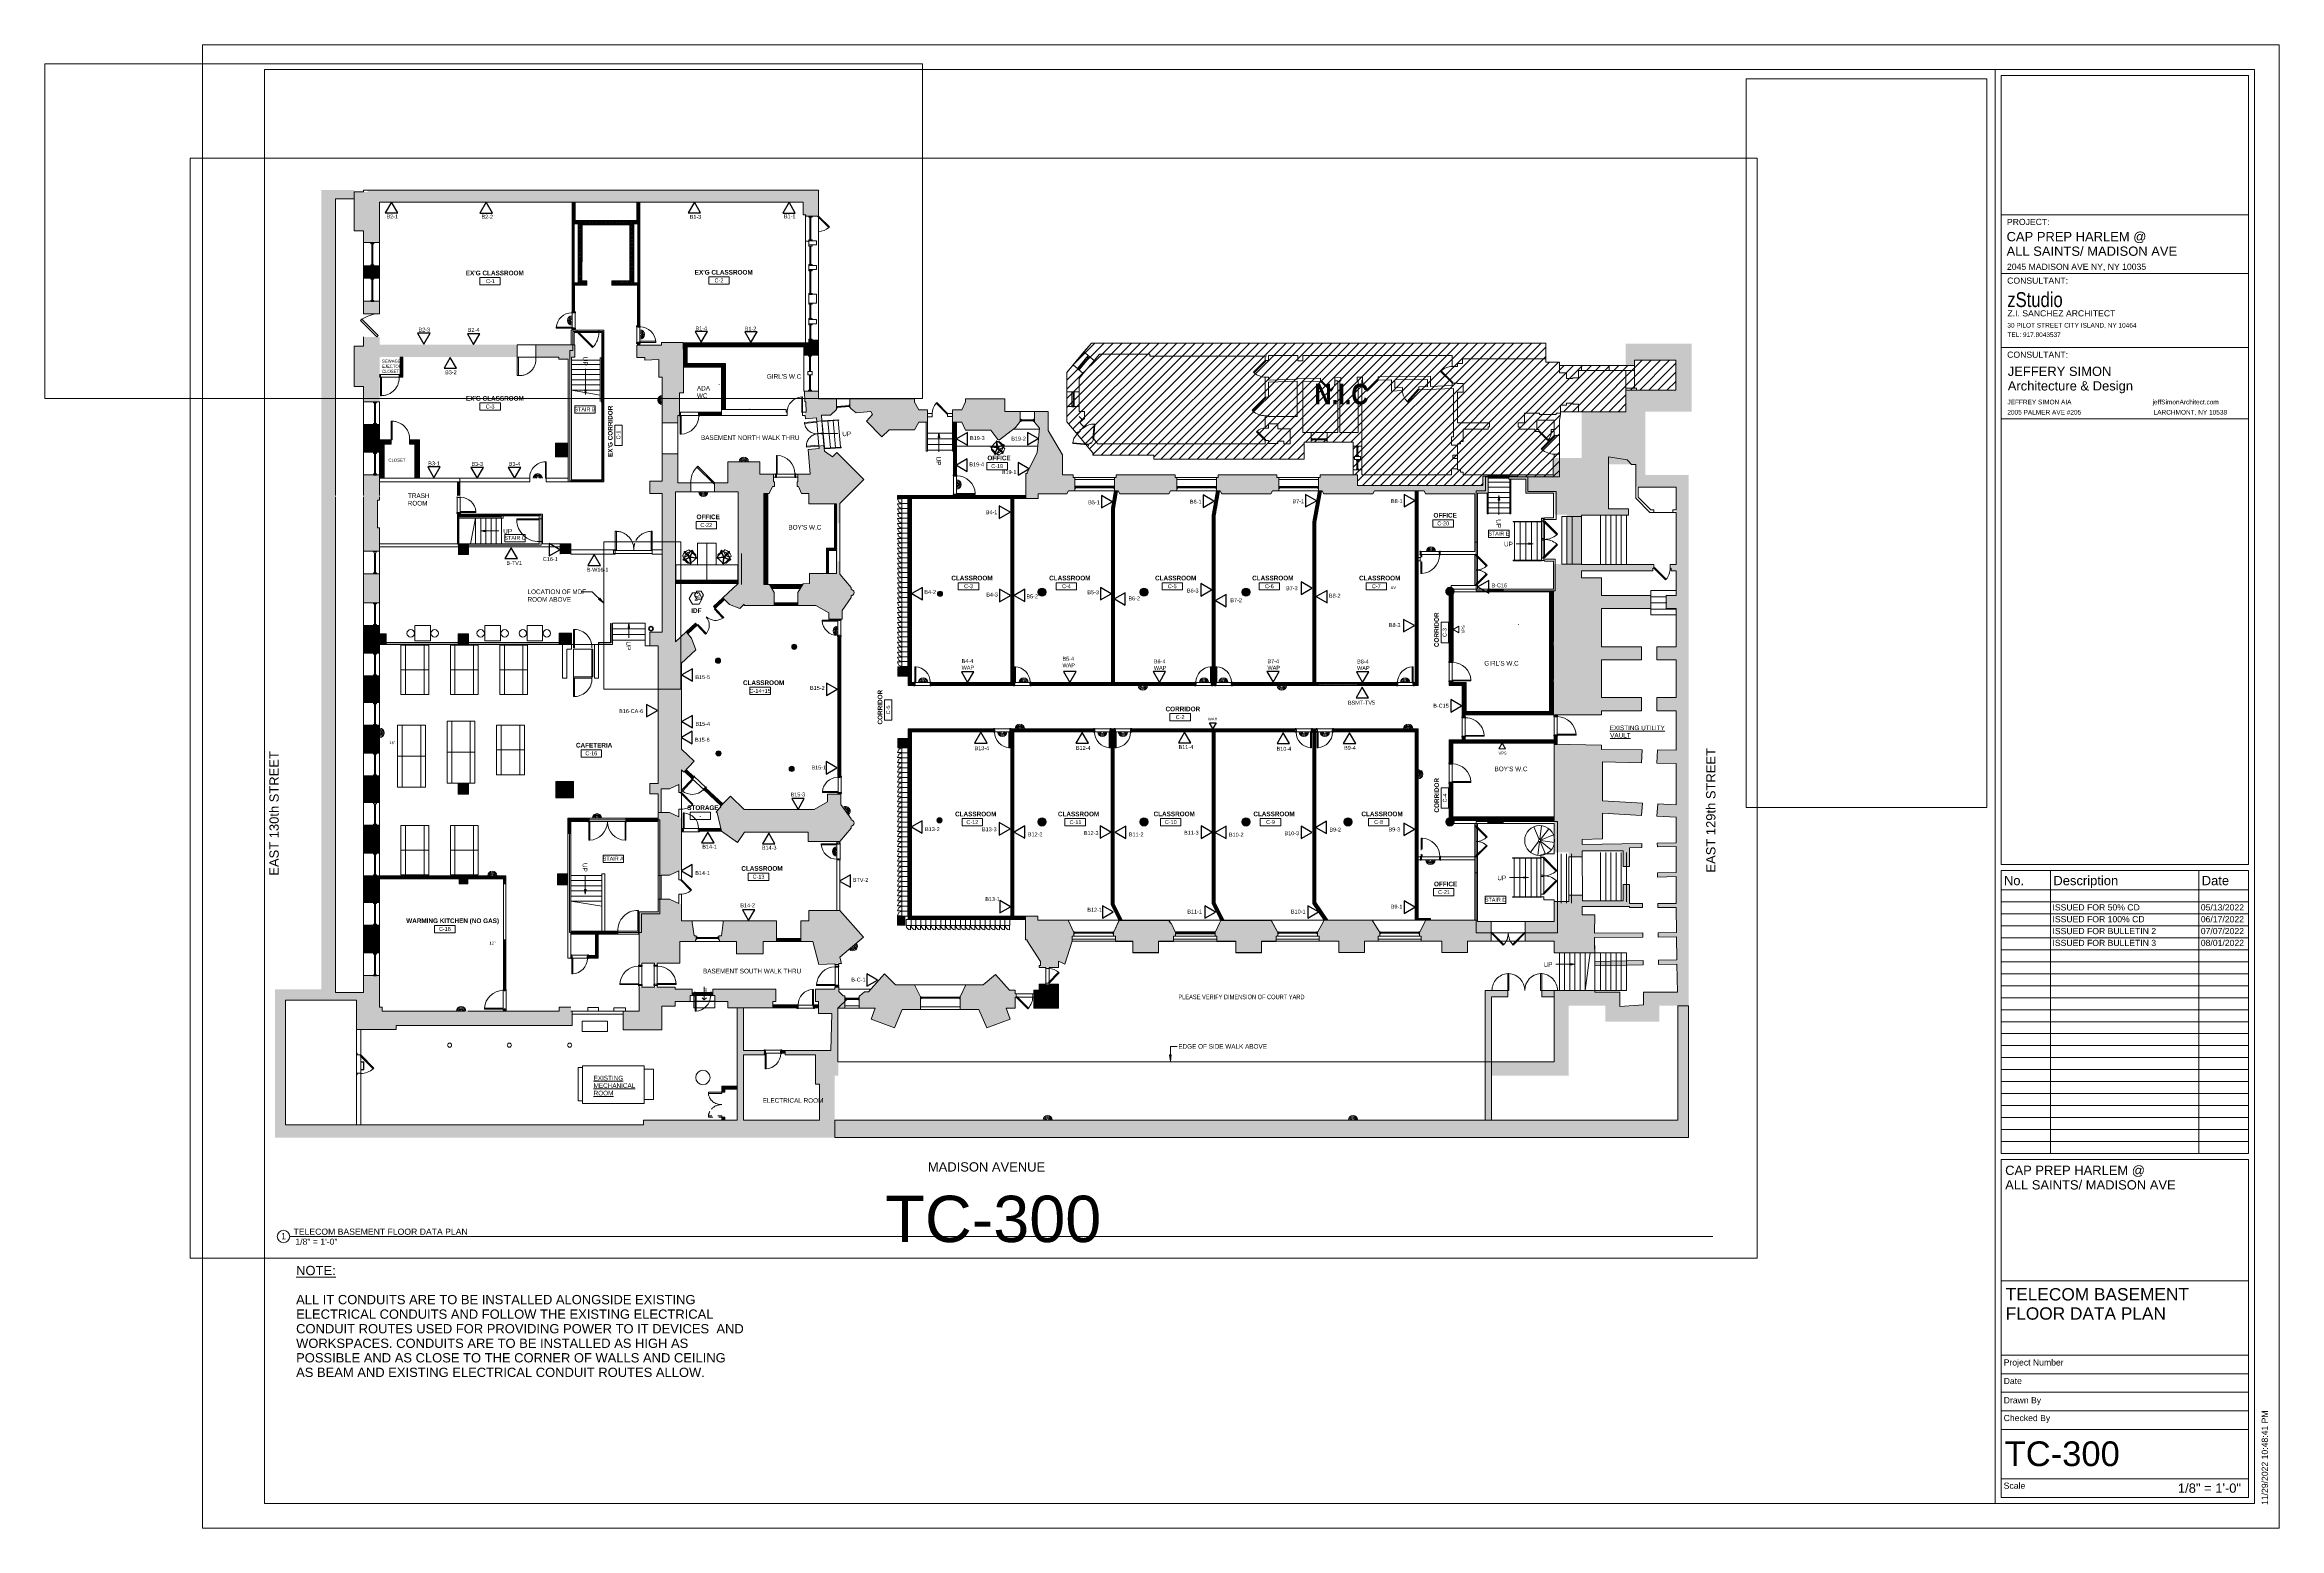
# Paper-space layout 'Layout1' of a CAD drawing. Header units: inches. Extents: x -3.2 to 42, y 0 to 30.
# The model-space entities are those that its viewports show. They can reach past a viewport. Long polylines and large blocks are cut down to what shows.
import ezdxf

# ---------------------------------------------------------------- set-up
doc = ezdxf.new("R2010")
doc.units = ezdxf.units.IN
doc.header["$MEASUREMENT"] = 0
for name, pattern in [('Hidden 1_8_', [0.1875, 0.125, -0.0625]), ('IMPORT-HIDDEN2', [0.1875, 0.125, -0.0625]), ('IMPORT-IMPORT-DASHDOT2', [0.5, 0.25, -0.125, 0, -0.125]), ('IMPORT-IMPORT-HIDDEN', [0.375, 0.25, -0.125]), ('IMPORT-IMPORT-HIDDEN2', [0.1875, 0.125, -0.0625]), ('IMPORT-IMPORT-PHANTOM2', [1.25, 0.625, -0.125, 0.125, -0.125, 0.125, -0.125])]:
    doc.linetypes.add(name, pattern=pattern)
doc.layers.add('_DROPS_IDFS', color=7, linetype='Continuous')
doc.layers.add('G-ANNO-NPLT', color=191, linetype='Continuous')
for name, color, linetype, lineweight in [('_OPTEC_LAYER', 1, 'Continuous', 30), ('A-ANNO-RM TAG', 7, 'Continuous', 9), ('A-CO -WALL', 7, 'Continuous', 9), ('A-CO-DOOR', 7, 'Continuous', 9), ('A-CO-RM TAG', 7, 'Continuous', 9), ('A-DEMO-LPC', 7, 'IMPORT-IMPORT-HIDDEN2', 9), ('A-DETL', 90, 'Continuous', 9), ('A-DETL-HDLN', 90, 'Hidden 1_8_', 9), ('A-DETL-MEDM', 33, 'Continuous', 20), ('A-DOOR', 7, 'Continuous', 9), ('A-DOOR-EXG', 7, 'Continuous', 9), ('A-DOOR-HEAD', 7, 'IMPORT-IMPORT-HIDDEN2', 9), ('A-FURN CAFE', 7, 'Continuous', 9), ('A-Furniture', 7, 'Continuous', 9), ('A-Hatch', 7, 'Continuous', 9), ('A-HATCH-1HR', 7, 'Continuous', 9), ('A-HATCH-2 HR', 7, 'Continuous', 9), ('A-RECTORY - NIC', 7, 'Continuous', 9), ('A-STAIR', 7, 'Continuous', 9), ('A-STAIR-EX_G', 7, 'Continuous', 9), ('A-STAIR-TAG', 7, 'Continuous', 9), ('A-WALL-INT NEW', 7, 'Continuous', 9), ('A-WALL-PRHT', 7, 'Continuous', 9), ('A-Windows', 7, 'Continuous', 9), ('E1', 7, 'Continuous', 9), ('EX-EXT-CORE', 7, 'Continuous', 9), ('EX-Int Wall', 7, 'Continuous', 9), ('EX-Windows', 7, 'Continuous', 9), ('G-ANNO-SCHD', 231, 'Continuous', 9), ('G-ANNO-TEXT', 7, 'Continuous', 9), ('G-ANNO-TTLB', 6, 'Continuous', 9), ('G-ANNO-TTLB-MEDM', 33, 'Continuous', 20), ('G-ANNO-TTLB-THIN', 151, 'Continuous', 9), ('MUC-EXST_COND', 7, 'Continuous', 9), ('MUC-Text', 7, 'Continuous', 9), ('SPEAKER', 10, 'Continuous', 20), ('WALL TYPE', 7, 'IMPORT-IMPORT-PHANTOM2', 9)]:
    doc.layers.add(name, color=color, linetype=linetype, lineweight=lineweight)
doc.styles.add('Arial', font='arial.ttf', dxfattribs={"height": 7.623})
doc.styles.add('Arial Narrow', font='ARIALN.TTF', dxfattribs={"height": 8.999982})
doc.styles.add('Arial Narrow_1', font='ARIALN.TTF', dxfattribs={"height": 6.042903})
doc.styles.add('Arial Narrow_2', font='ARIALN.TTF', dxfattribs={"height": 9})
doc.styles.add('Arial Narrow_B', font='ARIALNB.TTF', dxfattribs={"height": 9})
doc.styles.add('Arial Narrow_B_1', font='ARIALNB.TTF', dxfattribs={"height": 40.064026})
doc.styles.add('Arial_1', font='arial.ttf', dxfattribs={"height": 7.5})
doc.styles.add('Arial_10', font='arial.ttf', dxfattribs={"width": 0.8, "height": 0.300781})
doc.styles.add('Arial_11', font='arial.ttf', dxfattribs={"height": 0.25})
doc.styles.add('Arial_12', font='arial.ttf', dxfattribs={"height": 0.5})
doc.styles.add('Arial_2', font='arial.ttf', dxfattribs={"height": 4.5})
doc.styles.add('Arial_3', font='arial.ttf', dxfattribs={"height": 18})
doc.styles.add('Arial_4', font='arial.ttf', dxfattribs={"height": 9})
doc.styles.add('Arial_5', font='arial.ttf', dxfattribs={"width": 0.7, "height": 9})
doc.styles.add('Arial_6', font='arial.ttf', dxfattribs={"height": 5.625})
doc.styles.add('Arial_7', font='arial.ttf', dxfattribs={"height": 0.125})
doc.styles.add('Arial_8', font='arial.ttf', dxfattribs={"height": 0.1875})
doc.styles.add('Arial_9', font='arial.ttf', dxfattribs={"height": 0.09375})

# ---------------------------------------------------------------- blocks, each defined once
blk = doc.blocks.new('E1 30 x 42 Horizontal - E1 30x42 Horizontal-46795-TELECOM BASEMENT FLOOR DATA PLAN')
at = {"layer": 'G-ANNO-TTLB'}
for p in [(1.24, 29.514), (41.49, 0.514)]:
    blk.add_line(p, (41.49, 29.514), dxfattribs=at)
at = {"layer": 'G-ANNO-TTLB-MEDM'}
for p, q in [((1.24, 29.514), (1.24, 0.514)), ((41.49, 29.514), (1.24, 29.514)), ((36.24, 29.514), (36.24, 0.514)), ((36.365, 29.389), (41.365, 29.389)), ((36.365, 29.389), (36.365, 13.437)), ((41.365, 13.437), (41.365, 29.389)), ((41.49, 29.514), (41.49, 0.514)), ((36.365, 26.576), (41.365, 26.576)), ((36.365, 25.389), (41.365, 25.389)), ((36.365, 23.892), (41.365, 23.892)), ((36.365, 22.451), (41.365, 22.451)), ((36.365, 13.437), (41.365, 13.437)), ((36.365, 13.312), (36.365, 7.594)), ((41.365, 13.312), (36.365, 13.312)), ((41.365, 7.594), (41.365, 13.312)), ((36.365, 7.594), (41.365, 7.594)), ((36.365, 0.639), (36.365, 7.469)), ((36.365, 7.469), (41.365, 7.469)), ((41.365, 7.469), (41.365, 0.639)), ((36.365, 5.02), (41.365, 5.02)), ((1.24, 0.514), (41.49, 0.514)), ((1.24, 0.514), (41.49, 0.514)), ((41.365, 0.639), (36.365, 0.639))]:
    blk.add_line(p, q, dxfattribs=at)
at = {"layer": 'G-ANNO-TTLB-THIN'}
for p, q in [((-0.01, 30.014), (41.99, 30.014)), ((-0.01, 0.014), (-0.01, 30.014)), ((41.99, 0.014), (41.99, 30.014)), ((37.365, 13.312), (37.365, 7.594)), ((40.365, 13.312), (40.365, 7.594)), ((36.365, 12.922), (41.365, 12.922)), ((36.365, 12.68), (41.365, 12.68)), ((36.365, 12.438), (41.365, 12.438)), ((36.365, 12.195), (41.365, 12.195)), ((36.365, 11.953), (41.365, 11.953)), ((36.365, 11.711), (41.365, 11.711)), ((36.365, 11.469), (41.365, 11.469)), ((36.365, 11.227), (41.365, 11.227)), ((36.365, 10.984), (41.365, 10.984)), ((36.365, 10.742), (41.365, 10.742)), ((36.365, 10.5), (41.365, 10.5)), ((36.365, 10.258), (41.365, 10.258)), ((36.365, 10.016), (41.365, 10.016)), ((36.365, 9.774), (41.365, 9.774)), ((36.365, 9.531), (41.365, 9.531)), ((36.365, 9.289), (41.365, 9.289)), ((36.365, 9.047), (41.365, 9.047)), ((36.365, 8.805), (41.365, 8.805)), ((36.365, 8.563), (41.365, 8.563)), ((36.365, 8.32), (41.365, 8.32)), ((36.365, 8.078), (41.365, 8.078)), ((36.365, 7.836), (41.365, 7.836)), ((36.365, 3.514), (41.365, 3.514)), ((36.365, 3.139), (41.365, 3.139)), ((36.365, 2.764), (41.365, 2.764)), ((36.365, 2.389), (41.365, 2.389)), ((36.365, 2.014), (41.365, 2.014)), ((36.365, 1.014), (41.365, 1.014)), ((-0.01, 0.014), (41.99, 0.014))]:
    blk.add_line(p, q, dxfattribs=at)
at = {"layer": 'G-ANNO-TTLB', "char_height": 0.1875, "attachment_point": 1, "style": 'Arial_8'}
for s, insert, width in [('JEFFERY SIMON', (36.498, 23.503), 2.54394), ('Architecture & Design', (36.498, 23.209), 3.0805)]:
    blk.add_mtext(s, dxfattribs=dict(at, insert=insert, width=width))
at = {"layer": 'G-ANNO-TTLB', "insert": (39.426, 22.835), "char_height": 0.09375, "width": 1.64125, "attachment_point": 1, "style": 'Arial_9', "bg_fill": 3, "box_fill_scale": 1.25, "bg_fill_color": 256, "bg_fill_true_color": 13158600, "bg_fill_transparency": 0}
blk.add_mtext('jeffSimonArchitect.com', dxfattribs=at)
at = {"layer": 'G-ANNO-TTLB', "attachment_point": 1, "bg_fill": 3, "box_fill_scale": 1.25, "bg_fill_color": 256, "bg_fill_true_color": 13158600, "bg_fill_transparency": 0}
for s, insert, char_height, width, style in [('PROJECT:', (36.481, 26.492), 0.125, 1.04787, 'Arial_7'), ('CONSULTANT:', (36.486, 25.305), 0.125, 1.48975, 'Arial_7'), ('CONSULTANT:', (36.486, 23.808), 0.125, 1.48975, 'Arial_7'), ('JEFFREY SIMON AIA', (36.491, 22.835), 0.09375, 1.58444, 'Arial_9'), ('LARCHMONT, NY 10538', (39.448, 22.628), 0.09375, 1.818, 'Arial_9'), ('Date', (36.415, 3.056), 0.125, 0.44503, 'Arial_7'), ('Scale', (36.415, 0.938), 0.125, 0.53025, 'Arial_7')]:
    blk.add_mtext(s, dxfattribs=dict(at, insert=insert, char_height=char_height, width=width, style=style))
for s, insert, char_height, width, style in [('zStudio', (36.488, 25.009), 0.3008, 1.37613, 'Arial_10'), ('2005 PALMER AVE #205', (36.49, 22.628), 0.09375, 1.82431, 'Arial_9'), ('Project Number', (36.415, 3.43), 0.125, 1.47081, 'Arial_7'), ('Drawn By', (36.415, 2.666), 0.125, 0.909, 'Arial_7')]:
    blk.add_mtext(s, dxfattribs=dict(at, insert=insert, char_height=char_height, width=width, style=style))
for s, insert, char_height, width, style in [('30 PILOT STREET CITY ISLAND, NY 10464', (36.489, 24.387), 0.09375, 3.1815, 'Arial_9'), ('Checked By', (36.415, 2.306), 0.125, 1.13941, 'Arial_7')]:
    blk.add_mtext(s, dxfattribs=dict(at, insert=insert, char_height=char_height, width=width, style=style))
at = {"layer": 'G-ANNO-TTLB', "insert": (36.491, 24.644), "char_height": 0.125, "width": 2.64809, "attachment_point": 1, "style": 'Arial_7'}
blk.add_mtext('Z.I. SANCHEZ ARCHITECT', dxfattribs=at)
at = {"layer": 'G-ANNO-TTLB', "insert": (36.492, 24.197), "char_height": 0.09375, "width": 1.30984, "attachment_point": 1, "style": 'Arial_9', "bg_fill": 3, "box_fill_scale": 1.25, "bg_fill_color": 256, "bg_fill_true_color": 13158600, "bg_fill_transparency": 0}
blk.add_mtext('TEL: 917.8043537', dxfattribs=at)
blk = doc.blocks.new('Viewport - View Title-32371-TELECOM BASEMENT FLOOR DATA PLAN')
at = {"layer": 'G-ANNO-TTLB'}
for start, end in [(0, 180), (180, 360)]:
    blk.add_arc((-0.125, 0), 0.125, start, end, dxfattribs=at)
blk = doc.blocks.new('_DATA')
at = {"layer": '_DROPS_IDFS', "color": 1, "lineweight": 30}
blk.add_lwpolyline([(24.608, 42.641), (12.548, 21.753), (36.667, 21.753)], close=True, dxfattribs=at)

msp = doc.modelspace()

# ---------------------------------------------------------------- hatches: boundary and pattern name
at = {"layer": 'A-Hatch'}
h = msp.add_hatch(color=9, dxfattribs=at)
h.paths.add_polyline_path([(902.984, 1392.819), (1989.973, 1392.819), (1989.973, 1512.819), (1996.969, 1512.819), (1996.969, 1539.896), (1996.002, 1539.896), (1996.002, 1644.319), (2009.458, 1644.319), (2009.458, 1668.069), (2006.458, 1668.069), (1997.973, 1676.555), (1997.973, 1680.582), (1997.871, 1680.582), (1997.871, 1684.888), (1989.973, 1684.888), (1989.973, 1680.819), (1952.413, 1680.819), (1952.413, 1656.819), (1958.413, 1656.819), (1958.413, 1633.819), (1984.413, 1633.819), (1982.413, 1561.819), (1952.413, 1561.819), (1952.413, 1496.819), (1960.413, 1496.819), (1960.413, 1426.819), (1759.096, 1426.819), (1758.631, 1426.433), (1758.312, 1426.819), (1618.548, 1426.819), (1618.548, 1417.819), (923.484, 1417.819), (923.484, 1659.819), (1020.742, 1659.819), (1020.742, 2639.143), (992.984, 2639.143), (992.984, 1680.819), (902.984, 1680.819)])
h.paths.add_polyline_path([(3252.827, 1512.819), (3414.944, 1512.819), (3414.944, 1648.819), (3485.944, 1648.819), (3485.944, 1617.819), (3590.944, 1617.819), (3590.944, 1648.819), (3647.76, 1648.819), (3647.76, 2678.995), (3563.76, 2678.995), (3563.76, 2801.867), (3653.76, 2801.867), (3653.76, 2933.867), (3525.76, 2933.867), (3525.76, 2891.867), (3542.76, 2891.867), (3542.76, 2901.867), (3622.76, 2901.867), (3622.76, 2843.867), (3525.76, 2843.867), (3525.76, 2801.867), (3439.743, 2801.867), (3439.743, 2712.403), (3384.935, 2712.403), (3384.935, 2679.336), (3298.576, 2679.315), (3298.576, 2671.336), (3331.576, 2671.336), (3331.576, 2643.73), (3387.601, 2643.73), (3387.601, 2602.118), (3410.688, 2602.118), (3410.688, 2506.118), (3385.601, 2506.118), (3385.601, 2213.73), (3478.355, 2213.73), (3478.355, 2221.261), (3556.251, 2221.261), (3556.251, 2247.26), (3478.355, 2247.26), (3478.355, 2320.26), (3556.251, 2320.26), (3556.251, 2345.26), (3478.355, 2345.26), (3478.355, 2420.26), (3574.368, 2420.26), (3574.368, 2445.26), (3478.355, 2445.26), (3478.355, 2479.566), (3439.743, 2479.566), (3439.743, 2493.26), (3578.016, 2493.26), (3578.016, 2505.26), (3439.743, 2505.26), (3439.743, 2601.26), (3530.8, 2601.26), (3530.8, 2613.26), (3491.985, 2613.26), (3491.985, 2699.775), (3544.985, 2699.775), (3544.985, 2656.26), (3623.393, 2656.26), (3623.355, 2505.26), (3614.016, 2505.26), (3614.016, 2493.26), (3623.355, 2493.26), (3623.203, 2445.26), (3604.368, 2445.26), (3604.368, 2420.26), (3623.355, 2420.26), (3623.355, 2345.26), (3586.251, 2345.26), (3586.251, 2320.26), (3623.355, 2320.26), (3623.355, 2247.26), (3586.251, 2247.26), (3586.251, 2221.261), (3623.355, 2221.261), (3623.355, 2145.26), (3587.204, 2145.509), (3586.281, 2120.038), (3623.355, 2119.26), (3623.355, 2038.664), (3588.242, 2040.568), (3586.251, 2016.676), (3623.355, 2014.664), (3623.355, 1965.26), (3586.929, 1964.558), (3587.073, 1957.11), (3623.355, 1958.249), (3623.355, 1907.409), (3586.973, 1906.631), (3587.071, 1898.633), (3623.355, 1899.409), (3623.355, 1847.409), (3587.696, 1847.409), (3587.794, 1839.409), (3623.355, 1839.409), (3624.093, 1790.909), (3588.388, 1790.683), (3588.492, 1782.184), (3624.223, 1782.41), (3624.9, 1737.919), (3589.041, 1737.241), (3589.144, 1728.741), (3625.029, 1729.42), (3625.852, 1675.409), (3559.852, 1675.409), (3559.852, 1650.409), (3513.852, 1647.409), (3513.852, 1675.409), (3465.852, 1675.409), (3465.852, 1678.317), (3386.601, 1678.317), (3386.601, 1539.896), (3252.827, 1539.896)])
h.paths.add_polyline_path([(3386.601, 1751.317), (3465.499, 1751.317), (3464.852, 1781.409), (3558.944, 1781.997), (3558.891, 1790.497), (3464.852, 1789.909), (3465.852, 1825.409), (3440.852, 1825.409), (3440.852, 1841.409), (3532.852, 1841.409), (3532.852, 1839.409), (3558.196, 1839.409), (3558.196, 1847.409), (3532.852, 1847.409), (3532.852, 1884.409), (3520.852, 1884.409), (3520.852, 1852.743), (3441.852, 1852.743), (3441.852, 1863.743), (3414.944, 1863.743), (3414.944, 1851.118), (3386.601, 1851.118), (3386.601, 1812.643), (3330.601, 1812.643), (3330.601, 1774.054), (3386.601, 1774.054)])
h.paths.add_polyline_path([(1020.742, 2639.042), (1020.742, 3214.974), (1056.984, 3214.974), (1056.984, 3232.361), (992.984, 3232.361), (992.984, 2639.042)])
for points in [[(1106.326, 3130.093), (1106.326, 3208.665), (1928.598, 3208.665), (1928.598, 3183.665), (1933.598, 3183.665), (1933.598, 3181.665), (1958.326, 3181.665), (1958.326, 3232.165), (1082.984, 3232.165), (1082.984, 3228.778), (1056.984, 3228.778), (1056.984, 3152.778), (1074.984, 3152.778), (1074.984, 3130.093)], [(1106.326, 3061.093), (1106.326, 3085.093), (1074.984, 3085.093), (1074.984, 3061.093)], [(1929.959, 2911.831), (1958.326, 2911.831), (1958.326, 2940.665), (1939.598, 2940.665), (1939.598, 2935.861), (1929.959, 2935.861)], [(1655.048, 2779.92), (1685.413, 2779.92), (1685.413, 2794.581), (1688.54, 2794.581), (1688.54, 2838.415), (1696.54, 2838.415), (1696.54, 2922.959), (1695.488, 2922.959), (1695.488, 2935.959), (1653.488, 2935.959), (1653.488, 2930.959), (1605.45, 2930.959), (1605.45, 2906.959), (1621.45, 2906.959), (1621.45, 2901.959), (1648.273, 2903.06), (1648.273, 2869.06), (1655.048, 2869.06)], [(1478.522, 2903.888), (1478.522, 2907.888), (1485.522, 2907.888), (1485.522, 2931.888), (1409.422, 2931.888), (1409.422, 2907.888), (1454.154, 2907.888), (1454.154, 2903.888)], [(1954.84, 2782.971), (1964.802, 2783.842), (1963.847, 2794.764), (1981.847, 2794.764), (1993.161, 2806.077), (1993.161, 2826.703), (1958.326, 2826.703), (1958.326, 2841.831), (1931.414, 2841.831), (1931.898, 2821.217), (1933.524, 2821.217), (1934.34, 2800.581), (1931.914, 2800.581), (1933, 2788.178), (1954.222, 2790.034)], [(2081.371, 2752.811), (2095.834, 2766.703), (2144.834, 2766.703), (2153.334, 2781.425), (2169.679, 2781.425), (2169.679, 2805.425), (2153.334, 2805.425), (2144.834, 2820.147), (2144.834, 2826.703), (2019.161, 2826.703), (2019.161, 2810.728), (2021.703, 2807.097), (2031.245, 2799.82), (2060.135, 2802.348), (2062.882, 2796.457), (2051.651, 2783.755), (2074.347, 2760.124)], [(2307.94, 2747.133), (2340.749, 2771.398), (2349.628, 2782.698), (2349.628, 2802.369), (2320.202, 2802.369), (2320.202, 2826.703), (2243.647, 2826.703), (2243.647, 2820.832), (2236.463, 2805.425), (2218.267, 2805.425), (2218.267, 2781.425), (2236.463, 2781.425), (2243.647, 2766.018), (2292.647, 2766.018), (2297.42, 2760.124)], [(1106.326, 2723.093), (1106.326, 2777.093), (1074.984, 2777.093), (1074.984, 2723.093)], [(1472.522, 2714.417), (1472.522, 2740.417), (1447.522, 2740.417), (1447.522, 2714.417)], [(1961.484, 2622.987), (1999.654, 2623.183), (1999.654, 2623.622), (2046.323, 2670.291), (1993.997, 2722.617), (1985.512, 2714.132), (1969.948, 2725.03), (1968.986, 2736.025), (1959.024, 2735.153), (1959.432, 2730.49), (1938.209, 2728.633), (1942.413, 2680.581), (1917.893, 2680.581), (1917.893, 2665.581), (1916.893, 2665.581), (1916.893, 2656.581), (1919.219, 2656.581), (1925.559, 2642.987), (1939.559, 2642.987), (1939.559, 2622.987)], [(1993.559, 2487.994), (1999.654, 2487.994), (1999.654, 2511.362), (1995.713, 2511.362), (1995.713, 2585.491), (1999.654, 2585.491), (1999.654, 2623.183), (1993.559, 2623.183), (1993.559, 2493.194)], [(1278.646, 2524.8), (1278.646, 2545.8), (1259.646, 2545.8), (1259.646, 2524.8)], [(1456.471, 2525.604), (1477.471, 2525.604), (1477.471, 2545.8), (1456.471, 2545.8), (1456.471, 2526.56)], [(1978.141, 2399.193), (2004.141, 2399.193), (2004.141, 2416.193), (2021.509, 2441.053), (2021.509, 2444.768), (2023.199, 2445.029), (2024.752, 2445.759), (2025.89, 2446.706), (2026.822, 2448.05), (2027.304, 2449.426), (2027.421, 2450.1), (2027.448, 2451.232), (2027.242, 2452.321), (2026.814, 2453.497), (2025.89, 2454.83), (2024.509, 2455.927), (2022.931, 2456.563), (2021.509, 2456.768), (2021.509, 2460.577), (1999.654, 2486.622), (1999.654, 2487.987), (1940.559, 2487.987), (1940.559, 2467.987), (1928.33, 2467.779), (1925.266, 2462.471), (1924.359, 2461.096), (1924.169, 2460.572), (1918.466, 2450.693), (1918.466, 2425.693), (1953.026, 2425.693), (1978.141, 2411.193)], [(1106.326, 2431.093), (1106.326, 2487.093), (1074.984, 2487.093), (1074.984, 2431.093)], [(3185.249, 2445.246), (3187.121, 2445.707), (3188.829, 2446.603), (3190.273, 2447.882), (3191.368, 2449.47), (3192.052, 2451.273), (3192.285, 2453.187), (3192.052, 2455.102), (3191.368, 2456.905), (3190.273, 2458.492), (3188.829, 2459.771), (3187.121, 2460.667), (3185.249, 2461.129), (3183.32, 2461.129), (3181.448, 2460.667), (3179.74, 2459.771), (3178.297, 2458.492), (3177.201, 2456.905), (3176.517, 2455.102), (3176.285, 2453.187), (3176.517, 2451.273), (3177.201, 2449.47), (3178.297, 2447.882), (3179.74, 2446.603), (3181.448, 2445.707), (3183.32, 2445.246), (3184.844, 2445.246)], [(2393.249, 2443.746), (2395.121, 2444.207), (2396.829, 2445.103), (2398.273, 2446.382), (2399.368, 2447.97), (2400.052, 2449.773), (2400.285, 2451.687), (2400.052, 2453.602), (2399.368, 2455.405), (2398.273, 2456.992), (2396.829, 2458.271), (2395.121, 2459.167), (2393.249, 2459.629), (2391.32, 2459.629), (2389.448, 2459.167), (2387.74, 2458.271), (2386.297, 2456.992), (2385.201, 2455.405), (2384.517, 2453.602), (2384.285, 2451.687), (2384.517, 2449.773), (2385.201, 2447.97), (2386.297, 2446.382), (2387.74, 2445.103), (2389.448, 2444.207), (2391.32, 2443.746)], [(2589.32, 2443.746), (2591.249, 2443.746), (2593.121, 2444.207), (2594.829, 2445.103), (2596.273, 2446.382), (2597.368, 2447.97), (2598.052, 2449.773), (2598.285, 2451.687), (2598.052, 2453.602), (2597.368, 2455.405), (2596.273, 2456.992), (2594.829, 2458.271), (2593.121, 2459.167), (2591.249, 2459.629), (2589.32, 2459.629), (2587.448, 2459.167), (2585.74, 2458.271), (2584.297, 2456.992), (2583.201, 2455.405), (2582.517, 2453.602), (2582.285, 2451.687), (2582.517, 2449.773), (2583.201, 2447.97), (2584.297, 2446.382), (2585.74, 2445.103), (2587.448, 2444.207)], [(2787.32, 2443.746), (2789.249, 2443.746), (2791.121, 2444.207), (2792.829, 2445.103), (2794.273, 2446.382), (2795.368, 2447.97), (2796.052, 2449.773), (2796.285, 2451.687), (2796.052, 2453.602), (2795.368, 2455.405), (2794.273, 2456.992), (2792.829, 2458.271), (2791.121, 2459.167), (2789.249, 2459.629), (2787.32, 2459.629), (2785.448, 2459.167), (2783.74, 2458.271), (2782.297, 2456.992), (2781.201, 2455.405), (2780.517, 2453.602), (2780.285, 2451.687), (2780.517, 2449.773), (2781.201, 2447.97), (2782.297, 2446.382), (2783.74, 2445.103), (2785.448, 2444.207)], [(2194.285, 2443.687), (2195.579, 2443.858), (2196.785, 2444.357), (2197.82, 2445.152), (2198.615, 2446.187), (2199.114, 2447.393), (2199.285, 2448.687), (2199.114, 2449.981), (2198.615, 2451.187), (2197.82, 2452.223), (2196.785, 2453.017), (2195.579, 2453.517), (2194.285, 2453.687), (2192.99, 2453.517), (2191.785, 2453.017), (2190.749, 2452.223), (2189.954, 2451.187), (2189.455, 2449.981), (2189.285, 2448.687), (2189.455, 2447.393), (2189.954, 2446.187), (2190.749, 2445.152), (2191.785, 2444.357), (2192.99, 2443.858)], [(1074.984, 2333.093), (1106.326, 2333.093), (1106.326, 2349.604), (1118.646, 2349.604), (1118.646, 2370.604), (1106.326, 2370.604), (1106.326, 2387.093), (1074.984, 2387.093)], [(1478.646, 2349.604), (1478.646, 2371.604), (1454.646, 2371.604), (1454.646, 2349.604)], [(1278.646, 2349.604), (1278.646, 2370.604), (1258.646, 2370.604), (1258.646, 2349.604)], [(1911.285, 2340.687), (1912.579, 2340.858), (1913.785, 2341.357), (1914.82, 2342.152), (1915.615, 2343.187), (1916.114, 2344.393), (1916.285, 2345.687), (1916.114, 2346.981), (1915.615, 2348.187), (1914.82, 2349.223), (1913.785, 2350.017), (1912.579, 2350.517), (1911.285, 2350.687), (1909.99, 2350.517), (1908.785, 2350.017), (1907.749, 2349.223), (1906.954, 2348.187), (1906.455, 2346.981), (1906.285, 2345.687), (1906.455, 2344.393), (1906.954, 2343.187), (1907.749, 2342.152), (1908.785, 2341.357), (1909.99, 2340.858)], [(1763.285, 2313.687), (1764.579, 2313.858), (1765.785, 2314.357), (1766.82, 2315.152), (1767.615, 2316.187), (1768.114, 2317.393), (1768.285, 2318.687), (1768.114, 2319.981), (1767.615, 2321.187), (1766.82, 2322.223), (1765.785, 2323.017), (1764.579, 2323.517), (1763.285, 2323.687), (1761.99, 2323.517), (1760.785, 2323.017), (1759.749, 2322.223), (1758.954, 2321.187), (1758.455, 2319.981), (1758.285, 2318.687), (1758.455, 2317.393), (1758.954, 2316.187), (1759.749, 2315.152), (1760.785, 2314.357), (1761.99, 2313.858)], [(1106.326, 2237.093), (1106.326, 2289.093), (1074.984, 2289.093), (1074.984, 2237.093)], [(1092.621, 2139.093), (1106.326, 2139.093), (1106.326, 2193.093), (1074.984, 2193.093), (1074.984, 2139.093)], [(3532.852, 1919.213), (3532.852, 1955.213), (3557.085, 1955.974), (3556.935, 1963.784), (3440.852, 1961.547), (3440.852, 1971.047), (3480.355, 1972.564), (3480.371, 2022.221), (3556.251, 2018.106), (3558.242, 2041.999), (3480.355, 2046.221), (3480.355, 2122.064), (3556.305, 2120.471), (3557.268, 2145.52), (3478.355, 2146.064), (3478.355, 2154.542), (3386.601, 2156.21), (3386.601, 1946.922), (3414.944, 1946.922), (3414.944, 1937.54), (3440.852, 1937.54), (3440.852, 1949.547), (3520.852, 1949.547), (3520.852, 1919.213)], [(1764.285, 2133.687), (1765.579, 2133.858), (1766.785, 2134.357), (1767.82, 2135.152), (1768.615, 2136.187), (1769.114, 2137.393), (1769.285, 2138.687), (1769.114, 2139.981), (1768.615, 2141.187), (1767.82, 2142.223), (1766.785, 2143.017), (1765.579, 2143.517), (1764.285, 2143.687), (1762.99, 2143.517), (1761.785, 2143.017), (1760.749, 2142.223), (1759.954, 2141.187), (1759.455, 2139.981), (1759.285, 2138.687), (1759.455, 2137.393), (1759.954, 2136.187), (1760.749, 2135.152), (1761.785, 2134.357), (1762.99, 2133.858)], [(1906.285, 2103.687), (1907.579, 2103.858), (1908.785, 2104.357), (1909.82, 2105.152), (1910.615, 2106.187), (1911.114, 2107.393), (1911.285, 2108.687), (1911.114, 2109.981), (1910.615, 2111.187), (1909.82, 2112.223), (1908.785, 2113.017), (1907.579, 2113.517), (1906.285, 2113.687), (1904.99, 2113.517), (1903.785, 2113.017), (1902.749, 2112.223), (1901.954, 2111.187), (1901.455, 2109.981), (1901.285, 2108.687), (1901.455, 2107.393), (1901.954, 2106.187), (1902.749, 2105.152), (1903.785, 2104.357), (1904.99, 2103.858)], [(1106.326, 2043.093), (1106.326, 2095.093), (1074.984, 2095.093), (1074.984, 2043.093)], [(1482.646, 2052.104), (1482.646, 2084.104), (1448.646, 2084.104), (1448.646, 2052.104)], [(1278.646, 2059.604), (1278.646, 2080.604), (1258.646, 2080.604), (1258.646, 2059.604)], [(1801.035, 1965.813), (1814.955, 1985.693), (1938.026, 1985.693), (1938.026, 1967.693), (1999.987, 1967.693), (2021.509, 1993.342), (2021.509, 1997.342), (2023.202, 1997.605), (2024.759, 1998.338), (2025.89, 1999.28), (2026.822, 2000.625), (2027.354, 2002.171), (2027.448, 2003.342), (2027.396, 2004.196), (2027.304, 2004.684), (2026.822, 2006.06), (2025.89, 2007.404), (2024.509, 2008.501), (2022.931, 2009.138), (2021.509, 2009.342), (2021.509, 2011.342), (2002.007, 2039.193), (2002.007, 2059.193), (1976.007, 2059.193), (1976.007, 2044.693), (1950.026, 2029.693), (1814.026, 2029.693), (1787.402, 2055.251), (1767.619, 2035.469), (1768.633, 2034.455), (1759.436, 2025.259), (1761.371, 2023.439), (1770.117, 1987.462)], [(1668.922, 1901.818), (1692.048, 1912.602), (1692.048, 2013.034), (1668.922, 2023.818), (1647.048, 2023.818), (1647.048, 1901.818)], [(2193.285, 2003.762), (2194.579, 2003.932), (2195.785, 2004.431), (2196.82, 2005.226), (2197.615, 2006.262), (2198.114, 2007.467), (2198.285, 2008.762), (2198.114, 2010.056), (2197.615, 2011.262), (2196.82, 2012.297), (2195.785, 2013.092), (2194.579, 2013.591), (2193.285, 2013.762), (2191.99, 2013.591), (2190.785, 2013.092), (2189.749, 2012.297), (2188.954, 2011.262), (2188.455, 2010.056), (2188.285, 2008.762), (2188.455, 2007.467), (2188.954, 2006.262), (2189.749, 2005.226), (2190.785, 2004.431), (2191.99, 2003.932)], [(2393.249, 1997.82), (2395.121, 1998.281), (2396.829, 1999.178), (2398.273, 2000.457), (2399.368, 2002.044), (2400.052, 2003.847), (2400.285, 2005.762), (2400.052, 2007.676), (2399.368, 2009.479), (2398.273, 2011.067), (2396.829, 2012.345), (2395.121, 2013.242), (2393.249, 2013.703), (2391.32, 2013.703), (2389.448, 2013.242), (2387.74, 2012.345), (2386.297, 2011.067), (2385.201, 2009.479), (2384.517, 2007.676), (2384.285, 2005.762), (2384.517, 2003.847), (2385.201, 2002.044), (2386.297, 2000.457), (2387.74, 1999.178), (2389.448, 1998.281), (2391.32, 1997.82)], [(2591.249, 1997.82), (2593.121, 1998.281), (2594.829, 1999.178), (2596.273, 2000.457), (2597.368, 2002.044), (2598.052, 2003.847), (2598.285, 2005.762), (2598.052, 2007.676), (2597.368, 2009.479), (2596.273, 2011.067), (2594.829, 2012.345), (2593.121, 2013.242), (2591.249, 2013.703), (2589.32, 2013.703), (2587.448, 2013.242), (2585.74, 2012.345), (2584.297, 2011.067), (2583.201, 2009.479), (2582.517, 2007.676), (2582.285, 2005.762), (2582.517, 2003.847), (2583.201, 2002.044), (2584.297, 2000.457), (2585.74, 1999.178), (2587.448, 1998.281), (2589.32, 1997.82)], [(2787.32, 1997.82), (2789.249, 1997.82), (2791.121, 1998.281), (2792.829, 1999.178), (2794.273, 2000.457), (2795.368, 2002.044), (2796.052, 2003.847), (2796.285, 2005.762), (2796.052, 2007.676), (2795.368, 2009.479), (2794.273, 2011.067), (2792.829, 2012.345), (2791.121, 2013.242), (2789.249, 2013.703), (2787.32, 2013.703), (2785.448, 2013.242), (2783.74, 2012.345), (2782.297, 2011.067), (2781.201, 2009.479), (2780.517, 2007.676), (2780.285, 2005.762), (2780.517, 2003.847), (2781.201, 2002.044), (2782.297, 2000.457), (2783.74, 1999.178), (2785.448, 1998.281)], [(2987.249, 1997.82), (2989.121, 1998.281), (2990.829, 1999.178), (2992.273, 2000.457), (2993.368, 2002.044), (2994.052, 2003.847), (2994.285, 2005.762), (2994.052, 2007.676), (2993.368, 2009.479), (2992.273, 2011.067), (2990.829, 2012.345), (2989.121, 2013.242), (2987.249, 2013.703), (2985.32, 2013.703), (2983.448, 2013.242), (2981.74, 2012.345), (2980.297, 2011.067), (2979.201, 2009.479), (2978.517, 2007.676), (2978.285, 2005.762), (2978.517, 2003.847), (2979.201, 2002.044), (2980.297, 2000.457), (2981.74, 1999.178), (2983.448, 1998.281), (2985.32, 1997.82)], [(3183.32, 1997.82), (3185.249, 1997.82), (3187.121, 1998.281), (3188.829, 1999.178), (3190.273, 2000.457), (3191.368, 2002.044), (3192.052, 2003.847), (3192.285, 2005.762), (3192.052, 2007.676), (3191.368, 2009.479), (3190.273, 2011.067), (3188.829, 2012.345), (3187.121, 2013.242), (3185.249, 2013.703), (3183.32, 2013.703), (3181.448, 2013.242), (3179.74, 2012.345), (3178.297, 2011.067), (3177.201, 2009.479), (3176.517, 2007.676), (3176.285, 2005.762), (3176.517, 2003.847), (3177.201, 2002.044), (3178.297, 2000.457), (3179.74, 1999.178), (3181.448, 1998.281)], [(1106.326, 1945.093), (1106.326, 1999.093), (1074.984, 1999.093), (1074.984, 1945.093)], [(1471.661, 1883.604), (1471.661, 1904.604), (1451.646, 1904.604), (1451.646, 1883.604)], [(1277.661, 1885.319), (1277.661, 1903.155), (1260.661, 1903.155), (1260.661, 1885.319)], [(1074.984, 1849.093), (1106.326, 1849.093), (1106.326, 1901.093), (1074.984, 1901.093), (1074.984, 1895.101)], [(1610.048, 1731.414), (1689.048, 1731.414), (1689.048, 1773.414), (1719.227, 1773.414), (1719.227, 1776.414), (1720.727, 1776.414), (1720.727, 1784.414), (1716.727, 1784.414), (1712.886, 1810.532), (1712.886, 1813.414), (1692.048, 1813.414), (1692.048, 1845.034), (1668.922, 1855.818), (1647.048, 1855.818), (1647.048, 1830.735), (1610.048, 1830.735)], [(1959.045, 1728.641), (2002.866, 1730.611), (1999.501, 1743.168), (2045.464, 1781.735), (1999.654, 1833.297), (1939.867, 1833.414), (1939.867, 1813.414), (1923.963, 1813.414), (1923.963, 1773.414), (1947.048, 1773.414)], [(2387.068, 1722.623), (2424.004, 1722.623), (2424.004, 1735.154), (2436.804, 1729.651), (2450.696, 1773.858), (2450.696, 1783.955), (2454.196, 1783.955), (2454.196, 1790.97), (2443.208, 1814.534), (2384.115, 1814.534), (2384.115, 1822.534), (2360.115, 1822.534), (2360.115, 1776.534), (2363.615, 1776.534), (2363.615, 1774.534), (2389.068, 1734.623), (2389.068, 1726.623), (2387.068, 1726.623)], [(2968.41, 1751.858), (3018.41, 1751.858), (3018.41, 1773.858), (3044.696, 1773.858), (3044.696, 1783.955), (3048.196, 1783.955), (3048.196, 1790.97), (3033.208, 1814.534), (2940.184, 1814.534), (2927.196, 1790.97), (2927.196, 1783.955), (2930.696, 1783.955), (2930.696, 1773.858), (2968.41, 1773.858)], [(3168.41, 1751.858), (3218.41, 1751.858), (3218.41, 1773.858), (3264.601, 1773.858), (3264.601, 1812.447), (3237.601, 1812.447), (3237.601, 1814.534), (3137.184, 1814.534), (3125.196, 1790.97), (3125.196, 1783.955), (3128.696, 1783.955), (3128.696, 1773.858), (3168.41, 1773.858)], [(1851.048, 1749.414), (1851.048, 1773.414), (1876.929, 1773.414), (1876.929, 1813.414), (1773.569, 1813.414), (1773.569, 1810.532), (1769.727, 1784.414), (1764.727, 1784.414), (1764.727, 1776.414), (1766.227, 1776.414), (1766.227, 1773.414), (1799.048, 1773.414), (1799.048, 1749.414), (1799.974, 1749.414)], [(1106.326, 1751.093), (1106.326, 1805.093), (1074.984, 1805.093), (1074.984, 1751.093)], [(3465.852, 1726.409), (3559.651, 1728.183), (3559.547, 1736.682), (3465.852, 1734.909)], [(2105.598, 1606.029), (2121.049, 1641.108), (2156.399, 1641.108), (2156.399, 1666.127), (2144.488, 1689.534), (2107.968, 1689.534), (2086.755, 1710.747), (2055.651, 1675.587), (2047.651, 1675.587), (2038.458, 1667.873), (2037.458, 1667.873), (2037.458, 1644.123), (2068.352, 1644.123), (2060.466, 1622.455)], [(2285.217, 1606.029), (2330.35, 1622.455), (2322.464, 1644.123), (2340.159, 1644.123), (2340.159, 1678.623), (2329.068, 1678.623), (2301.716, 1709.46), (2277.968, 1689.534), (2244.647, 1689.534), (2233.399, 1665.992), (2233.399, 1641.108), (2269.766, 1641.108), (2271.543, 1637.074)], [(2376.159, 1644.123), (2424.004, 1644.123), (2424.004, 1690.623), (2387.068, 1690.623), (2387.068, 1678.623), (2376.159, 1678.623)], [(1782.048, 1644.623), (1869.548, 1644.623), (1869.548, 1656.623), (1875.548, 1656.623), (1875.548, 1680.623), (1753.173, 1680.623), (1753.173, 1668.623), (1756.983, 1668.623), (1756.983, 1656.623), (1782.048, 1656.623), (1782.048, 1650.623)], [(1989.961, 1392.907), (3647.387, 1392.907), (3647.387, 1648.819), (3626.761, 1648.819), (3626.761, 1426.819), (1990.056, 1426.819), (1989.973, 1397.187)], [(3264.921, 1426.819), (3264.921, 1539.896), (3252.921, 1539.896), (3252.921, 1426.819)]]:
    msp.add_hatch(color=9, dxfattribs=at).paths.add_polyline_path(points)
h = msp.add_hatch(color=9, dxfattribs=at)
h.paths.add_polyline_path([(1074.984, 2821.093), (1106.326, 2821.093), (1106.326, 2907.888), (1373.422, 2907.888), (1373.422, 2931.888), (1106.326, 2931.888), (1106.326, 2947.093), (1104.326, 2947.093), (1104.326, 2947.289), (1077.326, 2947.289), (1077.326, 2947.093), (1074.984, 2947.093), (1074.984, 2928.778), (1056.984, 2928.778), (1056.984, 2850.778), (1074.984, 2850.778)])
h.paths.add_polyline_path([(1077.326, 2992.093), (1077.326, 2992.289), (1104.326, 2992.289), (1104.326, 2992.093), (1106.326, 2992.093), (1106.326, 3016.093), (1074.984, 3016.093), (1074.984, 2992.093)])
h = msp.add_hatch(color=9, dxfattribs=at)
h.paths.add_polyline_path([(2360.64, 2633.557), (2384.64, 2633.557), (2384.64, 2642.057), (2440.64, 2642.057), (2443.666, 2648.298), (2456, 2648.298), (2456, 2674.298), (2452.5, 2674.298), (2452.5, 2679.298), (2431.95, 2679.298), (2431.95, 2717.868), (2404.533, 2765.357), (2404.533, 2802.369), (2377.628, 2802.369), (2377.628, 2781.425), (2387.27, 2769.934), (2383.18, 2722.303), (2363.64, 2683.557), (2363.64, 2681.557), (2360.64, 2681.557), (2360.64, 2639.557)])
h.paths.add_polyline_path([(3137.168, 2642.057), (3237.601, 2642.057), (3237.601, 2643.534), (3258.386, 2643.534), (3258.386, 2676.836), (3247.994, 2676.836), (3247.994, 2659.033), (3004.771, 2659.033), (3004.771, 2679.336), (2932.5, 2679.298), (2932.5, 2674.298), (2929, 2674.298), (2929.007, 2648.298), (2936.143, 2648.298), (2939.168, 2642.057), (3034.64, 2642.057), (3037.666, 2648.298), (3134.143, 2648.298), (3136.545, 2643.342)])
h.paths.add_polyline_path([(2638.64, 2642.057), (2641.666, 2648.298), (2654, 2648.298), (2654, 2674.298), (2650.5, 2674.298), (2650.5, 2679.298), (2536.5, 2679.298), (2536.5, 2674.298), (2533, 2674.298), (2533.007, 2648.298), (2540.143, 2648.298), (2543.168, 2642.057)])
h.paths.add_polyline_path([(2836.64, 2642.057), (2839.666, 2648.298), (2852, 2648.298), (2852, 2674.298), (2848.5, 2674.298), (2848.5, 2679.298), (2734.5, 2679.298), (2734.5, 2674.298), (2731, 2674.298), (2731.007, 2648.298), (2738.143, 2648.298), (2741.168, 2642.057)])
h = msp.add_hatch(color=9, dxfattribs=at)
h.paths.add_polyline_path([(1647.048, 2024.014), (1652.922, 2024.014), (1652.922, 2070.014), (1668.922, 2070.014), (1687.048, 2078.467), (1687.048, 2062.467), (1692.048, 2062.467), (1692.048, 2106.669), (1697.056, 2101.959), (1716.689, 2123.327), (1692.048, 2146.982), (1692.048, 2313.421), (1719.857, 2339.635), (1711.648, 2362.187), (1701.363, 2374.444), (1680.701, 2355.184), (1680.701, 2646.536), (1710.536, 2646.536), (1710.536, 2663.777), (1685.413, 2663.777), (1685.413, 2720.116), (1655.048, 2720.116), (1655.048, 2667.057), (1631.048, 2667.057), (1631.048, 2643.057), (1655.048, 2643.057), (1655.048, 2373.8), (1630.646, 2373.8), (1630.646, 2347.8), (1647.048, 2347.8), (1647.048, 2080.3), (1630.646, 2080.3), (1630.646, 2060.3), (1647.048, 2060.3)])
h.paths.add_polyline_path([(1805.654, 2419.832), (1814.026, 2428.204), (1814.026, 2425.889), (1872.164, 2425.889), (1872.164, 2450.889), (1862.943, 2466.861), (1852.072, 2466.675), (1852.072, 2643.183), (1862.554, 2643.183), (1868.893, 2656.777), (1872.893, 2656.777), (1872.893, 2665.777), (1870.893, 2665.777), (1870.893, 2680.777), (1844.413, 2680.777), (1844.413, 2704.777), (1782.413, 2704.777), (1782.413, 2663.777), (1756.536, 2663.777), (1756.536, 2646.536), (1802.576, 2646.536), (1802.576, 2468.787), (1772.513, 2440.764), (1785.241, 2428.036), (1799.974, 2422.115)])
h = msp.add_hatch(color=9, dxfattribs=at)
h.paths.add_polyline_path([(1106.326, 2531.093), (1106.326, 2576.093), (1102.326, 2576.093), (1102.326, 2630.093), (1106.326, 2630.093), (1106.326, 2639.079), (1074.984, 2639.042), (1074.984, 2531.093)])
h.paths.add_polyline_path([(1074.984, 2639.042), (1106.326, 2639.079), (1106.326, 2679.093), (1074.984, 2679.093), (1074.984, 2639.079)])
h = msp.add_hatch(color=9, dxfattribs=at)
h.paths.add_polyline_path([(2568.41, 1751.858), (2618.41, 1751.858), (2618.41, 1773.858), (2647.904, 1773.858), (2647.904, 1783.955), (2651.404, 1783.955), (2651.404, 1790.97), (2642.86, 1809.293), (2641.666, 1809.293), (2638.64, 1814.534), (2542.184, 1814.534), (2531.196, 1790.97), (2531.196, 1783.955), (2534.696, 1783.955), (2534.696, 1773.858), (2568.41, 1773.858)])
h.paths.add_polyline_path([(2768.41, 1751.858), (2818.41, 1751.858), (2818.41, 1773.858), (2846.696, 1773.858), (2846.696, 1783.955), (2850.196, 1783.955), (2850.196, 1790.97), (2837.208, 1814.534), (2739.392, 1814.534), (2728.404, 1790.97), (2728.404, 1783.955), (2731.904, 1783.955), (2731.904, 1773.858), (2768.41, 1773.858)])
h = msp.add_hatch(color=9, dxfattribs=at)
h.paths.add_polyline_path([(1654.048, 1602.123), (1654.048, 1648.123), (1680.048, 1648.123), (1680.048, 1656.623), (1708.983, 1656.623), (1708.983, 1668.623), (1713.173, 1668.623), (1713.173, 1680.623), (1680.048, 1680.623), (1680.048, 1684.623), (1610.048, 1684.623), (1610.048, 1638.123), (1579.048, 1638.123), (1579.048, 1602.123)])
h.paths.add_polyline_path([(1138.484, 1602.623), (1138.484, 1610.123), (1480.048, 1610.123), (1480.048, 1638.123), (1477.661, 1638.123), (1477.661, 1646.123), (1454.661, 1646.123), (1454.661, 1638.123), (1111.326, 1638.123), (1111.326, 1646.123), (1106.326, 1646.123), (1106.326, 1707.093), (1074.984, 1707.093), (1074.984, 1674.174), (1020.742, 1674.174), (1020.742, 1659.623), (1061.484, 1659.623), (1061.484, 1602.623)])
h = msp.add_hatch(color=9, dxfattribs=at)
h.paths.add_polyline_path([(3252.921, 1539.896), (3264.921, 1539.896), (3264.921, 1666.317), (3296.47, 1666.317), (3296.47, 1678.317), (3252.921, 1678.317)])
h.paths.add_polyline_path([(3386.601, 1666.317), (3386.601, 1678.317), (3362.441, 1678.258), (3362.47, 1666.317)])
h = msp.add_hatch(color=9, dxfattribs=at)
h.paths.add_polyline_path([(1800.548, 1426.819), (1812.548, 1426.819), (1812.548, 1553.819), (1853.413, 1553.819), (1853.413, 1561.819), (1812.548, 1561.819), (1812.548, 1644.819), (1800.548, 1644.819), (1800.548, 1461.151)])
h.paths.add_polyline_path([(1893.413, 1553.819), (1952.413, 1553.819), (1952.413, 1561.819), (1893.413, 1561.819), (1893.413, 1556.819)])
at = {"layer": 'A-HATCH-1HR'}
h = msp.add_hatch(dxfattribs=at)
h.set_pattern_fill('FP_2', color=8, style=0, pattern_type=2)
h.set_pattern_definition([(45, (-29.8695, -13065.5331), (-0.88388348, 0.88388348), [])])
h.paths.add_polyline_path([(1479.772, 3047.861), (1491.772, 3047.861), (1491.772, 3052.111), (1484.022, 3052.111), (1484.022, 3166.861), (1479.772, 3166.861)])
h = msp.add_hatch(dxfattribs=at)
h.set_pattern_fill('FP_2', color=8, style=0, pattern_type=2)
h.set_pattern_definition([(45, (-1521.642, -16113.394), (-0.88388348, 0.88388348), [])])
h.paths.add_polyline_path([(1599.772, 3047.861), (1611.772, 3047.861), (1611.772, 3166.861), (1607.522, 3166.861), (1607.522, 3052.111), (1599.772, 3052.111)])
at = {"layer": 'A-HATCH-2 HR'}
h = msp.add_hatch(dxfattribs=at)
h.set_pattern_fill('FP_1', color=8, style=0, pattern_type=2)
h.set_pattern_definition([(45, (-17789.1935, -5210.4881), (-1.76776695, 1.76776695), []), (135, (-17789.1935, -5210.4881), (-1.76776695, -1.76776695), [])])
h.paths.add_polyline_path([(1599.772, 3047.861), (1599.772, 3172.861), (1491.772, 3172.861), (1491.772, 3047.861), (1508.825, 3047.861), (1508.825, 3055.861), (1498.966, 3055.861), (1498.966, 3092.754), (1499.772, 3092.754), (1499.772, 3164.861), (1591.772, 3164.861), (1591.772, 3055.861), (1556.825, 3055.861), (1556.825, 3047.861)])
at = {"layer": 'G-ANNO-TEXT'}
for points in [[(1541.157, 2430.813), (1533.712, 2440.355), (1531.496, 2438.103)], [(2641.655, 1541.432), (2643.235, 1553.432), (2640.075, 1553.432)]]:
    msp.add_hatch(color=256, dxfattribs=at).paths.add_polyline_path(points)
at = {"layer": 'MUC-Text'}
for points in [[(1506.075, 2835.293), (1507.575, 2844.293), (1504.575, 2844.293)], [(1967.535, 2758.211), (1967.535, 2761.211), (1958.535, 2759.711)], [(2190.63, 2752.074), (2193.63, 2752.074), (2192.13, 2761.074), (2191.972, 2760.124)], [(3277.886, 2630.136), (3280.886, 2630.136), (3279.386, 2639.136)], [(1311.658, 2569.104), (1311.658, 2572.104), (1302.658, 2570.604)], [(3337.197, 2544.158), (3346.197, 2545.658), (3337.197, 2547.158)], [(1588.646, 2382.348), (1591.646, 2382.348), (1590.146, 2391.348)], [(3328.032, 1896.289), (3337.032, 1897.789), (3328.032, 1899.289)], [(1505.627, 1865.302), (1507.127, 1874.302), (1504.127, 1874.302)], [(3417.941, 1727.863), (3426.941, 1729.363), (3417.941, 1730.863)]]:
    msp.add_hatch(color=8, dxfattribs=at).paths.add_polyline_path(points)

# ---------------------------------------------------------------- linework, layer by layer
at = {"color": 8, "lineweight": 9}
for p, q in [((1765.738, 2854.581), (1765.738, 2855.581)), ((1823.597, 2806.706), (1824.597, 2806.706)), ((3316.726, 2388.73), (3317.726, 2388.73)), ((3647.387, 1648.819), (3626.761, 1648.819)), ((3626.761, 1648.819), (3626.761, 1426.819)), ((3647.387, 1392.907), (3647.387, 1648.804)), ((3252.921, 1539.896), (3252.921, 1426.819)), ((1990.056, 1426.819), (1989.961, 1392.907)), ((3626.761, 1426.819), (1990.056, 1426.819)), ((1989.961, 1392.907), (3647.387, 1392.907))]:
    msp.add_line(p, q, dxfattribs=at)
at = {"layer": 'A-ANNO-RM TAG', "color": 8, "flags": 128}
for points in [[(1745.284, 3063.707), (1784.964, 3063.707), (1784.964, 3049.486), (1745.284, 3049.486)], [(1300.76, 3062.287), (1340.44, 3062.287), (1340.44, 3048.066), (1300.76, 3048.066)], [(1300.948, 2818.934), (1340.628, 2818.934), (1340.628, 2804.714), (1300.948, 2804.714)], [(1562.914, 2736.169), (1562.914, 2775.849), (1577.135, 2775.849), (1577.135, 2736.169)], [(2285.347, 2703.28), (2325.027, 2703.28), (2325.027, 2689.06), (2285.347, 2689.06)], [(2229.796, 2470.107), (2269.476, 2470.107), (2269.476, 2455.886), (2229.796, 2455.886)], [(2419.806, 2470.107), (2459.486, 2470.107), (2459.486, 2455.886), (2419.806, 2455.886)], [(2625.319, 2470.107), (2664.999, 2470.107), (2664.999, 2455.886), (2625.319, 2455.886)], [(2813.908, 2470.107), (2853.588, 2470.107), (2853.588, 2455.886), (2813.908, 2455.886)], [(3021.496, 2470.107), (3061.176, 2470.107), (3061.176, 2455.886), (3021.496, 2455.886)], [(3167.137, 2353.545), (3167.137, 2393.225), (3181.357, 2393.225), (3181.357, 2353.545)], [(1825.27, 2266.941), (1864.95, 2266.941), (1864.95, 2252.721), (1825.27, 2252.721)], [(2086.679, 2203.264), (2086.679, 2242.944), (2100.9, 2242.944), (2100.9, 2203.264)], [(2640.592, 2216.006), (2680.272, 2216.006), (2680.272, 2201.786), (2640.592, 2201.786)], [(1497.314, 2145.707), (1536.994, 2145.707), (1536.994, 2131.487), (1497.314, 2131.487)], [(3167.456, 2032.271), (3167.456, 2071.95), (3181.676, 2071.95), (3181.676, 2032.271)], [(1709.047, 2024.333), (1748.727, 2024.333), (1748.727, 2010.113), (1709.047, 2010.113)], [(2237.11, 2012.092), (2276.79, 2012.092), (2276.79, 1997.871), (2237.11, 1997.871)], [(2436.739, 2012.092), (2476.419, 2012.092), (2476.419, 1997.871), (2436.739, 1997.871)], [(2622.442, 2012.29), (2662.122, 2012.29), (2662.122, 1998.069), (2622.442, 1998.069)], [(2816.156, 2012.29), (2855.836, 2012.29), (2855.836, 1998.069), (2816.156, 1998.069)], [(3025.965, 2012.29), (3065.645, 2012.29), (3065.645, 1998.069), (3025.965, 1998.069)], [(1822.013, 1906.362), (1861.693, 1906.362), (1861.693, 1892.141), (1822.013, 1892.141)], [(1213.107, 1804.865), (1252.787, 1804.865), (1252.787, 1790.644), (1213.107, 1790.644)]]:
    msp.add_lwpolyline(points, close=True, dxfattribs=at)
at = {"layer": 'A-CO -WALL', "color": 135, "lineweight": 20}
for p, q in [((3237.601, 2548.967), (3232.601, 2548.967)), ((3232.601, 2548.967), (3232.601, 2530.534)), ((3237.601, 2524.534), (3237.601, 2548.967)), ((3232.601, 2530.534), (3165.601, 2530.534)), ((3165.601, 2530.534), (3165.601, 2524.534)), ((3165.601, 2524.534), (3234.459, 2524.534)), ((3232.601, 2524.534), (3237.601, 2524.534)), ((3126.601, 2518.737), (3122.601, 2518.737)), ((3126.601, 2512.737), (3126.601, 2518.737)), ((3122.601, 2512.737), (3126.601, 2512.737)), ((3232.601, 1997.771), (3232.601, 2002.73)), ((3232.601, 2002.73), (3237.601, 2002.73)), ((3237.601, 2002.73), (3237.601, 1997.771)), ((3237.601, 1997.771), (3232.601, 1997.771)), ((3127.101, 1937.771), (3122.601, 1937.771)), ((3127.101, 1931.771), (3127.101, 1937.771)), ((3232.601, 1937.771), (3166.101, 1937.771)), ((3166.101, 1937.771), (3166.101, 1931.771)), ((3237.601, 1937.771), (3232.601, 1937.771)), ((3232.601, 1906.985), (3232.601, 1937.771)), ((3237.601, 1906.985), (3237.601, 1937.771)), ((3122.601, 1931.771), (3127.101, 1931.771)), ((3166.101, 1931.771), (3232.601, 1931.771))]:
    msp.add_line(p, q, dxfattribs=at)
at = {"layer": 'A-CO-DOOR', "color": 55, "lineweight": 13}
for p, q in [((3130.351, 1974.271), (3128.601, 1974.271)), ((3128.601, 1974.271), (3128.601, 1950.606)), ((3130.351, 1952.471), (3130.351, 1974.271)), ((3128.601, 1942.807), (3128.601, 1938.271)), ((3130.351, 1938.271), (3130.351, 1942.398)), ((3128.601, 1938.271), (3130.351, 1938.271))]:
    msp.add_line(p, q, dxfattribs=at)
at = {"layer": 'A-CO-DOOR', "color": 8}
for p, q in [((3130.351, 1974.271), (3128.601, 1974.271)), ((3128.601, 1974.271), (3128.601, 1950.606)), ((3130.351, 1952.471), (3130.351, 1974.271)), ((3128.601, 1942.807), (3128.601, 1938.271)), ((3130.351, 1938.271), (3130.351, 1942.398)), ((3126.601, 1937.771), (3126.601, 1938.271)), ((3126.601, 1938.271), (3128.601, 1938.271)), ((3128.601, 1938.271), (3128.601, 1936.521)), ((3128.601, 1938.271), (3130.351, 1938.271)), ((3164.601, 1938.271), (3166.601, 1938.271)), ((3164.601, 1936.521), (3164.601, 1938.271)), ((3166.601, 1938.271), (3166.601, 1937.771)), ((3127.101, 1937.771), (3126.601, 1937.771)), ((3127.101, 1931.771), (3127.101, 1937.771)), ((3166.601, 1937.771), (3166.101, 1937.771)), ((3166.101, 1937.771), (3166.101, 1931.771)), ((3128.601, 1936.521), (3129.111, 1936.521)), ((3129.111, 1936.521), (3129.111, 1932.771)), ((3164.091, 1932.771), (3164.091, 1936.521)), ((3164.091, 1936.521), (3164.601, 1936.521)), ((3129.111, 1932.771), (3128.601, 1932.771)), ((3128.601, 1932.771), (3128.601, 1931.271)), ((3164.601, 1932.771), (3164.091, 1932.771)), ((3164.601, 1931.271), (3164.601, 1932.771)), ((3126.601, 1931.771), (3127.101, 1931.771)), ((3126.601, 1931.271), (3126.601, 1931.771)), ((3166.101, 1931.771), (3166.601, 1931.771)), ((3166.601, 1931.771), (3166.601, 1931.271)), ((3128.601, 1931.271), (3126.601, 1931.271)), ((3166.601, 1931.271), (3164.601, 1931.271))]:
    msp.add_line(p, q, dxfattribs=at)
at = {"layer": 'A-CO-DOOR', "color": 8, "flags": 128}
for points in [[(3126.101, 2530.534), (3126.601, 2530.534), (3126.601, 2524.534), (3126.101, 2524.534), (3126.101, 2524.034), (3128.101, 2524.034), (3128.101, 2525.784), (3128.611, 2525.784), (3128.611, 2529.534), (3128.101, 2529.534), (3128.101, 2531.034), (3126.101, 2531.034)], [(3164.101, 2524.034), (3166.101, 2524.034), (3166.101, 2524.534), (3165.601, 2524.534), (3165.601, 2530.534), (3166.101, 2530.534), (3166.101, 2531.034), (3164.101, 2531.034), (3164.101, 2529.534), (3163.591, 2529.534), (3163.591, 2525.784), (3164.101, 2525.784)]]:
    msp.add_lwpolyline(points, close=True, dxfattribs=at)
for points in [[(3128.101, 2518.544), (3128.101, 2524.034), (3129.851, 2524.034), (3129.851, 2519.954)], [(3129.851, 2510.617), (3129.851, 2488.034), (3128.101, 2488.034), (3128.101, 2512.788)]]:
    msp.add_lwpolyline(points, dxfattribs=at)
at = {"layer": 'A-CO-DOOR', "color": 55, "lineweight": 13, "flags": 128}
for points in [[(3128.101, 2518.544), (3128.101, 2524.034), (3129.851, 2524.034), (3129.851, 2519.954)], [(3129.851, 2510.617), (3129.851, 2488.034), (3128.101, 2488.034), (3128.101, 2512.788)]]:
    msp.add_lwpolyline(points, dxfattribs=at)
at = {"layer": 'A-CO-DOOR', "color": 8}
for centre, start, end in [((3127.608, 2524.483), 273.1299, 359.2953), ((3128.108, 1937.822), 0.7047, 86.8701)]:
    msp.add_arc(centre, 36.503, start, end, dxfattribs=at)
at = {"layer": 'A-CO-RM TAG', "color": 8, "flags": 128}
for points in [[(3151.387, 2592.023), (3191.067, 2592.023), (3191.067, 2577.802), (3151.387, 2577.802)], [(1720.542, 2588.932), (1760.222, 2588.932), (1760.222, 2574.712), (1720.542, 2574.712)], [(3152.329, 1876.319), (3192.008, 1876.319), (3192.008, 1862.099), (3152.329, 1862.099)]]:
    msp.add_lwpolyline(points, close=True, dxfattribs=at)
at = {"layer": 'A-DEMO-LPC', "color": 8}
for p, q in [((2456, 2674.494), (2533, 2674.494)), ((2456, 2670.373), (2456, 2674.494)), ((2533, 2674.494), (2533, 2670.373)), ((2654, 2674.494), (2731, 2674.494)), ((2654, 2670.373), (2654, 2674.494)), ((2731, 2674.494), (2731, 2670.373)), ((2852, 2674.494), (2929, 2674.494)), ((2852, 2670.373), (2852, 2674.494)), ((2929, 2674.494), (2929, 2670.373)), ((2533, 2670.373), (2456, 2670.373)), ((2731, 2670.373), (2654, 2670.373)), ((2929, 2670.373), (2852, 2670.373)), ((2652.71, 1792.608), (2650.641, 1792.608)), ((2650.641, 1792.608), (2652.71, 1792.608)), ((2728.411, 1792.608), (2651.404, 1792.608)), ((2651.404, 1792.608), (2651.404, 1783.955)), ((2652.71, 1788.608), (2652.71, 1792.608)), ((2652.71, 1792.608), (2652.71, 1788.608)), ((2729.168, 1792.608), (2727.377, 1792.608)), ((2727.377, 1792.608), (2727.377, 1788.608)), ((2727.377, 1791.608), (2652.71, 1791.608)), ((2652.71, 1791.608), (2727.377, 1791.608)), ((2727.377, 1790.608), (2652.71, 1790.608)), ((2652.71, 1790.608), (2727.377, 1790.608)), ((2727.377, 1789.608), (2652.71, 1789.608)), ((2652.71, 1789.608), (2727.377, 1789.608)), ((2651.543, 1788.608), (2652.71, 1788.608)), ((2652.71, 1788.608), (2651.543, 1788.608)), ((2727.377, 1788.608), (2728.543, 1788.608)), ((2450.696, 1784.151), (2534.696, 1784.151)), ((2450.696, 1778.219), (2450.696, 1784.151)), ((2534.696, 1784.151), (2534.696, 1778.219)), ((2647.904, 1784.151), (2731.904, 1784.151)), ((2647.904, 1778.219), (2647.904, 1784.151)), ((2651.404, 1783.955), (2728.411, 1783.955)), ((2731.904, 1784.151), (2731.904, 1778.219)), ((2846.696, 1784.151), (2930.696, 1784.151)), ((2846.696, 1778.219), (2846.696, 1784.151)), ((2930.696, 1784.151), (2930.696, 1778.219)), ((3044.696, 1784.151), (3128.696, 1784.151)), ((3044.696, 1778.219), (3044.696, 1784.151)), ((3128.696, 1784.151), (3128.696, 1778.219)), ((2534.696, 1778.219), (2450.696, 1778.219)), ((2731.904, 1778.219), (2647.904, 1778.219)), ((2930.696, 1778.219), (2846.696, 1778.219)), ((3128.696, 1778.219), (3044.696, 1778.219)), ((2037.458, 1648.705), (2009.458, 1648.705)), ((2009.458, 1648.705), (2009.458, 1644.383)), ((2037.458, 1644.383), (2037.458, 1648.705)), ((2233.399, 1646.897), (2156.399, 1646.897)), ((2156.399, 1646.897), (2156.399, 1641.304)), ((2233.399, 1641.304), (2233.399, 1646.897)), ((2009.458, 1644.383), (2037.458, 1644.383)), ((2156.399, 1641.304), (2233.399, 1641.304))]:
    msp.add_line(p, q, dxfattribs=at)
at = {"layer": 'A-DETL'}
for p, q in [((3190.452, 2379.057), (3201.722, 2385.564)), ((3201.722, 2385.564), (3201.722, 2372.55)), ((3201.722, 2372.55), (3190.452, 2379.057)), ((3279.379, 2147.514), (3285.886, 2158.784)), ((3285.886, 2158.784), (3292.393, 2147.514)), ((3292.393, 2147.514), (3279.379, 2147.514))]:
    msp.add_line(p, q, dxfattribs=at)
at = {"layer": 'A-DETL', "lineweight": 30}
for p, q in [((2724.209, 2186.81), (2717.702, 2198.081)), ((2717.702, 2198.081), (2730.716, 2198.081)), ((2730.716, 2198.081), (2724.209, 2186.81))]:
    msp.add_line(p, q, dxfattribs=at)
at = {"layer": 'A-DETL', "lineweight": 70}
msp.add_circle((1633.119, 2380.743), 4, dxfattribs=at)
at = {"layer": 'A-DETL-HDLN'}
for p, q in [((1541.289, 2549.488), (1691.289, 2549.488)), ((1541.289, 2263.238), (1541.289, 2549.488)), ((1691.289, 2549.488), (1691.289, 2263.238)), ((1691.289, 2263.238), (1541.289, 2263.238))]:
    msp.add_line(p, q, dxfattribs=at)
at = {"layer": 'A-DETL-MEDM', "color": 135}
for p, q in [((1999.502, 2585.426), (1999.502, 2510.426)), ((1713.741, 2450.09), (1707.39, 2439.09)), ((1726.442, 2450.09), (1713.741, 2450.09)), ((1732.793, 2439.09), (1726.442, 2450.09)), ((1707.39, 2439.09), (1713.741, 2428.09)), ((1726.442, 2428.09), (1732.793, 2439.09)), ((1713.741, 2428.09), (1726.442, 2428.09)), ((3005.191, 2270.336), (2927.191, 2270.336)), ((1999.654, 1931.795), (1999.654, 1833.61))]:
    msp.add_line(p, q, dxfattribs=at)
at = {"layer": 'A-DETL-MEDM'}
for p, q in [((1721.837, 2453.778), (1717.337, 2445.984)), ((1730.837, 2453.778), (1721.837, 2453.778)), ((1735.337, 2445.984), (1730.837, 2453.778)), ((1717.337, 2445.984), (1721.837, 2438.189)), ((1730.837, 2438.189), (1735.337, 2445.984)), ((1721.837, 2438.189), (1730.837, 2438.189))]:
    msp.add_line(p, q, dxfattribs=at)
at = {"layer": 'A-DOOR', "color": 8}
for p, q in [((1373.422, 2908.084), (1373.422, 2872.084)), ((1375.88, 2908.084), (1373.422, 2908.084)), ((1375.88, 2872.084), (1375.88, 2908.084)), ((1373.422, 2872.084), (1375.88, 2872.084)), ((1108.114, 2869.092), (1108.114, 2833.092)), ((1109.884, 2869.092), (1108.114, 2869.092)), ((1109.884, 2833.092), (1109.884, 2869.092)), ((1108.114, 2833.092), (1109.884, 2833.092)), ((1925.957, 2800.646), (1925.957, 2830.646)), ((1925.957, 2830.646), (1927.413, 2830.646)), ((1927.413, 2830.646), (1927.413, 2800.646)), ((1927.413, 2800.646), (1925.957, 2800.646)), ((1128.453, 2783.581), (1130.312, 2783.581)), ((1128.453, 2747.581), (1128.453, 2783.581)), ((1130.312, 2783.581), (1130.312, 2747.581)), ((1930.932, 2781.075), (1954.84, 2783.167)), ((1954.84, 2783.167), (1954.993, 2781.423)), ((1954.993, 2781.423), (1931.084, 2779.331)), ((1931.084, 2779.331), (1930.932, 2781.075)), ((1130.312, 2747.581), (1128.453, 2747.581)), ((1958.871, 2737.093), (1934.963, 2735.001)), ((1959.024, 2735.349), (1958.871, 2737.093)), ((1935.115, 2733.257), (1959.024, 2735.349)), ((1934.963, 2735.001), (1935.115, 2733.257)), ((1428.208, 2672.789), (1428.208, 2704.789)), ((1428.208, 2704.789), (1429.57, 2704.789)), ((1429.57, 2704.789), (1429.57, 2672.789)), ((1429.57, 2672.789), (1428.208, 2672.789)), ((1372.376, 2591.821), (1372.376, 2593.821)), ((1372.376, 2593.821), (1416.18, 2593.821)), ((1416.18, 2593.821), (1416.18, 2591.821)), ((1416.18, 2591.821), (1372.376, 2591.821)), ((1563.631, 2533.8), (1563.631, 2569.8)), ((1563.631, 2569.8), (1565.898, 2569.8)), ((1565.898, 2569.8), (1565.898, 2533.8)), ((1635.631, 2569.8), (1633.364, 2569.8)), ((1633.364, 2569.8), (1633.364, 2533.8)), ((1635.631, 2533.8), (1635.631, 2569.8)), ((1565.898, 2533.8), (1563.631, 2533.8)), ((1633.364, 2533.8), (1635.631, 2533.8)), ((3235.279, 2524.73), (3234.042, 2523.492)), ((3256.493, 2503.517), (3235.279, 2524.73)), ((3234.042, 2523.492), (3255.255, 2502.279)), ((3255.255, 2502.279), (3256.493, 2503.517)), ((3234.042, 2465.967), (3255.255, 2487.181)), ((3255.255, 2487.181), (3256.493, 2485.943)), ((3256.493, 2485.943), (3235.279, 2464.73)), ((3235.279, 2464.73), (3234.042, 2465.967)), ((1757.872, 2420.282), (1756.409, 2418.918)), ((1774.237, 2402.726), (1757.872, 2420.282)), ((1756.409, 2418.918), (1772.774, 2401.362)), ((1772.774, 2401.362), (1774.237, 2402.726)), ((1722.761, 2387.553), (1724.224, 2388.917)), ((1724.224, 2388.917), (1740.588, 2371.361)), ((1739.125, 2369.997), (1722.761, 2387.553)), ((1740.588, 2371.361), (1739.125, 2369.997)), ((1512.467, 2013.096), (1510.467, 2013.096)), ((1510.467, 2013.096), (1510.467, 2012.596)), ((1512.467, 2011.596), (1512.467, 2013.096)), ((1584.467, 2011.596), (1584.467, 2013.096)), ((1584.467, 2013.096), (1586.467, 2013.096)), ((1586.467, 2013.096), (1586.467, 2012.596)), ((1510.467, 2012.596), (1510.967, 2012.596)), ((1510.967, 2012.596), (1510.967, 2006.596)), ((1586.467, 2012.596), (1585.967, 2012.596)), ((1585.967, 2012.596), (1585.967, 2006.596)), ((1512.977, 2011.596), (1512.467, 2011.596)), ((1512.977, 2007.846), (1512.977, 2011.596)), ((1583.958, 2007.846), (1583.958, 2011.596)), ((1583.958, 2011.596), (1584.467, 2011.596)), ((1512.467, 2006.096), (1512.467, 2007.846)), ((1512.467, 2007.846), (1512.977, 2007.846)), ((1584.467, 2007.846), (1583.958, 2007.846)), ((1584.467, 2006.096), (1584.467, 2007.846)), ((1508.467, 2006.659), (1508.467, 2006.534)), ((1510.967, 2006.596), (1510.467, 2006.596)), ((1510.467, 2006.596), (1510.467, 2006.096)), ((1585.967, 2006.596), (1586.467, 2006.596)), ((1586.467, 2006.596), (1586.467, 2006.096)), ((1588.467, 2006.659), (1588.467, 2006.534)), ((1510.467, 2006.096), (1512.467, 2006.096)), ((1512.467, 1970.096), (1512.467, 2006.096)), ((1512.467, 2006.096), (1514.217, 2006.096)), ((1514.217, 2006.096), (1514.217, 1970.096)), ((1582.717, 2006.096), (1582.717, 1970.096)), ((1584.467, 2006.096), (1582.717, 2006.096)), ((1586.467, 2006.096), (1584.467, 2006.096)), ((1584.467, 1970.096), (1584.467, 2006.096)), ((3235.279, 1997.771), (3234.042, 1996.534)), ((3256.493, 1976.558), (3235.279, 1997.771)), ((3234.042, 1996.534), (3255.255, 1975.321)), ((3255.255, 1975.321), (3256.493, 1976.558)), ((1514.217, 1970.096), (1512.467, 1970.096)), ((1582.717, 1970.096), (1584.467, 1970.096)), ((3234.042, 1939.009), (3255.255, 1960.222)), ((3255.255, 1960.222), (3256.493, 1958.984)), ((3256.493, 1958.984), (3235.279, 1937.771)), ((3235.279, 1937.771), (3234.042, 1939.009)), ((1609.048, 1833.771), (1607.394, 1833.771)), ((1607.394, 1833.771), (1607.394, 1793.771)), ((1609.048, 1793.771), (1609.048, 1833.771)), ((1607.394, 1793.771), (1609.048, 1793.771)), ((3296.47, 1678.317), (3296.47, 1711.317)), ((3296.47, 1711.317), (3298.905, 1711.317)), ((3298.905, 1711.317), (3298.905, 1678.317)), ((3362.47, 1711.317), (3360.035, 1711.317)), ((3360.035, 1711.317), (3360.035, 1678.317)), ((3362.47, 1678.317), (3362.47, 1711.317)), ((3298.905, 1678.317), (3296.47, 1678.317)), ((3360.035, 1678.317), (3362.47, 1678.317)), ((3362.47, 1666.317), (3362.441, 1678.317)), ((1770.548, 1480.819), (1744.548, 1480.819)), ((1744.548, 1480.819), (1744.548, 1478.337)), ((1770.548, 1478.337), (1770.548, 1480.819)), ((1744.548, 1478.337), (1770.548, 1478.337)), ((1744.548, 1432.819), (1744.548, 1435.3)), ((1744.548, 1435.3), (1751.287, 1435.3)), ((1762.974, 1435.3), (1770.548, 1435.3)), ((1770.548, 1435.3), (1770.548, 1432.819)), ((1753.343, 1432.819), (1744.548, 1432.819)), ((1770.548, 1432.819), (1765.029, 1432.819))]:
    msp.add_line(p, q, dxfattribs=at)
at = {"layer": 'A-DOOR', "color": 55, "lineweight": 13}
for p, q in [((1512.467, 1970.096), (1512.467, 2006.096)), ((1512.467, 2006.096), (1514.217, 2006.096)), ((1514.217, 2006.096), (1514.217, 1970.096)), ((1582.717, 2006.096), (1582.717, 1970.096)), ((1584.467, 2006.096), (1582.717, 2006.096)), ((1584.467, 1970.096), (1584.467, 2006.096)), ((1514.217, 1970.096), (1512.467, 1970.096)), ((1582.717, 1970.096), (1584.467, 1970.096))]:
    msp.add_line(p, q, dxfattribs=at)
at = {"layer": 'A-DOOR', "color": 8, "flags": 128}
for points in [[(1479.274, 2996.148), (1479.774, 2996.148), (1479.774, 2995.648), (1485.774, 2995.648), (1485.774, 2996.148), (1486.274, 2996.148), (1486.274, 2994.148), (1483.774, 2994.148), (1483.774, 2993.638), (1481.274, 2993.638), (1481.274, 2994.148), (1479.274, 2994.148)], [(1479.274, 2966.148), (1449.274, 2966.148), (1449.274, 2964.148), (1479.274, 2964.148)], [(1485.774, 2962.648), (1479.774, 2962.648), (1479.774, 2962.148), (1479.274, 2962.148), (1479.274, 2964.148), (1481.274, 2964.148), (1481.274, 2964.658), (1483.774, 2964.658), (1483.774, 2964.148), (1486.274, 2964.148), (1486.274, 2962.148), (1485.774, 2962.148)], [(1688.015, 2800.777), (1688.515, 2800.777), (1688.515, 2794.777), (1688.015, 2794.777), (1688.015, 2794.277), (1690.015, 2794.277), (1690.015, 2796.027), (1690.525, 2796.027), (1690.525, 2799.777), (1690.015, 2799.777), (1690.015, 2801.277), (1688.015, 2801.277)], [(1726.015, 2794.277), (1728.015, 2794.277), (1728.015, 2794.777), (1727.515, 2794.777), (1727.515, 2800.777), (1728.015, 2800.777), (1728.015, 2801.277), (1726.015, 2801.277), (1726.015, 2799.777), (1725.505, 2799.777), (1725.505, 2796.027), (1726.015, 2796.027)], [(1691.765, 2794.277), (1691.765, 2758.277), (1690.015, 2758.277), (1690.015, 2794.277)], [(2226.767, 2677.557), (2226.767, 2679.557), (2226.267, 2679.557), (2226.267, 2679.057), (2220.267, 2679.057), (2220.267, 2679.557), (2219.767, 2679.557), (2219.767, 2677.557), (2221.267, 2677.557), (2221.267, 2677.047), (2225.017, 2677.047), (2225.017, 2677.557)], [(2226.767, 2643.307), (2262.767, 2643.307), (2262.767, 2641.557), (2226.767, 2641.557)], [(2220.267, 2639.557), (2220.267, 2640.057), (2226.267, 2640.057), (2226.267, 2639.557), (2226.767, 2639.557), (2226.767, 2641.557), (2225.017, 2641.557), (2225.017, 2642.067), (2221.267, 2642.067), (2221.267, 2641.557), (2219.767, 2641.557), (2219.767, 2639.557)], [(3189.101, 2315.356), (3189.101, 2317.356), (3188.601, 2317.356), (3188.601, 2316.856), (3182.601, 2316.856), (3182.601, 2317.356), (3182.101, 2317.356), (3182.101, 2315.356), (3183.601, 2315.356), (3183.601, 2314.846), (3187.351, 2314.846), (3187.351, 2315.356)], [(2147.372, 2276.795), (2147.372, 2306.795), (2145.372, 2306.795), (2145.372, 2276.795)], [(2341.126, 2276.795), (2341.126, 2306.795), (2339.126, 2306.795), (2339.126, 2276.795)], [(2732.003, 2276.795), (2732.003, 2306.795), (2730.003, 2306.795), (2730.003, 2276.795)], [(3189.101, 2281.106), (3225.101, 2281.106), (3225.101, 2279.356), (3189.101, 2279.356)], [(3182.601, 2277.356), (3182.601, 2277.856), (3188.601, 2277.856), (3188.601, 2277.356), (3189.101, 2277.356), (3189.101, 2279.356), (3187.351, 2279.356), (3187.351, 2279.866), (3183.601, 2279.866), (3183.601, 2279.356), (3182.101, 2279.356), (3182.101, 2277.356)], [(2143.872, 2270.295), (2143.872, 2276.295), (2143.372, 2276.295), (2143.372, 2276.795), (2145.372, 2276.795), (2145.372, 2274.795), (2145.882, 2274.795), (2145.882, 2272.295), (2145.372, 2272.295), (2145.372, 2269.795), (2143.372, 2269.795), (2143.372, 2270.295)], [(2177.372, 2276.795), (2177.372, 2276.295), (2176.872, 2276.295), (2176.872, 2270.295), (2177.372, 2270.295), (2177.372, 2269.795), (2175.372, 2269.795), (2175.372, 2272.295), (2174.862, 2272.295), (2174.862, 2274.795), (2175.372, 2274.795), (2175.372, 2276.795)], [(2337.626, 2270.295), (2337.626, 2276.295), (2337.126, 2276.295), (2337.126, 2276.795), (2339.126, 2276.795), (2339.126, 2274.795), (2339.635, 2274.795), (2339.635, 2272.295), (2339.126, 2272.295), (2339.126, 2269.795), (2337.126, 2269.795), (2337.126, 2270.295)], [(2371.126, 2276.795), (2371.126, 2276.295), (2370.626, 2276.295), (2370.626, 2270.295), (2371.126, 2270.295), (2371.126, 2269.795), (2369.126, 2269.795), (2369.126, 2272.295), (2368.616, 2272.295), (2368.616, 2274.795), (2369.126, 2274.795), (2369.126, 2276.795)], [(2728.503, 2270.295), (2728.503, 2276.295), (2728.003, 2276.295), (2728.003, 2276.795), (2730.003, 2276.795), (2730.003, 2274.795), (2730.513, 2274.795), (2730.513, 2272.295), (2730.003, 2272.295), (2730.003, 2269.795), (2728.003, 2269.795), (2728.003, 2270.295)], [(2762.003, 2276.795), (2762.003, 2276.295), (2761.503, 2276.295), (2761.503, 2270.295), (2762.003, 2270.295), (2762.003, 2269.795), (2760.003, 2269.795), (2760.003, 2272.295), (2759.493, 2272.295), (2759.493, 2274.795), (2760.003, 2274.795), (2760.003, 2276.795)], [(3393.101, 2210.034), (3393.101, 2212.034), (3392.601, 2212.034), (3392.601, 2211.534), (3386.601, 2211.534), (3386.601, 2212.034), (3386.101, 2212.034), (3386.101, 2210.034), (3387.601, 2210.034), (3387.601, 2209.524), (3391.351, 2209.524), (3391.351, 2210.034)], [(3214.612, 2207.955), (3214.612, 2209.955), (3214.112, 2209.955), (3214.112, 2209.455), (3208.112, 2209.455), (3208.112, 2209.955), (3207.612, 2209.955), (3207.612, 2207.955), (3209.112, 2207.955), (3209.112, 2207.445), (3212.862, 2207.445), (3212.862, 2207.955)], [(2298.126, 2179.795), (2298.126, 2180.295), (2298.626, 2180.295), (2298.626, 2186.295), (2298.126, 2186.295), (2298.126, 2186.795), (2300.126, 2186.795), (2300.126, 2184.295), (2300.635, 2184.295), (2300.635, 2181.795), (2300.126, 2181.795), (2300.126, 2179.795)], [(2331.626, 2186.295), (2331.626, 2180.295), (2332.126, 2180.295), (2332.126, 2179.795), (2330.126, 2179.795), (2330.126, 2181.795), (2329.616, 2181.795), (2329.616, 2184.295), (2330.126, 2184.295), (2330.126, 2186.795), (2332.126, 2186.795), (2332.126, 2186.295)], [(2492.471, 2179.795), (2492.471, 2180.295), (2492.971, 2180.295), (2492.971, 2186.295), (2492.471, 2186.295), (2492.471, 2186.795), (2494.471, 2186.795), (2494.471, 2184.295), (2494.981, 2184.295), (2494.981, 2181.795), (2494.471, 2181.795), (2494.471, 2179.795)], [(2525.971, 2186.295), (2525.971, 2180.295), (2526.471, 2180.295), (2526.471, 2179.795), (2524.471, 2179.795), (2524.471, 2181.795), (2523.961, 2181.795), (2523.961, 2184.295), (2524.471, 2184.295), (2524.471, 2186.795), (2526.471, 2186.795), (2526.471, 2186.295)], [(2883.57, 2179.795), (2883.57, 2180.295), (2884.07, 2180.295), (2884.07, 2186.295), (2883.57, 2186.295), (2883.57, 2186.795), (2885.57, 2186.795), (2885.57, 2184.295), (2886.08, 2184.295), (2886.08, 2181.795), (2885.57, 2181.795), (2885.57, 2179.795)], [(2917.07, 2186.295), (2917.07, 2180.295), (2917.57, 2180.295), (2917.57, 2179.795), (2915.57, 2179.795), (2915.57, 2181.795), (2915.06, 2181.795), (2915.06, 2184.295), (2915.57, 2184.295), (2915.57, 2186.795), (2917.57, 2186.795), (2917.57, 2186.295)], [(2328.126, 2179.795), (2328.126, 2149.795), (2330.126, 2149.795), (2330.126, 2179.795)], [(2522.471, 2179.795), (2522.471, 2149.795), (2524.471, 2149.795), (2524.471, 2179.795)], [(2913.57, 2179.795), (2913.57, 2149.795), (2915.57, 2149.795), (2915.57, 2179.795)], [(3393.101, 2175.784), (3429.101, 2175.784), (3429.101, 2174.034), (3393.101, 2174.034)], [(3386.601, 2172.034), (3386.601, 2172.534), (3392.601, 2172.534), (3392.601, 2172.034), (3393.101, 2172.034), (3393.101, 2174.034), (3391.351, 2174.034), (3391.351, 2174.544), (3387.601, 2174.544), (3387.601, 2174.034), (3386.101, 2174.034), (3386.101, 2172.034)], [(3214.612, 2173.705), (3250.612, 2173.705), (3250.612, 2171.955), (3214.612, 2171.955)], [(3208.112, 2169.955), (3208.112, 2170.455), (3214.112, 2170.455), (3214.112, 2169.955), (3214.612, 2169.955), (3214.612, 2171.955), (3212.862, 2171.955), (3212.862, 2172.465), (3209.112, 2172.465), (3209.112, 2171.955), (3207.612, 2171.955), (3207.612, 2169.955)], [(3189.101, 2118.269), (3189.101, 2120.269), (3188.601, 2120.269), (3188.601, 2119.769), (3182.601, 2119.769), (3182.601, 2120.269), (3182.101, 2120.269), (3182.101, 2118.269), (3183.601, 2118.269), (3183.601, 2117.759), (3187.351, 2117.759), (3187.351, 2118.269)], [(1996.007, 2094.533), (1996.507, 2094.533), (1996.507, 2094.033), (2002.507, 2094.033), (2002.507, 2094.533), (2003.007, 2094.533), (2003.007, 2092.533), (2000.507, 2092.533), (2000.507, 2092.023), (1998.007, 2092.023), (1998.007, 2092.533), (1996.007, 2092.533)], [(3189.101, 2084.019), (3225.101, 2084.019), (3225.101, 2082.269), (3189.101, 2082.269)], [(3182.601, 2080.269), (3182.601, 2080.769), (3188.601, 2080.769), (3188.601, 2080.269), (3189.101, 2080.269), (3189.101, 2082.269), (3187.351, 2082.269), (3187.351, 2082.779), (3183.601, 2082.779), (3183.601, 2082.269), (3182.101, 2082.269), (3182.101, 2080.269)], [(1996.007, 2064.533), (1966.007, 2064.533), (1966.007, 2062.533), (1996.007, 2062.533)], [(2002.507, 2061.033), (1996.507, 2061.033), (1996.507, 2060.533), (1996.007, 2060.533), (1996.007, 2062.533), (1998.007, 2062.533), (1998.007, 2063.043), (2000.507, 2063.043), (2000.507, 2062.533), (2003.007, 2062.533), (2003.007, 2060.533), (2002.507, 2060.533)], [(1697.498, 1993.158), (1697.498, 2023.158), (1695.498, 2023.158), (1695.498, 1993.158)], [(1693.998, 1986.658), (1693.998, 1992.658), (1693.498, 1992.658), (1693.498, 1993.158), (1695.498, 1993.158), (1695.498, 1991.158), (1696.008, 1991.158), (1696.008, 1988.658), (1695.498, 1988.658), (1695.498, 1986.158), (1693.498, 1986.158), (1693.498, 1986.658)], [(1727.498, 1993.158), (1727.498, 1992.658), (1726.998, 1992.658), (1726.998, 1986.658), (1727.498, 1986.658), (1727.498, 1986.158), (1725.498, 1986.158), (1725.498, 1988.658), (1724.989, 1988.658), (1724.989, 1991.158), (1725.498, 1991.158), (1725.498, 1993.158)], [(1645.883, 1725.948), (1645.883, 1727.948), (1645.383, 1727.948), (1645.383, 1727.448), (1639.383, 1727.448), (1639.383, 1727.948), (1638.883, 1727.948), (1638.883, 1725.948), (1640.383, 1725.948), (1640.383, 1725.438), (1644.133, 1725.438), (1644.133, 1725.948)], [(1645.883, 1691.698), (1681.883, 1691.698), (1681.883, 1689.948), (1645.883, 1689.948)], [(1639.383, 1687.948), (1639.383, 1688.448), (1645.383, 1688.448), (1645.383, 1687.948), (1645.883, 1687.948), (1645.883, 1689.948), (1644.133, 1689.948), (1644.133, 1690.458), (1640.383, 1690.458), (1640.383, 1689.948), (1638.883, 1689.948), (1638.883, 1687.948)], [(1352.161, 1680.226), (1352.161, 1678.226), (1350.173, 1678.226), (1350.173, 1677.726), (1348.023, 1677.726), (1348.023, 1678.226), (1346.036, 1678.226), (1346.036, 1680.226), (1346.536, 1680.226), (1346.536, 1680.101), (1346.161, 1680.101), (1346.161, 1678.351), (1348.148, 1678.351), (1348.148, 1677.851), (1350.048, 1677.851), (1350.048, 1678.351), (1352.036, 1678.351), (1352.036, 1680.101), (1351.536, 1680.101), (1351.536, 1680.226)], [(1310.082, 1643.976), (1310.082, 1642.226), (1346.036, 1642.226), (1346.036, 1643.976)], [(1352.161, 1640.226), (1352.161, 1642.226), (1350.111, 1642.226), (1350.111, 1642.726), (1348.086, 1642.726), (1348.086, 1642.226), (1346.036, 1642.226), (1346.036, 1640.226), (1346.536, 1640.226), (1346.536, 1640.351), (1346.161, 1640.351), (1346.161, 1642.101), (1348.211, 1642.101), (1348.211, 1642.601), (1349.986, 1642.601), (1349.986, 1642.101), (1352.036, 1642.101), (1352.036, 1640.351), (1351.536, 1640.351), (1351.536, 1640.226)]]:
    msp.add_lwpolyline(points, close=True, dxfattribs=at)
at = {"layer": 'A-DOOR', "color": 8}
for points in [[(1612.272, 2968.655), (1611.772, 2968.655), (1611.772, 2968.155), (1605.772, 2968.155), (1605.772, 2968.655), (1605.272, 2968.655), (1605.272, 2966.655), (1607.772, 2966.655), (1607.772, 2966.145), (1610.272, 2966.145), (1610.272, 2966.655), (1612.272, 2966.655)], [(1612.272, 2938.655), (1642.272, 2938.655), (1642.272, 2936.655), (1612.272, 2936.655)], [(1605.772, 2935.155), (1611.772, 2935.155), (1611.772, 2934.655), (1612.272, 2934.655), (1612.272, 2936.655), (1610.272, 2936.655), (1610.272, 2937.165), (1607.772, 2937.165), (1607.772, 2936.655), (1605.272, 2936.655), (1605.272, 2934.655), (1605.772, 2934.655)], [(1878.339, 2681.277), (1878.339, 2717.277), (1876.589, 2717.277), (1876.589, 2681.277)], [(1874.589, 2674.777), (1875.089, 2674.777), (1875.089, 2680.777), (1874.589, 2680.777), (1874.589, 2681.277), (1876.589, 2681.277), (1876.589, 2679.527), (1877.099, 2679.527), (1877.099, 2675.777), (1876.589, 2675.777), (1876.589, 2674.277), (1874.589, 2674.277)], [(1912.589, 2681.277), (1914.589, 2681.277), (1914.589, 2680.777), (1914.089, 2680.777), (1914.089, 2674.777), (1914.589, 2674.777), (1914.589, 2674.277), (1912.589, 2674.277), (1912.589, 2675.777), (1912.079, 2675.777), (1912.079, 2679.527), (1912.589, 2679.527)], [(1263.18, 2608.143), (1293.18, 2608.143), (1293.18, 2606.143), (1263.18, 2606.143)], [(1256.68, 2604.643), (1262.68, 2604.643), (1262.68, 2604.143), (1263.18, 2604.143), (1263.18, 2606.143), (1261.18, 2606.143), (1261.18, 2606.652), (1258.68, 2606.652), (1258.68, 2606.143), (1256.18, 2606.143), (1256.18, 2604.143), (1256.68, 2604.143)], [(2002.007, 2398.889), (1996.007, 2398.889), (1996.007, 2399.389), (1995.507, 2399.389), (1995.507, 2397.389), (1997.507, 2397.389), (1997.507, 2396.879), (2000.007, 2396.879), (2000.007, 2397.389), (2002.507, 2397.389), (2002.507, 2399.389), (2002.007, 2399.389)], [(1995.507, 2395.389), (1965.507, 2395.389), (1965.507, 2397.389), (1995.507, 2397.389)], [(1995.507, 2365.389), (1996.007, 2365.389), (1996.007, 2365.889), (2002.007, 2365.889), (2002.007, 2365.389), (2002.507, 2365.389), (2002.507, 2367.389), (2000.007, 2367.389), (2000.007, 2367.899), (1997.507, 2367.899), (1997.507, 2367.389), (1995.507, 2367.389)], [(2719.116, 2276.795), (2719.116, 2306.795), (2721.116, 2306.795), (2721.116, 2276.795)], [(3110.729, 2276.795), (3110.729, 2306.795), (3112.729, 2306.795), (3112.729, 2276.795)], [(2689.116, 2276.795), (2689.116, 2276.295), (2689.616, 2276.295), (2689.616, 2270.295), (2689.116, 2270.295), (2689.116, 2269.795), (2691.116, 2269.795), (2691.116, 2272.295), (2691.625, 2272.295), (2691.625, 2274.795), (2691.116, 2274.795), (2691.116, 2276.795)], [(2722.616, 2270.295), (2722.616, 2276.295), (2723.116, 2276.295), (2723.116, 2276.795), (2721.116, 2276.795), (2721.116, 2274.795), (2720.606, 2274.795), (2720.606, 2272.295), (2721.116, 2272.295), (2721.116, 2269.795), (2723.116, 2269.795), (2723.116, 2270.295)], [(3080.729, 2276.795), (3080.729, 2276.295), (3081.229, 2276.295), (3081.229, 2270.295), (3080.729, 2270.295), (3080.729, 2269.795), (3082.729, 2269.795), (3082.729, 2272.295), (3083.239, 2272.295), (3083.239, 2274.795), (3082.729, 2274.795), (3082.729, 2276.795)], [(3114.229, 2270.295), (3114.229, 2276.295), (3114.729, 2276.295), (3114.729, 2276.795), (3112.729, 2276.795), (3112.729, 2274.795), (3112.219, 2274.795), (3112.219, 2272.295), (3112.729, 2272.295), (3112.729, 2269.795), (3114.729, 2269.795), (3114.729, 2270.295)], [(2532.888, 2186.295), (2532.888, 2180.295), (2532.388, 2180.295), (2532.388, 2179.795), (2534.388, 2179.795), (2534.388, 2181.795), (2534.898, 2181.795), (2534.898, 2184.295), (2534.388, 2184.295), (2534.388, 2186.795), (2532.388, 2186.795), (2532.388, 2186.295)], [(2566.388, 2179.795), (2566.388, 2180.295), (2565.888, 2180.295), (2565.888, 2186.295), (2566.388, 2186.295), (2566.388, 2186.795), (2564.388, 2186.795), (2564.388, 2184.295), (2563.878, 2184.295), (2563.878, 2181.795), (2564.388, 2181.795), (2564.388, 2179.795)], [(2924.865, 2186.295), (2924.865, 2180.295), (2924.365, 2180.295), (2924.365, 2179.795), (2926.365, 2179.795), (2926.365, 2181.795), (2926.875, 2181.795), (2926.875, 2184.295), (2926.365, 2184.295), (2926.365, 2186.795), (2924.365, 2186.795), (2924.365, 2186.295)], [(2958.365, 2179.795), (2958.365, 2180.295), (2957.865, 2180.295), (2957.865, 2186.295), (2958.365, 2186.295), (2958.365, 2186.795), (2956.365, 2186.795), (2956.365, 2184.295), (2955.855, 2184.295), (2955.855, 2181.795), (2956.365, 2181.795), (2956.365, 2179.795)], [(2536.388, 2179.795), (2536.388, 2149.795), (2534.388, 2149.795), (2534.388, 2179.795)], [(2928.365, 2179.795), (2928.365, 2149.795), (2926.365, 2149.795), (2926.365, 2179.795)], [(2000.154, 1964.795), (1994.154, 1964.795), (1994.154, 1965.295), (1993.654, 1965.295), (1993.654, 1963.295), (1995.654, 1963.295), (1995.654, 1962.785), (1998.154, 1962.785), (1998.154, 1963.295), (2000.654, 1963.295), (2000.654, 1965.295), (2000.154, 1965.295)], [(1993.654, 1961.295), (1963.654, 1961.295), (1963.654, 1963.295), (1993.654, 1963.295)], [(1993.654, 1931.295), (1994.154, 1931.295), (1994.154, 1931.795), (2000.154, 1931.795), (2000.154, 1931.295), (2000.654, 1931.295), (2000.654, 1933.295), (1998.154, 1933.295), (1998.154, 1933.805), (1995.654, 1933.805), (1995.654, 1933.295), (1993.654, 1933.295)], [(1478.161, 1747.198), (1478.161, 1741.198), (1477.661, 1741.198), (1477.661, 1740.698), (1479.661, 1740.698), (1479.661, 1742.698), (1480.171, 1742.698), (1480.171, 1745.198), (1479.661, 1745.198), (1479.661, 1747.698), (1477.661, 1747.698), (1477.661, 1747.198)], [(1511.661, 1740.698), (1511.661, 1741.198), (1511.161, 1741.198), (1511.161, 1747.198), (1511.661, 1747.198), (1511.661, 1747.698), (1509.661, 1747.698), (1509.661, 1745.198), (1509.151, 1745.198), (1509.151, 1742.698), (1509.661, 1742.698), (1509.661, 1740.698)], [(1481.661, 1740.698), (1481.661, 1710.698), (1479.661, 1710.698), (1479.661, 1740.698)], [(1608.926, 1725.807), (1608.926, 1727.807), (1609.426, 1727.807), (1609.426, 1727.307), (1615.426, 1727.307), (1615.426, 1727.807), (1615.926, 1727.807), (1615.926, 1725.807), (1614.426, 1725.807), (1614.426, 1725.298), (1610.676, 1725.298), (1610.676, 1725.807)], [(1990.496, 1724.257), (1990.496, 1726.257), (1990.996, 1726.257), (1990.996, 1725.757), (1996.996, 1725.757), (1996.996, 1726.257), (1997.496, 1726.257), (1997.496, 1724.257), (1995.996, 1724.257), (1995.996, 1723.747), (1992.246, 1723.747), (1992.246, 1724.257)], [(1608.926, 1691.557), (1572.926, 1691.557), (1572.926, 1689.807), (1608.926, 1689.807)], [(1615.426, 1687.807), (1615.426, 1688.307), (1609.426, 1688.307), (1609.426, 1687.807), (1608.926, 1687.807), (1608.926, 1689.807), (1610.676, 1689.807), (1610.676, 1690.317), (1614.426, 1690.317), (1614.426, 1689.807), (1615.926, 1689.807), (1615.926, 1687.807)], [(1990.496, 1690.007), (1954.496, 1690.007), (1954.496, 1688.257), (1990.496, 1688.257)], [(1996.996, 1686.257), (1996.996, 1686.757), (1990.996, 1686.757), (1990.996, 1686.257), (1990.496, 1686.257), (1990.496, 1688.257), (1992.246, 1688.257), (1992.246, 1688.767), (1995.996, 1688.767), (1995.996, 1688.257), (1997.496, 1688.257), (1997.496, 1686.257)], [(1946.581, 1650.623), (1946.581, 1680.623), (1948.581, 1680.623), (1948.581, 1650.623)], [(1717.4, 1674.819), (1717.4, 1668.819), (1716.9, 1668.819), (1716.9, 1668.319), (1718.9, 1668.319), (1718.9, 1670.319), (1719.41, 1670.319), (1719.41, 1672.819), (1718.9, 1672.819), (1718.9, 1675.319), (1716.9, 1675.319), (1716.9, 1674.819)], [(1750.9, 1668.319), (1750.9, 1668.819), (1750.4, 1668.819), (1750.4, 1674.819), (1750.9, 1674.819), (1750.9, 1675.319), (1748.9, 1675.319), (1748.9, 1672.819), (1748.39, 1672.819), (1748.39, 1670.319), (1748.9, 1670.319), (1748.9, 1668.319)], [(1720.9, 1668.319), (1720.9, 1638.319), (1718.9, 1638.319), (1718.9, 1668.319)], [(1916.581, 1650.623), (1916.581, 1650.123), (1917.081, 1650.123), (1917.081, 1644.123), (1916.581, 1644.123), (1916.581, 1643.623), (1918.581, 1643.623), (1918.581, 1646.123), (1919.091, 1646.123), (1919.091, 1648.623), (1918.581, 1648.623), (1918.581, 1650.623)], [(1950.081, 1644.123), (1950.081, 1650.123), (1950.581, 1650.123), (1950.581, 1650.623), (1948.581, 1650.623), (1948.581, 1648.623), (1948.071, 1648.623), (1948.071, 1646.123), (1948.581, 1646.123), (1948.581, 1643.623), (1950.581, 1643.623), (1950.581, 1644.123)], [(1853.413, 1562.819), (1853.413, 1556.819), (1852.913, 1556.819), (1852.913, 1556.319), (1854.913, 1556.319), (1854.913, 1558.319), (1855.423, 1558.319), (1855.423, 1560.819), (1854.913, 1560.819), (1854.913, 1563.319), (1852.913, 1563.319), (1852.913, 1562.819)], [(1886.913, 1556.319), (1886.913, 1556.819), (1886.413, 1556.819), (1886.413, 1562.819), (1886.913, 1562.819), (1886.913, 1563.319), (1884.913, 1563.319), (1884.913, 1560.819), (1884.403, 1560.819), (1884.403, 1558.319), (1884.913, 1558.319), (1884.913, 1556.319)], [(1856.913, 1556.319), (1856.913, 1526.319), (1854.913, 1526.319), (1854.913, 1556.319)]]:
    msp.add_lwpolyline(points, close=True, dxfattribs=at)
at = {"layer": 'A-DOOR', "color": 55, "lineweight": 13, "flags": 128}
for points in [[(1479.274, 2966.148), (1449.274, 2966.148), (1449.274, 2964.148), (1479.274, 2964.148)], [(1691.765, 2794.277), (1691.765, 2758.277), (1690.015, 2758.277), (1690.015, 2794.277)], [(2226.767, 2643.307), (2262.767, 2643.307), (2262.767, 2641.557), (2226.767, 2641.557)], [(2147.372, 2276.795), (2147.372, 2306.795), (2145.372, 2306.795), (2145.372, 2276.795)], [(2341.126, 2276.795), (2341.126, 2306.795), (2339.126, 2306.795), (2339.126, 2276.795)], [(2732.003, 2276.795), (2732.003, 2306.795), (2730.003, 2306.795), (2730.003, 2276.795)], [(3189.101, 2281.106), (3225.101, 2281.106), (3225.101, 2279.356), (3189.101, 2279.356)], [(2328.126, 2179.795), (2328.126, 2149.795), (2330.126, 2149.795), (2330.126, 2179.795)], [(2522.471, 2179.795), (2522.471, 2149.795), (2524.471, 2149.795), (2524.471, 2179.795)], [(2913.57, 2179.795), (2913.57, 2149.795), (2915.57, 2149.795), (2915.57, 2179.795)], [(3393.101, 2175.784), (3429.101, 2175.784), (3429.101, 2174.034), (3393.101, 2174.034)], [(3214.612, 2173.705), (3250.612, 2173.705), (3250.612, 2171.955), (3214.612, 2171.955)], [(3189.101, 2084.019), (3225.101, 2084.019), (3225.101, 2082.269), (3189.101, 2082.269)], [(1996.007, 2064.533), (1966.007, 2064.533), (1966.007, 2062.533), (1996.007, 2062.533)], [(1697.498, 1993.158), (1697.498, 2023.158), (1695.498, 2023.158), (1695.498, 1993.158)], [(1645.883, 1691.698), (1681.883, 1691.698), (1681.883, 1689.948), (1645.883, 1689.948)]]:
    msp.add_lwpolyline(points, close=True, dxfattribs=at)
at = {"layer": 'A-DOOR', "color": 55, "lineweight": 13}
for points in [[(1612.272, 2938.655), (1642.272, 2938.655), (1642.272, 2936.655), (1612.272, 2936.655)], [(1878.339, 2681.277), (1878.339, 2717.277), (1876.589, 2717.277), (1876.589, 2681.277)], [(1263.18, 2608.143), (1293.18, 2608.143), (1293.18, 2606.143), (1263.18, 2606.143)], [(1995.507, 2395.389), (1965.507, 2395.389), (1965.507, 2397.389), (1995.507, 2397.389)], [(2719.116, 2276.795), (2719.116, 2306.795), (2721.116, 2306.795), (2721.116, 2276.795)], [(3110.729, 2276.795), (3110.729, 2306.795), (3112.729, 2306.795), (3112.729, 2276.795)], [(2536.388, 2179.795), (2536.388, 2149.795), (2534.388, 2149.795), (2534.388, 2179.795)], [(2928.365, 2179.795), (2928.365, 2149.795), (2926.365, 2149.795), (2926.365, 2179.795)], [(1993.654, 1961.295), (1963.654, 1961.295), (1963.654, 1963.295), (1993.654, 1963.295)], [(1481.661, 1740.698), (1481.661, 1710.698), (1479.661, 1710.698), (1479.661, 1740.698)], [(1608.926, 1691.557), (1572.926, 1691.557), (1572.926, 1689.807), (1608.926, 1689.807)], [(1990.496, 1690.007), (1954.496, 1690.007), (1954.496, 1688.257), (1990.496, 1688.257)], [(1946.581, 1650.623), (1946.581, 1680.623), (1948.581, 1680.623), (1948.581, 1650.623)], [(1720.9, 1668.319), (1720.9, 1638.319), (1718.9, 1638.319), (1718.9, 1668.319)], [(1856.913, 1556.319), (1856.913, 1526.319), (1854.913, 1526.319), (1854.913, 1556.319)]]:
    msp.add_lwpolyline(points, close=True, dxfattribs=at)
at = {"layer": 'A-DOOR', "color": 8}
msp.add_lwpolyline([(1256.18, 2636.667), (1256.18, 2636.143), (1258.68, 2636.143), (1258.68, 2635.633), (1261.18, 2635.633), (1261.18, 2636.143), (1263.18, 2636.143), (1263.18, 2636.667)], dxfattribs=at)
at = {"layer": 'A-DOOR', "color": 8, "extrusion": (0, 0, -1), "flags": 128}
for points in [[(-1716.418, 2094.66), (-1712.311, 2090.286), (-1711.946, 2090.628), (-1711.604, 2090.264), (-1713.062, 2088.895), (-1714.431, 2090.353), (-1714.803, 2090.004), (-1716.514, 2091.826), (-1716.142, 2092.175), (-1717.853, 2093.998), (-1716.395, 2095.367), (-1716.053, 2095.002)], [(-1714.52, 2087.526), (-1693.987, 2065.654), (-1692.529, 2067.023), (-1713.062, 2088.895)], [(-1736.392, 2066.992), (-1736.735, 2067.357), (-1736.37, 2067.699), (-1740.477, 2072.073), (-1740.841, 2071.731), (-1741.183, 2072.096), (-1739.725, 2073.465), (-1738.014, 2071.642), (-1737.642, 2071.991), (-1735.931, 2070.168), (-1736.303, 2069.819), (-1734.934, 2068.361)]]:
    msp.add_lwpolyline(points, close=True, dxfattribs=at)
at = {"layer": 'A-DOOR', "color": 55, "lineweight": 13, "extrusion": (0, 0, -1), "flags": 128}
msp.add_lwpolyline([(-1714.52, 2087.526), (-1693.987, 2065.654), (-1692.529, 2067.023), (-1713.062, 2088.895)], close=True, dxfattribs=at)
at = {"layer": 'A-DOOR', "color": 8}
for centre, radius, start, end in [((1479.723, 2963.655), 30.504, 90.8434, 176.559), ((1611.823, 2936.162), 30.504, 3.441, 89.1566), ((1689.522, 2794.726), 36.503, 273.1299, 359.2953), ((1876.096, 2680.828), 36.503, 0.7047, 86.8701), ((2226.318, 2641.064), 36.503, 3.1299, 89.2953), ((1262.731, 2605.649), 30.504, 3.441, 89.1566), ((1415.156, 2592.795), 42.791, 181.3046, 271.372), ((1719.976, 2387.469), 26.159, 321.9925, 38.9624), ((1758.152, 2423.053), 26.159, 227.0134, 303.9833), ((1995.956, 2397.882), 30.504, 183.441, 269.1566), ((3188.652, 2278.863), 36.503, 3.1299, 89.2953), ((2144.879, 2276.346), 30.504, 0.8434, 86.559), ((2338.632, 2276.346), 30.504, 0.8434, 86.559), ((2721.609, 2276.346), 30.504, 93.441, 179.1566), ((2729.51, 2276.346), 30.504, 0.8434, 86.559), ((3113.222, 2276.346), 30.504, 93.441, 179.1566), ((3392.652, 2173.541), 36.503, 3.1299, 89.2953), ((3214.163, 2171.462), 36.503, 36.224, 89.2953), ((3214.163, 2171.462), 36.503, 3.1299, 35.1944), ((2330.619, 2180.244), 30.504, 180.8434, 266.559), ((2524.964, 2180.244), 30.504, 180.8434, 266.559), ((2533.895, 2180.244), 30.504, 273.441, 359.1566), ((2916.063, 2180.244), 30.504, 180.8434, 266.559), ((2925.872, 2180.244), 30.504, 273.441, 359.1566), ((3188.652, 2081.776), 36.503, 3.1299, 89.2953), ((1996.456, 2062.04), 30.504, 90.8434, 176.559), ((1695.005, 1992.709), 30.504, 0.8434, 86.559), ((1511.974, 2006.545), 36.503, 273.1299, 359.2953), ((1584.961, 2006.545), 36.503, 180.7047, 266.8701), ((3235.279, 1997.771), 30, 270, 315), ((3235.279, 1937.771), 30, 45, 90), ((1994.103, 1963.788), 30.504, 183.441, 269.1566), ((1606.918, 1795.848), 37.927, 89.2809, 183.1381), ((1479.168, 1741.147), 30.504, 273.441, 359.1566), ((1645.434, 1689.455), 36.503, 3.1299, 89.2953), ((1609.375, 1689.314), 36.503, 90.7047, 176.8701), ((1990.945, 1687.764), 36.503, 90.7047, 176.8701), ((3296.31, 1678.258), 33.16, 0.1006, 85.5117), ((3362.63, 1678.258), 33.16, 94.4883, 179.8994), ((1949.074, 1650.174), 30.504, 93.441, 179.1566), ((1345.796, 1642.482), 35.744, 89.6147, 177.6052), ((1718.407, 1668.768), 30.504, 273.441, 359.1566), ((1854.42, 1556.768), 30.504, 273.441, 359.1566)]:
    msp.add_arc(centre, radius, start, end, dxfattribs=at)
at = {"layer": 'A-DOOR', "color": 8, "linetype": 'IMPORT-IMPORT-HIDDEN2'}
for centre, radius, start, end in [((1377.924, 2903.806), 31.787, 266.3139, 7.7354), ((1109.698, 2867.546), 34.455, 270.308, 2.7115), ((1927.211, 2800.873), 29.799, 92.4122, 180.4366), ((1129.967, 2749.064), 34.518, 357.5365, 89.4266), ((1954.85, 2783.255), 24.088, 189.3753, 274.9585), ((1959.049, 2735.263), 24.088, 95.0415, 180.6247), ((1429.086, 2673.282), 31.519, 91.5962, 180.8958), ((1564.843, 2535.008), 34.808, 358.0113, 88.2647), ((1634.418, 2535.008), 34.808, 91.7353, 151.012), ((1634.418, 2535.008), 34.808, 160.6077, 181.9887), ((3235.279, 2524.73), 30, 270, 315), ((3235.279, 2464.73), 30, 45, 90), ((1769.548, 1482.077), 25.278, 188.5078, 272.2675), ((1769.548, 1431.56), 25.278, 87.7325, 138.2662), ((1769.548, 1431.56), 25.278, 150.9193, 171.4922)]:
    msp.add_arc(centre, radius, start, end, dxfattribs=at)
at = {"layer": 'A-DOOR', "color": 8, "extrusion": (0, 0, -1)}
msp.add_arc((-1713.01, 2089.559), 30.504, 224.0356, 309.7512, dxfattribs=at)
at = {"layer": 'A-DOOR', "color": 8, "linetype": 'IMPORT-IMPORT-HIDDEN'}
for centre, start, end in [((3299.065, 1678.258), 94.4883, 179.8994), ((3359.875, 1678.258), 0.1006, 85.5117)]:
    msp.add_arc(centre, 33.16, start, end, dxfattribs=at)
at = {"layer": 'A-DOOR-EXG', "color": 8}
for p, q in [((1069.11, 2979.108), (1071.511, 2981.51)), ((1071.511, 2981.51), (1103.331, 2949.69)), ((1100.929, 2947.289), (1069.11, 2979.108)), ((1491.28, 2957.512), (1490.005, 2956.236)), ((1506.925, 2941.868), (1491.28, 2957.512)), ((1490.005, 2956.236), (1506.88, 2939.361)), ((1103.331, 2949.69), (1100.929, 2947.289)), ((1520.979, 2927.813), (1506.925, 2941.868)), ((1506.88, 2939.361), (1519.703, 2926.538)), ((1519.703, 2926.538), (1520.979, 2927.813)), ((2169.679, 2798.359), (2179.023, 2798.359)), ((2179.023, 2798.359), (2179.023, 2792.359)), ((2209.023, 2798.372), (2209.023, 2792.372)), ((2218.267, 2798.372), (2209.023, 2798.372)), ((2218.267, 2792.372), (2218.267, 2798.372)), ((2179.023, 2792.359), (2169.679, 2792.359)), ((2209.023, 2792.372), (2218.267, 2792.372)), ((1724.009, 2696.304), (1722.286, 2694.581)), ((1756.536, 2663.777), (1724.009, 2696.304)), ((1722.286, 2694.581), (1754.813, 2662.054)), ((1754.813, 2662.054), (1756.536, 2663.777)), ((3264.601, 1790.051), (3265.838, 1791.289)), ((3265.838, 1791.289), (3289.173, 1767.954)), ((3329.364, 1791.289), (3306.029, 1767.954)), ((3330.601, 1790.051), (3329.364, 1791.289)), ((3287.936, 1766.717), (3264.601, 1790.051)), ((3307.266, 1766.717), (3330.601, 1790.051)), ((3289.173, 1767.954), (3287.936, 1766.717)), ((3306.029, 1767.954), (3307.266, 1766.717))]:
    msp.add_line(p, q, dxfattribs=at)
at = {"layer": 'A-DOOR-EXG', "color": 8, "flags": 128}
for points in [[(1958.326, 3181.861), (1979.54, 3160.648), (1978.361, 3159.469), (1957.148, 3180.682)], [(3367.593, 2590.02), (3392.952, 2564.662), (3391.543, 2563.253), (3366.185, 2588.612)], [(1692.048, 2062.467), (1714.675, 2039.839), (1713.418, 2038.582), (1690.791, 2061.21)], [(3366.593, 1937.02), (3391.952, 1911.662), (3390.543, 1910.253), (3365.185, 1935.612)], [(1692.048, 1893.467), (1711.847, 1873.668), (1710.747, 1872.568), (1690.948, 1892.367)], [(1069.562, 1553.283), (1095.018, 1527.827), (1093.604, 1526.413), (1068.148, 1551.869)]]:
    msp.add_lwpolyline(points, close=True, dxfattribs=at)
at = {"layer": 'A-DOOR-EXG', "color": 8}
for points in [[(2209.023, 2798.372), (2187.81, 2819.585), (2186.632, 2818.406), (2207.845, 2797.193)], [(3367.593, 2518.295), (3392.952, 2543.654), (3391.543, 2545.063), (3366.184, 2519.704)], [(3580.016, 2498.26), (3602.643, 2475.632), (3603.9, 2476.89), (3581.273, 2499.517)], [(3366.593, 1865.295), (3391.952, 1890.654), (3390.543, 1892.063), (3365.184, 1866.704)], [(2405.901, 1692.819), (2425.7, 1712.618), (2424.6, 1713.718), (2404.801, 1693.919)], [(2342.159, 1665.642), (2364.787, 1643.015), (2366.044, 1644.272), (2343.416, 1666.899)]]:
    msp.add_lwpolyline(points, close=True, dxfattribs=at)
for centre, radius, start, end in [((1958.261, 3182.216), 30.355, 270.1238, 311.4653), ((1109.106, 2922.395), 70.057, 93.91249, 122.45453), ((1488.16, 2956.907), 43.858, 318.444, 358.6121), ((2209.379, 2798.306), 30.355, 138.5347, 179.8762), ((1750.11, 2666.325), 39.656, 134.5587, 183.6834), ((3367.515, 2590.445), 36.287, 270.1238, 311.4653), ((3367.515, 2517.871), 36.287, 48.5347, 89.8762), ((3579.637, 2498.33), 32.379, 318.5347, 359.8762), ((1691.978, 2062.846), 32.379, 270.1238, 311.4653), ((3366.515, 1937.445), 36.287, 270.1238, 311.4653), ((3366.515, 1864.871), 36.287, 48.5347, 89.8762), ((1691.987, 1893.798), 28.332, 270.1238, 311.4653), ((3264.601, 1790.051), 33, 315, 0), ((3330.601, 1790.051), 33, 180, 225), ((2405.839, 1692.487), 28.332, 48.5347, 89.8762), ((2341.78, 1665.712), 32.379, 318.5347, 359.8762), ((1069.484, 1553.709), 36.426, 270.1238, 311.4653)]:
    msp.add_arc(centre, radius, start, end, dxfattribs=at)
at = {"layer": 'A-DOOR-HEAD', "color": 8}
for p, q in [((1490.005, 2960.04), (1532.005, 2960.04)), ((1490.005, 2956.04), (1490.005, 2960.04)), ((1532.005, 2960.04), (1532.005, 2956.04)), ((1532.005, 2956.04), (1490.005, 2956.04)), ((1373.422, 2932.084), (1409.422, 2932.084)), ((1373.422, 2908.084), (1373.422, 2932.084)), ((1409.422, 2932.084), (1409.422, 2908.084)), ((1409.422, 2908.084), (1373.422, 2908.084)), ((1108.114, 2874.092), (1144.114, 2874.092)), ((1108.114, 2869.092), (1108.114, 2874.092)), ((1144.114, 2874.092), (1144.114, 2869.092)), ((1144.114, 2869.092), (1108.114, 2869.092)), ((1954.84, 2783.167), (1964.802, 2784.038)), ((1964.802, 2784.038), (1968.986, 2736.221)), ((1959.024, 2735.349), (1954.84, 2783.167)), ((1655.048, 2780.116), (1685.413, 2780.116)), ((1655.048, 2720.116), (1655.048, 2780.116)), ((1685.413, 2780.116), (1685.413, 2720.116)), ((1968.986, 2736.221), (1959.024, 2735.349)), ((1685.413, 2720.116), (1655.048, 2720.116)), ((1710.536, 2663.777), (1756.536, 2663.777)), ((1710.536, 2646.536), (1710.536, 2663.777)), ((1756.536, 2663.777), (1756.536, 2646.536)), ((1756.536, 2646.536), (1710.536, 2646.536)), ((1422.18, 2593.821), (1416.18, 2593.821)), ((1416.18, 2593.821), (1416.18, 2550.017)), ((1422.18, 2550.017), (1422.18, 2593.821)), ((3362.093, 2590.02), (3367.593, 2590.02)), ((3362.093, 2518.295), (3362.093, 2590.02)), ((3367.593, 2590.02), (3367.593, 2518.295)), ((1416.18, 2550.017), (1422.18, 2550.017)), ((1560.646, 2532.712), (1635.631, 2532.712)), ((1560.646, 2526.497), (1560.646, 2532.712)), ((1635.631, 2532.712), (1635.631, 2526.497)), ((1635.631, 2526.497), (1560.646, 2526.497)), ((3232.601, 2524.534), (3237.601, 2524.534)), ((3232.601, 2464.73), (3232.601, 2524.534)), ((3237.601, 2524.534), (3237.601, 2464.73)), ((3367.593, 2518.295), (3362.093, 2518.295)), ((3237.601, 2464.73), (3232.601, 2464.73)), ((1692.048, 2030.467), (1692.048, 2062.467)), ((1510.983, 2012.81), (1585.967, 2012.81)), ((1510.983, 2006.596), (1510.983, 2012.81)), ((1585.967, 2012.81), (1585.967, 2006.596)), ((1585.967, 2006.596), (1510.983, 2006.596)), ((3237.601, 1997.771), (3232.601, 1997.771)), ((3232.601, 1997.771), (3232.601, 1937.771)), ((3237.601, 1937.771), (3237.601, 1997.771)), ((3127.101, 1937.771), (3166.101, 1937.771)), ((3127.101, 1931.771), (3127.101, 1937.771)), ((3166.101, 1937.771), (3166.101, 1931.771)), ((3232.601, 1937.771), (3237.601, 1937.771)), ((3361.093, 1865.295), (3361.093, 1937.009)), ((3361.093, 1937.009), (3366.593, 1937.009)), ((3366.593, 1937.009), (3366.593, 1865.295)), ((3166.101, 1931.771), (3127.101, 1931.771)), ((3366.593, 1865.295), (3361.093, 1865.295)), ((3264.601, 1812.643), (3330.601, 1812.643)), ((3264.601, 1774.054), (3264.601, 1812.643)), ((3330.601, 1812.643), (3330.601, 1774.054)), ((1569.048, 1793.771), (1609.048, 1793.771)), ((1569.048, 1787.771), (1569.048, 1793.771)), ((1609.048, 1793.771), (1609.048, 1787.771)), ((1609.048, 1787.771), (1569.048, 1787.771)), ((3330.601, 1774.054), (3264.601, 1774.054)), ((2399.901, 1720.819), (2405.901, 1720.819)), ((2399.901, 1692.819), (2399.901, 1720.819)), ((2405.901, 1720.819), (2405.901, 1692.819)), ((2405.901, 1692.819), (2399.901, 1692.819)), ((1345.94, 1678.226), (1352.161, 1678.226)), ((1345.94, 1642.226), (1345.94, 1678.226)), ((1352.161, 1678.226), (1352.161, 1642.226)), ((1716.173, 1672.819), (1750.173, 1672.819)), ((1716.173, 1668.819), (1716.173, 1672.819)), ((1750.173, 1672.819), (1750.173, 1668.819)), ((2342.159, 1671.642), (2374.159, 1671.642)), ((2342.159, 1665.782), (2342.159, 1671.642)), ((2374.159, 1671.642), (2374.159, 1665.782)), ((1750.173, 1668.819), (1716.173, 1668.819)), ((2374.159, 1665.782), (2342.159, 1665.782)), ((1352.161, 1642.226), (1345.94, 1642.226))]:
    msp.add_line(p, q, dxfattribs=at)
at = {"layer": 'A-DOOR-HEAD', "color": 8, "flags": 128}
for points in [[(1479.774, 2995.648), (1479.774, 2962.648), (1485.774, 2962.648), (1485.774, 2995.648)], [(1727.515, 2800.777), (1727.515, 2794.777), (1688.515, 2794.777), (1688.515, 2800.777)], [(2220.267, 2679.057), (2226.267, 2679.057), (2226.267, 2640.057), (2220.267, 2640.057)], [(3126.601, 2524.534), (3165.601, 2524.534), (3165.601, 2530.534), (3126.601, 2530.534)], [(3182.601, 2316.856), (3188.601, 2316.856), (3188.601, 2277.856), (3182.601, 2277.856)], [(2176.872, 2276.295), (2143.872, 2276.295), (2143.872, 2270.295), (2176.872, 2270.295)], [(2370.626, 2276.295), (2337.626, 2276.295), (2337.626, 2270.295), (2370.626, 2270.295)], [(2761.503, 2276.295), (2728.503, 2276.295), (2728.503, 2270.295), (2761.503, 2270.295)], [(3386.601, 2211.534), (3392.601, 2211.534), (3392.601, 2172.534), (3386.601, 2172.534)], [(3208.112, 2209.455), (3214.112, 2209.455), (3214.112, 2170.455), (3208.112, 2170.455)], [(2298.626, 2180.295), (2331.626, 2180.295), (2331.626, 2186.295), (2298.626, 2186.295)], [(2492.971, 2180.295), (2525.971, 2180.295), (2525.971, 2186.295), (2492.971, 2186.295)], [(2884.07, 2180.295), (2917.07, 2180.295), (2917.07, 2186.295), (2884.07, 2186.295)], [(3182.601, 2119.769), (3188.601, 2119.769), (3188.601, 2080.769), (3182.601, 2080.769)], [(1996.507, 2094.033), (1996.507, 2061.033), (2002.507, 2061.033), (2002.507, 2094.033)], [(1726.998, 1992.658), (1693.998, 1992.658), (1693.998, 1986.658), (1726.998, 1986.658)], [(1645.383, 1688.448), (1645.383, 1727.448), (1639.383, 1727.448), (1639.383, 1688.448)]]:
    msp.add_lwpolyline(points, close=True, dxfattribs=at)
at = {"layer": 'A-DOOR-HEAD', "color": 8}
for points in [[(1611.772, 2968.155), (1611.772, 2935.155), (1605.772, 2935.155), (1605.772, 2968.155)], [(1914.089, 2674.777), (1914.089, 2680.777), (1875.089, 2680.777), (1875.089, 2674.777)], [(1996.007, 2365.889), (1996.007, 2398.889), (2002.007, 2398.889), (2002.007, 2365.889)], [(2689.616, 2276.295), (2722.616, 2276.295), (2722.616, 2270.295), (2689.616, 2270.295)], [(3081.229, 2276.295), (3114.229, 2276.295), (3114.229, 2270.295), (3081.229, 2270.295)], [(2565.888, 2180.295), (2532.888, 2180.295), (2532.888, 2186.295), (2565.888, 2186.295)], [(2957.865, 2180.295), (2924.865, 2180.295), (2924.865, 2186.295), (2957.865, 2186.295)], [(1994.154, 1931.795), (1994.154, 1964.795), (2000.154, 1964.795), (2000.154, 1931.795)], [(1511.161, 1741.198), (1478.161, 1741.198), (1478.161, 1747.198), (1511.161, 1747.198)], [(1609.426, 1688.307), (1609.426, 1727.307), (1615.426, 1727.307), (1615.426, 1688.307)], [(1990.996, 1686.757), (1990.996, 1725.757), (1996.996, 1725.757), (1996.996, 1686.757)], [(1750.4, 1668.819), (1717.4, 1668.819), (1717.4, 1674.819), (1750.4, 1674.819)], [(1917.081, 1650.123), (1950.081, 1650.123), (1950.081, 1644.123), (1917.081, 1644.123)], [(1886.413, 1556.819), (1853.413, 1556.819), (1853.413, 1562.819), (1886.413, 1562.819)]]:
    msp.add_lwpolyline(points, close=True, dxfattribs=at)
msp.add_lwpolyline([(1262.68, 2636.667), (1262.68, 2604.643), (1256.68, 2604.643), (1256.68, 2636.667)], dxfattribs=at)
at = {"layer": 'A-DOOR-HEAD', "color": 8, "extrusion": (0, 0, -1), "flags": 128}
msp.add_lwpolyline([(-1736.37, 2067.699), (-1712.311, 2090.286), (-1716.418, 2094.66), (-1740.477, 2072.073)], close=True, dxfattribs=at)
at = {"layer": 'A-FURN CAFE', "color": 8}
for p, q in [((1204.838, 2386.999), (1174.838, 2386.999)), ((1174.838, 2386.999), (1174.838, 2357.064)), ((1204.838, 2357.064), (1204.838, 2386.999)), ((1310.739, 2357.064), (1310.739, 2386.999)), ((1310.739, 2386.999), (1340.739, 2386.999)), ((1340.739, 2386.999), (1340.739, 2357.064)), ((1422.553, 2386.999), (1392.553, 2386.999)), ((1392.553, 2386.999), (1392.553, 2357.064)), ((1422.553, 2357.064), (1422.553, 2386.999)), ((1174.838, 2357.064), (1204.838, 2357.064)), ((1340.739, 2357.064), (1310.739, 2357.064)), ((1392.553, 2357.064), (1422.553, 2357.064)), ((1156.549, 2349.003), (1156.549, 2253.003)), ((1192.549, 2349.003), (1192.549, 2253.003)), ((1252.549, 2349.003), (1252.549, 2253.003)), ((1288.549, 2349.003), (1288.549, 2253.003)), ((1348.549, 2349.003), (1348.549, 2253.003)), ((1384.549, 2349.003), (1384.549, 2253.003)), ((1201.549, 2301.003), (1147.549, 2301.003)), ((1297.549, 2301.003), (1243.549, 2301.003)), ((1393.549, 2301.003), (1339.549, 2301.003)), ((1246.235, 2201.044), (1246.235, 2081.044)), ((1282.235, 2201.044), (1282.235, 2081.044)), ((1150.235, 2193.362), (1150.235, 2073.362)), ((1186.235, 2193.362), (1186.235, 2073.362)), ((1342.235, 2193.362), (1342.235, 2097.362)), ((1378.235, 2193.362), (1378.235, 2097.362)), ((1387.235, 2145.362), (1333.235, 2145.362)), ((1291.235, 2141.044), (1237.235, 2141.044)), ((1195.235, 2133.362), (1141.235, 2133.362)), ((1156.549, 1998.78), (1156.549, 1902.78)), ((1192.549, 1998.78), (1192.549, 1902.78)), ((1252.549, 1998.78), (1252.549, 1902.78)), ((1288.549, 1998.78), (1288.549, 1902.78)), ((1201.549, 1950.78), (1147.549, 1950.78)), ((1297.549, 1950.78), (1243.549, 1950.78))]:
    msp.add_line(p, q, dxfattribs=at)
at = {"layer": 'A-FURN CAFE', "color": 8, "flags": 128}
for points in [[(1147.549, 2253.003), (1147.549, 2349.003), (1201.549, 2349.003), (1201.549, 2253.003)], [(1243.549, 2253.003), (1243.549, 2349.003), (1297.549, 2349.003), (1297.549, 2253.003)], [(1339.549, 2253.003), (1339.549, 2349.003), (1393.549, 2349.003), (1393.549, 2253.003)], [(1237.235, 2081.044), (1237.235, 2201.044), (1291.235, 2201.044), (1291.235, 2081.044)], [(1141.235, 2073.362), (1141.235, 2193.362), (1195.235, 2193.362), (1195.235, 2073.362)], [(1333.235, 2097.362), (1333.235, 2193.362), (1387.235, 2193.362), (1387.235, 2097.362)], [(1147.549, 1902.78), (1147.549, 1998.78), (1201.549, 1998.78), (1201.549, 1902.78)], [(1243.549, 1902.78), (1243.549, 1998.78), (1297.549, 1998.78), (1297.549, 1902.78)]]:
    msp.add_lwpolyline(points, close=True, dxfattribs=at)
at = {"layer": 'A-FURN CAFE', "color": 8}
for centre in [(1166.572, 2371.752), (1213.105, 2371.752), (1302.472, 2371.752), (1349.006, 2371.752), (1384.286, 2371.752), (1430.819, 2371.752)]:
    msp.add_circle(centre, 7.25, dxfattribs=at)
at = {"layer": 'A-Furniture', "color": 8}
for p, q in [((2303.966, 2744.847), (2304.255, 2745.136)), ((2303.873, 2744.754), (2303.476, 2744.357)), ((2303.962, 2744.744), (2305.45, 2743.256)), ((2305.473, 2743.26), (2303.966, 2744.767)), ((2304.532, 2745.002), (2304.522, 2744.992)), ((2303.384, 2744.265), (2303.094, 2743.975)), ((2304.971, 2742.757), (2303.463, 2744.265)), ((2304.974, 2742.781), (2303.486, 2744.268)), ((2303.532, 2744.133), (2303.527, 2744.18)), ((2303.229, 2743.699), (2303.239, 2743.709)), ((2305.708, 2743.826), (2305.698, 2743.816)), ((2305.553, 2743.26), (2305.842, 2743.549)), ((2305.46, 2743.167), (2305.063, 2742.77)), ((2304.405, 2742.523), (2304.415, 2742.533)), ((2304.971, 2742.678), (2304.681, 2742.388)), ((2316.902, 2738.255), (2317.191, 2738.545)), ((2316.809, 2738.163), (2316.412, 2737.766)), ((2316.898, 2738.153), (2318.386, 2736.665)), ((2318.409, 2736.669), (2316.902, 2738.176)), ((2317.959, 2737.919), (2317.95, 2737.909)), ((2316.32, 2737.674), (2316.03, 2737.384)), ((2317.907, 2736.166), (2316.399, 2737.674)), ((2317.91, 2736.189), (2316.422, 2737.677)), ((2314.896, 2736.754), (2314.422, 2736.622)), ((2316.657, 2736.616), (2316.666, 2736.626)), ((2319.135, 2736.742), (2319.126, 2736.733)), ((2318.888, 2736.084), (2318.491, 2735.687)), ((2318.98, 2736.177), (2319.27, 2736.466)), ((2318.399, 2735.595), (2318.109, 2735.305)), ((2226.316, 2735.151), (2384.209, 2735.151)), ((2317.833, 2735.44), (2317.843, 2735.45)), ((2293.7, 2734.581), (2293.989, 2734.87)), ((2294.266, 2734.736), (2294.256, 2734.726)), ((2293.607, 2734.488), (2293.21, 2734.091)), ((2293.696, 2734.478), (2295.184, 2732.99)), ((2295.207, 2732.994), (2293.7, 2734.501)), ((2293.784, 2734.438), (2293.831, 2734.432)), ((2293.118, 2733.999), (2292.828, 2733.709)), ((2294.705, 2732.491), (2293.197, 2733.999)), ((2294.708, 2732.515), (2293.22, 2734.002)), ((2292.963, 2733.433), (2292.973, 2733.443)), ((2293.683, 2733.496), (2293.636, 2733.505)), ((2295.442, 2733.56), (2295.432, 2733.55)), ((2295.194, 2732.901), (2294.797, 2732.504)), ((2295.287, 2732.994), (2295.576, 2733.283)), ((2294.705, 2732.412), (2294.415, 2732.122)), ((2294.139, 2732.257), (2294.149, 2732.267)), ((2318.848, 2731.211), (2319.024, 2731.862)), ((2301.209, 2723.068), (2301.342, 2723.541)), ((2315.122, 2723.424), (2315.412, 2723.713)), ((2315.688, 2723.579), (2315.678, 2723.569)), ((2315.03, 2723.331), (2314.633, 2722.935)), ((2315.119, 2723.322), (2316.607, 2721.833)), ((2316.63, 2721.837), (2315.122, 2723.345)), ((2314.541, 2722.842), (2314.251, 2722.552)), ((2316.127, 2721.335), (2314.62, 2722.842)), ((2316.131, 2721.358), (2314.643, 2722.845)), ((2314.833, 2722.463), (2314.798, 2722.496)), ((2314.385, 2722.276), (2314.395, 2722.286)), ((2316.709, 2721.837), (2316.999, 2722.127)), ((2316.864, 2722.403), (2316.854, 2722.393)), ((2300.291, 2721.645), (2300.581, 2721.934)), ((2301.798, 2720.058), (2300.291, 2721.565)), ((2316.617, 2721.744), (2316.22, 2721.348)), ((2300.198, 2721.552), (2299.802, 2721.155)), ((2299.891, 2721.229), (2299.911, 2721.272)), ((2300.287, 2721.542), (2301.775, 2720.054)), ((2301.349, 2721.308), (2301.339, 2721.298)), ((2315.562, 2721.1), (2315.571, 2721.11)), ((2316.127, 2721.255), (2315.838, 2720.966)), ((2299.709, 2721.063), (2299.419, 2720.773)), ((2301.296, 2719.555), (2299.788, 2721.063)), ((2301.299, 2719.579), (2299.812, 2721.066)), ((2301.248, 2720.35), (2301.225, 2720.308)), ((2300.046, 2720.005), (2300.056, 2720.015)), ((2302.37, 2719.566), (2302.659, 2719.856)), ((2302.525, 2720.132), (2302.515, 2720.122)), ((2302.277, 2719.473), (2301.88, 2719.077)), ((2301.788, 2718.984), (2301.498, 2718.694)), ((2306.834, 2719.135), (2306.183, 2718.958)), ((2301.222, 2718.829), (2301.232, 2718.839)), ((2120.451, 2632.932), (2112.032, 2632.932)), ((2120.451, 2623.332), (2112.032, 2623.332)), ((2120.451, 2613.732), (2112.032, 2613.732)), ((2120.451, 2604.132), (2112.032, 2604.132)), ((2120.451, 2594.532), (2112.032, 2594.532)), ((2120.451, 2584.932), (2112.032, 2584.932)), ((2120.451, 2575.332), (2112.032, 2575.332)), ((2120.451, 2565.732), (2112.032, 2565.732)), ((2120.451, 2556.132), (2112.032, 2556.132)), ((1741.639, 2546.721), (1723.639, 2546.721)), ((1723.639, 2546.721), (1723.639, 2504.721)), ((1741.639, 2504.721), (1741.639, 2546.721)), ((1741.639, 2504.721), (1741.639, 2546.721)), ((1741.639, 2546.721), (1759.639, 2546.721)), ((1759.639, 2546.721), (1759.639, 2504.721)), ((2120.451, 2546.532), (2112.032, 2546.532)), ((2120.451, 2536.932), (2112.032, 2536.932)), ((1712.664, 2532.817), (1712.953, 2533.107)), ((1770.613, 2532.817), (1770.324, 2533.107)), ((1707.699, 2532.685), (1708.349, 2532.861)), ((1712.571, 2532.725), (1712.174, 2532.328)), ((1713.23, 2532.972), (1713.22, 2532.962)), ((1770.048, 2532.972), (1770.057, 2532.962)), ((1770.706, 2532.725), (1771.103, 2532.328)), ((1775.579, 2532.685), (1774.928, 2532.861)), ((1712.082, 2532.235), (1711.792, 2531.946)), ((1714.64, 2530.735), (1713.152, 2532.223)), ((1713.156, 2532.246), (1714.663, 2530.738)), ((1770.121, 2532.246), (1768.614, 2530.738)), ((1768.637, 2530.735), (1770.125, 2532.223)), ((1771.195, 2532.235), (1771.485, 2531.946)), ((1712.653, 2531.743), (1714.161, 2530.236)), ((1712.677, 2531.747), (1714.164, 2530.259)), ((1714.406, 2531.796), (1714.396, 2531.786)), ((1768.871, 2531.796), (1768.881, 2531.786)), ((1770.601, 2531.747), (1769.113, 2530.259)), ((1770.624, 2531.743), (1769.116, 2530.236)), ((1711.927, 2531.67), (1711.937, 2531.679)), ((1771.35, 2531.67), (1771.34, 2531.679)), ((1714.743, 2530.738), (1715.032, 2531.028)), ((1768.535, 2530.738), (1768.245, 2531.028)), ((1698.232, 2530.453), (1697.835, 2530.057)), ((1699.809, 2528.956), (1698.321, 2530.444)), ((1698.324, 2530.546), (1698.614, 2530.836)), ((1698.324, 2530.467), (1699.832, 2528.959)), ((1698.89, 2530.701), (1698.88, 2530.691)), ((1713.103, 2530.493), (1713.113, 2530.503)), ((1714.65, 2530.646), (1714.253, 2530.249)), ((1768.627, 2530.646), (1769.024, 2530.249)), ((1770.174, 2530.493), (1770.164, 2530.503)), ((1784.953, 2530.467), (1783.445, 2528.959)), ((1783.468, 2528.956), (1784.956, 2530.444)), ((1784.387, 2530.701), (1784.397, 2530.691)), ((1784.953, 2530.546), (1784.663, 2530.836)), ((1785.045, 2530.453), (1785.442, 2530.057)), ((1697.742, 2529.964), (1697.453, 2529.675)), ((1697.822, 2529.964), (1699.329, 2528.457)), ((1697.845, 2529.967), (1699.332, 2528.48)), ((1714.161, 2530.157), (1713.871, 2529.867)), ((1769.116, 2530.157), (1769.406, 2529.867)), ((1785.432, 2529.967), (1783.945, 2528.48)), ((1785.455, 2529.964), (1783.948, 2528.457)), ((1785.535, 2529.964), (1785.824, 2529.675)), ((1700.066, 2529.525), (1700.056, 2529.515)), ((1783.211, 2529.525), (1783.221, 2529.515)), ((1697.587, 2529.398), (1697.597, 2529.408)), ((1699.911, 2528.959), (1700.201, 2529.249)), ((1783.366, 2528.959), (1783.076, 2529.249)), ((1785.69, 2529.398), (1785.68, 2529.408)), ((1698.951, 2528.67), (1698.983, 2528.635)), ((1699.818, 2528.867), (1699.422, 2528.47)), ((1713.242, 2528.732), (1713.109, 2528.259)), ((1770.036, 2528.732), (1770.168, 2528.259)), ((1783.459, 2528.867), (1783.855, 2528.47)), ((1784.326, 2528.67), (1784.294, 2528.635)), ((1698.763, 2528.222), (1698.773, 2528.232)), ((1699.329, 2528.377), (1699.04, 2528.088)), ((1783.948, 2528.377), (1784.238, 2528.088)), ((1784.514, 2528.222), (1784.504, 2528.232)), ((2120.451, 2527.332), (2112.032, 2527.332)), ((1809.104, 2526.536), (1809.104, 2466.536)), ((1695.622, 2520.671), (1695.446, 2520.02)), ((1787.655, 2520.671), (1787.831, 2520.02)), ((1719.747, 2519.389), (1720.037, 2519.679)), ((1720.313, 2519.544), (1720.303, 2519.535)), ((1762.964, 2519.544), (1762.974, 2519.535)), ((1763.53, 2519.389), (1763.241, 2519.679)), ((1719.654, 2519.297), (1719.258, 2518.9)), ((1721.231, 2517.799), (1719.743, 2519.287)), ((1719.747, 2519.31), (1721.254, 2517.803)), ((1763.53, 2519.31), (1762.023, 2517.803)), ((1762.046, 2517.799), (1763.534, 2519.287)), ((1763.623, 2519.297), (1764.02, 2518.9)), ((1719.165, 2518.807), (1718.875, 2518.518)), ((1719.244, 2518.807), (1720.752, 2517.3)), ((1719.268, 2518.811), (1720.755, 2517.323)), ((1764.009, 2518.811), (1762.522, 2517.323)), ((1764.033, 2518.807), (1762.525, 2517.3)), ((1764.112, 2518.807), (1764.402, 2518.518)), ((1719.01, 2518.242), (1719.02, 2518.252)), ((1721.489, 2518.368), (1721.479, 2518.358)), ((1761.788, 2518.368), (1761.798, 2518.358)), ((1764.267, 2518.242), (1764.257, 2518.252)), ((1721.334, 2517.803), (1721.623, 2518.092)), ((1761.943, 2517.803), (1761.654, 2518.092)), ((1720.62, 2517.369), (1720.668, 2517.363)), ((1721.241, 2517.71), (1720.844, 2517.313)), ((1762.036, 2517.71), (1762.433, 2517.313)), ((1762.657, 2517.369), (1762.61, 2517.363)), ((2120.451, 2517.732), (2112.032, 2517.732)), ((1720.186, 2517.066), (1720.196, 2517.075)), ((1720.752, 2517.221), (1720.462, 2516.931)), ((1762.525, 2517.221), (1762.815, 2516.931)), ((1763.091, 2517.066), (1763.081, 2517.075)), ((1696.053, 2516.206), (1696.343, 2516.496)), ((1787.224, 2516.206), (1786.934, 2516.496)), ((1695.96, 2516.114), (1695.564, 2515.717)), ((1696.619, 2516.362), (1696.609, 2516.352)), ((1786.658, 2516.362), (1786.668, 2516.352)), ((1787.317, 2516.114), (1787.713, 2515.717)), ((1695.471, 2515.625), (1695.182, 2515.335)), ((1698.03, 2514.124), (1696.541, 2515.612)), ((1696.545, 2515.635), (1698.052, 2514.128)), ((1786.732, 2515.635), (1785.225, 2514.128)), ((1785.248, 2514.124), (1786.736, 2515.612)), ((1787.806, 2515.625), (1788.096, 2515.335)), ((1695.316, 2515.059), (1695.326, 2515.069)), ((1696.043, 2515.133), (1697.55, 2513.625)), ((1696.066, 2515.136), (1697.553, 2513.648)), ((1696.837, 2515.085), (1696.795, 2515.062)), ((1697.795, 2515.185), (1697.785, 2515.176)), ((1699.555, 2515.046), (1700.028, 2515.179)), ((1783.722, 2515.046), (1783.249, 2515.179)), ((1785.482, 2515.185), (1785.492, 2515.176)), ((1787.211, 2515.136), (1785.724, 2513.648)), ((1787.235, 2515.133), (1785.727, 2513.625)), ((1786.44, 2515.085), (1786.482, 2515.062)), ((1787.961, 2515.059), (1787.951, 2515.069)), ((1698.132, 2514.128), (1698.421, 2514.417)), ((1785.145, 2514.128), (1784.856, 2514.417)), ((1696.492, 2513.883), (1696.502, 2513.893)), ((1698.039, 2514.035), (1697.643, 2513.638)), ((1697.716, 2513.728), (1697.759, 2513.748)), ((1785.238, 2514.035), (1785.635, 2513.638)), ((1785.561, 2513.728), (1785.518, 2513.748)), ((1786.785, 2513.883), (1786.775, 2513.893)), ((1697.55, 2513.546), (1697.26, 2513.256)), ((1785.727, 2513.546), (1786.017, 2513.256)), ((1709.481, 2509.123), (1709.771, 2509.413)), ((1710.047, 2509.278), (1710.037, 2509.269)), ((1773.23, 2509.278), (1773.24, 2509.269)), ((1773.796, 2509.123), (1773.507, 2509.413)), ((1709.388, 2509.031), (1708.992, 2508.634)), ((1710.965, 2507.533), (1709.477, 2509.021)), ((1709.481, 2509.044), (1710.988, 2507.537)), ((1773.796, 2509.044), (1772.289, 2507.537)), ((1772.312, 2507.533), (1773.8, 2509.021)), ((1773.889, 2509.031), (1774.285, 2508.634)), ((1708.899, 2508.542), (1708.609, 2508.252)), ((1708.978, 2508.542), (1710.486, 2507.034)), ((1709.002, 2508.545), (1710.489, 2507.057)), ((1774.275, 2508.545), (1772.788, 2507.057)), ((1774.299, 2508.542), (1772.791, 2507.034)), ((1774.378, 2508.542), (1774.668, 2508.252)), ((1708.744, 2507.976), (1708.754, 2507.986)), ((1711.068, 2507.537), (1711.357, 2507.826)), ((1711.223, 2508.102), (1711.213, 2508.093)), ((1772.209, 2507.537), (1771.92, 2507.826)), ((1772.054, 2508.102), (1772.064, 2508.093)), ((1774.533, 2507.976), (1774.523, 2507.986)), ((2120.451, 2508.132), (2112.032, 2508.132)), ((1709.983, 2507.52), (1709.992, 2507.473)), ((1710.975, 2507.444), (1710.578, 2507.047)), ((1710.925, 2507.621), (1710.92, 2507.668)), ((1772.302, 2507.444), (1772.699, 2507.047)), ((1772.352, 2507.621), (1772.358, 2507.668)), ((1773.294, 2507.52), (1773.285, 2507.473)), ((1710.486, 2506.955), (1710.196, 2506.665)), ((1772.791, 2506.955), (1773.081, 2506.665)), ((1709.92, 2506.8), (1709.93, 2506.809)), ((1773.357, 2506.8), (1773.347, 2506.809)), ((1681.639, 2504.721), (1741.639, 2504.721)), ((1681.639, 2474.721), (1681.639, 2504.721)), ((1681.639, 2504.721), (1741.639, 2504.721)), ((1723.639, 2504.721), (1741.639, 2504.721)), ((1741.639, 2504.721), (1801.639, 2504.721)), ((1759.639, 2504.721), (1741.639, 2504.721)), ((1741.639, 2504.721), (1741.639, 2495.425)), ((1801.639, 2504.721), (1741.639, 2504.721)), ((1741.639, 2504.721), (1741.639, 2495.425)), ((1801.639, 2474.721), (1801.639, 2504.721)), ((2120.451, 2498.532), (2112.032, 2498.532)), ((1741.639, 2495.425), (1741.639, 2495.304)), ((1741.639, 2495.425), (1741.639, 2495.304)), ((1741.639, 2495.276), (1741.639, 2492.928)), ((1741.639, 2495.276), (1741.639, 2492.928)), ((1741.639, 2492.928), (1741.639, 2486.58)), ((1741.639, 2492.928), (1741.639, 2486.58)), ((2120.451, 2488.932), (2112.032, 2488.932)), ((1741.639, 2486.58), (1741.639, 2486.195)), ((1741.639, 2486.58), (1741.639, 2486.195)), ((1741.639, 2486.195), (1741.639, 2484.521)), ((1741.639, 2486.195), (1741.639, 2484.521)), ((1741.639, 2484.521), (1741.639, 2484.137)), ((1741.639, 2484.521), (1741.639, 2484.137)), ((1741.639, 2484.137), (1741.639, 2477.788)), ((1741.639, 2484.137), (1741.639, 2477.788)), ((2120.451, 2479.332), (2112.032, 2479.332)), ((1741.639, 2477.788), (1741.639, 2475.44)), ((1741.639, 2477.788), (1741.639, 2475.44)), ((1741.639, 2475.411), (1741.639, 2475.291)), ((1741.639, 2475.411), (1741.639, 2475.291)), ((1741.639, 2475.291), (1741.639, 2474.721)), ((1741.639, 2475.291), (1741.639, 2474.721)), ((1741.639, 2474.721), (1681.639, 2474.721)), ((1741.639, 2474.721), (1801.639, 2474.721)), ((2120.451, 2469.732), (2112.032, 2469.732)), ((2120.451, 2460.132), (2112.032, 2460.132)), ((2120.451, 2450.532), (2112.032, 2450.532)), ((2120.451, 2440.932), (2112.032, 2440.932)), ((2120.451, 2431.332), (2112.032, 2431.332)), ((2120.451, 2421.732), (2112.032, 2421.732)), ((2120.451, 2412.132), (2112.032, 2412.132)), ((2120.451, 2402.532), (2112.032, 2402.532)), ((2120.451, 2392.932), (2112.032, 2392.932)), ((2120.451, 2383.332), (2112.032, 2383.332)), ((2120.451, 2373.732), (2112.032, 2373.732)), ((2120.451, 2364.132), (2112.032, 2364.132)), ((2120.451, 2354.532), (2112.032, 2354.532)), ((2120.451, 2344.932), (2112.032, 2344.932)), ((2120.451, 2335.332), (2112.032, 2335.332)), ((2120.451, 2325.732), (2112.032, 2325.732)), ((2120.451, 2316.132), (2112.032, 2316.132)), ((2120.451, 2140.459), (2112.032, 2140.459)), ((2120.451, 2130.859), (2112.032, 2130.859)), ((2120.451, 2121.259), (2112.032, 2121.259)), ((2120.451, 2111.659), (2112.032, 2111.659)), ((2120.451, 2102.059), (2112.032, 2102.059)), ((2120.451, 2092.459), (2112.032, 2092.459)), ((2120.451, 2082.859), (2112.032, 2082.859)), ((2120.451, 2073.259), (2112.032, 2073.259)), ((2120.451, 2063.659), (2112.032, 2063.659)), ((2120.451, 2054.059), (2112.032, 2054.059)), ((2120.451, 2044.459), (2112.032, 2044.459)), ((2120.451, 2034.859), (2112.032, 2034.859)), ((2120.451, 2025.259), (2112.032, 2025.259)), ((2120.451, 2015.659), (2112.032, 2015.659)), ((2120.451, 2006.059), (2112.032, 2006.059)), ((2120.451, 1996.459), (2112.032, 1996.459)), ((2120.451, 1986.859), (2112.032, 1986.859)), ((2120.451, 1977.259), (2112.032, 1977.259)), ((2120.451, 1967.659), (2112.032, 1967.659)), ((2120.451, 1958.059), (2112.032, 1958.059)), ((2120.451, 1948.459), (2112.032, 1948.459)), ((2120.451, 1938.859), (2112.032, 1938.859)), ((2120.451, 1929.259), (2112.032, 1929.259)), ((2120.451, 1919.659), (2112.032, 1919.659)), ((2120.451, 1910.059), (2112.032, 1910.059)), ((2120.451, 1900.459), (2112.032, 1900.459)), ((2120.451, 1890.859), (2112.032, 1890.859)), ((2120.451, 1881.259), (2112.032, 1881.259)), ((2120.451, 1871.659), (2112.032, 1871.659)), ((2120.451, 1862.059), (2112.032, 1862.059)), ((2120.451, 1852.459), (2112.032, 1852.459)), ((2120.451, 1842.859), (2112.032, 1842.859)), ((2120.451, 1833.259), (2112.032, 1833.259)), ((2120.451, 1823.659), (2112.032, 1823.659)), ((2137.268, 1804.464), (2137.268, 1796.045)), ((2146.868, 1804.464), (2146.868, 1796.045)), ((2156.468, 1804.464), (2156.468, 1796.045)), ((2166.068, 1804.464), (2166.068, 1796.045)), ((2175.668, 1804.464), (2175.668, 1796.045)), ((2185.268, 1804.464), (2185.268, 1796.045)), ((2194.868, 1804.464), (2194.868, 1796.045)), ((2204.468, 1804.464), (2204.468, 1796.045)), ((2214.068, 1804.464), (2214.068, 1796.045)), ((2223.668, 1804.464), (2223.668, 1796.045)), ((2233.268, 1804.464), (2233.268, 1796.045)), ((2242.868, 1804.464), (2242.868, 1796.045)), ((2252.468, 1804.464), (2252.468, 1796.045)), ((2262.068, 1804.464), (2262.068, 1796.045)), ((2271.668, 1804.464), (2271.668, 1796.045)), ((2281.268, 1804.464), (2281.268, 1796.045)), ((2290.868, 1804.464), (2290.868, 1796.045)), ((2300.468, 1804.464), (2300.468, 1796.045)), ((2310.068, 1804.464), (2310.068, 1796.045)), ((2319.668, 1804.464), (2319.668, 1796.045)), ((2329.268, 1804.464), (2329.268, 1796.045))]:
    msp.add_line(p, q, dxfattribs=at)
at = {"layer": 'A-Furniture', "color": 8, "linetype": 'IMPORT-IMPORT-HIDDEN'}
for p, q in [((2303.6, 2743.798), (2304.854, 2733.785)), ((2304.507, 2743.942), (2306.41, 2734.032)), ((2316.395, 2737.885), (2307.199, 2733.575)), ((2307.975, 2732.195), (2316.812, 2737.067)), ((2294.166, 2734.364), (2304.179, 2733.111)), ((2294.187, 2733.427), (2303.933, 2731.555)), ((2307.87, 2731.204), (2314.724, 2723.889)), ((2300.08, 2721.57), (2304.366, 2730.705)), ((2314.119, 2723.198), (2306.661, 2730.18)), ((2300.898, 2721.153), (2305.769, 2729.99)), ((2311.573, 2729.643), (2308.402, 2726.41)), ((1708.682, 2521.811), (1713.554, 2530.648)), ((1774.595, 2521.811), (1769.723, 2530.648)), ((1714.372, 2530.232), (1710.062, 2521.036)), ((1768.905, 2530.232), (1773.215, 2521.036)), ((1707.691, 2521.707), (1700.376, 2528.561)), ((1775.586, 2521.707), (1782.901, 2528.561)), ((1699.685, 2527.955), (1706.668, 2520.498)), ((1783.592, 2527.955), (1776.61, 2520.498)), ((1706.13, 2525.409), (1702.897, 2522.239)), ((1777.147, 2525.409), (1780.38, 2522.239)), ((1720.429, 2518.344), (1710.519, 2520.246)), ((1762.848, 2518.344), (1772.758, 2520.246)), ((1697.64, 2514.735), (1706.477, 2519.606)), ((1785.637, 2514.735), (1776.8, 2519.606)), ((1720.285, 2517.437), (1710.272, 2518.69)), ((1762.992, 2517.437), (1773.005, 2518.69)), ((1698.057, 2513.917), (1707.192, 2518.202)), ((1785.22, 2513.917), (1776.085, 2518.202)), ((1709.915, 2508.024), (1708.042, 2517.77)), ((1710.851, 2508.003), (1709.598, 2518.016)), ((1772.426, 2508.003), (1773.679, 2518.016)), ((1773.363, 2508.024), (1775.235, 2517.77))]:
    msp.add_line(p, q, dxfattribs=at)
at = {"layer": 'A-Furniture', "color": 8, "flags": 128}
for points in [[(2131.971, 2633.612), (2131.971, 2624.012), (2120.451, 2624.012), (2120.451, 2633.612)], [(2131.971, 2624.012), (2131.971, 2614.412), (2120.451, 2614.412), (2120.451, 2624.012)], [(2131.971, 2614.412), (2131.971, 2604.812), (2120.451, 2604.812), (2120.451, 2614.412)], [(2131.971, 2604.812), (2131.971, 2595.212), (2120.451, 2595.212), (2120.451, 2604.812)], [(2131.971, 2595.212), (2131.971, 2585.612), (2120.451, 2585.612), (2120.451, 2595.212)], [(2131.971, 2585.612), (2131.971, 2576.012), (2120.451, 2576.012), (2120.451, 2585.612)], [(2131.971, 2576.012), (2131.971, 2566.412), (2120.451, 2566.412), (2120.451, 2576.012)], [(2131.971, 2566.412), (2131.971, 2556.812), (2120.451, 2556.812), (2120.451, 2566.412)], [(2131.971, 2556.812), (2131.971, 2547.212), (2120.451, 2547.212), (2120.451, 2556.812)], [(2131.971, 2547.212), (2131.971, 2537.612), (2120.451, 2537.612), (2120.451, 2547.212)], [(2131.971, 2537.612), (2131.971, 2528.012), (2120.451, 2528.012), (2120.451, 2537.612)], [(2131.971, 2528.012), (2131.971, 2518.412), (2120.451, 2518.412), (2120.451, 2528.012)], [(2131.971, 2518.412), (2131.971, 2508.812), (2120.451, 2508.812), (2120.451, 2518.412)], [(2131.971, 2508.812), (2131.971, 2499.212), (2120.451, 2499.212), (2120.451, 2508.812)], [(2131.971, 2499.212), (2131.971, 2489.612), (2120.451, 2489.612), (2120.451, 2499.212)], [(2131.971, 2489.612), (2131.971, 2480.012), (2120.451, 2480.012), (2120.451, 2489.612)], [(2131.971, 2480.012), (2131.971, 2470.412), (2120.451, 2470.412), (2120.451, 2480.012)], [(2131.971, 2470.412), (2131.971, 2460.812), (2120.451, 2460.812), (2120.451, 2470.412)], [(2131.971, 2460.812), (2131.971, 2451.212), (2120.451, 2451.212), (2120.451, 2460.812)], [(2131.971, 2451.212), (2131.971, 2441.612), (2120.451, 2441.612), (2120.451, 2451.212)], [(2131.971, 2441.612), (2131.971, 2432.012), (2120.451, 2432.012), (2120.451, 2441.612)], [(2131.971, 2432.012), (2131.971, 2422.412), (2120.451, 2422.412), (2120.451, 2432.012)], [(2131.971, 2422.412), (2131.971, 2412.812), (2120.451, 2412.812), (2120.451, 2422.412)], [(2131.971, 2412.812), (2131.971, 2403.212), (2120.451, 2403.212), (2120.451, 2412.812)], [(2131.971, 2403.212), (2131.971, 2393.612), (2120.451, 2393.612), (2120.451, 2403.212)], [(2131.971, 2393.612), (2131.971, 2384.012), (2120.451, 2384.012), (2120.451, 2393.612)], [(2131.971, 2384.012), (2131.971, 2374.412), (2120.451, 2374.412), (2120.451, 2384.012)], [(2131.971, 2374.412), (2131.971, 2364.812), (2120.451, 2364.812), (2120.451, 2374.412)], [(2131.971, 2364.812), (2131.971, 2355.212), (2120.451, 2355.212), (2120.451, 2364.812)], [(2131.971, 2355.212), (2131.971, 2345.612), (2120.451, 2345.612), (2120.451, 2355.212)], [(2131.971, 2345.612), (2131.971, 2336.012), (2120.451, 2336.012), (2120.451, 2345.612)], [(2131.971, 2336.012), (2131.971, 2326.412), (2120.451, 2326.412), (2120.451, 2336.012)], [(2131.971, 2326.412), (2131.971, 2316.812), (2120.451, 2316.812), (2120.451, 2326.412)], [(2131.971, 2316.812), (2131.971, 2307.212), (2120.451, 2307.212), (2120.451, 2316.812)]]:
    msp.add_lwpolyline(points, close=True, dxfattribs=at)
at = {"layer": 'A-Furniture', "color": 8}
for points in [[(2131.971, 2139.779), (2131.971, 2149.379), (2120.451, 2149.379), (2120.451, 2139.779)], [(2131.971, 2130.179), (2131.971, 2139.779), (2120.451, 2139.779), (2120.451, 2130.179)], [(2131.971, 2120.579), (2131.971, 2130.179), (2120.451, 2130.179), (2120.451, 2120.579)], [(2131.971, 2110.979), (2131.971, 2120.579), (2120.451, 2120.579), (2120.451, 2110.979)], [(2131.971, 2101.379), (2131.971, 2110.979), (2120.451, 2110.979), (2120.451, 2101.379)], [(2131.971, 2091.779), (2131.971, 2101.379), (2120.451, 2101.379), (2120.451, 2091.779)], [(2131.971, 2082.179), (2131.971, 2091.779), (2120.451, 2091.779), (2120.451, 2082.179)], [(2131.971, 2072.579), (2131.971, 2082.179), (2120.451, 2082.179), (2120.451, 2072.579)], [(2131.971, 2062.979), (2131.971, 2072.579), (2120.451, 2072.579), (2120.451, 2062.979)], [(2131.971, 2053.379), (2131.971, 2062.979), (2120.451, 2062.979), (2120.451, 2053.379)], [(2131.971, 2043.779), (2131.971, 2053.379), (2120.451, 2053.379), (2120.451, 2043.779)], [(2131.971, 2034.179), (2131.971, 2043.779), (2120.451, 2043.779), (2120.451, 2034.179)], [(2131.971, 2024.579), (2131.971, 2034.179), (2120.451, 2034.179), (2120.451, 2024.579)], [(2131.971, 2014.979), (2131.971, 2024.579), (2120.451, 2024.579), (2120.451, 2014.979)], [(2131.971, 2005.379), (2131.971, 2014.979), (2120.451, 2014.979), (2120.451, 2005.379)], [(2131.971, 1995.779), (2131.971, 2005.379), (2120.451, 2005.379), (2120.451, 1995.779)], [(2131.971, 1986.179), (2131.971, 1995.779), (2120.451, 1995.779), (2120.451, 1986.179)], [(2131.971, 1976.579), (2131.971, 1986.179), (2120.451, 1986.179), (2120.451, 1976.579)], [(2131.971, 1966.979), (2131.971, 1976.579), (2120.451, 1976.579), (2120.451, 1966.979)], [(2131.971, 1957.379), (2131.971, 1966.979), (2120.451, 1966.979), (2120.451, 1957.379)], [(2131.971, 1947.779), (2131.971, 1957.379), (2120.451, 1957.379), (2120.451, 1947.779)], [(2131.971, 1938.179), (2131.971, 1947.779), (2120.451, 1947.779), (2120.451, 1938.179)], [(2131.971, 1928.579), (2131.971, 1938.179), (2120.451, 1938.179), (2120.451, 1928.579)], [(2131.971, 1918.979), (2131.971, 1928.579), (2120.451, 1928.579), (2120.451, 1918.979)], [(2131.971, 1909.379), (2131.971, 1918.979), (2120.451, 1918.979), (2120.451, 1909.379)], [(2131.971, 1899.779), (2131.971, 1909.379), (2120.451, 1909.379), (2120.451, 1899.779)], [(2131.971, 1890.179), (2131.971, 1899.779), (2120.451, 1899.779), (2120.451, 1890.179)], [(2131.971, 1880.579), (2131.971, 1890.179), (2120.451, 1890.179), (2120.451, 1880.579)], [(2131.971, 1870.979), (2131.971, 1880.579), (2120.451, 1880.579), (2120.451, 1870.979)], [(2131.971, 1861.379), (2131.971, 1870.979), (2120.451, 1870.979), (2120.451, 1861.379)], [(2131.971, 1851.779), (2131.971, 1861.379), (2120.451, 1861.379), (2120.451, 1851.779)], [(2131.971, 1842.179), (2131.971, 1851.779), (2120.451, 1851.779), (2120.451, 1842.179)], [(2131.971, 1832.579), (2131.971, 1842.179), (2120.451, 1842.179), (2120.451, 1832.579)], [(2131.971, 1822.979), (2131.971, 1832.579), (2120.451, 1832.579), (2120.451, 1822.979)], [(2137.948, 1815.984), (2128.348, 1815.984), (2128.348, 1804.464), (2137.948, 1804.464)], [(2147.548, 1815.984), (2137.948, 1815.984), (2137.948, 1804.464), (2147.548, 1804.464)], [(2157.148, 1815.984), (2147.548, 1815.984), (2147.548, 1804.464), (2157.148, 1804.464)], [(2166.748, 1815.984), (2157.148, 1815.984), (2157.148, 1804.464), (2166.748, 1804.464)], [(2176.348, 1815.984), (2166.748, 1815.984), (2166.748, 1804.464), (2176.348, 1804.464)], [(2185.948, 1815.984), (2176.348, 1815.984), (2176.348, 1804.464), (2185.948, 1804.464)], [(2195.548, 1815.984), (2185.948, 1815.984), (2185.948, 1804.464), (2195.548, 1804.464)], [(2205.148, 1815.984), (2195.548, 1815.984), (2195.548, 1804.464), (2205.148, 1804.464)], [(2214.748, 1815.984), (2205.148, 1815.984), (2205.148, 1804.464), (2214.748, 1804.464)], [(2224.348, 1815.984), (2214.748, 1815.984), (2214.748, 1804.464), (2224.348, 1804.464)], [(2233.948, 1815.984), (2224.348, 1815.984), (2224.348, 1804.464), (2233.948, 1804.464)], [(2243.548, 1815.984), (2233.948, 1815.984), (2233.948, 1804.464), (2243.548, 1804.464)], [(2253.148, 1815.984), (2243.548, 1815.984), (2243.548, 1804.464), (2253.148, 1804.464)], [(2262.748, 1815.984), (2253.148, 1815.984), (2253.148, 1804.464), (2262.748, 1804.464)], [(2272.348, 1815.984), (2262.748, 1815.984), (2262.748, 1804.464), (2272.348, 1804.464)], [(2281.948, 1815.984), (2272.348, 1815.984), (2272.348, 1804.464), (2281.948, 1804.464)], [(2291.548, 1815.984), (2281.948, 1815.984), (2281.948, 1804.464), (2291.548, 1804.464)], [(2301.148, 1815.984), (2291.548, 1815.984), (2291.548, 1804.464), (2301.148, 1804.464)], [(2310.748, 1815.984), (2301.148, 1815.984), (2301.148, 1804.464), (2310.748, 1804.464)], [(2320.348, 1815.984), (2310.748, 1815.984), (2310.748, 1804.464), (2320.348, 1804.464)], [(2329.948, 1815.984), (2320.348, 1815.984), (2320.348, 1804.464), (2329.948, 1804.464)]]:
    msp.add_lwpolyline(points, close=True, dxfattribs=at)
for centre in [(2305.928, 2732.036), (1708.524, 2519.765), (1774.754, 2519.765)]:
    msp.add_circle(centre, 0.978, dxfattribs=at)
for centre, radius, start, end in [((2304.295, 2745.098), 0.0547, 51.8107, 136.2501), ((2301.503, 2741.296), 4.772, 50.7588, 53.6902), ((2303.996, 2744.234), 0.473, 11.4441, 186.5559), ((2303.913, 2744.704), 0.064, 39.4116, 128.1798), ((2304.004, 2744.807), 0.055, 133.8629, 226.1371), ((2300.367, 2739.661), 6.772, 37.9463, 52.0537), ((2303.424, 2744.227), 0.055, 43.8629, 136.1371), ((2303.527, 2744.318), 0.064, 141.8202, 230.5884), ((2303.996, 2744.234), 0.475, 354.5926, 5.7105), ((2308.134, 2744.628), 3.691, 186.8281, 190.7233), ((2305.998, 2742.674), 1.768, 41.9957, 125.455), ((2328.299, 2709.826), 41.513, 125.0543, 146.0805), ((2303.132, 2743.936), 0.0547, 133.7499, 218.1894), ((2306.934, 2746.727), 4.772, 216.3098, 219.2413), ((2303.996, 2744.234), 0.475, 192.2895, 203.4074), ((2300.18, 2743.37), 3.447, 7.1386, 11.3095), ((2308.471, 2737.652), 7.351, 118.4313, 123.1086), ((2302.002, 2740.797), 4.772, 36.3098, 39.2413), ((2261.708, 2691.742), 69.251, 39.68451, 48.8126), ((2310.245, 2741.949), 2.075, 102.7641, 137.3851), ((2309.797, 2743.853), 0.121, 50.1189, 94.9202), ((2287.199, 2716.336), 35.728, 50.2993, 50.6047), ((2309.868, 2743.673), 0.215, 31.4903, 44.7927), ((2270.429, 2696.675), 61.558, 42.43599, 49.93392), ((2308.569, 2747.863), 6.772, 217.9463, 232.0537), ((2305.41, 2743.207), 0.064, 321.8202, 50.5884), ((2305.513, 2743.298), 0.055, 223.8629, 316.1371), ((2305.804, 2743.589), 0.0547, 313.7499, 38.1893), ((2308.783, 2743.287), 0.0937, 134.2537, 227.2873), ((2259.115, 2689.642), 73.014, 40.18474, 47.20489), ((2307.433, 2746.229), 4.772, 230.7588, 233.6902), ((2304.642, 2742.426), 0.0547, 231.8107, 316.2501), ((2304.933, 2742.718), 0.055, 313.8629, 46.1371), ((2305.024, 2742.821), 0.064, 219.4116, 308.1798), ((2317.231, 2738.507), 0.0547, 51.8107, 136.2501), ((2314.439, 2734.705), 4.772, 50.7588, 53.6902), ((2302.132, 2725.622), 18.627, 41.1694, 42.5251), ((2316.073, 2737.787), 0.126, 345.6397, 49.8026), ((2316.147, 2738.64), 0.795, 288.1465, 306.3016), ((2316.88, 2737.708), 0.392, 115.0821, 131.9954), ((2316.931, 2737.642), 0.474, 293.8606, 117.2614), ((2316.849, 2738.113), 0.064, 39.4116, 128.1798), ((2316.94, 2738.216), 0.055, 133.8629, 226.1371), ((2313.795, 2732.578), 6.772, 37.9463, 52.0537), ((2316.068, 2737.344), 0.0547, 133.7499, 218.1894), ((2318.751, 2737.167), 2.623, 167.0296, 177.8516), ((2316.359, 2737.635), 0.055, 43.8629, 136.1371), ((2316.463, 2737.727), 0.064, 141.8202, 230.5884), ((2319.87, 2740.136), 4.772, 216.3098, 219.2413), ((2316.486, 2737.206), 0.361, 170.4336, 213.798), ((2321.997, 2740.78), 6.772, 217.9463, 232.0537), ((2313.948, 2733.327), 4.195, 33.3641, 49.406), ((2315.43, 2733.714), 4.772, 36.3098, 39.2413), ((2319.232, 2736.506), 0.0547, 313.7499, 38.1893), ((2318.837, 2736.124), 0.064, 321.8202, 50.5884), ((2318.941, 2736.215), 0.055, 223.8629, 316.1371), ((2306.524, 2728.639), 11.203, 31.6429, 40.8215), ((2316.898, 2735.486), 0.574, 344.7909, 14.9893), ((2318.36, 2735.634), 0.055, 313.8629, 46.1371), ((2318.452, 2735.738), 0.064, 219.4116, 308.1798), ((2315.174, 2736.003), 2.373, 315.5067, 343.6705), ((2320.861, 2739.145), 4.772, 230.7588, 233.6902), ((2318.069, 2735.343), 0.0547, 231.8107, 316.2501), ((2294.029, 2734.832), 0.0547, 51.8107, 136.2501), ((2291.237, 2731.03), 4.772, 50.7588, 53.6902), ((2290.101, 2729.395), 6.772, 37.9463, 52.0537), ((2293.73, 2733.968), 0.473, 83.4441, 258.5559), ((2293.647, 2734.438), 0.064, 39.4116, 128.1798), ((2293.738, 2734.541), 0.055, 133.8629, 226.1371), ((2293.73, 2733.968), 0.475, 66.5926, 77.6877), ((2294.538, 2737.435), 3.094, 258.4613, 263.1061), ((2314.572, 2737.595), 3.984, 298.8802, 305.1836), ((2293.158, 2733.961), 0.055, 43.8629, 136.1371), ((2293.261, 2734.052), 0.064, 141.8202, 230.5884), ((2313.884, 2732.934), 2.883, 332.8544, 22.22), ((2292.866, 2733.67), 0.0547, 133.7499, 218.1894), ((2296.669, 2736.461), 4.772, 216.3098, 219.2413), ((2298.303, 2737.597), 6.772, 217.9463, 232.0537), ((2293.73, 2733.968), 0.475, 264.3123, 275.4074), ((2292.792, 2726.26), 7.302, 78.9902, 82.2663), ((2291.736, 2730.531), 4.772, 36.3098, 39.2413), ((2295.538, 2733.323), 0.0547, 313.7499, 38.1893), ((2287.501, 2756.142), 37.521, 320.602, 322.7257), ((2317.881, 2734.249), 0.981, 237.8269, 255.3364), ((2295.29, 2731.967), 1.768, 144.545, 228.0043), ((2295.144, 2732.941), 0.064, 321.8202, 50.5884), ((2295.247, 2733.032), 0.055, 223.8629, 316.1371), ((2338.246, 2751.864), 27.741, 222.0065, 226.1401), ((2294.667, 2732.452), 0.055, 313.8629, 46.1371), ((2294.758, 2732.555), 0.064, 219.4116, 308.1798), ((2297.167, 2735.963), 4.772, 230.7588, 233.6902), ((2294.376, 2732.16), 0.0547, 231.8107, 316.2501), ((2300.941, 2737.223), 16.49, 314.5078, 340.1305), ((2314.42, 2725.439), 7.275, 42.0744, 52.5061), ((2346.222, 2776.256), 69.251, 221.1874, 230.3155), ((2319.385, 2730.127), 0.473, 332.3866, 23.3452), ((2302.717, 2735.237), 17.9, 287.6286, 342.6766), ((2296.014, 2727.719), 2.075, 132.6149, 167.2359), ((2294.676, 2729.181), 0.0937, 42.7127, 135.7463), ((2348.322, 2778.848), 73.014, 222.79512, 229.81526), ((2294.11, 2728.167), 0.121, 175.0799, 219.8811), ((2321.628, 2750.765), 35.728, 219.3953, 219.7007), ((2294.291, 2728.095), 0.215, 225.2073, 238.5097), ((2341.289, 2767.535), 61.558, 220.0661, 227.56401), ((2300.741, 2737.023), 16.49, 289.8695, 315.4922), ((2315.161, 2723.384), 0.055, 133.8629, 226.1371), ((2320.679, 2728.675), 7.596, 224.0188, 225.8012), ((2315.452, 2723.676), 0.0547, 51.8107, 136.2501), ((2312.66, 2719.873), 4.772, 50.7588, 53.6902), ((2311.524, 2718.238), 6.772, 37.9463, 52.0537), ((2309.325, 2731.441), 11.203, 229.1785, 238.3571), ((2314.683, 2722.895), 0.064, 141.8202, 230.5884), ((2315.153, 2722.812), 0.473, 227.4441, 42.5559), ((2315.069, 2723.281), 0.064, 39.4116, 128.1798), ((2315.421, 2723.262), 0.0497, 224.8256, 237.498), ((2314.289, 2722.513), 0.0547, 133.7499, 218.1894), ((2318.091, 2725.305), 4.772, 216.3098, 219.2413), ((2314.58, 2722.804), 0.055, 43.8629, 136.1371), ((2313.793, 2721.773), 1.241, 39.9848, 48.7914), ((2315.154, 2722.812), 0.476, 210.5295, 221.5961), ((2312.342, 2735.831), 18.627, 227.4749, 228.8306), ((2319.726, 2726.441), 6.772, 217.9463, 232.0537), ((2313.159, 2719.374), 4.772, 36.3098, 39.2413), ((2316.961, 2722.166), 0.0547, 313.7499, 38.1893), ((2296.93, 2723.049), 3.48, 330.7106, 334.8413), ((2300.176, 2721.891), 0.126, 220.1974, 284.3603), ((2300.238, 2721.502), 0.064, 39.4116, 128.1798), ((2300.796, 2719.213), 2.623, 92.1484, 102.9704), ((2300.329, 2721.605), 0.055, 133.8629, 226.1371), ((2300.62, 2721.896), 0.0547, 51.8107, 136.2501), ((2297.828, 2718.094), 4.772, 50.7588, 53.6902), ((2300.758, 2721.478), 0.361, 56.202, 99.5664), ((2316.566, 2721.784), 0.064, 321.8202, 50.5884), ((2316.67, 2721.875), 0.055, 223.8629, 316.1371), ((2299.852, 2721.116), 0.064, 141.8202, 230.5884), ((2300.321, 2721.032), 0.473, 155.4441, 330.5559), ((2300.321, 2721.032), 0.475, 138.5925, 149.6035), ((2297.184, 2715.967), 6.772, 37.9463, 52.0537), ((2297.184, 2715.967), 6.772, 37.9463, 52.0537), ((2304.636, 2724.015), 4.195, 220.594, 236.6359), ((2300.368, 2723.392), 3.984, 324.8164, 331.1198), ((2305.03, 2724.08), 2.883, 247.78, 297.1456), ((2281.903, 2750.482), 37.521, 307.2743, 309.398), ((2318.59, 2724.806), 4.772, 230.7588, 233.6902), ((2316.089, 2721.295), 0.055, 313.8629, 46.1371), ((2316.18, 2721.398), 0.064, 219.4116, 308.1798), ((2299.457, 2720.734), 0.0547, 133.7499, 218.1894), ((2303.26, 2723.526), 4.772, 216.3098, 219.2413), ((2299.749, 2721.025), 0.055, 43.8629, 136.1371), ((2304.707, 2718.846), 3.781, 151.3233, 155.1254), ((2301.961, 2722.789), 2.373, 286.3295, 314.4933), ((2315.798, 2721.003), 0.0547, 231.8107, 316.2501), ((2300.813, 2720.54), 0.475, 336.3219, 347.4074), ((2302.478, 2721.066), 0.574, 255.0107, 285.2091), ((2303.796, 2720.102), 0.981, 14.6636, 32.1731), ((2286.181, 2699.737), 27.741, 43.8599, 47.9935), ((2305.386, 2724.169), 6.772, 217.9463, 232.0537), ((2298.819, 2717.103), 4.772, 36.3098, 39.2413), ((2302.621, 2719.895), 0.0547, 313.7499, 38.1893), ((2302.227, 2719.513), 0.064, 321.8202, 50.5884), ((2302.33, 2719.604), 0.055, 223.8629, 316.1371), ((2301.75, 2719.024), 0.055, 313.8629, 46.1371), ((2301.841, 2719.127), 0.064, 219.4116, 308.1798), ((2312.606, 2723.563), 7.275, 217.494, 227.9256), ((2304.251, 2722.535), 4.772, 230.7588, 233.6902), ((2301.459, 2718.732), 0.0547, 231.8107, 316.2501), ((2307.918, 2718.597), 0.473, 246.6548, 297.6134), ((2120.451, 2632.932), 8.419, 180, 270), ((2120.451, 2623.332), 8.419, 180, 270), ((2120.451, 2613.732), 8.419, 180, 270), ((2120.451, 2604.132), 8.419, 180, 270), ((2120.451, 2594.532), 8.419, 180, 270), ((2120.451, 2584.932), 8.419, 180, 270), ((2120.451, 2575.332), 8.419, 180, 270), ((2120.451, 2565.732), 8.419, 180, 270), ((2120.451, 2556.132), 8.419, 180, 270), ((2120.451, 2546.532), 8.419, 180, 270), ((2120.451, 2536.932), 8.419, 180, 270), ((1711.724, 2516.554), 17.9, 107.3234, 162.3714), ((1706.614, 2533.222), 0.473, 66.6548, 117.6134), ((1701.926, 2528.257), 7.275, 37.4939, 47.9256), ((1781.351, 2528.257), 7.275, 132.0744, 142.5061), ((1776.663, 2533.222), 0.473, 62.3866, 113.3452), ((1771.553, 2516.554), 17.9, 17.6286, 72.6766), ((1712.993, 2533.069), 0.0547, 51.8107, 136.2501), ((1710.201, 2529.267), 4.772, 50.7587, 53.6902), ((1773.076, 2529.267), 4.772, 126.3098, 129.2413), ((1770.284, 2533.069), 0.0547, 43.7499, 128.1893), ((1728.351, 2552.083), 27.741, 223.8599, 227.9935), ((1712.611, 2532.674), 0.064, 39.4116, 128.1798), ((1712.702, 2532.778), 0.055, 133.8629, 226.1371), ((1709.065, 2527.632), 6.772, 37.9463, 52.0537), ((1774.212, 2527.632), 6.772, 127.9463, 142.0537), ((1770.575, 2532.778), 0.055, 313.8629, 46.1371), ((1770.666, 2532.674), 0.064, 51.8202, 140.5884), ((1754.926, 2552.083), 27.741, 312.0065, 316.1401), ((1712.122, 2532.197), 0.055, 43.8629, 136.1371), ((1712.225, 2532.288), 0.064, 141.8202, 230.5884), ((1771.052, 2532.288), 0.064, 309.4116, 38.1798), ((1771.156, 2532.197), 0.055, 43.8629, 136.1371), ((1711.83, 2531.906), 0.0547, 133.7499, 218.1893), ((1715.633, 2534.698), 4.772, 216.3098, 219.2412), ((1767.645, 2534.698), 4.772, 320.7588, 323.6902), ((1771.447, 2531.906), 0.0547, 321.8107, 46.2501), ((1710.736, 2531.718), 0.981, 194.6636, 212.1731), ((1711.973, 2530.735), 0.574, 75.0107, 105.2091), ((1717.267, 2535.834), 6.772, 217.9463, 232.0537), ((1711.192, 2528.276), 4.772, 36.3098, 39.2412), ((1772.085, 2528.276), 4.772, 140.7588, 143.6902), ((1766.01, 2535.834), 6.772, 307.9463, 322.0537), ((1771.304, 2530.735), 0.574, 74.7909, 104.9893), ((1772.541, 2531.718), 0.981, 327.8269, 345.3364), ((1698.653, 2530.798), 0.0547, 51.8107, 136.2501), ((1695.861, 2526.995), 4.772, 50.7587, 53.6902), ((1732.63, 2501.338), 37.521, 127.2743, 129.398), ((1712.49, 2529.011), 2.373, 106.3295, 134.4933), ((1709.814, 2527.785), 4.195, 40.594, 56.6359), ((1714.129, 2530.768), 0.474, 332.7386, 156.1394), ((1714.994, 2531.068), 0.0547, 313.7499, 38.1893), ((1768.283, 2531.068), 0.0547, 141.8107, 226.2501), ((1769.148, 2530.768), 0.474, 23.8606, 207.2614), ((1773.463, 2527.785), 4.195, 123.3641, 139.406), ((1770.787, 2529.011), 2.373, 45.5067, 73.6705), ((1750.648, 2501.338), 37.521, 50.602, 52.7257), ((1787.416, 2526.995), 4.772, 126.3098, 129.2413), ((1784.624, 2530.798), 0.0547, 43.7499, 128.1893), ((1698.271, 2530.403), 0.064, 39.4116, 128.1798), ((1698.362, 2530.506), 0.055, 133.8629, 226.1371), ((1694.726, 2525.361), 6.772, 37.9463, 52.0537), ((1709.421, 2527.721), 2.883, 67.78, 117.1456), ((1714.083, 2528.408), 3.984, 144.8164, 151.1198), ((1715.127, 2529.984), 0.795, 143.6984, 161.8535), ((1714.195, 2530.717), 0.392, 318.0046, 334.9179), ((1714.6, 2530.685), 0.064, 321.8202, 50.5884), ((1714.703, 2530.777), 0.055, 223.8629, 316.1371), ((1768.574, 2530.777), 0.055, 223.8629, 316.1371), ((1768.677, 2530.685), 0.064, 129.4116, 218.1798), ((1769.082, 2530.717), 0.392, 205.0821, 221.9954), ((1768.15, 2529.984), 0.795, 18.1465, 36.3016), ((1769.195, 2528.408), 3.984, 28.8802, 35.1836), ((1773.856, 2527.721), 2.883, 62.8544, 112.22), ((1788.552, 2525.361), 6.772, 127.9463, 142.0537), ((1784.915, 2530.506), 0.055, 313.8629, 46.1371), ((1785.006, 2530.403), 0.064, 51.8202, 140.5884), ((1697.782, 2529.926), 0.055, 43.8629, 136.1371), ((1697.885, 2530.017), 0.064, 141.8202, 230.5884), ((1713.711, 2514.778), 16.49, 109.8695, 135.4922), ((1713.693, 2530.323), 0.361, 236.202, 279.5664), ((1716.623, 2533.707), 4.772, 230.7587, 233.6902), ((1713.654, 2532.588), 2.623, 272.1484, 282.9704), ((1714.123, 2530.196), 0.055, 313.8629, 46.1371), ((1714.214, 2530.299), 0.064, 219.4116, 308.1798), ((1714.274, 2529.91), 0.126, 40.1974, 104.3603), ((1702.109, 2515.969), 18.627, 47.4749, 48.8306), ((1781.168, 2515.969), 18.627, 131.1694, 132.5251), ((1769.003, 2529.91), 0.126, 75.6397, 139.8026), ((1769.063, 2530.299), 0.064, 231.8202, 320.5884), ((1769.623, 2532.588), 2.623, 257.0296, 267.8516), ((1769.155, 2530.196), 0.055, 133.8629, 226.1371), ((1766.654, 2533.707), 4.772, 306.3098, 309.2413), ((1769.584, 2530.323), 0.361, 260.4336, 303.798), ((1769.567, 2514.778), 16.49, 44.5078, 70.1305), ((1785.392, 2530.017), 0.064, 309.4116, 38.1798), ((1785.495, 2529.926), 0.055, 43.8629, 136.1371), ((1697.491, 2529.635), 0.0547, 133.7499, 218.1893), ((1701.293, 2532.427), 4.772, 216.3098, 219.2412), ((1696.36, 2526.496), 4.772, 36.3098, 39.2412), ((1705.126, 2520.36), 11.203, 49.1785, 58.3571), ((1713.832, 2529.905), 0.0547, 231.8106, 316.2501), ((1673.162, 2484.266), 61.558, 40.06608, 47.56401), ((1810.115, 2484.266), 61.558, 132.43599, 139.93392), ((1769.446, 2529.905), 0.0547, 223.7499, 308.1894), ((1778.151, 2520.36), 11.203, 121.6429, 130.8215), ((1786.917, 2526.496), 4.772, 140.7588, 143.6902), ((1781.984, 2532.427), 4.772, 320.7588, 323.6902), ((1785.787, 2529.635), 0.0547, 321.8107, 46.2501), ((1702.928, 2533.563), 6.772, 217.9463, 232.0537), ((1699.299, 2528.99), 0.473, 47.4441, 222.5559), ((1699.75, 2529.258), 0.0497, 212.502, 225.1744), ((1705.163, 2534.515), 7.596, 224.1988, 225.9812), ((1700.163, 2529.288), 0.0547, 313.7499, 38.1893), ((1783.114, 2529.288), 0.0547, 141.8107, 226.2501), ((1778.115, 2534.515), 7.596, 314.0188, 315.8012), ((1783.528, 2529.258), 0.0497, 314.8256, 327.498), ((1783.978, 2528.99), 0.473, 317.4441, 132.5559), ((1780.349, 2533.563), 6.772, 307.9463, 322.0537), ((1699.3, 2528.991), 0.476, 228.4039, 239.4705), ((1698.26, 2527.63), 1.241, 41.2086, 50.0152), ((1699.768, 2528.906), 0.064, 321.8202, 50.5884), ((1699.871, 2528.997), 0.055, 223.8629, 316.1371), ((1668.229, 2475.545), 69.251, 41.1874, 50.31549), ((1666.129, 2472.952), 73.014, 42.79511, 49.81526), ((1815.048, 2475.545), 69.251, 129.68451, 138.8126), ((1817.148, 2472.952), 73.014, 130.18474, 137.20489), ((1783.406, 2528.997), 0.055, 223.8629, 316.1371), ((1783.509, 2528.906), 0.064, 129.4116, 218.1798), ((1785.017, 2527.63), 1.241, 129.9848, 138.7914), ((1783.978, 2528.991), 0.476, 300.5295, 311.5961), ((1701.792, 2531.928), 4.772, 230.7587, 233.6902), ((1699.291, 2528.417), 0.055, 313.8629, 46.1371), ((1699.382, 2528.52), 0.064, 219.4116, 308.1798), ((1783.895, 2528.52), 0.064, 231.8202, 320.5884), ((1783.986, 2528.417), 0.055, 133.8629, 226.1371), ((1781.485, 2531.928), 4.772, 306.3098, 309.2413), ((1699, 2528.126), 0.0547, 231.8106, 316.2501), ((1784.277, 2528.126), 0.0547, 223.7499, 308.1894), ((2120.451, 2527.332), 8.419, 180, 270), ((1713.51, 2514.578), 16.49, 134.5078, 160.1305), ((1769.767, 2514.578), 16.49, 19.8695, 45.4922), ((1718.436, 2524.082), 2.075, 312.6149, 347.2359), ((1720.16, 2523.705), 0.215, 45.2073, 58.5097), ((1692.823, 2501.035), 35.728, 39.3953, 39.7007), ((1720.34, 2523.633), 0.121, 355.0798, 39.8811), ((1762.937, 2523.633), 0.121, 140.1189, 184.9202), ((1764.841, 2524.082), 2.075, 192.7641, 227.3851), ((1790.454, 2501.035), 35.728, 140.2993, 140.6047), ((1763.117, 2523.705), 0.215, 121.4903, 134.7927), ((1719.774, 2522.62), 0.0937, 222.7127, 315.7463), ((1763.503, 2522.62), 0.0937, 224.2537, 317.2873), ((1695.084, 2521.755), 0.473, 152.3866, 203.3452), ((1788.193, 2521.755), 0.473, 336.6548, 27.6134), ((1700.05, 2526.443), 7.275, 222.0744, 232.506), ((1783.227, 2526.443), 7.275, 307.494, 317.9256), ((1719.162, 2519.834), 1.768, 324.545, 48.0043), ((1764.115, 2519.834), 1.768, 131.9957, 215.455), ((1676.224, 2500.018), 27.741, 42.0065, 46.1401), ((1700.567, 2518.867), 2.883, 152.8544, 202.22), ((1782.71, 2518.867), 2.883, 337.78, 27.1456), ((1807.053, 2500.018), 27.741, 133.8599, 137.9935), ((1726.969, 2495.739), 37.521, 140.602, 142.7257), ((1720.076, 2519.641), 0.0547, 51.8107, 136.2501), ((1717.284, 2515.839), 4.772, 50.7587, 53.6902), ((1716.148, 2514.204), 6.772, 37.9463, 52.0537), ((1767.129, 2514.204), 6.772, 127.9463, 142.0537), ((1765.993, 2515.839), 4.772, 126.3098, 129.2413), ((1763.201, 2519.641), 0.0547, 43.7499, 128.1893), ((1756.308, 2495.739), 37.521, 37.2743, 39.398), ((1719.694, 2519.246), 0.064, 39.4116, 128.1798), ((1719.785, 2519.35), 0.055, 133.8629, 226.1371), ((1763.492, 2519.35), 0.055, 313.8629, 46.1371), ((1763.583, 2519.246), 0.064, 51.8202, 140.5884), ((1719.205, 2518.769), 0.055, 43.8629, 136.1371), ((1719.308, 2518.86), 0.064, 141.8202, 230.5884), ((1714.139, 2522.308), 7.351, 326.8914, 331.5687), ((1769.138, 2522.308), 7.351, 208.4313, 213.1086), ((1763.969, 2518.86), 0.064, 309.4116, 38.1798), ((1764.072, 2518.769), 0.055, 43.8629, 136.1371), ((1696.589, 2517.633), 0.981, 57.8269, 75.3364), ((1686.314, 2542.136), 41.513, 303.9195, 324.9457), ((1718.913, 2518.478), 0.0547, 133.7499, 218.1893), ((1722.716, 2521.27), 4.772, 216.3098, 219.2412), ((1724.35, 2522.406), 6.772, 217.9463, 232.0537), ((1721.115, 2521.97), 3.691, 259.2767, 263.1719), ((1720.721, 2517.833), 0.473, 263.4441, 78.5559), ((1720.721, 2517.833), 0.475, 84.2895, 95.4074), ((1717.783, 2515.34), 4.772, 36.3098, 39.2412), ((1765.494, 2515.34), 4.772, 140.7588, 143.6902), ((1762.556, 2517.833), 0.473, 101.4441, 276.5559), ((1762.556, 2517.833), 0.475, 84.5926, 95.7105), ((1762.162, 2521.97), 3.691, 276.8281, 280.7233), ((1796.963, 2542.136), 41.513, 215.0543, 236.0805), ((1758.927, 2522.406), 6.772, 307.9463, 322.0537), ((1760.561, 2521.27), 4.772, 320.7588, 323.6902), ((1764.364, 2518.478), 0.0547, 321.8107, 46.2501), ((1786.688, 2517.633), 0.981, 104.6636, 122.1731), ((1721.191, 2517.75), 0.064, 321.8202, 50.5884), ((1721.294, 2517.841), 0.055, 223.8629, 316.1371), ((1721.585, 2518.132), 0.0547, 313.7499, 38.1893), ((1761.692, 2518.132), 0.0547, 141.8107, 226.2501), ((1761.983, 2517.841), 0.055, 223.8629, 316.1371), ((1762.086, 2517.75), 0.064, 129.4116, 218.1798), ((1699.276, 2515.798), 2.373, 135.5067, 163.6705), ((1699.879, 2514.205), 3.984, 118.8802, 125.1836), ((1707.928, 2523.162), 11.203, 211.6429, 220.8215), ((1719.857, 2514.017), 3.447, 78.6905, 82.8614), ((1720.721, 2517.833), 0.475, 246.5926, 257.7105), ((1720.714, 2517.26), 0.055, 313.8629, 46.1371), ((1720.805, 2517.364), 0.064, 219.4116, 308.1798), ((1762.472, 2517.364), 0.064, 231.8202, 320.5884), ((1762.563, 2517.26), 0.055, 133.8629, 226.1371), ((1762.556, 2517.833), 0.475, 282.2895, 293.4074), ((1763.42, 2514.017), 3.447, 97.1386, 101.3095), ((1775.349, 2523.162), 11.203, 319.1785, 328.3571), ((1783.398, 2514.205), 3.984, 54.8164, 61.1198), ((1784.001, 2515.798), 2.373, 16.3295, 44.4933), ((2120.451, 2517.732), 8.419, 180, 270), ((1723.215, 2520.771), 4.772, 230.7587, 233.6902), ((1720.423, 2516.969), 0.0547, 231.8106, 316.2501), ((1762.854, 2516.969), 0.0547, 223.7499, 308.1894), ((1760.063, 2520.771), 4.772, 306.3098, 309.2413), ((1696.382, 2516.458), 0.0547, 51.8107, 136.2501), ((1693.59, 2512.656), 4.772, 50.7587, 53.6902), ((1697.553, 2516.314), 0.574, 164.7909, 194.9893), ((1785.724, 2516.314), 0.574, 345.0107, 15.2091), ((1789.687, 2512.656), 4.772, 126.3098, 129.2413), ((1786.895, 2516.458), 0.0547, 43.7499, 128.1893), ((1696, 2516.064), 0.064, 39.4116, 128.1798), ((1696.091, 2516.167), 0.055, 133.8629, 226.1371), ((1692.454, 2511.021), 6.772, 37.9463, 52.0537), ((1692.454, 2511.021), 6.772, 37.9463, 52.0537), ((1700.503, 2518.473), 4.195, 213.3641, 229.406), ((1790.823, 2511.021), 6.772, 127.9463, 142.0537), ((1790.823, 2511.021), 6.772, 127.9463, 142.0537), ((1782.774, 2518.473), 4.195, 310.594, 326.6359), ((1787.186, 2516.167), 0.055, 313.8629, 46.1371), ((1787.277, 2516.064), 0.064, 51.8202, 140.5884), ((1695.511, 2515.587), 0.055, 43.8629, 136.1371), ((1695.614, 2515.678), 0.064, 141.8202, 230.5884), ((1752.743, 2560.059), 69.251, 219.6845, 228.8126), ((1730.534, 2560.059), 69.251, 311.1874, 320.3155), ((1787.663, 2515.678), 0.064, 309.4116, 38.1798), ((1787.766, 2515.587), 0.055, 43.8629, 136.1371), ((1695.219, 2515.295), 0.0547, 133.7499, 218.1893), ((1699.022, 2518.087), 4.772, 216.3098, 219.2412), ((1700.657, 2519.223), 6.772, 217.9463, 232.0537), ((1697.028, 2514.65), 0.475, 102.5926, 113.6781), ((1695.334, 2518.544), 3.781, 294.8746, 298.6767), ((1755.335, 2562.158), 73.014, 220.18474, 227.20488), ((1727.942, 2562.158), 73.014, 312.79512, 319.81526), ((1787.944, 2518.544), 3.781, 241.3233, 245.1254), ((1786.25, 2514.65), 0.475, 66.3219, 77.4074), ((1782.621, 2519.223), 6.772, 307.9463, 322.0537), ((1784.255, 2518.087), 4.772, 320.7588, 323.6902), ((1788.058, 2515.295), 0.0547, 321.8107, 46.2501), ((1697.52, 2514.158), 0.473, 119.4441, 294.5559), ((1697.965, 2514.595), 0.361, 350.4336, 33.798), ((1694.581, 2511.665), 4.772, 36.3098, 39.2412), ((1788.696, 2511.665), 4.772, 140.7588, 143.6902), ((1785.312, 2514.595), 0.361, 146.202, 189.5664), ((1785.758, 2514.158), 0.473, 245.4441, 60.5559), ((1697.989, 2514.075), 0.064, 321.8202, 50.5884), ((1698.092, 2514.166), 0.055, 223.8629, 316.1371), ((1695.7, 2514.633), 2.623, 347.0296, 357.8516), ((1698.384, 2514.457), 0.0547, 313.7499, 38.1893), ((1784.894, 2514.457), 0.0547, 141.8107, 226.2501), ((1787.577, 2514.633), 2.623, 182.1484, 192.9704), ((1785.185, 2514.166), 0.055, 223.8629, 316.1371), ((1785.288, 2514.075), 0.064, 129.4116, 218.1798), ((1697.52, 2514.158), 0.475, 300.3965, 311.4075), ((1699.536, 2510.766), 3.48, 115.1587, 119.2894), ((1698.378, 2514.013), 0.126, 165.6397, 229.8026), ((1712.318, 2526.179), 18.627, 221.1694, 222.5251), ((1770.959, 2526.179), 18.627, 317.4749, 318.8306), ((1784.899, 2514.013), 0.126, 310.1974, 14.3603), ((1783.741, 2510.766), 3.48, 60.7106, 64.8413), ((1785.758, 2514.158), 0.475, 228.5925, 239.6035), ((1700.013, 2517.096), 4.772, 230.7587, 233.6902), ((1697.221, 2513.294), 0.0547, 231.8106, 316.2501), ((1697.512, 2513.586), 0.055, 313.8629, 46.1371), ((1697.603, 2513.689), 0.064, 219.4116, 308.1798), ((1744.022, 2555.125), 61.558, 222.43599, 229.9339), ((1739.255, 2555.125), 61.558, 310.0661, 317.56401), ((1785.674, 2513.689), 0.064, 231.8202, 320.5884), ((1785.765, 2513.586), 0.055, 133.8629, 226.1371), ((1786.056, 2513.294), 0.0547, 223.7499, 308.1894), ((1783.264, 2517.096), 4.772, 306.3098, 309.2413), ((1709.81, 2509.375), 0.0547, 51.8107, 136.2501), ((1707.018, 2505.573), 4.772, 50.7587, 53.6902), ((1705.882, 2503.938), 6.772, 37.9463, 52.0537), ((1777.395, 2503.938), 6.772, 127.9463, 142.0537), ((1776.259, 2505.573), 4.772, 126.3098, 129.2413), ((1773.467, 2509.375), 0.0547, 43.7499, 128.1893), ((1709.428, 2508.98), 0.064, 39.4116, 128.1798), ((1709.519, 2509.084), 0.055, 133.8629, 226.1371), ((1773.758, 2509.084), 0.055, 313.8629, 46.1371), ((1773.849, 2508.98), 0.064, 51.8202, 140.5884), ((1704.206, 2509.851), 2.075, 282.7641, 317.3851), ((1705.668, 2508.513), 0.0937, 314.2537, 47.2873), ((1708.647, 2508.212), 0.0547, 133.7499, 218.1893), ((1708.939, 2508.503), 0.055, 43.8629, 136.1371), ((1709.042, 2508.595), 0.064, 141.8202, 230.5884), ((1774.235, 2508.595), 0.064, 309.4116, 38.1798), ((1774.338, 2508.503), 0.055, 43.8629, 136.1371), ((1774.63, 2508.212), 0.0547, 321.8107, 46.2501), ((1777.609, 2508.513), 0.0937, 132.7127, 225.7463), ((1779.071, 2509.851), 2.075, 222.6149, 257.2359), ((1704.582, 2508.127), 0.215, 211.4903, 224.7927), ((1727.252, 2535.465), 35.728, 230.2993, 230.6047), ((1704.654, 2507.947), 0.121, 230.1189, 274.9201), ((1708.454, 2509.127), 1.768, 221.9957, 305.455), ((1712.45, 2511.004), 4.772, 216.3098, 219.2412), ((1714.084, 2512.14), 6.772, 217.9463, 232.0537), ((1702.747, 2506.629), 7.302, 7.7337, 11.0098), ((1713.923, 2508.375), 3.094, 186.8939, 191.5387), ((1707.517, 2505.074), 4.772, 36.3098, 39.2412), ((1711.319, 2507.866), 0.0547, 313.7499, 38.1893), ((1771.958, 2507.866), 0.0547, 141.8107, 226.2501), ((1775.76, 2505.074), 4.772, 140.7588, 143.6902), ((1769.355, 2508.375), 3.094, 348.4613, 353.1061), ((1780.53, 2506.629), 7.302, 168.9902, 172.2663), ((1769.193, 2512.14), 6.772, 307.9463, 322.0537), ((1774.823, 2509.127), 1.768, 234.545, 318.0043), ((1770.827, 2511.004), 4.772, 320.7588, 323.6902), ((1778.623, 2507.947), 0.121, 265.0799, 309.8811), ((1756.025, 2535.465), 35.728, 309.3953, 309.7007), ((1778.695, 2508.127), 0.215, 315.2073, 328.5097), ((2120.451, 2508.132), 8.419, 180, 270), ((1710.455, 2507.567), 0.475, 174.5926, 185.6877), ((1710.455, 2507.567), 0.473, 191.4441, 6.5559), ((1710.455, 2507.567), 0.475, 12.3123, 23.4074), ((1710.925, 2507.484), 0.064, 321.8202, 50.5884), ((1711.028, 2507.575), 0.055, 223.8629, 316.1371), ((1772.249, 2507.575), 0.055, 223.8629, 316.1371), ((1772.352, 2507.484), 0.064, 129.4116, 218.1798), ((1772.822, 2507.567), 0.473, 173.4441, 348.5559), ((1772.822, 2507.567), 0.475, 156.5926, 167.6877), ((1772.822, 2507.567), 0.475, 354.3123, 5.4074), ((1710.448, 2506.994), 0.055, 313.8629, 46.1371), ((1710.539, 2507.098), 0.064, 219.4116, 308.1798), ((1772.738, 2507.098), 0.064, 231.8202, 320.5884), ((1772.829, 2506.994), 0.055, 133.8629, 226.1371), ((1712.949, 2510.505), 4.772, 230.7587, 233.6902), ((1710.157, 2506.703), 0.0547, 231.8106, 316.2501), ((1773.12, 2506.703), 0.0547, 223.7499, 308.1894), ((1770.328, 2510.505), 4.772, 306.3098, 309.2413), ((2120.451, 2498.532), 8.419, 180, 270), ((2120.451, 2488.932), 8.419, 180, 270), ((2120.451, 2479.332), 8.419, 180, 270), ((2120.451, 2469.732), 8.419, 180, 270), ((2120.451, 2460.132), 8.419, 180, 270), ((2120.451, 2450.532), 8.419, 180, 270), ((2120.451, 2440.932), 8.419, 180, 270), ((2120.451, 2431.332), 8.419, 180, 270), ((2120.451, 2421.732), 8.419, 180, 270), ((2120.451, 2412.132), 8.419, 180, 270), ((2120.451, 2402.532), 8.419, 180, 270), ((2120.451, 2392.932), 8.419, 180, 270), ((2120.451, 2383.332), 8.419, 180, 270), ((2120.451, 2373.732), 8.419, 180, 270), ((2120.451, 2364.132), 8.419, 180, 270), ((2120.451, 2354.532), 8.419, 180, 270), ((2120.451, 2344.932), 8.419, 180, 270), ((2120.451, 2335.332), 8.419, 180, 270), ((2120.451, 2325.732), 8.419, 180, 270), ((2120.451, 2316.132), 8.419, 180, 270), ((2120.451, 2140.459), 8.419, 90, 180), ((2120.451, 2130.859), 8.419, 90, 180), ((2120.451, 2121.259), 8.419, 90, 180), ((2120.451, 2111.659), 8.419, 90, 180), ((2120.451, 2102.059), 8.419, 90, 180), ((2120.451, 2092.459), 8.419, 90, 180), ((2120.451, 2082.859), 8.419, 90, 180), ((2120.451, 2073.259), 8.419, 90, 180), ((2120.451, 2063.659), 8.419, 90, 180), ((2120.451, 2054.059), 8.419, 90, 180), ((2120.451, 2044.459), 8.419, 90, 180), ((2120.451, 2034.859), 8.419, 90, 180), ((2120.451, 2025.259), 8.419, 90, 180), ((2120.451, 2015.659), 8.419, 90, 180), ((2120.451, 2006.059), 8.419, 90, 180), ((2120.451, 1996.459), 8.419, 90, 180), ((2120.451, 1986.859), 8.419, 90, 180), ((2120.451, 1977.259), 8.419, 90, 180), ((2120.451, 1967.659), 8.419, 90, 180), ((2120.451, 1958.059), 8.419, 90, 180), ((2120.451, 1948.459), 8.419, 90, 180), ((2120.451, 1938.859), 8.419, 90, 180), ((2120.451, 1929.259), 8.419, 90, 180), ((2120.451, 1919.659), 8.419, 90, 180), ((2120.451, 1910.059), 8.419, 90, 180), ((2120.451, 1900.459), 8.419, 90, 180), ((2120.451, 1890.859), 8.419, 90, 180), ((2120.451, 1881.259), 8.419, 90, 180), ((2120.451, 1871.659), 8.419, 90, 180), ((2120.451, 1862.059), 8.419, 90, 180), ((2120.451, 1852.459), 8.419, 90, 180), ((2120.451, 1842.859), 8.419, 90, 180), ((2120.451, 1833.259), 8.419, 90, 180), ((2120.451, 1823.659), 8.419, 90, 180), ((2137.268, 1804.464), 8.419, 180, 270), ((2146.868, 1804.464), 8.419, 180, 270), ((2156.468, 1804.464), 8.419, 180, 270), ((2166.068, 1804.464), 8.419, 180, 270), ((2175.668, 1804.464), 8.419, 180, 270), ((2185.268, 1804.464), 8.419, 180, 270), ((2194.868, 1804.464), 8.419, 180, 270), ((2204.468, 1804.464), 8.419, 180, 270), ((2214.068, 1804.464), 8.419, 180, 270), ((2223.668, 1804.464), 8.419, 180, 270), ((2233.268, 1804.464), 8.419, 180, 270), ((2242.868, 1804.464), 8.419, 180, 270), ((2252.468, 1804.464), 8.419, 180, 270), ((2262.068, 1804.464), 8.419, 180, 270), ((2271.668, 1804.464), 8.419, 180, 270), ((2281.268, 1804.464), 8.419, 180, 270), ((2290.868, 1804.464), 8.419, 180, 270), ((2300.468, 1804.464), 8.419, 180, 270), ((2310.068, 1804.464), 8.419, 180, 270), ((2319.668, 1804.464), 8.419, 180, 270), ((2329.268, 1804.464), 8.419, 180, 270)]:
    msp.add_arc(centre, radius, start, end, dxfattribs=at)
at = {"layer": 'A-Furniture', "color": 8, "linetype": 'IMPORT-IMPORT-HIDDEN'}
for centre, radius, start, end in [((2304.249, 2733.716), 0.609, 263.4428, 6.5572), ((2307.006, 2734.152), 0.609, 191.4427, 288.4457), ((2308.277, 2731.662), 0.613, 119.6115, 228.3949), ((2323.124, 2714.314), 19.194, 110.2024, 127.0015), ((2303.812, 2730.958), 0.609, 335.4428, 78.5572), ((2306.3, 2729.691), 0.609, 53.5543, 150.5573), ((2323.731, 2714.858), 19.194, 142.9985, 159.7976), ((1690.801, 2536.961), 19.194, 322.9985, 339.7976), ((1792.476, 2536.961), 19.194, 200.2024, 217.0015), ((1691.346, 2537.568), 19.194, 290.2024, 307.0015), ((1708.149, 2522.114), 0.613, 221.6051, 330.3885), ((1775.128, 2522.114), 0.613, 209.6115, 318.3949), ((1791.932, 2537.568), 19.194, 232.9985, 249.7976), ((1710.64, 2520.843), 0.609, 161.5543, 258.5573), ((1772.638, 2520.843), 0.609, 281.4427, 18.4457), ((1706.178, 2520.136), 0.609, 299.4427, 36.4457), ((1777.099, 2520.136), 0.609, 143.5543, 240.5573), ((1710.203, 2518.086), 0.609, 83.4428, 186.5572), ((1773.074, 2518.086), 0.609, 353.4428, 96.5572), ((1707.445, 2517.649), 0.609, 11.4428, 114.5572), ((1775.832, 2517.649), 0.609, 65.4428, 168.5572)]:
    msp.add_arc(centre, radius, start, end, dxfattribs=at)
at = {"layer": 'A-HATCH-1HR', "color": 8}
for p, q in [((1479.772, 3047.237), (1480.396, 3047.861)), ((1479.772, 3045.469), (1482.164, 3047.861)), ((1479.772, 3043.702), (1483.931, 3047.861)), ((1606.772, 3046.255), (1608.378, 3047.861)), ((1606.772, 3044.487), (1610.146, 3047.861)), ((1606.772, 3042.72), (1611.772, 3047.72)), ((1479.772, 3041.934), (1484.774, 3046.936)), ((1606.772, 3040.952), (1611.772, 3045.952)), ((1479.772, 3040.166), (1484.774, 3045.168)), ((1606.772, 3039.184), (1611.772, 3044.184)), ((1479.772, 3038.398), (1484.774, 3043.4)), ((1606.772, 3037.416), (1611.772, 3042.416)), ((1479.772, 3036.631), (1484.774, 3041.632)), ((1606.772, 3035.649), (1611.772, 3040.649)), ((1479.772, 3034.863), (1484.774, 3039.865)), ((1606.772, 3033.881), (1611.772, 3038.881)), ((1479.772, 3033.095), (1484.774, 3038.097)), ((1606.772, 3032.113), (1611.772, 3037.113)), ((1479.772, 3031.327), (1484.774, 3036.329)), ((1606.772, 3030.345), (1611.772, 3035.345)), ((1479.772, 3029.56), (1484.774, 3034.561)), ((1606.772, 3028.578), (1611.772, 3033.578)), ((1479.772, 3027.792), (1484.774, 3032.794)), ((1606.772, 3026.81), (1611.772, 3031.81)), ((1479.772, 3026.024), (1484.774, 3031.026)), ((1606.772, 3025.042), (1611.772, 3030.042)), ((1479.772, 3024.256), (1484.774, 3029.258)), ((1606.772, 3023.274), (1611.772, 3028.274)), ((1479.772, 3022.489), (1484.774, 3027.49)), ((1606.772, 3021.507), (1611.772, 3026.507)), ((1479.772, 3020.721), (1484.774, 3025.723)), ((1606.772, 3019.739), (1611.772, 3024.739)), ((1479.772, 3018.953), (1484.774, 3023.955)), ((1606.772, 3017.971), (1611.772, 3022.971)), ((1479.772, 3017.185), (1484.774, 3022.187)), ((1606.772, 3016.203), (1611.772, 3021.203)), ((1479.772, 3015.418), (1484.774, 3020.419)), ((1606.772, 3014.435), (1611.772, 3019.435)), ((1479.772, 3013.65), (1484.774, 3018.652)), ((1606.772, 3012.668), (1611.772, 3017.668)), ((1479.772, 3011.882), (1484.774, 3016.884)), ((1606.772, 3010.9), (1611.772, 3015.9)), ((1479.772, 3010.114), (1484.774, 3015.116)), ((1606.772, 3009.132), (1611.772, 3014.132)), ((1479.772, 3008.347), (1484.774, 3013.348)), ((1606.772, 3007.364), (1611.772, 3012.364)), ((1479.772, 3006.579), (1484.774, 3011.58)), ((1606.772, 3005.597), (1611.772, 3010.597)), ((1479.772, 3004.811), (1484.774, 3009.813)), ((1606.772, 3003.829), (1611.772, 3008.829)), ((1479.772, 3003.043), (1484.774, 3008.045)), ((1606.772, 3002.061), (1611.772, 3007.061)), ((1479.772, 3001.275), (1484.774, 3006.277)), ((1606.772, 3000.293), (1611.772, 3005.293)), ((1479.772, 2999.508), (1484.774, 3004.509)), ((1606.772, 2998.526), (1611.772, 3003.526)), ((1479.772, 2997.74), (1484.774, 3002.742)), ((1606.772, 2996.758), (1611.772, 3001.758)), ((1479.772, 2995.972), (1484.774, 3000.974)), ((1606.772, 2994.99), (1611.772, 2999.99)), ((1481.216, 2995.648), (1484.774, 2999.206)), ((1606.772, 2993.222), (1611.772, 2998.222)), ((1482.984, 2995.648), (1484.774, 2997.438)), ((1606.772, 2991.454), (1611.772, 2996.454)), ((1484.752, 2995.648), (1484.774, 2995.671)), ((1606.772, 2989.687), (1611.772, 2994.687)), ((1606.772, 2987.919), (1611.772, 2992.919)), ((1606.772, 2986.151), (1611.772, 2991.151)), ((1606.772, 2984.383), (1611.772, 2989.383)), ((1606.772, 2982.616), (1611.772, 2987.616)), ((1606.772, 2980.848), (1611.772, 2985.848)), ((1606.772, 2979.08), (1611.772, 2984.08)), ((1606.772, 2977.312), (1611.772, 2982.312)), ((1606.772, 2975.545), (1611.772, 2980.545)), ((1606.772, 2973.777), (1611.772, 2978.777)), ((1606.772, 2972.009), (1611.772, 2977.009)), ((1606.772, 2970.241), (1611.772, 2975.241)), ((1606.772, 2968.473), (1611.772, 2973.473)), ((1608.222, 2968.155), (1611.772, 2971.706)), ((1609.989, 2968.155), (1611.772, 2969.938)), ((1611.757, 2968.155), (1611.772, 2968.17)), ((1479.774, 2961.386), (1481.036, 2962.648)), ((1480.196, 2960.04), (1482.804, 2962.648)), ((1481.964, 2960.04), (1484.572, 2962.648)), ((1483.732, 2960.04), (1484.774, 2961.083)), ((1695.488, 2934.964), (1696.385, 2935.861)), ((1695.488, 2933.197), (1698.152, 2935.861)), ((1695.488, 2931.429), (1699.92, 2935.861)), ((1695.488, 2929.661), (1701.688, 2935.861)), ((1695.488, 2927.893), (1703.456, 2935.861)), ((1697.223, 2927.861), (1705.223, 2935.861)), ((1698.991, 2927.861), (1706.991, 2935.861)), ((1700.759, 2927.861), (1708.759, 2935.861)), ((1702.527, 2927.861), (1710.527, 2935.861)), ((1704.294, 2927.861), (1712.294, 2935.861)), ((1706.062, 2927.861), (1714.062, 2935.861)), ((1707.83, 2927.861), (1715.83, 2935.861)), ((1709.598, 2927.861), (1717.598, 2935.861)), ((1711.365, 2927.861), (1719.365, 2935.861)), ((1713.133, 2927.861), (1721.133, 2935.861)), ((1714.901, 2927.861), (1722.901, 2935.861)), ((1716.669, 2927.861), (1724.669, 2935.861)), ((1718.437, 2927.861), (1726.437, 2935.861)), ((1720.204, 2927.861), (1728.204, 2935.861)), ((1721.972, 2927.861), (1729.972, 2935.861)), ((1723.74, 2927.861), (1731.74, 2935.861)), ((1725.508, 2927.861), (1733.508, 2935.861)), ((1727.275, 2927.861), (1735.275, 2935.861)), ((1729.043, 2927.861), (1737.043, 2935.861)), ((1730.811, 2927.861), (1738.811, 2935.861)), ((1732.579, 2927.861), (1740.579, 2935.861)), ((1734.346, 2927.861), (1742.346, 2935.861)), ((1736.114, 2927.861), (1744.114, 2935.861)), ((1737.882, 2927.861), (1745.882, 2935.861)), ((1739.65, 2927.861), (1747.65, 2935.861)), ((1741.418, 2927.861), (1749.418, 2935.861)), ((1743.185, 2927.861), (1751.185, 2935.861)), ((1744.953, 2927.861), (1752.953, 2935.861)), ((1746.721, 2927.861), (1754.721, 2935.861)), ((1748.489, 2927.861), (1756.489, 2935.861)), ((1750.256, 2927.861), (1758.256, 2935.861)), ((1752.024, 2927.861), (1760.024, 2935.861)), ((1753.792, 2927.861), (1761.792, 2935.861)), ((1755.56, 2927.861), (1763.56, 2935.861)), ((1757.327, 2927.861), (1765.327, 2935.861)), ((1759.095, 2927.861), (1767.095, 2935.861)), ((1760.863, 2927.861), (1768.863, 2935.861)), ((1762.631, 2927.861), (1770.631, 2935.861)), ((1764.399, 2927.861), (1772.399, 2935.861)), ((1766.166, 2927.861), (1774.166, 2935.861)), ((1767.934, 2927.861), (1775.934, 2935.861)), ((1769.702, 2927.861), (1777.702, 2935.861)), ((1771.47, 2927.861), (1779.47, 2935.861)), ((1773.237, 2927.861), (1781.237, 2935.861)), ((1775.005, 2927.861), (1783.005, 2935.861)), ((1776.773, 2927.861), (1784.773, 2935.861)), ((1778.541, 2927.861), (1786.541, 2935.861)), ((1780.308, 2927.861), (1788.308, 2935.861)), ((1782.076, 2927.861), (1790.076, 2935.861)), ((1783.844, 2927.861), (1791.844, 2935.861)), ((1785.612, 2927.861), (1793.612, 2935.861)), ((1787.379, 2927.861), (1795.379, 2935.861)), ((1789.147, 2927.861), (1797.147, 2935.861)), ((1790.915, 2927.861), (1798.915, 2935.861)), ((1792.683, 2927.861), (1800.683, 2935.861)), ((1794.451, 2927.861), (1802.451, 2935.861)), ((1796.218, 2927.861), (1804.218, 2935.861)), ((1797.986, 2927.861), (1805.986, 2935.861)), ((1799.754, 2927.861), (1807.754, 2935.861)), ((1801.522, 2927.861), (1809.522, 2935.861)), ((1803.289, 2927.861), (1811.289, 2935.861)), ((1805.057, 2927.861), (1813.057, 2935.861)), ((1806.825, 2927.861), (1814.825, 2935.861)), ((1808.593, 2927.861), (1816.593, 2935.861)), ((1810.36, 2927.861), (1818.36, 2935.861)), ((1812.128, 2927.861), (1820.128, 2935.861)), ((1813.896, 2927.861), (1821.896, 2935.861)), ((1815.664, 2927.861), (1823.664, 2935.861)), ((1817.432, 2927.861), (1825.432, 2935.861)), ((1819.199, 2927.861), (1827.199, 2935.861)), ((1820.967, 2927.861), (1828.967, 2935.861)), ((1822.735, 2927.861), (1830.735, 2935.861)), ((1824.503, 2927.861), (1832.503, 2935.861)), ((1826.27, 2927.861), (1834.27, 2935.861)), ((1828.038, 2927.861), (1836.038, 2935.861)), ((1829.806, 2927.861), (1837.806, 2935.861)), ((1831.574, 2927.861), (1839.574, 2935.861)), ((1833.341, 2927.861), (1841.341, 2935.861)), ((1835.109, 2927.861), (1843.109, 2935.861)), ((1836.877, 2927.861), (1844.877, 2935.861)), ((1838.645, 2927.861), (1846.645, 2935.861)), ((1840.412, 2927.861), (1848.412, 2935.861)), ((1842.18, 2927.861), (1850.18, 2935.861)), ((1843.948, 2927.861), (1851.948, 2935.861)), ((1845.716, 2927.861), (1853.716, 2935.861)), ((1847.484, 2927.861), (1855.484, 2935.861)), ((1849.251, 2927.861), (1857.251, 2935.861)), ((1851.019, 2927.861), (1859.019, 2935.861)), ((1852.787, 2927.861), (1860.787, 2935.861)), ((1854.555, 2927.861), (1862.555, 2935.861)), ((1856.322, 2927.861), (1864.322, 2935.861)), ((1858.09, 2927.861), (1866.09, 2935.861)), ((1859.858, 2927.861), (1867.858, 2935.861)), ((1861.626, 2927.861), (1869.626, 2935.861)), ((1863.393, 2927.861), (1871.393, 2935.861)), ((1865.161, 2927.861), (1873.161, 2935.861)), ((1866.929, 2927.861), (1874.929, 2935.861)), ((1868.697, 2927.861), (1876.697, 2935.861)), ((1870.465, 2927.861), (1878.465, 2935.861)), ((1872.232, 2927.861), (1880.232, 2935.861)), ((1874, 2927.861), (1882, 2935.861)), ((1875.768, 2927.861), (1883.768, 2935.861)), ((1877.536, 2927.861), (1885.536, 2935.861)), ((1879.303, 2927.861), (1887.303, 2935.861)), ((1881.071, 2927.861), (1889.071, 2935.861)), ((1882.839, 2927.861), (1890.839, 2935.861)), ((1884.607, 2927.861), (1892.607, 2935.861)), ((1886.374, 2927.861), (1894.374, 2935.861)), ((1888.142, 2927.861), (1896.142, 2935.861)), ((1889.91, 2927.861), (1897.91, 2935.861)), ((1891.678, 2927.861), (1899.678, 2935.861)), ((1893.445, 2927.861), (1901.445, 2935.861)), ((1895.213, 2927.861), (1903.213, 2935.861)), ((1896.981, 2927.861), (1904.981, 2935.861)), ((1898.749, 2927.861), (1906.749, 2935.861)), ((1900.517, 2927.861), (1908.517, 2935.861)), ((1902.284, 2927.861), (1910.284, 2935.861)), ((1904.052, 2927.861), (1912.052, 2935.861)), ((1905.82, 2927.861), (1913.82, 2935.861)), ((1907.588, 2927.861), (1915.588, 2935.861)), ((1909.355, 2927.861), (1917.355, 2935.861)), ((1911.123, 2927.861), (1919.123, 2935.861)), ((1912.891, 2927.861), (1920.891, 2935.861)), ((1914.659, 2927.861), (1922.659, 2935.861)), ((1916.426, 2927.861), (1924.426, 2935.861)), ((1918.194, 2927.861), (1926.194, 2935.861)), ((1919.962, 2927.861), (1927.962, 2935.861)), ((1921.73, 2927.861), (1929.73, 2935.861)), ((1606.772, 2934.886), (1607.041, 2935.155)), ((1606.772, 2933.118), (1608.809, 2935.155)), ((1606.772, 2931.35), (1610.577, 2935.155)), ((1608.345, 2931.155), (1611.772, 2934.583)), ((1923.498, 2927.861), (1929.959, 2934.322)), ((1610.112, 2931.155), (1611.772, 2932.815)), ((1925.265, 2927.861), (1929.959, 2932.554)), ((1927.033, 2927.861), (1929.959, 2930.786)), ((1928.801, 2927.861), (1929.959, 2929.019)), ((1695.488, 2927.697), (1695.652, 2927.861)), ((1695.488, 2925.929), (1697.419, 2927.861)), ((1695.488, 2924.162), (1699.187, 2927.861)), ((1696.268, 2923.174), (1700.955, 2927.861)), ((1696.488, 2921.626), (1702.723, 2927.861)), ((1696.488, 2919.858), (1703.113, 2926.483)), ((1696.488, 2918.091), (1703.113, 2924.716)), ((1696.488, 2916.323), (1703.113, 2922.948)), ((1696.488, 2914.555), (1703.113, 2921.18)), ((1696.488, 2912.787), (1703.113, 2919.412)), ((1696.488, 2911.02), (1703.113, 2917.645)), ((1696.488, 2909.252), (1703.113, 2915.877)), ((1696.488, 2907.484), (1703.113, 2914.109)), ((1696.488, 2905.716), (1703.113, 2912.341)), ((1696.488, 2903.949), (1703.113, 2910.574)), ((1696.488, 2902.181), (1703.113, 2908.806)), ((1146.326, 2906.872), (1147.538, 2908.084)), ((1146.326, 2905.105), (1149.306, 2908.084)), ((1146.326, 2903.337), (1151.073, 2908.084)), ((1696.488, 2900.413), (1703.113, 2907.038)), ((1146.326, 2901.569), (1151.326, 2906.569)), ((1696.488, 2898.645), (1703.113, 2905.27)), ((1146.326, 2899.801), (1151.326, 2904.801)), ((1696.488, 2896.877), (1703.113, 2903.502)), ((1146.326, 2898.034), (1151.326, 2903.034)), ((1697.239, 2895.861), (1703.113, 2901.735)), ((1146.326, 2896.266), (1151.326, 2901.266)), ((1699.007, 2895.861), (1703.113, 2899.967)), ((1146.326, 2894.498), (1151.326, 2899.498)), ((1700.775, 2895.861), (1703.113, 2898.199)), ((1146.326, 2892.73), (1151.326, 2897.73)), ((1702.542, 2895.861), (1703.113, 2896.431)), ((1146.326, 2890.963), (1151.326, 2895.963)), ((1696.488, 2895.11), (1697.239, 2895.861)), ((1696.488, 2893.342), (1699.007, 2895.861)), ((1696.488, 2891.574), (1700.775, 2895.861)), ((1696.488, 2889.806), (1702.542, 2895.861)), ((1697.06, 2888.611), (1704.31, 2895.861)), ((1698.828, 2888.611), (1706.078, 2895.861)), ((1700.596, 2888.611), (1707.846, 2895.861)), ((1702.364, 2888.611), (1709.614, 2895.861)), ((1704.131, 2888.611), (1711.381, 2895.861)), ((1705.899, 2888.611), (1713.149, 2895.861)), ((1707.667, 2888.611), (1714.917, 2895.861)), ((1709.435, 2888.611), (1716.685, 2895.861)), ((1711.202, 2888.611), (1718.452, 2895.861)), ((1712.97, 2888.611), (1720.22, 2895.861)), ((1714.738, 2888.611), (1721.988, 2895.861)), ((1716.506, 2888.611), (1723.756, 2895.861)), ((1718.273, 2888.611), (1725.523, 2895.861)), ((1720.041, 2888.611), (1727.291, 2895.861)), ((1721.809, 2888.611), (1729.059, 2895.861)), ((1723.577, 2888.611), (1730.827, 2895.861)), ((1725.345, 2888.611), (1732.595, 2895.861)), ((1727.112, 2888.611), (1734.362, 2895.861)), ((1728.88, 2888.611), (1736.13, 2895.861)), ((1730.648, 2888.611), (1737.898, 2895.861)), ((1732.416, 2888.611), (1739.666, 2895.861)), ((1734.183, 2888.611), (1741.433, 2895.861)), ((1735.951, 2888.611), (1743.201, 2895.861)), ((1737.719, 2888.611), (1744.969, 2895.861)), ((1739.487, 2888.611), (1746.737, 2895.861)), ((1741.254, 2888.611), (1748.504, 2895.861)), ((1743.022, 2888.611), (1750.272, 2895.861)), ((1744.79, 2888.611), (1752.04, 2895.861)), ((1746.558, 2888.611), (1753.808, 2895.861)), ((1748.325, 2888.611), (1755.575, 2895.861)), ((1750.093, 2888.611), (1757.343, 2895.861)), ((1751.861, 2888.611), (1759.111, 2895.861)), ((1753.629, 2888.611), (1760.879, 2895.861)), ((1755.397, 2888.611), (1762.647, 2895.861)), ((1757.164, 2888.611), (1764.414, 2895.861)), ((1758.932, 2888.611), (1766.182, 2895.861)), ((1760.7, 2888.611), (1767.95, 2895.861)), ((1762.468, 2888.611), (1769.718, 2895.861)), ((1764.235, 2888.611), (1771.485, 2895.861)), ((1766.003, 2888.611), (1773.253, 2895.861)), ((1767.771, 2888.611), (1775.021, 2895.861)), ((1769.539, 2888.611), (1776.789, 2895.861)), ((1770.322, 2887.627), (1777.572, 2894.877)), ((1146.326, 2889.195), (1151.326, 2894.195)), ((1770.322, 2885.859), (1777.572, 2893.109)), ((1146.326, 2887.427), (1151.326, 2892.427)), ((1770.322, 2884.091), (1777.572, 2891.341)), ((1146.326, 2885.659), (1151.326, 2890.659)), ((1770.322, 2882.324), (1777.572, 2889.574)), ((1146.326, 2883.891), (1151.326, 2888.891)), ((1770.322, 2880.556), (1777.572, 2887.806)), ((1146.326, 2882.124), (1151.326, 2887.124)), ((1770.322, 2878.788), (1777.572, 2886.038)), ((1146.326, 2880.356), (1151.326, 2885.356)), ((1770.322, 2877.02), (1777.572, 2884.27)), ((1146.326, 2878.588), (1151.326, 2883.588)), ((1770.322, 2875.253), (1777.572, 2882.503)), ((1146.326, 2876.82), (1151.326, 2881.82)), ((1770.322, 2873.485), (1777.572, 2880.735)), ((1146.326, 2875.053), (1151.326, 2880.053)), ((1770.322, 2871.717), (1777.572, 2878.967)), ((1144.118, 2871.077), (1151.326, 2878.285)), ((1770.322, 2869.949), (1777.572, 2877.199)), ((1144.118, 2869.309), (1151.326, 2876.517)), ((1770.322, 2868.181), (1777.572, 2875.431)), ((1145.669, 2869.092), (1151.326, 2874.749)), ((1106.326, 2872.401), (1108.017, 2874.092)), ((1144.118, 2872.845), (1145.365, 2874.092)), ((1770.322, 2866.414), (1777.572, 2873.664)), ((1147.436, 2869.092), (1151.326, 2872.982)), ((1106.326, 2870.633), (1108.114, 2872.421)), ((1770.322, 2864.646), (1777.572, 2871.896)), ((1149.204, 2869.092), (1151.326, 2871.214)), ((1106.552, 2869.092), (1108.114, 2870.654)), ((1770.322, 2862.878), (1777.572, 2870.128)), ((1150.972, 2869.092), (1151.326, 2869.446)), ((1770.322, 2861.11), (1777.572, 2868.36)), ((1770.322, 2859.343), (1777.572, 2866.593)), ((1770.322, 2857.575), (1777.572, 2864.825)), ((1770.322, 2855.807), (1777.572, 2863.057)), ((1770.322, 2854.039), (1777.572, 2861.289)), ((1770.322, 2852.272), (1777.572, 2859.522)), ((1770.322, 2850.504), (1777.572, 2857.754)), ((1770.322, 2848.736), (1777.572, 2855.986)), ((1770.322, 2846.968), (1777.572, 2854.218)), ((1770.322, 2845.2), (1777.572, 2852.45)), ((1770.322, 2843.433), (1777.572, 2850.683)), ((1770.322, 2841.665), (1777.572, 2848.915)), ((1770.322, 2839.897), (1777.572, 2847.147)), ((1770.322, 2838.129), (1777.572, 2845.379)), ((1770.322, 2836.362), (1777.572, 2843.612)), ((1770.322, 2834.594), (1777.572, 2841.844)), ((1770.322, 2832.826), (1777.572, 2840.076)), ((1770.322, 2831.058), (1777.572, 2838.308)), ((1770.322, 2829.291), (1777.572, 2836.541)), ((1770.322, 2827.523), (1777.572, 2834.773)), ((1770.322, 2825.755), (1777.572, 2833.005)), ((1770.322, 2823.987), (1777.572, 2831.237)), ((1770.322, 2822.22), (1777.572, 2829.47)), ((1770.322, 2820.452), (1777.572, 2827.702)), ((1770.322, 2818.684), (1777.572, 2825.934)), ((1770.322, 2816.916), (1777.572, 2824.166)), ((1770.322, 2815.148), (1777.572, 2822.398)), ((1770.322, 2813.381), (1777.572, 2820.631)), ((1770.322, 2811.613), (1777.572, 2818.863)), ((1770.322, 2809.845), (1777.572, 2817.095)), ((1770.322, 2808.077), (1777.572, 2815.327)), ((1770.594, 2806.581), (1777.572, 2813.56)), ((1772.362, 2806.581), (1777.572, 2811.792)), ((1774.13, 2806.581), (1777.572, 2810.024)), ((1775.898, 2806.581), (1777.572, 2808.256)), ((1727.515, 2800.625), (1727.667, 2800.777)), ((1727.515, 2798.857), (1729.435, 2800.777)), ((1727.515, 2797.089), (1731.203, 2800.777)), ((1727.515, 2795.322), (1732.97, 2800.777)), ((1728.738, 2794.777), (1734.738, 2800.777)), ((1730.506, 2794.777), (1736.506, 2800.777)), ((1732.274, 2794.777), (1738.274, 2800.777)), ((1734.042, 2794.777), (1740.042, 2800.777)), ((1735.809, 2794.777), (1741.809, 2800.777)), ((1737.577, 2794.777), (1743.577, 2800.777)), ((1739.345, 2794.777), (1745.345, 2800.777)), ((1741.113, 2794.777), (1747.113, 2800.777)), ((1742.88, 2794.777), (1748.88, 2800.777)), ((1744.648, 2794.777), (1750.648, 2800.777)), ((1746.416, 2794.777), (1752.416, 2800.777)), ((1748.184, 2794.777), (1754.184, 2800.777)), ((1749.951, 2794.777), (1755.951, 2800.777)), ((1751.719, 2794.777), (1757.719, 2800.777)), ((1753.487, 2794.777), (1759.487, 2800.777)), ((1755.255, 2794.777), (1761.255, 2800.777)), ((1757.023, 2794.777), (1763.023, 2800.777)), ((1758.79, 2794.777), (1764.79, 2800.777)), ((1760.558, 2794.777), (1766.558, 2800.777)), ((1762.326, 2794.777), (1768.326, 2800.777)), ((1764.094, 2794.777), (1770.094, 2800.777)), ((1765.861, 2794.777), (1770.322, 2799.239)), ((1767.629, 2794.777), (1770.322, 2797.471)), ((1769.397, 2794.777), (1770.322, 2795.703)), ((2220.267, 2780.492), (2221.396, 2781.621)), ((2220.267, 2778.724), (2223.164, 2781.621)), ((2220.267, 2776.957), (2224.932, 2781.621)), ((2220.267, 2775.189), (2226.267, 2781.189)), ((2220.267, 2773.421), (2226.267, 2779.421)), ((2220.267, 2771.653), (2226.267, 2777.653)), ((2220.267, 2769.885), (2226.267, 2775.885)), ((2220.267, 2768.118), (2226.267, 2774.118)), ((2220.267, 2766.35), (2226.267, 2772.35)), ((2220.267, 2764.582), (2226.267, 2770.582)), ((2220.267, 2762.814), (2226.267, 2768.814)), ((2220.267, 2761.047), (2226.267, 2767.047)), ((2220.267, 2759.279), (2226.267, 2765.279)), ((2220.267, 2757.511), (2226.267, 2763.511)), ((2220.267, 2755.743), (2226.267, 2761.743)), ((2220.267, 2753.976), (2226.267, 2759.976)), ((2220.267, 2752.208), (2226.267, 2758.208)), ((2220.267, 2750.44), (2226.267, 2756.44)), ((2220.267, 2748.672), (2226.267, 2754.672)), ((2220.267, 2746.905), (2226.267, 2752.905)), ((2220.267, 2745.137), (2226.267, 2751.137)), ((2220.267, 2743.369), (2226.267, 2749.369)), ((2220.267, 2741.601), (2226.267, 2747.601)), ((2220.267, 2739.833), (2226.267, 2745.833)), ((2220.267, 2738.066), (2226.267, 2744.066)), ((2220.267, 2736.298), (2226.267, 2742.298)), ((2220.267, 2734.53), (2226.267, 2740.53)), ((2220.267, 2732.762), (2226.267, 2738.762)), ((2220.267, 2730.995), (2226.267, 2736.995)), ((2220.267, 2729.227), (2226.267, 2735.227)), ((2220.267, 2727.459), (2226.267, 2733.459)), ((2220.267, 2725.691), (2226.267, 2731.691)), ((2220.267, 2723.924), (2226.267, 2729.924)), ((2220.267, 2722.156), (2226.267, 2728.156)), ((2220.267, 2720.388), (2226.267, 2726.388)), ((2220.267, 2718.62), (2226.267, 2724.62)), ((2220.267, 2716.852), (2226.267, 2722.852)), ((2220.267, 2715.085), (2226.267, 2721.085)), ((2220.267, 2713.317), (2226.267, 2719.317)), ((2220.267, 2711.549), (2226.267, 2717.549)), ((2220.267, 2709.781), (2226.267, 2715.781)), ((2220.267, 2708.014), (2226.267, 2714.014)), ((2220.267, 2706.246), (2226.267, 2712.246)), ((2220.267, 2704.478), (2226.267, 2710.478)), ((2220.267, 2702.71), (2226.267, 2708.71)), ((2220.267, 2700.943), (2226.267, 2706.943)), ((2220.267, 2699.175), (2226.267, 2705.175)), ((2220.267, 2697.407), (2226.267, 2703.407)), ((2220.267, 2695.639), (2226.267, 2701.639)), ((2220.267, 2693.872), (2226.267, 2699.872)), ((2220.267, 2692.104), (2226.267, 2698.104)), ((2220.267, 2690.336), (2226.267, 2696.336)), ((2220.267, 2688.568), (2226.267, 2694.568)), ((2220.267, 2686.8), (2226.267, 2692.8)), ((2220.267, 2685.033), (2226.267, 2691.033)), ((2220.267, 2683.265), (2226.267, 2689.265)), ((2220.267, 2681.497), (2226.267, 2687.497)), ((2220.267, 2679.729), (2226.267, 2685.729)), ((2221.363, 2679.057), (2226.267, 2683.962)), ((2223.13, 2679.057), (2226.267, 2682.194)), ((2224.898, 2679.057), (2226.267, 2680.426)), ((1257.18, 2665.56), (1257.213, 2665.593)), ((1257.18, 2663.792), (1258.981, 2665.593)), ((1257.18, 2662.024), (1260.749, 2665.593)), ((1257.18, 2660.257), (1262.18, 2665.257)), ((1257.18, 2658.489), (1262.18, 2663.489)), ((1257.18, 2656.721), (1262.18, 2661.721)), ((1257.18, 2654.953), (1262.18, 2659.953)), ((1257.18, 2653.186), (1262.18, 2658.186)), ((1257.18, 2651.418), (1262.18, 2656.418)), ((1257.18, 2649.65), (1262.18, 2654.65)), ((1257.18, 2647.882), (1262.18, 2652.882)), ((1257.18, 2646.114), (1262.18, 2651.114)), ((1257.18, 2644.347), (1262.18, 2649.347)), ((2531.701, 2641.153), (2539.041, 2648.493)), ((2532.084, 2643.303), (2537.262, 2648.482)), ((2532.466, 2645.454), (2535.483, 2648.47)), ((2532.849, 2647.604), (2533.703, 2648.459)), ((2927.705, 2641.178), (2935.022, 2648.494)), ((2928.088, 2643.328), (2933.254, 2648.494)), ((2928.471, 2645.478), (2931.486, 2648.494)), ((2928.853, 2647.629), (2929.718, 2648.494)), ((3116.601, 2647.993), (3117.102, 2648.494)), ((3116.601, 2646.225), (3118.869, 2648.494)), ((3116.601, 2644.458), (3120.637, 2648.494)), ((3116.601, 2642.69), (3122.405, 2648.494)), ((2729.746, 2641.208), (2736.836, 2648.298)), ((2730.128, 2643.358), (2735.068, 2648.298)), ((2730.511, 2645.508), (2733.3, 2648.298)), ((2730.893, 2647.659), (2731.532, 2648.298)), ((1257.18, 2642.579), (1262.18, 2647.579)), ((3116.601, 2640.922), (3122.601, 2646.922)), ((2531.318, 2639.003), (2538.732, 2646.416)), ((2729.363, 2639.057), (2736.776, 2646.471)), ((2927.323, 2639.027), (2934.736, 2646.44)), ((1257.18, 2640.811), (1262.18, 2645.811)), ((3116.601, 2639.154), (3122.601, 2645.154)), ((2728.98, 2636.907), (2736.394, 2644.32)), ((2926.94, 2636.877), (2934.353, 2644.29)), ((1257.18, 2639.043), (1262.18, 2644.043)), ((2530.936, 2636.852), (2538.349, 2644.265)), ((3116.601, 2637.387), (3122.601, 2643.387)), ((1852.072, 2642.339), (1852.915, 2643.183)), ((1852.072, 2640.571), (1854.683, 2643.183)), ((1852.072, 2638.804), (1856.451, 2643.183)), ((1852.072, 2637.036), (1858.219, 2643.183)), ((1852.072, 2635.268), (1859.986, 2643.183)), ((1258.947, 2639.042), (1262.18, 2642.276)), ((2530.553, 2634.702), (2537.966, 2642.115)), ((2728.598, 2634.756), (2736.011, 2642.17)), ((2926.557, 2634.726), (2933.971, 2642.14)), ((3116.601, 2635.619), (3122.601, 2641.619)), ((1852.072, 2633.5), (1860.072, 2641.5)), ((1260.714, 2639.042), (1262.18, 2640.508)), ((2530.17, 2632.551), (2537.584, 2639.965)), ((2728.215, 2632.606), (2735.628, 2640.019)), ((2926.175, 2632.576), (2933.588, 2639.989)), ((3116.601, 2633.851), (3122.601, 2639.851)), ((1852.072, 2631.733), (1860.072, 2639.733)), ((2111.641, 2638.511), (2112.687, 2639.557)), ((2111.641, 2636.743), (2114.454, 2639.557)), ((2111.641, 2634.975), (2116.222, 2639.557)), ((2111.99, 2633.557), (2117.99, 2639.557)), ((2113.758, 2633.557), (2119.758, 2639.557)), ((2115.525, 2633.557), (2121.525, 2639.557)), ((2117.293, 2633.557), (2123.293, 2639.557)), ((2119.061, 2633.557), (2125.061, 2639.557)), ((2125.977, 2638.48), (2127.054, 2639.557)), ((2125.977, 2636.713), (2128.822, 2639.557)), ((2125.977, 2634.945), (2130.59, 2639.557)), ((2126.357, 2633.557), (2132.357, 2639.557)), ((2128.125, 2633.557), (2134.125, 2639.557)), ((2129.893, 2633.557), (2135.893, 2639.557)), ((2131.661, 2633.557), (2137.661, 2639.557)), ((2132.601, 2632.73), (2139.428, 2639.557)), ((2132.601, 2630.962), (2141.196, 2639.557)), ((2132.601, 2629.194), (2142.964, 2639.557)), ((2138.732, 2633.557), (2144.732, 2639.557)), ((2140.499, 2633.557), (2146.499, 2639.557)), ((2142.267, 2633.557), (2148.267, 2639.557)), ((2144.035, 2633.557), (2150.035, 2639.557)), ((2145.803, 2633.557), (2151.803, 2639.557)), ((2147.571, 2633.557), (2153.571, 2639.557)), ((2149.338, 2633.557), (2155.338, 2639.557)), ((2151.106, 2633.557), (2157.106, 2639.557)), ((2152.874, 2633.557), (2158.874, 2639.557)), ((2154.642, 2633.557), (2160.642, 2639.557)), ((2156.409, 2633.557), (2162.409, 2639.557)), ((2158.177, 2633.557), (2164.177, 2639.557)), ((2159.945, 2633.557), (2165.945, 2639.557)), ((2161.713, 2633.557), (2167.713, 2639.557)), ((2163.48, 2633.557), (2169.48, 2639.557)), ((2165.248, 2633.557), (2171.248, 2639.557)), ((2167.016, 2633.557), (2173.016, 2639.557)), ((2168.784, 2633.557), (2174.784, 2639.557)), ((2170.551, 2633.557), (2176.551, 2639.557)), ((2172.319, 2633.557), (2178.319, 2639.557)), ((2174.087, 2633.557), (2180.087, 2639.557)), ((2175.855, 2633.557), (2181.855, 2639.557)), ((2177.623, 2633.557), (2183.623, 2639.557)), ((2179.39, 2633.557), (2185.39, 2639.557)), ((2181.158, 2633.557), (2187.158, 2639.557)), ((2182.926, 2633.557), (2188.926, 2639.557)), ((2184.694, 2633.557), (2190.694, 2639.557)), ((2186.461, 2633.557), (2192.461, 2639.557)), ((2188.229, 2633.557), (2194.229, 2639.557)), ((2189.997, 2633.557), (2195.997, 2639.557)), ((2191.765, 2633.557), (2197.765, 2639.557)), ((2193.532, 2633.557), (2199.532, 2639.557)), ((2195.3, 2633.557), (2201.3, 2639.557)), ((2197.068, 2633.557), (2203.068, 2639.557)), ((2198.836, 2633.557), (2204.836, 2639.557)), ((2200.604, 2633.557), (2206.604, 2639.557)), ((2202.371, 2633.557), (2208.371, 2639.557)), ((2204.139, 2633.557), (2210.139, 2639.557)), ((2205.907, 2633.557), (2211.907, 2639.557)), ((2207.675, 2633.557), (2213.675, 2639.557)), ((2209.442, 2633.557), (2215.442, 2639.557)), ((2211.21, 2633.557), (2217.21, 2639.557)), ((2212.978, 2633.557), (2218.978, 2639.557)), ((2214.746, 2633.557), (2220.746, 2639.557)), ((2216.513, 2633.557), (2222.513, 2639.557)), ((2218.281, 2633.557), (2224.281, 2639.557)), ((2220.049, 2633.557), (2226.049, 2639.557)), ((2221.817, 2633.557), (2227.817, 2639.557)), ((2223.584, 2633.557), (2229.584, 2639.557)), ((2225.352, 2633.557), (2231.352, 2639.557)), ((2227.12, 2633.557), (2233.12, 2639.557)), ((2228.888, 2633.557), (2234.888, 2639.557)), ((2230.656, 2633.557), (2236.656, 2639.557)), ((2232.423, 2633.557), (2238.423, 2639.557)), ((2234.191, 2633.557), (2240.191, 2639.557)), ((2235.959, 2633.557), (2241.959, 2639.557)), ((2237.727, 2633.557), (2243.727, 2639.557)), ((2239.494, 2633.557), (2245.494, 2639.557)), ((2241.262, 2633.557), (2247.262, 2639.557)), ((2243.03, 2633.557), (2249.03, 2639.557)), ((2244.798, 2633.557), (2250.798, 2639.557)), ((2246.565, 2633.557), (2252.565, 2639.557)), ((2248.333, 2633.557), (2254.333, 2639.557)), ((2250.101, 2633.557), (2256.101, 2639.557)), ((2251.869, 2633.557), (2257.869, 2639.557)), ((2253.637, 2633.557), (2259.637, 2639.557)), ((2255.404, 2633.557), (2261.404, 2639.557)), ((2257.172, 2633.557), (2263.172, 2639.557)), ((2258.94, 2633.557), (2264.94, 2639.557)), ((2260.708, 2633.557), (2266.708, 2639.557)), ((2262.475, 2633.557), (2268.475, 2639.557)), ((2264.243, 2633.557), (2270.243, 2639.557)), ((2266.011, 2633.557), (2272.011, 2639.557)), ((2267.779, 2633.557), (2273.779, 2639.557)), ((2269.546, 2633.557), (2275.546, 2639.557)), ((2271.314, 2633.557), (2277.314, 2639.557)), ((2273.082, 2633.557), (2279.082, 2639.557)), ((2274.85, 2633.557), (2280.85, 2639.557)), ((2276.617, 2633.557), (2282.617, 2639.557)), ((2278.385, 2633.557), (2284.385, 2639.557)), ((2280.153, 2633.557), (2286.153, 2639.557)), ((2281.921, 2633.557), (2287.921, 2639.557)), ((2283.689, 2633.557), (2289.689, 2639.557)), ((2285.456, 2633.557), (2291.456, 2639.557)), ((2287.224, 2633.557), (2293.224, 2639.557)), ((2288.992, 2633.557), (2294.992, 2639.557)), ((2290.76, 2633.557), (2296.76, 2639.557)), ((2292.527, 2633.557), (2298.527, 2639.557)), ((2294.295, 2633.557), (2300.295, 2639.557)), ((2296.063, 2633.557), (2302.063, 2639.557)), ((2297.831, 2633.557), (2303.831, 2639.557)), ((2299.598, 2633.557), (2305.598, 2639.557)), ((2301.366, 2633.557), (2307.366, 2639.557)), ((2303.134, 2633.557), (2309.134, 2639.557)), ((2304.902, 2633.557), (2310.902, 2639.557)), ((2306.67, 2633.557), (2312.67, 2639.557)), ((2308.437, 2633.557), (2314.437, 2639.557)), ((2310.205, 2633.557), (2316.205, 2639.557)), ((2311.973, 2633.557), (2317.973, 2639.557)), ((2313.741, 2633.557), (2319.741, 2639.557)), ((2315.508, 2633.557), (2321.508, 2639.557)), ((2317.276, 2633.557), (2323.276, 2639.557)), ((2319.044, 2633.557), (2325.044, 2639.557)), ((2320.812, 2633.557), (2326.812, 2639.557)), ((2322.579, 2633.557), (2328.579, 2639.557)), ((2324.347, 2633.557), (2330.347, 2639.557)), ((2326.115, 2633.557), (2332.115, 2639.557)), ((2327.883, 2633.557), (2333.883, 2639.557)), ((2329.651, 2633.557), (2335.651, 2639.557)), ((2331.418, 2633.557), (2337.418, 2639.557)), ((2331.626, 2631.996), (2339.186, 2639.557)), ((2331.626, 2630.229), (2340.954, 2639.557)), ((2331.626, 2628.461), (2342.722, 2639.557)), ((2338.489, 2633.557), (2344.489, 2639.557)), ((2340.257, 2633.557), (2346.257, 2639.557)), ((2342.025, 2633.557), (2348.025, 2639.557)), ((2343.793, 2633.557), (2349.793, 2639.557)), ((2345.56, 2633.557), (2351.56, 2639.557)), ((2347.328, 2633.557), (2353.328, 2639.557)), ((2349.096, 2633.557), (2355.096, 2639.557)), ((2350.864, 2633.557), (2356.864, 2639.557)), ((2352.631, 2633.557), (2358.631, 2639.557)), ((2354.399, 2633.557), (2360.399, 2639.557)), ((2120.829, 2633.557), (2125.977, 2638.706)), ((1852.072, 2629.965), (1860.072, 2637.965)), ((2356.167, 2633.557), (2360.64, 2638.03)), ((3116.601, 2632.083), (3122.601, 2638.083)), ((2529.788, 2630.401), (2537.201, 2637.814)), ((2727.832, 2630.456), (2735.246, 2637.869)), ((2925.792, 2630.425), (2933.205, 2637.839)), ((2122.597, 2633.557), (2125.977, 2636.938)), ((1852.072, 2628.197), (1860.072, 2636.197)), ((2357.935, 2633.557), (2360.64, 2636.262)), ((3116.601, 2630.316), (3122.601, 2636.316)), ((2727.45, 2628.305), (2734.863, 2635.719)), ((2925.409, 2628.275), (2932.823, 2635.688)), ((2529.405, 2628.251), (2536.818, 2635.664)), ((2124.364, 2633.557), (2125.977, 2635.17)), ((1852.072, 2626.429), (1860.072, 2634.429)), ((2359.703, 2633.557), (2360.64, 2634.495)), ((3116.601, 2628.548), (3122.601, 2634.548)), ((2529.022, 2626.1), (2536.436, 2633.513)), ((2727.067, 2626.155), (2734.48, 2633.568)), ((2925.027, 2626.125), (2932.44, 2633.538)), ((2132.601, 2627.426), (2138.601, 2633.426)), ((1852.072, 2624.661), (1860.072, 2632.661)), ((2331.626, 2626.693), (2337.626, 2632.693)), ((3116.601, 2626.78), (3122.601, 2632.78)), ((2132.601, 2625.658), (2138.601, 2631.658)), ((2528.64, 2623.95), (2536.053, 2631.363)), ((2726.684, 2624.004), (2734.098, 2631.418)), ((2924.644, 2623.974), (2932.058, 2631.388)), ((1852.072, 2622.894), (1860.072, 2630.894)), ((2331.626, 2624.925), (2337.626, 2630.925)), ((3116.601, 2625.012), (3122.601, 2631.012)), ((2132.601, 2623.891), (2138.601, 2629.891)), ((1852.072, 2621.126), (1860.072, 2629.126)), ((2331.626, 2623.158), (2337.626, 2629.158)), ((2528.257, 2621.799), (2535.671, 2629.213)), ((2726.302, 2621.854), (2733.715, 2629.267)), ((2924.262, 2621.824), (2931.675, 2629.237)), ((3116.601, 2623.244), (3122.601, 2629.244)), ((2132.601, 2622.123), (2138.601, 2628.123)), ((1852.072, 2619.358), (1860.072, 2627.358)), ((2331.626, 2621.39), (2337.626, 2627.39)), ((2725.919, 2619.704), (2733.333, 2627.117)), ((3116.601, 2621.477), (3122.601, 2627.477)), ((2527.875, 2619.649), (2535.288, 2627.062)), ((2923.879, 2619.673), (2931.292, 2627.087)), ((2132.601, 2620.355), (2138.601, 2626.355)), ((1852.072, 2617.59), (1860.072, 2625.59)), ((2331.626, 2619.622), (2337.626, 2625.622)), ((3116.601, 2619.709), (3122.601, 2625.709)), ((2527.492, 2617.499), (2534.905, 2624.912)), ((2725.537, 2617.553), (2732.95, 2624.967)), ((2923.496, 2617.523), (2930.91, 2624.936)), ((2132.601, 2618.587), (2138.601, 2624.587)), ((3116.601, 2617.941), (3122.601, 2623.941)), ((1852.072, 2615.823), (1860.072, 2623.823)), ((2331.626, 2617.854), (2337.626, 2623.854)), ((1989.434, 2622.145), (1990.352, 2623.063)), ((1989.434, 2620.377), (1992.079, 2623.022)), ((1989.434, 2618.609), (1993.559, 2622.734)), ((2132.601, 2616.82), (2138.601, 2622.82)), ((2527.109, 2615.348), (2534.523, 2622.761)), ((2725.154, 2615.403), (2732.567, 2622.816)), ((2923.114, 2615.373), (2930.527, 2622.786)), ((3116.601, 2616.173), (3122.601, 2622.173)), ((1852.072, 2614.055), (1860.072, 2622.055)), ((2331.626, 2616.087), (2337.626, 2622.087)), ((1989.434, 2616.841), (1993.559, 2620.966)), ((2132.601, 2615.052), (2138.601, 2621.052)), ((2526.915, 2613.386), (2534.14, 2620.611)), ((2724.771, 2613.252), (2732.185, 2620.666)), ((2922.731, 2613.222), (2930.144, 2620.636)), ((3116.601, 2614.406), (3122.601, 2620.406)), ((1852.072, 2612.287), (1860.072, 2620.287)), ((2331.626, 2614.319), (2337.626, 2620.319)), ((1989.434, 2615.074), (1993.559, 2619.199)), ((2132.601, 2613.284), (2138.601, 2619.284)), ((1852.072, 2610.519), (1860.072, 2618.519)), ((2331.626, 2612.551), (2337.626, 2618.551)), ((2724.389, 2611.102), (2731.802, 2618.515)), ((3116.601, 2612.638), (3122.601, 2618.638)), ((2526.915, 2611.619), (2533.757, 2618.461)), ((2922.348, 2611.072), (2929.762, 2618.485)), ((1989.434, 2613.306), (1993.559, 2617.431)), ((2132.601, 2611.516), (2138.601, 2617.516)), ((1852.072, 2608.752), (1860.072, 2616.752)), ((2331.626, 2610.783), (2337.626, 2616.783)), ((3116.601, 2610.87), (3122.601, 2616.87)), ((2526.915, 2609.851), (2533.375, 2616.31)), ((2724.006, 2608.952), (2731.419, 2616.365)), ((2921.966, 2608.921), (2929.379, 2616.335)), ((1989.434, 2611.538), (1993.559, 2615.663)), ((2132.601, 2609.749), (2138.601, 2615.749)), ((1852.072, 2606.984), (1860.072, 2614.984)), ((2331.626, 2609.015), (2337.626, 2615.015)), ((3116.601, 2609.102), (3122.601, 2615.102)), ((2526.915, 2608.083), (2532.992, 2614.16)), ((2723.623, 2606.801), (2731.037, 2614.215)), ((2921.583, 2606.771), (2928.996, 2614.184)), ((1989.434, 2609.77), (1993.559, 2613.895)), ((2132.601, 2607.981), (2138.601, 2613.981)), ((1852.072, 2605.216), (1860.072, 2613.216)), ((2331.626, 2607.248), (2337.626, 2613.248)), ((3116.601, 2607.335), (3122.601, 2613.335)), ((2132.601, 2606.213), (2138.601, 2612.213)), ((2526.915, 2606.315), (2532.915, 2612.315)), ((1989.434, 2608.003), (1993.559, 2612.128)), ((2723.241, 2604.651), (2730.654, 2612.064)), ((2921.201, 2604.621), (2928.614, 2612.034)), ((1852.072, 2603.448), (1860.072, 2611.448)), ((2331.626, 2605.48), (2337.626, 2611.48)), ((3116.601, 2605.567), (3122.601, 2611.567)), ((2132.601, 2604.445), (2138.601, 2610.445)), ((2526.915, 2604.548), (2532.915, 2610.548)), ((1989.434, 2606.235), (1993.559, 2610.36)), ((1852.072, 2601.68), (1860.072, 2609.68)), ((2331.626, 2603.712), (2337.626, 2609.712)), ((2722.858, 2602.5), (2730.271, 2609.914)), ((2920.818, 2602.47), (2928.231, 2609.884)), ((3116.601, 2603.799), (3122.601, 2609.799)), ((1989.434, 2604.467), (1993.559, 2608.592)), ((2132.601, 2602.677), (2138.601, 2608.677)), ((2526.915, 2602.78), (2532.915, 2608.78)), ((1852.072, 2599.913), (1860.072, 2607.913)), ((2331.626, 2601.944), (2337.626, 2607.944)), ((2722.503, 2600.378), (2729.889, 2607.763)), ((2920.435, 2600.32), (2927.849, 2607.733)), ((3116.601, 2602.031), (3122.601, 2608.031)), ((1989.434, 2602.699), (1993.559, 2606.824)), ((2132.601, 2600.91), (2138.601, 2606.91)), ((2526.915, 2601.012), (2532.915, 2607.012)), ((1852.072, 2598.145), (1860.072, 2606.145)), ((2331.626, 2600.177), (2337.626, 2606.177)), ((3116.601, 2600.264), (3122.601, 2606.264)), ((2722.503, 2598.61), (2729.506, 2605.613)), ((2920.053, 2598.169), (2927.466, 2605.583)), ((1989.434, 2600.932), (1993.559, 2605.057)), ((2132.601, 2599.142), (2138.601, 2605.142)), ((2526.915, 2599.244), (2532.915, 2605.244)), ((1257.18, 2603.688), (1258.135, 2604.643)), ((1258.06, 2602.8), (1259.902, 2604.643)), ((1259.828, 2602.8), (1261.67, 2604.643)), ((1852.072, 2596.377), (1860.072, 2604.377)), ((2331.626, 2598.409), (2337.626, 2604.409)), ((3116.601, 2598.496), (3122.601, 2604.496)), ((1261.596, 2602.8), (1262.18, 2603.385)), ((1989.434, 2599.164), (1993.559, 2603.289)), ((2132.601, 2597.374), (2138.601, 2603.374)), ((2526.915, 2597.476), (2532.915, 2603.476)), ((2722.503, 2596.842), (2729.124, 2603.463)), ((2919.67, 2596.019), (2927.083, 2603.432)), ((3116.601, 2596.728), (3122.601, 2602.728)), ((1852.072, 2594.609), (1860.072, 2602.609)), ((2331.626, 2596.641), (2337.626, 2602.641)), ((1989.434, 2597.396), (1993.559, 2601.521)), ((2132.601, 2595.606), (2138.601, 2601.606)), ((2526.915, 2595.709), (2532.915, 2601.709)), ((2722.503, 2595.074), (2728.741, 2601.312)), ((2919.287, 2593.869), (2926.701, 2601.282)), ((3116.601, 2594.96), (3122.601, 2600.96)), ((1852.072, 2592.842), (1860.072, 2600.842)), ((2331.626, 2594.873), (2337.626, 2600.873)), ((1989.434, 2595.628), (1993.559, 2599.753)), ((2132.601, 2593.839), (2138.601, 2599.839)), ((2526.915, 2593.941), (2532.915, 2599.941)), ((2331.626, 2593.106), (2337.626, 2599.106)), ((2722.503, 2593.306), (2728.503, 2599.306)), ((2918.905, 2591.718), (2926.318, 2599.132)), ((3116.601, 2593.192), (3122.601, 2599.192)), ((1852.072, 2591.074), (1860.072, 2599.074)), ((1989.434, 2593.86), (1993.559, 2597.985)), ((2132.601, 2592.071), (2138.601, 2598.071)), ((2526.915, 2592.173), (2532.915, 2598.173)), ((1852.072, 2589.306), (1860.072, 2597.306)), ((2331.626, 2591.338), (2337.626, 2597.338)), ((2722.503, 2591.539), (2728.503, 2597.539)), ((3116.601, 2591.425), (3122.601, 2597.425)), ((2918.522, 2589.568), (2925.935, 2596.981)), ((2526.915, 2590.405), (2532.915, 2596.405)), ((1989.434, 2592.093), (1993.559, 2596.218)), ((2132.601, 2590.303), (2138.601, 2596.303)), ((1852.072, 2587.538), (1860.072, 2595.538)), ((2331.626, 2589.57), (2337.626, 2595.57)), ((2722.503, 2589.771), (2728.503, 2595.771)), ((3116.601, 2589.657), (3122.601, 2595.657)), ((2526.915, 2588.638), (2532.915, 2594.638)), ((2918.243, 2587.521), (2925.553, 2594.831)), ((1989.434, 2590.325), (1993.559, 2594.45)), ((2132.601, 2588.535), (2138.601, 2594.535)), ((1852.072, 2585.771), (1860.072, 2593.771)), ((2331.626, 2587.802), (2337.626, 2593.802)), ((2722.503, 2588.003), (2728.503, 2594.003)), ((3116.601, 2587.889), (3122.601, 2593.889)), ((2132.601, 2586.768), (2138.601, 2592.768)), ((2526.915, 2586.87), (2532.915, 2592.87)), ((1989.434, 2588.557), (1993.559, 2592.682)), ((2918.243, 2585.753), (2925.17, 2592.68)), ((1852.072, 2584.003), (1860.072, 2592.003)), ((2331.626, 2586.034), (2337.626, 2592.034)), ((2722.503, 2586.235), (2728.503, 2592.235)), ((3116.601, 2586.121), (3122.601, 2592.121)), ((2132.601, 2585), (2138.601, 2591)), ((2526.915, 2585.102), (2532.915, 2591.102)), ((1989.434, 2586.789), (1993.559, 2590.914)), ((2918.243, 2583.985), (2924.788, 2590.53)), ((1852.072, 2582.235), (1860.072, 2590.235)), ((2331.626, 2584.267), (2337.626, 2590.267)), ((2722.503, 2584.468), (2728.503, 2590.468)), ((3116.601, 2584.354), (3122.601, 2590.354)), ((1989.434, 2585.022), (1993.559, 2589.147)), ((2132.601, 2583.232), (2138.601, 2589.232)), ((2526.915, 2583.334), (2532.915, 2589.334)), ((2722.503, 2582.7), (2728.503, 2588.7)), ((1852.072, 2580.467), (1860.072, 2588.467)), ((2331.626, 2582.499), (2337.626, 2588.499)), ((2918.243, 2582.217), (2924.405, 2588.38)), ((3116.601, 2582.586), (3122.601, 2588.586)), ((1989.434, 2583.254), (1993.559, 2587.379)), ((2132.601, 2581.464), (2138.601, 2587.464)), ((2526.915, 2581.567), (2532.915, 2587.567)), ((2722.503, 2580.932), (2728.503, 2586.932)), ((1852.072, 2578.7), (1860.072, 2586.7)), ((2331.626, 2580.731), (2337.626, 2586.731)), ((2918.243, 2580.45), (2924.243, 2586.45)), ((3116.601, 2580.818), (3122.601, 2586.818)), ((1989.434, 2581.486), (1993.559, 2585.611)), ((2132.601, 2579.696), (2138.601, 2585.696)), ((2526.915, 2579.799), (2532.915, 2585.799)), ((2722.503, 2579.164), (2728.503, 2585.164)), ((1852.072, 2576.932), (1860.072, 2584.932)), ((2331.626, 2578.963), (2337.626, 2584.963)), ((2918.243, 2578.682), (2924.243, 2584.682)), ((3116.601, 2579.05), (3122.601, 2585.05)), ((1989.434, 2579.718), (1993.559, 2583.843)), ((2132.601, 2577.929), (2138.601, 2583.929)), ((2526.915, 2578.031), (2532.915, 2584.031)), ((2722.503, 2577.397), (2728.503, 2583.397)), ((3116.601, 2577.283), (3122.601, 2583.283)), ((1852.072, 2575.164), (1860.072, 2583.164)), ((2331.626, 2577.196), (2337.626, 2583.196)), ((2918.243, 2576.914), (2924.243, 2582.914)), ((1989.434, 2577.951), (1993.559, 2582.076)), ((2132.601, 2576.161), (2138.601, 2582.161)), ((2526.915, 2576.263), (2532.915, 2582.263)), ((2722.503, 2575.629), (2728.503, 2581.629)), ((3116.601, 2575.515), (3122.601, 2581.515)), ((1852.072, 2573.396), (1860.072, 2581.396)), ((2331.626, 2575.428), (2337.626, 2581.428)), ((2918.243, 2575.146), (2924.243, 2581.146)), ((1989.434, 2576.183), (1993.559, 2580.308)), ((2132.601, 2574.393), (2138.601, 2580.393)), ((2526.915, 2574.495), (2532.915, 2580.495)), ((2331.626, 2573.66), (2337.626, 2579.66)), ((2722.503, 2573.861), (2728.503, 2579.861)), ((3116.601, 2573.747), (3122.601, 2579.747)), ((1852.072, 2571.628), (1860.072, 2579.628)), ((2918.243, 2573.378), (2924.243, 2579.378)), ((1989.434, 2574.415), (1993.559, 2578.54)), ((2132.601, 2572.625), (2138.601, 2578.625)), ((2526.915, 2572.728), (2532.915, 2578.728)), ((1852.072, 2569.861), (1860.072, 2577.861)), ((2331.626, 2571.892), (2337.626, 2577.892)), ((2722.503, 2572.093), (2728.503, 2578.093)), ((3116.601, 2571.979), (3122.601, 2577.979)), ((2918.243, 2571.611), (2924.243, 2577.611)), ((2526.915, 2570.96), (2532.915, 2576.96)), ((1989.434, 2572.647), (1993.559, 2576.772)), ((2132.601, 2570.858), (2138.601, 2576.858)), ((1852.072, 2568.093), (1860.072, 2576.093)), ((2331.626, 2570.125), (2337.626, 2576.125)), ((2722.503, 2570.326), (2728.503, 2576.326)), ((3116.601, 2570.211), (3122.601, 2576.211)), ((2918.243, 2569.843), (2924.243, 2575.843)), ((2526.915, 2569.192), (2532.915, 2575.192)), ((1989.434, 2570.879), (1993.559, 2575.004)), ((2132.601, 2569.09), (2138.601, 2575.09)), ((1852.072, 2566.325), (1860.072, 2574.325)), ((2331.626, 2568.357), (2337.626, 2574.357)), ((2722.503, 2568.558), (2728.503, 2574.558)), ((3116.601, 2568.444), (3122.601, 2574.444)), ((2918.243, 2568.075), (2924.243, 2574.075)), ((2132.601, 2567.322), (2138.601, 2573.322)), ((2526.915, 2567.424), (2532.915, 2573.424)), ((1989.434, 2569.112), (1993.559, 2573.237)), ((1852.072, 2564.557), (1860.072, 2572.557)), ((2331.626, 2566.589), (2337.626, 2572.589)), ((2722.503, 2566.79), (2728.503, 2572.79)), ((3116.601, 2566.676), (3122.601, 2572.676)), ((2918.243, 2566.307), (2924.243, 2572.307)), ((2132.601, 2565.554), (2138.601, 2571.554)), ((2526.915, 2565.657), (2532.915, 2571.657)), ((1989.434, 2567.344), (1993.559, 2571.469)), ((1852.072, 2562.79), (1860.072, 2570.79)), ((2331.626, 2564.821), (2337.626, 2570.821)), ((2722.503, 2565.022), (2728.503, 2571.022)), ((3116.601, 2564.908), (3122.601, 2570.908)), ((2918.243, 2564.54), (2924.243, 2570.54)), ((2132.601, 2563.787), (2138.601, 2569.787)), ((2526.915, 2563.889), (2532.915, 2569.889)), ((1989.434, 2565.576), (1993.559, 2569.701)), ((2722.503, 2563.254), (2728.503, 2569.254)), ((1852.072, 2561.022), (1860.072, 2569.022)), ((2331.626, 2563.054), (2337.626, 2569.054)), ((3116.601, 2563.14), (3122.601, 2569.14)), ((2918.243, 2562.772), (2924.243, 2568.772)), ((1989.434, 2563.808), (1993.559, 2567.933)), ((2132.601, 2562.019), (2138.601, 2568.019)), ((2526.915, 2562.121), (2532.915, 2568.121)), ((2722.503, 2561.487), (2728.503, 2567.487)), ((1852.072, 2559.254), (1860.072, 2567.254)), ((2331.626, 2561.286), (2337.626, 2567.286)), ((2918.243, 2561.004), (2924.243, 2567.004)), ((3116.601, 2561.373), (3122.601, 2567.373)), ((1989.434, 2562.041), (1993.559, 2566.166)), ((2132.601, 2560.251), (2138.601, 2566.251)), ((2526.915, 2560.353), (2532.915, 2566.353)), ((2722.503, 2559.719), (2728.503, 2565.719)), ((1852.072, 2557.486), (1860.072, 2565.486)), ((2331.626, 2559.518), (2337.626, 2565.518)), ((2918.243, 2559.236), (2924.243, 2565.236)), ((3116.601, 2559.605), (3122.601, 2565.605)), ((1989.434, 2560.273), (1993.559, 2564.398)), ((2132.601, 2558.483), (2138.601, 2564.483)), ((2526.915, 2558.586), (2532.915, 2564.586)), ((2722.503, 2557.951), (2728.503, 2563.951)), ((3116.601, 2557.837), (3122.601, 2563.837)), ((1852.072, 2555.719), (1860.072, 2563.719)), ((2331.626, 2557.75), (2337.626, 2563.75)), ((2918.243, 2557.469), (2924.243, 2563.469)), ((1989.434, 2558.505), (1993.559, 2562.63)), ((2132.601, 2556.716), (2138.601, 2562.716)), ((2526.915, 2556.818), (2532.915, 2562.818)), ((2722.503, 2556.183), (2728.503, 2562.183)), ((3116.601, 2556.069), (3122.601, 2562.069)), ((1852.072, 2553.951), (1860.072, 2561.951)), ((2331.626, 2555.982), (2337.626, 2561.982)), ((2918.243, 2555.701), (2924.243, 2561.701)), ((1989.434, 2556.737), (1993.559, 2560.862)), ((2132.601, 2554.948), (2138.601, 2560.948)), ((2526.915, 2555.05), (2532.915, 2561.05)), ((2722.503, 2554.416), (2728.503, 2560.416)), ((3116.601, 2554.302), (3122.601, 2560.302)), ((1852.072, 2552.183), (1860.072, 2560.183)), ((2331.626, 2554.215), (2337.626, 2560.215)), ((2918.243, 2553.933), (2924.243, 2559.933)), ((1989.434, 2554.97), (1993.559, 2559.095)), ((2132.601, 2553.18), (2138.601, 2559.18)), ((2526.915, 2553.282), (2532.915, 2559.282)), ((1852.072, 2550.415), (1860.072, 2558.415)), ((2331.626, 2552.447), (2337.626, 2558.447)), ((2722.503, 2552.648), (2728.503, 2558.648)), ((3116.601, 2552.534), (3122.601, 2558.534)), ((2918.243, 2552.165), (2924.243, 2558.165)), ((2526.915, 2551.515), (2532.915, 2557.515)), ((1989.434, 2553.202), (1993.559, 2557.327)), ((2132.601, 2551.412), (2138.601, 2557.412)), ((1852.072, 2548.647), (1860.072, 2556.647)), ((2331.626, 2550.679), (2337.626, 2556.679)), ((2722.503, 2550.88), (2728.503, 2556.88)), ((3116.601, 2550.766), (3122.601, 2556.766)), ((2918.243, 2550.397), (2924.243, 2556.397)), ((2526.915, 2549.747), (2532.915, 2555.747)), ((1989.434, 2551.434), (1993.559, 2555.559)), ((2132.601, 2549.644), (2138.601, 2555.644)), ((1852.072, 2546.88), (1860.072, 2554.88)), ((2331.626, 2548.911), (2337.626, 2554.911)), ((2722.503, 2549.112), (2728.503, 2555.112)), ((3116.601, 2548.998), (3122.601, 2554.998)), ((2918.243, 2548.63), (2924.243, 2554.63)), ((2526.915, 2547.979), (2532.915, 2553.979)), ((1989.434, 2549.666), (1993.559, 2553.791)), ((2132.601, 2547.877), (2138.601, 2553.877)), ((1852.072, 2545.112), (1860.072, 2553.112)), ((2331.626, 2547.144), (2337.626, 2553.144)), ((2722.503, 2547.345), (2728.503, 2553.345)), ((3116.601, 2547.23), (3122.601, 2553.23)), ((2918.243, 2546.862), (2924.243, 2552.862)), ((2132.601, 2546.109), (2138.601, 2552.109)), ((2526.915, 2546.211), (2532.915, 2552.211)), ((1989.434, 2547.899), (1993.559, 2552.024)), ((1852.072, 2543.344), (1860.072, 2551.344)), ((2331.626, 2545.376), (2337.626, 2551.376)), ((2722.503, 2545.577), (2728.503, 2551.577)), ((3116.601, 2545.463), (3122.601, 2551.463)), ((2918.243, 2545.094), (2924.243, 2551.094)), ((2132.601, 2544.341), (2138.601, 2550.341)), ((2526.915, 2544.443), (2532.915, 2550.443)), ((1989.434, 2546.131), (1993.559, 2550.256)), ((1852.072, 2541.576), (1860.072, 2549.576)), ((2331.626, 2543.608), (2337.626, 2549.608)), ((2722.503, 2543.809), (2728.503, 2549.809)), ((3116.601, 2543.695), (3122.601, 2549.695)), ((2918.243, 2543.326), (2924.243, 2549.326)), ((1989.434, 2544.363), (1993.559, 2548.488)), ((2132.601, 2542.573), (2138.601, 2548.573)), ((2526.915, 2542.676), (2532.915, 2548.676)), ((2722.503, 2542.041), (2728.503, 2548.041)), ((1852.072, 2539.809), (1860.072, 2547.809)), ((2331.626, 2541.84), (2337.626, 2547.84)), ((3116.601, 2541.927), (3122.601, 2547.927)), ((2918.243, 2541.559), (2924.243, 2547.559)), ((1989.434, 2542.595), (1993.559, 2546.72)), ((2132.601, 2540.806), (2138.601, 2546.806)), ((2526.915, 2540.908), (2532.915, 2546.908)), ((2722.503, 2540.273), (2728.503, 2546.273)), ((1852.072, 2538.041), (1860.072, 2546.041)), ((2331.626, 2540.073), (2337.626, 2546.073)), ((2918.243, 2539.791), (2924.243, 2545.791)), ((3116.601, 2540.159), (3122.601, 2546.159)), ((1989.434, 2540.827), (1993.559, 2544.952)), ((2132.601, 2539.038), (2138.601, 2545.038)), ((2526.915, 2539.14), (2532.915, 2545.14)), ((2722.503, 2538.506), (2728.503, 2544.506)), ((1852.072, 2536.273), (1860.072, 2544.273)), ((2331.626, 2538.305), (2337.626, 2544.305)), ((2918.243, 2538.023), (2924.243, 2544.023)), ((3116.601, 2538.392), (3122.601, 2544.392)), ((1989.434, 2539.06), (1993.559, 2543.185)), ((2132.601, 2537.27), (2138.601, 2543.27)), ((2526.915, 2537.372), (2532.915, 2543.372)), ((2722.503, 2536.738), (2728.503, 2542.738)), ((3116.601, 2536.624), (3122.601, 2542.624)), ((1852.072, 2534.505), (1860.072, 2542.505)), ((2331.626, 2536.537), (2337.626, 2542.537)), ((2918.243, 2536.255), (2924.243, 2542.255)), ((1989.434, 2537.292), (1993.559, 2541.417)), ((2132.601, 2535.502), (2138.601, 2541.502)), ((2526.915, 2535.605), (2532.915, 2541.605)), ((2722.503, 2534.97), (2728.503, 2540.97)), ((3116.601, 2534.856), (3122.601, 2540.856)), ((1852.072, 2532.738), (1860.072, 2540.738)), ((2331.626, 2534.769), (2337.626, 2540.769)), ((2918.243, 2534.488), (2924.243, 2540.488)), ((1990.771, 2536.862), (1993.559, 2539.649)), ((2132.601, 2533.735), (2138.601, 2539.735)), ((2526.915, 2533.837), (2532.915, 2539.837)), ((2331.626, 2533.001), (2337.626, 2539.001)), ((2722.503, 2533.202), (2728.503, 2539.202)), ((3116.601, 2533.088), (3122.601, 2539.088)), ((1852.072, 2530.97), (1860.072, 2538.97)), ((2918.243, 2532.72), (2924.243, 2538.72)), ((1992.539, 2536.862), (1993.559, 2537.881)), ((2132.601, 2531.967), (2138.601, 2537.967)), ((2526.915, 2532.069), (2532.915, 2538.069)), ((1852.072, 2529.202), (1860.072, 2537.202)), ((2331.626, 2531.234), (2337.626, 2537.234)), ((2722.503, 2531.435), (2728.503, 2537.435)), ((3116.601, 2531.321), (3122.601, 2537.321)), ((1973.559, 2535.559), (1974.862, 2536.862)), ((1973.559, 2533.791), (1976.629, 2536.862)), ((1973.559, 2532.024), (1978.397, 2536.862)), ((1973.559, 2530.256), (1980.165, 2536.862)), ((1977.808, 2532.737), (1981.933, 2536.862)), ((1979.575, 2532.737), (1983.7, 2536.862)), ((1981.343, 2532.737), (1985.468, 2536.862)), ((1983.111, 2532.737), (1987.236, 2536.862)), ((1984.879, 2532.737), (1989.004, 2536.862)), ((1986.646, 2532.737), (1990.771, 2536.862)), ((1988.414, 2532.737), (1992.539, 2536.862)), ((2918.243, 2530.952), (2924.243, 2536.952)), ((2526.915, 2530.301), (2532.915, 2536.301)), ((1990.182, 2532.737), (1993.559, 2536.114)), ((2132.601, 2530.199), (2138.601, 2536.199)), ((1852.072, 2527.434), (1860.072, 2535.434)), ((2331.626, 2529.466), (2337.626, 2535.466)), ((2722.503, 2529.667), (2728.503, 2535.667)), ((3116.601, 2529.553), (3122.601, 2535.553)), ((2918.243, 2529.184), (2924.243, 2535.184)), ((2526.915, 2528.534), (2532.915, 2534.534)), ((1991.95, 2532.737), (1993.559, 2534.346)), ((2132.601, 2528.431), (2138.601, 2534.431)), ((1852.072, 2525.667), (1860.072, 2533.667)), ((2331.626, 2527.698), (2337.626, 2533.698)), ((2722.503, 2527.899), (2728.503, 2533.899)), ((3116.601, 2527.785), (3122.601, 2533.785)), ((2918.243, 2527.417), (2924.243, 2533.417)), ((2132.601, 2526.663), (2138.601, 2532.663)), ((2526.915, 2526.766), (2532.915, 2532.766)), ((1973.559, 2528.488), (1977.684, 2532.613)), ((1852.072, 2523.899), (1860.072, 2531.899)), ((2331.626, 2525.93), (2337.626, 2531.93)), ((2722.503, 2526.131), (2728.503, 2532.131)), ((3116.601, 2526.017), (3122.601, 2532.017)), ((2918.243, 2525.649), (2924.243, 2531.649)), ((1973.559, 2526.72), (1977.684, 2530.845)), ((2132.601, 2524.896), (2138.601, 2530.896)), ((2526.915, 2524.998), (2532.915, 2530.998)), ((1852.072, 2522.131), (1860.072, 2530.131)), ((2331.626, 2524.163), (2337.626, 2530.163)), ((2722.503, 2524.364), (2728.503, 2530.364)), ((3116.601, 2524.25), (3122.601, 2530.25)), ((2918.243, 2523.881), (2924.243, 2529.881)), ((1973.559, 2524.952), (1977.684, 2529.077)), ((2132.601, 2523.128), (2138.601, 2529.128)), ((2526.915, 2523.23), (2532.915, 2529.23)), ((2722.503, 2522.596), (2728.503, 2528.596)), ((1852.072, 2520.363), (1860.072, 2528.363)), ((2331.626, 2522.395), (2337.626, 2528.395)), ((3116.601, 2522.482), (3122.601, 2528.482)), ((2918.243, 2522.113), (2924.243, 2528.113)), ((1973.559, 2523.185), (1977.684, 2527.31)), ((2132.601, 2521.36), (2138.601, 2527.36)), ((2526.915, 2521.462), (2532.915, 2527.462)), ((2722.503, 2520.828), (2728.503, 2526.828)), ((1852.072, 2518.595), (1860.072, 2526.595)), ((2331.626, 2520.627), (2337.626, 2526.627)), ((2918.243, 2520.345), (2924.243, 2526.345)), ((3116.601, 2520.714), (3122.601, 2526.714)), ((1973.559, 2521.417), (1977.684, 2525.542)), ((2132.601, 2519.592), (2138.601, 2525.592)), ((2526.915, 2519.695), (2532.915, 2525.695)), ((2722.503, 2519.06), (2728.503, 2525.06)), ((1852.072, 2516.828), (1860.072, 2524.828)), ((2331.626, 2518.859), (2337.626, 2524.859)), ((2918.243, 2518.578), (2924.243, 2524.578)), ((3116.601, 2518.946), (3122.601, 2524.946)), ((1973.559, 2519.649), (1977.684, 2523.774)), ((2132.601, 2517.825), (2138.601, 2523.825)), ((2526.915, 2517.927), (2532.915, 2523.927)), ((2722.503, 2517.293), (2728.503, 2523.293)), ((3116.601, 2517.178), (3122.601, 2523.178)), ((1852.072, 2515.06), (1860.072, 2523.06)), ((2331.626, 2517.092), (2337.626, 2523.092)), ((2918.243, 2516.81), (2924.243, 2522.81)), ((1973.559, 2517.881), (1977.684, 2522.006)), ((2132.601, 2516.057), (2138.601, 2522.057)), ((2526.915, 2516.159), (2532.915, 2522.159)), ((2722.503, 2515.525), (2728.503, 2521.525)), ((3116.601, 2515.411), (3122.601, 2521.411)), ((1852.072, 2513.292), (1860.072, 2521.292)), ((2331.626, 2515.324), (2337.626, 2521.324)), ((2918.243, 2515.042), (2924.243, 2521.042)), ((1973.559, 2516.114), (1977.684, 2520.239)), ((2132.601, 2514.289), (2138.601, 2520.289)), ((2526.915, 2514.391), (2532.915, 2520.391)), ((2331.626, 2513.556), (2337.626, 2519.556)), ((2722.503, 2513.757), (2728.503, 2519.757)), ((3116.601, 2513.643), (3122.601, 2519.643)), ((1852.072, 2511.524), (1860.072, 2519.524)), ((2918.243, 2513.274), (2924.243, 2519.274)), ((1973.559, 2514.346), (1977.684, 2518.471)), ((2132.601, 2512.521), (2138.601, 2518.521)), ((2526.915, 2512.624), (2532.915, 2518.624)), ((1852.072, 2509.757), (1860.072, 2517.757)), ((2331.626, 2511.788), (2337.626, 2517.788)), ((2722.503, 2511.989), (2728.503, 2517.989)), ((3116.601, 2511.875), (3122.601, 2517.875)), ((2918.243, 2511.507), (2924.243, 2517.507)), ((2526.915, 2510.856), (2532.915, 2516.856)), ((1973.559, 2512.578), (1977.684, 2516.703)), ((2132.601, 2510.754), (2138.601, 2516.754)), ((1852.072, 2507.989), (1860.072, 2515.989)), ((2331.626, 2510.02), (2337.626, 2516.02)), ((2722.503, 2510.221), (2728.503, 2516.221)), ((3116.601, 2510.107), (3122.601, 2516.107)), ((2918.243, 2509.739), (2924.243, 2515.739)), ((2526.915, 2509.088), (2532.915, 2515.088)), ((1973.559, 2510.81), (1977.684, 2514.935)), ((2132.601, 2508.986), (2138.601, 2514.986)), ((1852.072, 2506.221), (1860.072, 2514.221)), ((2331.626, 2508.253), (2337.626, 2514.253)), ((2722.503, 2508.454), (2728.503, 2514.454)), ((3116.601, 2508.34), (3122.601, 2514.34)), ((2918.243, 2507.971), (2924.243, 2513.971)), ((2132.601, 2507.218), (2138.601, 2513.218)), ((2526.915, 2507.32), (2532.915, 2513.32)), ((1973.559, 2509.043), (1977.684, 2513.168)), ((1852.072, 2504.453), (1860.072, 2512.453)), ((2331.626, 2506.485), (2337.626, 2512.485)), ((2722.503, 2506.686), (2728.503, 2512.686)), ((3116.601, 2506.572), (3122.601, 2512.572)), ((2918.243, 2506.203), (2924.243, 2512.203)), ((2132.601, 2505.45), (2138.601, 2511.45)), ((2526.915, 2505.553), (2532.915, 2511.553)), ((1973.559, 2507.275), (1977.684, 2511.4)), ((1852.072, 2502.686), (1860.072, 2510.686)), ((2331.626, 2504.717), (2337.626, 2510.717)), ((2722.503, 2504.918), (2728.503, 2510.918)), ((3116.601, 2504.804), (3122.601, 2510.804)), ((2918.243, 2504.436), (2924.243, 2510.436)), ((1973.559, 2505.507), (1977.684, 2509.632)), ((2132.601, 2503.683), (2138.601, 2509.683)), ((2526.915, 2503.785), (2532.915, 2509.785)), ((2722.503, 2503.15), (2728.503, 2509.15)), ((1852.072, 2500.918), (1860.072, 2508.918)), ((2331.626, 2502.949), (2337.626, 2508.949)), ((3116.601, 2503.036), (3122.601, 2509.036)), ((2918.243, 2502.668), (2924.243, 2508.668)), ((1973.559, 2503.739), (1977.684, 2507.864)), ((2132.601, 2501.915), (2138.601, 2507.915)), ((2526.915, 2502.017), (2532.915, 2508.017)), ((2722.503, 2501.383), (2728.503, 2507.383)), ((1852.072, 2499.15), (1860.072, 2507.15)), ((2331.626, 2501.182), (2337.626, 2507.182)), ((2918.243, 2500.9), (2924.243, 2506.9)), ((3116.601, 2501.269), (3122.601, 2507.269)), ((1973.559, 2501.971), (1977.684, 2506.096)), ((2132.601, 2500.147), (2138.601, 2506.147)), ((2526.915, 2500.249), (2532.915, 2506.249)), ((2722.503, 2499.615), (2728.503, 2505.615)), ((1852.072, 2497.382), (1860.072, 2505.382)), ((2331.626, 2499.414), (2337.626, 2505.414)), ((2918.243, 2499.132), (2924.243, 2505.132)), ((3116.601, 2499.501), (3122.601, 2505.501)), ((1973.559, 2500.204), (1977.684, 2504.329)), ((2132.601, 2498.379), (2138.601, 2504.379)), ((2526.915, 2498.482), (2532.915, 2504.482)), ((2722.503, 2497.847), (2728.503, 2503.847)), ((3116.601, 2497.733), (3122.601, 2503.733)), ((1852.072, 2495.614), (1860.072, 2503.614)), ((2331.626, 2497.646), (2337.626, 2503.646)), ((2918.243, 2497.364), (2924.243, 2503.364)), ((1973.559, 2498.436), (1977.684, 2502.561)), ((2132.601, 2496.611), (2138.601, 2502.611)), ((2526.915, 2496.714), (2532.915, 2502.714)), ((2722.503, 2496.079), (2728.503, 2502.079)), ((3116.601, 2495.965), (3122.601, 2501.965)), ((1852.072, 2493.847), (1860.072, 2501.847)), ((2331.626, 2495.878), (2337.626, 2501.878)), ((2918.243, 2495.597), (2924.243, 2501.597)), ((1973.559, 2496.668), (1977.684, 2500.793)), ((2132.601, 2494.844), (2138.601, 2500.844)), ((2526.915, 2494.946), (2532.915, 2500.946)), ((2331.626, 2494.111), (2337.626, 2500.111)), ((2722.503, 2494.312), (2728.503, 2500.312)), ((3116.601, 2494.197), (3122.601, 2500.197)), ((1852.072, 2492.079), (1860.072, 2500.079)), ((2918.243, 2493.829), (2924.243, 2499.829)), ((1973.559, 2494.9), (1977.684, 2499.025)), ((2132.601, 2493.076), (2138.601, 2499.076)), ((2526.915, 2493.178), (2532.915, 2499.178)), ((1852.072, 2490.311), (1860.072, 2498.311)), ((2331.626, 2492.343), (2337.626, 2498.343)), ((2722.503, 2492.544), (2728.503, 2498.544)), ((3116.601, 2492.43), (3122.601, 2498.43)), ((2918.243, 2492.061), (2924.243, 2498.061)), ((2526.915, 2491.41), (2532.915, 2497.41)), ((1973.559, 2493.133), (1977.684, 2497.258)), ((2132.601, 2491.308), (2138.601, 2497.308)), ((1852.072, 2488.543), (1860.072, 2496.543)), ((2331.626, 2490.575), (2337.626, 2496.575)), ((2722.503, 2490.776), (2728.503, 2496.776)), ((3116.601, 2490.662), (3122.601, 2496.662)), ((2918.243, 2490.293), (2924.243, 2496.293)), ((2526.915, 2489.643), (2532.915, 2495.643)), ((1973.559, 2491.365), (1977.684, 2495.49)), ((2132.601, 2489.54), (2138.601, 2495.54)), ((1852.072, 2486.776), (1860.072, 2494.776)), ((2331.626, 2488.807), (2337.626, 2494.807)), ((2722.503, 2489.008), (2728.503, 2495.008)), ((3116.601, 2488.894), (3122.601, 2494.894)), ((2918.243, 2488.526), (2924.243, 2494.526)), ((2526.915, 2487.875), (2532.915, 2493.875)), ((1973.559, 2489.597), (1977.684, 2493.722)), ((2132.601, 2487.773), (2138.601, 2493.773)), ((1852.072, 2485.008), (1860.072, 2493.008)), ((2331.626, 2487.04), (2337.626, 2493.04)), ((2722.503, 2487.24), (2728.503, 2493.24)), ((3116.601, 2487.126), (3122.601, 2493.126)), ((2918.243, 2486.758), (2924.243, 2492.758)), ((2132.601, 2486.005), (2138.601, 2492.005)), ((2526.915, 2486.107), (2532.915, 2492.107)), ((1973.912, 2488.183), (1977.684, 2491.954)), ((1852.072, 2483.24), (1860.072, 2491.24)), ((2331.626, 2485.272), (2337.626, 2491.272)), ((2722.503, 2485.473), (2728.503, 2491.473)), ((3116.601, 2485.359), (3122.601, 2491.359)), ((2918.243, 2484.99), (2924.243, 2490.99)), ((1975.68, 2488.183), (1977.684, 2490.187)), ((2132.601, 2484.237), (2138.601, 2490.237)), ((2526.915, 2484.339), (2532.915, 2490.339)), ((1852.072, 2481.472), (1860.072, 2489.472)), ((2331.626, 2483.504), (2337.626, 2489.504)), ((2722.503, 2483.705), (2728.503, 2489.705)), ((3116.601, 2483.591), (3122.601, 2489.591)), ((2918.243, 2483.222), (2924.243, 2489.222)), ((1977.448, 2488.183), (1977.684, 2488.419)), ((2132.601, 2482.469), (2138.601, 2488.469)), ((2526.915, 2482.572), (2532.915, 2488.572)), ((2722.503, 2481.937), (2728.503, 2487.937)), ((1852.072, 2479.705), (1860.072, 2487.705)), ((2331.626, 2481.736), (2337.626, 2487.736)), ((2918.243, 2481.455), (2924.243, 2487.455)), ((3116.601, 2481.823), (3122.601, 2487.823)), ((2132.601, 2480.702), (2138.601, 2486.702)), ((2526.915, 2480.804), (2532.915, 2486.804)), ((2722.503, 2480.169), (2728.503, 2486.169)), ((1852.072, 2477.937), (1860.072, 2485.937)), ((2331.626, 2479.968), (2337.626, 2485.968)), ((2918.243, 2479.687), (2924.243, 2485.687)), ((3116.601, 2480.055), (3122.601, 2486.055)), ((2132.601, 2478.934), (2138.601, 2484.934)), ((2526.915, 2479.036), (2532.915, 2485.036)), ((2722.503, 2478.402), (2728.503, 2484.402)), ((1852.072, 2476.169), (1860.072, 2484.169)), ((2331.626, 2478.201), (2337.626, 2484.201)), ((2918.243, 2477.919), (2924.243, 2483.919)), ((3116.601, 2478.288), (3122.601, 2484.288)), ((2132.601, 2477.166), (2138.601, 2483.166)), ((2526.915, 2477.268), (2532.915, 2483.268)), ((2722.503, 2476.634), (2728.503, 2482.634)), ((3116.601, 2476.52), (3122.601, 2482.52)), ((1852.072, 2474.401), (1860.072, 2482.401)), ((2331.626, 2476.433), (2337.626, 2482.433)), ((2918.243, 2476.151), (2924.243, 2482.151)), ((2132.601, 2475.398), (2138.601, 2481.398)), ((2526.915, 2475.501), (2532.915, 2481.501)), ((2722.503, 2474.866), (2728.503, 2480.866)), ((3116.601, 2474.752), (3122.601, 2480.752)), ((1852.072, 2472.634), (1860.072, 2480.634)), ((2331.626, 2474.665), (2337.626, 2480.665)), ((2918.243, 2474.384), (2924.243, 2480.384)), ((2132.601, 2473.63), (2138.601, 2479.63)), ((2526.915, 2473.733), (2532.915, 2479.733)), ((2331.626, 2472.897), (2337.626, 2478.897)), ((2722.503, 2473.098), (2728.503, 2479.098)), ((3116.601, 2472.984), (3122.601, 2478.984)), ((1852.072, 2470.866), (1860.072, 2478.866)), ((2918.243, 2472.616), (2924.243, 2478.616)), ((2526.915, 2471.965), (2532.915, 2477.965)), ((2132.601, 2471.863), (2138.601, 2477.863)), ((1852.072, 2469.098), (1860.072, 2477.098)), ((2331.626, 2471.13), (2337.626, 2477.13)), ((2722.503, 2471.331), (2728.503, 2477.331)), ((3116.601, 2471.217), (3122.601, 2477.217)), ((2918.243, 2470.848), (2924.243, 2476.848)), ((2526.915, 2470.197), (2532.915, 2476.197)), ((2132.601, 2470.095), (2138.601, 2476.095)), ((1852.072, 2467.33), (1860.072, 2475.33)), ((2331.626, 2469.362), (2337.626, 2475.362)), ((2722.503, 2469.563), (2728.503, 2475.563)), ((3116.601, 2469.449), (3122.601, 2475.449)), ((2918.243, 2469.08), (2924.243, 2475.08)), ((1680.701, 2474.567), (1680.855, 2474.721)), ((1680.701, 2472.799), (1682.623, 2474.721)), ((1680.701, 2471.031), (1684.39, 2474.721)), ((1680.701, 2469.263), (1686.158, 2474.721)), ((1681.992, 2468.787), (1687.926, 2474.721)), ((1683.759, 2468.787), (1689.694, 2474.721)), ((1685.527, 2468.787), (1691.461, 2474.721)), ((1687.295, 2468.787), (1693.229, 2474.721)), ((1689.063, 2468.787), (1694.997, 2474.721)), ((1690.831, 2468.787), (1696.765, 2474.721)), ((1692.598, 2468.787), (1698.533, 2474.721)), ((1694.366, 2468.787), (1700.3, 2474.721)), ((1696.134, 2468.787), (1702.068, 2474.721)), ((1697.902, 2468.787), (1703.836, 2474.721)), ((1699.669, 2468.787), (1705.604, 2474.721)), ((1701.437, 2468.787), (1707.371, 2474.721)), ((1703.205, 2468.787), (1709.139, 2474.721)), ((1704.973, 2468.787), (1710.907, 2474.721)), ((1706.74, 2468.787), (1712.675, 2474.721)), ((1708.508, 2468.787), (1714.442, 2474.721)), ((1710.276, 2468.787), (1716.21, 2474.721)), ((1712.044, 2468.787), (1717.978, 2474.721)), ((1713.812, 2468.787), (1719.746, 2474.721)), ((1715.579, 2468.787), (1721.514, 2474.721)), ((1717.347, 2468.787), (1723.281, 2474.721)), ((1719.115, 2468.787), (1725.049, 2474.721)), ((1720.883, 2468.787), (1726.817, 2474.721)), ((1722.65, 2468.787), (1728.585, 2474.721)), ((1724.418, 2468.787), (1730.352, 2474.721)), ((1726.186, 2468.787), (1732.12, 2474.721)), ((1727.954, 2468.787), (1733.888, 2474.721)), ((1729.721, 2468.787), (1735.656, 2474.721)), ((1731.489, 2468.787), (1737.423, 2474.721)), ((1733.257, 2468.787), (1739.191, 2474.721)), ((1735.025, 2468.787), (1740.959, 2474.721)), ((1736.792, 2468.787), (1742.727, 2474.721)), ((1738.56, 2468.787), (1744.494, 2474.721)), ((1740.328, 2468.787), (1746.262, 2474.721)), ((1742.096, 2468.787), (1748.03, 2474.721)), ((1743.864, 2468.787), (1749.798, 2474.721)), ((1745.631, 2468.787), (1751.566, 2474.721)), ((1747.399, 2468.787), (1753.333, 2474.721)), ((1749.167, 2468.787), (1755.101, 2474.721)), ((1750.935, 2468.787), (1756.869, 2474.721)), ((1752.702, 2468.787), (1758.637, 2474.721)), ((1754.47, 2468.787), (1760.404, 2474.721)), ((1756.238, 2468.787), (1762.172, 2474.721)), ((1758.006, 2468.787), (1763.94, 2474.721)), ((1759.773, 2468.787), (1765.708, 2474.721)), ((1761.541, 2468.787), (1767.475, 2474.721)), ((1763.309, 2468.787), (1769.243, 2474.721)), ((1765.077, 2468.787), (1771.011, 2474.721)), ((1766.845, 2468.787), (1772.779, 2474.721)), ((1768.612, 2468.787), (1774.547, 2474.721)), ((1770.38, 2468.787), (1776.314, 2474.721)), ((1772.148, 2468.787), (1778.082, 2474.721)), ((1773.916, 2468.787), (1779.85, 2474.721)), ((1775.683, 2468.787), (1781.618, 2474.721)), ((1777.451, 2468.787), (1783.385, 2474.721)), ((1779.219, 2468.787), (1785.153, 2474.721)), ((1780.987, 2468.787), (1786.921, 2474.721)), ((1782.754, 2468.787), (1788.689, 2474.721)), ((1784.522, 2468.787), (1790.456, 2474.721)), ((1786.29, 2468.787), (1792.224, 2474.721)), ((1788.058, 2468.787), (1793.992, 2474.721)), ((1789.826, 2468.787), (1795.76, 2474.721)), ((1791.593, 2468.787), (1797.527, 2474.721)), ((1793.361, 2468.787), (1799.295, 2474.721)), ((1795.129, 2468.787), (1801.063, 2474.721)), ((1796.897, 2468.787), (1802.576, 2474.467)), ((2526.915, 2468.429), (2532.915, 2474.429)), ((2132.601, 2468.327), (2138.601, 2474.327)), ((1853.321, 2466.812), (1860.072, 2473.562)), ((2331.626, 2467.594), (2337.626, 2473.594)), ((2722.503, 2467.795), (2728.503, 2473.795)), ((3116.601, 2467.681), (3122.601, 2473.681)), ((2918.243, 2467.312), (2924.243, 2473.312)), ((1798.664, 2468.787), (1802.576, 2472.699)), ((2132.601, 2466.559), (2138.601, 2472.559)), ((2526.915, 2466.662), (2532.915, 2472.662)), ((1855.089, 2466.812), (1860.072, 2471.795)), ((2331.626, 2465.826), (2337.626, 2471.826)), ((2722.503, 2466.027), (2728.503, 2472.027)), ((3116.601, 2465.913), (3122.601, 2471.913)), ((2918.243, 2465.545), (2924.243, 2471.545)), ((1800.432, 2468.787), (1802.576, 2470.931)), ((2132.601, 2464.792), (2138.601, 2470.792)), ((2526.915, 2464.894), (2532.915, 2470.894)), ((1856.856, 2466.812), (1860.072, 2470.027)), ((2331.626, 2464.059), (2337.626, 2470.059)), ((2722.503, 2464.259), (2728.503, 2470.259)), ((3116.601, 2464.145), (3122.601, 2470.145)), ((2918.243, 2463.777), (2924.243, 2469.777)), ((1802.2, 2468.787), (1802.576, 2469.163)), ((2132.601, 2463.024), (2138.601, 2469.024)), ((2526.915, 2463.126), (2532.915, 2469.126)), ((2722.503, 2462.492), (2728.503, 2468.492)), ((1858.624, 2466.812), (1860.072, 2468.259)), ((2331.626, 2462.291), (2337.626, 2468.291)), ((3116.601, 2462.378), (3122.601, 2468.378)), ((2918.243, 2462.009), (2924.243, 2468.009)), ((2132.601, 2461.256), (2138.601, 2467.256)), ((2526.915, 2461.358), (2532.915, 2467.358)), ((1863.064, 2466.652), (1863.223, 2466.812)), ((1863.711, 2465.531), (1864.991, 2466.812)), ((1864.358, 2464.411), (1866.758, 2466.812)), ((1865.005, 2463.29), (1868.526, 2466.812)), ((1865.652, 2462.169), (1870.294, 2466.812)), ((1866.299, 2461.049), (1872.062, 2466.812)), ((1866.946, 2459.928), (1873.83, 2466.812)), ((1867.597, 2458.812), (1875.597, 2466.812)), ((1869.365, 2458.812), (1877.365, 2466.812)), ((1871.133, 2458.812), (1879.133, 2466.812)), ((1872.901, 2458.812), (1880.901, 2466.812)), ((1874.668, 2458.812), (1882.668, 2466.812)), ((1876.436, 2458.812), (1884.436, 2466.812)), ((1878.204, 2458.812), (1886.204, 2466.812)), ((1879.972, 2458.812), (1887.972, 2466.812)), ((1881.739, 2458.812), (1889.739, 2466.812)), ((1883.507, 2458.812), (1891.507, 2466.812)), ((1885.275, 2458.812), (1893.275, 2466.812)), ((1887.043, 2458.812), (1895.043, 2466.812)), ((1888.81, 2458.812), (1896.81, 2466.812)), ((1890.578, 2458.812), (1898.578, 2466.812)), ((1892.346, 2458.812), (1900.346, 2466.812)), ((1894.114, 2458.812), (1902.114, 2466.812)), ((1895.882, 2458.812), (1903.882, 2466.812)), ((1897.649, 2458.812), (1905.649, 2466.812)), ((1899.417, 2458.812), (1907.417, 2466.812)), ((1901.185, 2458.812), (1909.185, 2466.812)), ((1902.953, 2458.812), (1910.953, 2466.812)), ((1904.72, 2458.812), (1912.72, 2466.812)), ((1906.488, 2458.812), (1914.488, 2466.812)), ((1908.256, 2458.812), (1916.256, 2466.812)), ((1910.024, 2458.812), (1918.024, 2466.812)), ((1911.791, 2458.812), (1919.791, 2466.812)), ((1913.559, 2458.812), (1921.559, 2466.812)), ((1915.327, 2458.812), (1923.327, 2466.812)), ((1917.095, 2458.812), (1925.095, 2466.812)), ((1918.863, 2458.812), (1926.863, 2466.812)), ((2722.503, 2460.724), (2728.503, 2466.724)), ((2331.626, 2460.523), (2337.626, 2466.523)), ((2918.243, 2460.241), (2924.243, 2466.241)), ((3116.601, 2460.61), (3122.601, 2466.61)), ((2132.601, 2459.488), (2138.601, 2465.488)), ((2526.915, 2459.591), (2532.915, 2465.591)), ((2722.503, 2458.956), (2728.503, 2464.956)), ((1920.63, 2458.812), (1926.332, 2464.513)), ((2331.626, 2458.755), (2337.626, 2464.755)), ((2918.243, 2458.474), (2924.243, 2464.474)), ((3116.601, 2458.842), (3122.601, 2464.842)), ((2132.601, 2457.721), (2138.601, 2463.721)), ((2526.915, 2457.823), (2532.915, 2463.823)), ((2722.503, 2457.188), (2728.503, 2463.188)), ((3116.601, 2457.074), (3122.601, 2463.074)), ((2331.626, 2456.987), (2337.626, 2462.987)), ((2918.243, 2456.706), (2924.243, 2462.706)), ((2132.601, 2455.953), (2138.601, 2461.953)), ((2526.915, 2456.055), (2532.915, 2462.055)), ((2722.503, 2455.421), (2728.503, 2461.421)), ((3116.601, 2455.307), (3122.601, 2461.307)), ((2331.626, 2455.22), (2337.626, 2461.22)), ((2918.243, 2454.938), (2924.243, 2460.938)), ((1922.398, 2458.812), (1923.917, 2460.331)), ((2132.601, 2454.185), (2138.601, 2460.185)), ((2526.915, 2454.287), (2532.915, 2460.287)), ((2331.626, 2453.452), (2337.626, 2459.452)), ((2722.503, 2453.653), (2728.503, 2459.653)), ((3116.601, 2453.539), (3122.601, 2459.539)), ((2918.243, 2453.17), (2924.243, 2459.17)), ((2132.601, 2452.417), (2138.601, 2458.417)), ((2526.915, 2452.52), (2532.915, 2458.52)), ((2331.626, 2451.684), (2337.626, 2457.684)), ((2722.503, 2451.885), (2728.503, 2457.885)), ((3116.601, 2451.771), (3122.601, 2457.771)), ((2918.243, 2451.403), (2924.243, 2457.403)), ((2526.915, 2450.752), (2532.915, 2456.752)), ((2132.601, 2450.65), (2138.601, 2456.65)), ((2331.626, 2449.916), (2337.626, 2455.916)), ((2722.503, 2450.117), (2728.503, 2456.117)), ((3116.601, 2450.003), (3122.601, 2456.003)), ((2918.243, 2449.635), (2924.243, 2455.635)), ((2526.915, 2448.984), (2532.915, 2454.984)), ((2132.601, 2448.882), (2138.601, 2454.882)), ((2331.626, 2448.149), (2337.626, 2454.149)), ((2722.503, 2448.35), (2728.503, 2454.35)), ((3116.601, 2448.236), (3122.601, 2454.236)), ((2918.243, 2447.867), (2924.243, 2453.867)), ((2132.601, 2447.114), (2138.601, 2453.114)), ((2526.915, 2447.216), (2532.915, 2453.216)), ((2331.626, 2446.381), (2337.626, 2452.381)), ((2722.503, 2446.582), (2728.503, 2452.582)), ((3116.601, 2446.468), (3122.601, 2452.468)), ((3377.601, 2451.367), (3378.768, 2452.534)), ((3377.601, 2449.599), (3380.536, 2452.534)), ((3377.601, 2447.831), (3382.304, 2452.534)), ((3377.601, 2446.064), (3384.071, 2452.534)), ((3377.601, 2444.296), (3385.601, 2452.296)), ((2918.243, 2446.099), (2924.243, 2452.099)), ((2132.601, 2445.346), (2138.601, 2451.346)), ((2526.915, 2445.448), (2532.915, 2451.448)), ((2331.626, 2444.613), (2337.626, 2450.613)), ((2722.503, 2444.814), (2728.503, 2450.814)), ((3116.601, 2444.7), (3122.601, 2450.7)), ((3377.601, 2442.528), (3385.601, 2450.528)), ((2918.243, 2444.331), (2924.243, 2450.331)), ((2132.601, 2443.578), (2138.601, 2449.578)), ((2526.915, 2443.681), (2532.915, 2449.681)), ((2722.503, 2443.046), (2728.503, 2449.046)), ((2331.626, 2442.845), (2337.626, 2448.845)), ((3116.601, 2442.932), (3122.601, 2448.932)), ((3377.601, 2440.76), (3385.601, 2448.76)), ((2918.243, 2442.564), (2924.243, 2448.564)), ((3182.601, 2440.215), (3190.601, 2448.215)), ((2132.601, 2441.811), (2138.601, 2447.811)), ((2526.915, 2441.913), (2532.915, 2447.913)), ((2722.503, 2441.279), (2728.503, 2447.279)), ((2331.626, 2441.078), (2337.626, 2447.078)), ((2918.243, 2440.796), (2924.243, 2446.796)), ((3116.601, 2441.164), (3122.601, 2447.164)), ((3377.601, 2438.992), (3385.601, 2446.992)), ((3182.601, 2438.447), (3190.601, 2446.447)), ((2132.601, 2440.043), (2138.601, 2446.043)), ((2526.915, 2440.145), (2532.915, 2446.145)), ((2722.503, 2439.511), (2728.503, 2445.511)), ((2331.626, 2439.31), (2337.626, 2445.31)), ((2918.243, 2439.028), (2924.243, 2445.028)), ((3116.601, 2439.397), (3122.601, 2445.397)), ((3182.601, 2441.982), (3186.01, 2445.392)), ((3182.601, 2443.75), (3184.07, 2445.219)), ((3377.601, 2437.225), (3385.601, 2445.225)), ((3182.601, 2436.679), (3190.601, 2444.679)), ((2132.601, 2438.275), (2138.601, 2444.275)), ((2526.915, 2438.377), (2532.915, 2444.377)), ((2722.503, 2437.743), (2728.503, 2443.743)), ((3116.601, 2437.629), (3122.601, 2443.629)), ((2331.626, 2437.542), (2337.626, 2443.542)), ((2918.243, 2437.26), (2924.243, 2443.26)), ((3377.601, 2435.457), (3385.601, 2443.457)), ((3182.601, 2434.911), (3190.601, 2442.911)), ((2132.601, 2436.507), (2138.601, 2442.507)), ((2526.915, 2436.61), (2532.915, 2442.61)), ((2722.503, 2435.975), (2728.503, 2441.975)), ((3116.601, 2435.861), (3122.601, 2441.861)), ((2331.626, 2435.774), (2337.626, 2441.774)), ((2918.243, 2435.493), (2924.243, 2441.493)), ((3377.601, 2433.689), (3385.601, 2441.689)), ((3182.601, 2433.144), (3190.601, 2441.144)), ((1755.26, 2423.085), (1772.726, 2440.552)), ((2132.601, 2434.74), (2138.601, 2440.74)), ((2526.915, 2434.842), (2532.915, 2440.842)), ((2331.626, 2434.007), (2337.626, 2440.007)), ((2722.503, 2434.207), (2728.503, 2440.207)), ((3116.601, 2434.093), (3122.601, 2440.093)), ((1756.112, 2422.17), (1773.61, 2439.668)), ((2918.243, 2433.725), (2924.243, 2439.725)), ((3377.601, 2431.921), (3385.601, 2439.921)), ((3182.601, 2431.376), (3190.601, 2439.376)), ((1756.965, 2421.255), (1774.494, 2438.784)), ((2132.601, 2432.972), (2138.601, 2438.972)), ((2526.915, 2433.074), (2532.915, 2439.074)), ((2331.626, 2432.239), (2337.626, 2438.239)), ((2722.503, 2432.44), (2728.503, 2438.44)), ((3116.601, 2432.326), (3122.601, 2438.326)), ((1757.818, 2420.34), (1775.378, 2437.9)), ((2918.243, 2431.957), (2924.243, 2437.957)), ((3377.601, 2430.154), (3385.601, 2438.154)), ((2526.915, 2431.306), (2532.915, 2437.306)), ((3182.601, 2429.608), (3190.601, 2437.608)), ((2132.601, 2431.204), (2138.601, 2437.204)), ((2331.626, 2430.471), (2337.626, 2436.471)), ((2722.503, 2430.672), (2728.503, 2436.672)), ((3116.601, 2430.558), (3122.601, 2436.558)), ((3377.601, 2428.386), (3385.601, 2436.386)), ((2918.243, 2430.189), (2924.243, 2436.189)), ((2526.915, 2429.539), (2532.915, 2435.539)), ((3182.601, 2427.84), (3190.601, 2435.84)), ((2132.601, 2429.436), (2138.601, 2435.436)), ((2331.626, 2428.703), (2337.626, 2434.703)), ((2722.503, 2428.904), (2728.503, 2434.904)), ((3116.601, 2428.79), (3122.601, 2434.79)), ((3377.601, 2426.618), (3385.601, 2434.618)), ((2918.243, 2428.422), (2924.243, 2434.422)), ((2526.915, 2427.771), (2532.915, 2433.771)), ((3182.601, 2426.072), (3190.601, 2434.072)), ((2132.601, 2427.669), (2138.601, 2433.669)), ((2331.626, 2426.935), (2337.626, 2432.935)), ((2722.503, 2427.136), (2728.503, 2433.136)), ((3116.601, 2427.022), (3122.601, 2433.022)), ((3377.601, 2424.85), (3385.601, 2432.85)), ((2918.243, 2426.654), (2924.243, 2432.654)), ((2132.601, 2425.901), (2138.601, 2431.901)), ((2526.915, 2426.003), (2532.915, 2432.003)), ((3182.601, 2424.305), (3190.601, 2432.305)), ((2331.626, 2425.168), (2337.626, 2431.168)), ((2722.503, 2425.369), (2728.503, 2431.369)), ((3116.601, 2425.255), (3122.601, 2431.255)), ((3377.601, 2423.083), (3385.601, 2431.083)), ((1872.164, 2430.854), (1872.199, 2430.889)), ((1872.164, 2429.087), (1873.967, 2430.889)), ((1872.164, 2427.319), (1875.735, 2430.889)), ((1872.503, 2425.889), (1877.503, 2430.889)), ((1874.27, 2425.889), (1879.27, 2430.889)), ((1876.038, 2425.889), (1881.038, 2430.889)), ((1877.806, 2425.889), (1882.806, 2430.889)), ((1879.574, 2425.889), (1884.574, 2430.889)), ((1881.341, 2425.889), (1886.341, 2430.889)), ((1883.109, 2425.889), (1888.109, 2430.889)), ((1884.877, 2425.889), (1889.877, 2430.889)), ((1886.645, 2425.889), (1891.645, 2430.889)), ((1888.412, 2425.889), (1893.412, 2430.889)), ((1890.18, 2425.889), (1895.18, 2430.889)), ((1891.948, 2425.889), (1896.948, 2430.889)), ((1893.716, 2425.889), (1898.716, 2430.889)), ((1895.484, 2425.889), (1900.484, 2430.889)), ((1897.251, 2425.889), (1902.251, 2430.889)), ((1899.019, 2425.889), (1904.019, 2430.889)), ((1900.787, 2425.889), (1905.787, 2430.889)), ((1902.555, 2425.889), (1907.555, 2430.889)), ((1904.322, 2425.889), (1909.322, 2430.889)), ((1906.09, 2425.889), (1911.09, 2430.889)), ((1907.858, 2425.889), (1912.858, 2430.889)), ((1909.626, 2425.889), (1914.626, 2430.889)), ((1911.393, 2425.889), (1916.393, 2430.889)), ((1913.161, 2425.889), (1918.161, 2430.889)), ((2918.243, 2424.886), (2924.243, 2430.886)), ((3182.601, 2422.537), (3190.601, 2430.537)), ((2132.601, 2424.133), (2138.601, 2430.133)), ((2526.915, 2424.235), (2532.915, 2430.235)), ((1914.929, 2425.889), (1918.466, 2429.426)), ((2331.626, 2423.4), (2337.626, 2429.4)), ((2722.503, 2423.601), (2728.503, 2429.601)), ((3116.601, 2423.487), (3122.601, 2429.487)), ((3377.601, 2421.315), (3385.601, 2429.315)), ((2918.243, 2423.118), (2924.243, 2429.118)), ((3182.601, 2420.769), (3190.601, 2428.769)), ((2132.601, 2422.365), (2138.601, 2428.365)), ((2526.915, 2422.468), (2532.915, 2428.468)), ((2722.503, 2421.833), (2728.503, 2427.833)), ((1916.697, 2425.889), (1918.466, 2427.659)), ((2331.626, 2421.632), (2337.626, 2427.632)), ((2918.243, 2421.351), (2924.243, 2427.351)), ((3116.601, 2421.719), (3122.601, 2427.719)), ((3377.601, 2419.547), (3385.601, 2427.547)), ((3182.601, 2419.001), (3190.601, 2427.001)), ((2132.601, 2420.597), (2138.601, 2426.597)), ((2526.915, 2420.7), (2532.915, 2426.7)), ((2722.503, 2420.065), (2728.503, 2426.065)), ((1918.464, 2425.889), (1918.466, 2425.891)), ((2331.626, 2419.864), (2337.626, 2425.864)), ((2918.243, 2419.583), (2924.243, 2425.583)), ((3116.601, 2419.951), (3122.601, 2425.951)), ((3377.601, 2417.779), (3385.601, 2425.779)), ((3182.601, 2417.234), (3190.601, 2425.234)), ((2132.601, 2418.83), (2138.601, 2424.83)), ((2526.915, 2418.932), (2532.915, 2424.932)), ((2722.503, 2418.298), (2728.503, 2424.298)), ((3116.601, 2418.184), (3122.601, 2424.184)), ((2331.626, 2418.097), (2337.626, 2424.097)), ((2918.243, 2417.815), (2924.243, 2423.815)), ((3377.601, 2416.011), (3385.601, 2424.011)), ((3182.601, 2415.466), (3190.601, 2423.466)), ((2132.601, 2417.062), (2138.601, 2423.062)), ((2526.915, 2417.164), (2532.915, 2423.164)), ((2722.503, 2416.53), (2728.503, 2422.53)), ((3116.601, 2416.416), (3122.601, 2422.416)), ((2331.626, 2416.329), (2337.626, 2422.329)), ((2918.243, 2416.047), (2924.243, 2422.047)), ((3377.601, 2414.244), (3385.601, 2422.244)), ((3182.601, 2413.698), (3190.601, 2421.698)), ((2132.601, 2415.294), (2138.601, 2421.294)), ((2526.915, 2415.396), (2532.915, 2421.396)), ((2722.503, 2414.762), (2728.503, 2420.762)), ((3116.601, 2414.648), (3122.601, 2420.648)), ((2331.626, 2414.561), (2337.626, 2420.561)), ((2918.243, 2414.279), (2924.243, 2420.279)), ((3377.601, 2412.476), (3385.601, 2420.476)), ((3182.601, 2411.93), (3190.601, 2419.93)), ((2132.601, 2413.526), (2138.601, 2419.526)), ((2526.915, 2413.629), (2532.915, 2419.629)), ((2331.626, 2412.793), (2337.626, 2418.793)), ((2722.503, 2412.994), (2728.503, 2418.994)), ((3116.601, 2412.88), (3122.601, 2418.88)), ((2918.243, 2412.512), (2924.243, 2418.512)), ((3377.601, 2410.708), (3385.601, 2418.708)), ((2526.915, 2411.861), (2532.915, 2417.861)), ((3182.601, 2410.163), (3190.601, 2418.163)), ((2132.601, 2411.759), (2138.601, 2417.759)), ((2331.626, 2411.026), (2337.626, 2417.026)), ((2722.503, 2411.226), (2728.503, 2417.226)), ((3116.601, 2411.112), (3122.601, 2417.112)), ((2918.243, 2410.744), (2924.243, 2416.744)), ((3377.601, 2408.94), (3385.601, 2416.94)), ((2526.915, 2410.093), (2532.915, 2416.093)), ((3182.601, 2408.395), (3190.601, 2416.395)), ((2132.601, 2409.991), (2138.601, 2415.991)), ((2331.626, 2409.258), (2337.626, 2415.258)), ((2722.503, 2409.459), (2728.503, 2415.459)), ((3116.601, 2409.345), (3122.601, 2415.345)), ((3377.601, 2407.173), (3385.601, 2415.173)), ((2918.243, 2408.976), (2924.243, 2414.976)), ((2526.915, 2408.325), (2532.915, 2414.325)), ((3182.601, 2406.627), (3190.601, 2414.627)), ((2132.601, 2408.223), (2138.601, 2414.223)), ((2331.626, 2407.49), (2337.626, 2413.49)), ((2722.503, 2407.691), (2728.503, 2413.691)), ((3116.601, 2407.577), (3122.601, 2413.577)), ((3377.601, 2405.405), (3385.601, 2413.405)), ((2918.243, 2407.208), (2924.243, 2413.208)), ((2132.601, 2406.455), (2138.601, 2412.455)), ((2526.915, 2406.558), (2532.915, 2412.558)), ((3182.601, 2404.859), (3190.601, 2412.859)), ((2331.626, 2405.722), (2337.626, 2411.722)), ((2722.503, 2405.923), (2728.503, 2411.923)), ((3116.601, 2405.809), (3122.601, 2411.809)), ((3377.601, 2403.637), (3385.601, 2411.637)), ((2918.243, 2405.441), (2924.243, 2411.441)), ((3182.601, 2403.091), (3190.601, 2411.091)), ((2132.601, 2404.688), (2138.601, 2410.688)), ((2526.915, 2404.79), (2532.915, 2410.79)), ((2331.626, 2403.954), (2337.626, 2409.954)), ((2722.503, 2404.155), (2728.503, 2410.155)), ((3116.601, 2404.041), (3122.601, 2410.041)), ((3377.601, 2401.869), (3385.601, 2409.869)), ((2918.243, 2403.673), (2924.243, 2409.673)), ((3182.601, 2401.324), (3190.601, 2409.324)), ((2132.601, 2402.92), (2138.601, 2408.92)), ((2526.915, 2403.022), (2532.915, 2409.022)), ((2722.503, 2402.388), (2728.503, 2408.388)), ((2331.626, 2402.187), (2337.626, 2408.187)), ((3116.601, 2402.274), (3122.601, 2408.274)), ((3377.601, 2400.102), (3385.601, 2408.102)), ((2918.243, 2401.905), (2924.243, 2407.905)), ((3182.601, 2399.556), (3190.601, 2407.556)), ((2132.601, 2401.152), (2138.601, 2407.152)), ((2526.915, 2401.254), (2532.915, 2407.254)), ((2722.503, 2400.62), (2728.503, 2406.62)), ((2331.626, 2400.419), (2337.626, 2406.419)), ((2918.243, 2400.137), (2924.243, 2406.137)), ((3116.601, 2400.506), (3122.601, 2406.506)), ((3377.601, 2398.334), (3385.601, 2406.334)), ((3182.601, 2397.788), (3190.601, 2405.788)), ((2132.601, 2399.384), (2138.601, 2405.384)), ((2526.915, 2399.487), (2532.915, 2405.487)), ((2722.503, 2398.852), (2728.503, 2404.852)), ((2331.626, 2398.651), (2337.626, 2404.651)), ((2918.243, 2398.37), (2924.243, 2404.37)), ((3116.601, 2398.738), (3122.601, 2404.738)), ((3377.601, 2396.566), (3385.601, 2404.566)), ((3182.601, 2396.02), (3190.601, 2404.02)), ((2132.601, 2397.616), (2138.601, 2403.616)), ((2526.915, 2397.719), (2532.915, 2403.719)), ((2722.503, 2397.084), (2728.503, 2403.084)), ((3116.601, 2396.97), (3122.601, 2402.97)), ((2331.626, 2396.883), (2337.626, 2402.883)), ((2918.243, 2396.602), (2924.243, 2402.602)), ((3377.601, 2394.798), (3385.601, 2402.798)), ((3182.601, 2394.253), (3190.601, 2402.253)), ((2132.601, 2395.849), (2138.601, 2401.849)), ((2526.915, 2395.951), (2532.915, 2401.951)), ((2722.503, 2395.317), (2728.503, 2401.317)), ((3116.601, 2395.203), (3122.601, 2401.203)), ((2331.626, 2395.116), (2337.626, 2401.116)), ((2918.243, 2394.834), (2924.243, 2400.834)), ((3377.601, 2393.031), (3385.601, 2401.031)), ((3182.601, 2392.485), (3190.601, 2400.485)), ((2132.601, 2394.081), (2138.601, 2400.081)), ((2526.915, 2394.183), (2532.915, 2400.183)), ((2331.626, 2393.348), (2337.626, 2399.348)), ((2722.503, 2393.549), (2728.503, 2399.549)), ((3116.601, 2393.435), (3122.601, 2399.435)), ((2918.243, 2393.066), (2924.243, 2399.066)), ((3377.601, 2391.263), (3385.601, 2399.263)), ((3182.601, 2390.717), (3190.601, 2398.717)), ((2132.601, 2392.313), (2138.601, 2398.313)), ((2526.915, 2392.415), (2532.915, 2398.415)), ((2331.626, 2391.58), (2337.626, 2397.58)), ((2722.503, 2391.781), (2728.503, 2397.781)), ((3116.601, 2391.667), (3122.601, 2397.667)), ((2918.243, 2391.298), (2924.243, 2397.298)), ((3377.601, 2389.495), (3385.601, 2397.495)), ((2526.915, 2390.648), (2532.915, 2396.648)), ((3182.601, 2388.949), (3190.601, 2396.949)), ((2132.601, 2390.545), (2138.601, 2396.545)), ((2331.626, 2389.812), (2337.626, 2395.812)), ((2722.503, 2390.013), (2728.503, 2396.013)), ((3116.601, 2389.899), (3122.601, 2395.899)), ((3377.601, 2387.727), (3385.601, 2395.727)), ((2918.243, 2389.531), (2924.243, 2395.531)), ((2526.915, 2388.88), (2532.915, 2394.88)), ((3182.601, 2387.182), (3190.601, 2395.182)), ((2132.601, 2388.778), (2138.601, 2394.778)), ((2331.626, 2388.045), (2337.626, 2394.045)), ((2722.503, 2388.246), (2728.503, 2394.246)), ((3116.601, 2388.131), (3122.601, 2394.131)), ((3377.601, 2385.959), (3385.601, 2393.959)), ((2918.243, 2387.763), (2924.243, 2393.763)), ((2132.601, 2387.01), (2138.601, 2393.01)), ((2526.915, 2387.112), (2532.915, 2393.112)), ((3182.601, 2385.414), (3190.601, 2393.414)), ((2331.626, 2386.277), (2337.626, 2392.277)), ((2722.503, 2386.478), (2728.503, 2392.478)), ((3116.601, 2386.364), (3122.601, 2392.364)), ((3377.601, 2384.192), (3385.601, 2392.192)), ((2918.243, 2385.995), (2924.243, 2391.995)), ((3182.601, 2383.646), (3190.601, 2391.646)), ((2132.601, 2385.242), (2138.601, 2391.242)), ((2526.915, 2385.344), (2532.915, 2391.344)), ((1702.148, 2373.509), (1719.592, 2390.953)), ((2331.626, 2384.509), (2337.626, 2390.509)), ((2722.503, 2384.71), (2728.503, 2390.71)), ((3116.601, 2384.596), (3122.601, 2390.596)), ((3377.601, 2382.424), (3385.601, 2390.424)), ((1702.955, 2372.548), (1720.445, 2390.038)), ((2918.243, 2384.227), (2924.243, 2390.227)), ((3182.601, 2381.878), (3190.601, 2389.878)), ((2132.601, 2383.474), (2138.601, 2389.474)), ((2526.915, 2383.577), (2532.915, 2389.577)), ((1703.761, 2371.587), (1721.297, 2389.123)), ((2722.503, 2382.942), (2728.503, 2388.942)), ((2331.626, 2382.741), (2337.626, 2388.741)), ((3116.601, 2382.828), (3122.601, 2388.828)), ((3377.601, 2380.656), (3385.601, 2388.656)), ((1704.568, 2370.626), (1722.15, 2388.208)), ((2918.243, 2382.46), (2924.243, 2388.46)), ((3182.601, 2380.111), (3190.601, 2388.111)), ((2132.601, 2381.707), (2138.601, 2387.707)), ((2526.915, 2381.809), (2532.915, 2387.809)), ((2722.503, 2381.174), (2728.503, 2387.174)), ((2331.626, 2380.974), (2337.626, 2386.974)), ((2918.243, 2380.692), (2924.243, 2386.692)), ((3116.601, 2381.06), (3122.601, 2387.06)), ((3377.601, 2378.888), (3385.601, 2386.888)), ((3182.601, 2378.343), (3190.601, 2386.343)), ((2132.601, 2379.939), (2138.601, 2385.939)), ((2526.915, 2380.041), (2532.915, 2386.041)), ((2722.503, 2379.407), (2728.503, 2385.407)), ((2331.626, 2379.206), (2337.626, 2385.206)), ((2918.243, 2378.924), (2924.243, 2384.924)), ((3116.601, 2379.293), (3122.601, 2385.293)), ((3377.601, 2377.121), (3385.601, 2385.121)), ((3182.601, 2376.575), (3190.601, 2384.575)), ((2132.601, 2378.171), (2138.601, 2384.171)), ((2526.915, 2378.273), (2532.915, 2384.273)), ((2722.503, 2377.639), (2728.503, 2383.639)), ((3116.601, 2377.525), (3122.601, 2383.525)), ((2331.626, 2377.438), (2337.626, 2383.438)), ((2918.243, 2377.156), (2924.243, 2383.156)), ((3377.601, 2375.353), (3385.601, 2383.353)), ((3182.601, 2374.807), (3190.601, 2382.807)), ((2132.601, 2376.403), (2138.601, 2382.403)), ((2526.915, 2376.506), (2532.915, 2382.506)), ((2722.503, 2375.871), (2728.503, 2381.871)), ((3116.601, 2375.757), (3122.601, 2381.757)), ((2331.626, 2375.67), (2337.626, 2381.67)), ((2918.243, 2375.389), (2924.243, 2381.389)), ((3377.601, 2373.585), (3385.601, 2381.585)), ((3182.601, 2373.039), (3190.601, 2381.039)), ((2132.601, 2374.636), (2138.601, 2380.636)), ((2526.915, 2374.738), (2532.915, 2380.738)), ((2331.626, 2373.902), (2337.626, 2379.902)), ((2722.503, 2374.103), (2728.503, 2380.103)), ((3116.601, 2373.989), (3122.601, 2379.989)), ((2918.243, 2373.621), (2924.243, 2379.621)), ((3377.601, 2371.817), (3385.601, 2379.817)), ((3182.601, 2371.272), (3190.601, 2379.272)), ((2132.601, 2372.868), (2138.601, 2378.868)), ((2526.915, 2372.97), (2532.915, 2378.97)), ((2331.626, 2372.135), (2337.626, 2378.135)), ((2722.503, 2372.336), (2728.503, 2378.336)), ((3116.601, 2372.222), (3122.601, 2378.222)), ((2918.243, 2371.853), (2924.243, 2377.853)), ((3377.601, 2370.05), (3385.601, 2378.05)), ((2526.915, 2371.202), (2532.915, 2377.202)), ((3182.601, 2369.504), (3190.601, 2377.504)), ((2132.601, 2371.1), (2138.601, 2377.1)), ((2331.626, 2370.367), (2337.626, 2376.367)), ((2722.503, 2370.568), (2728.503, 2376.568)), ((3116.601, 2370.454), (3122.601, 2376.454)), ((3377.601, 2368.282), (3385.601, 2376.282)), ((2918.243, 2370.085), (2924.243, 2376.085)), ((2526.915, 2369.435), (2532.915, 2375.435)), ((3182.601, 2367.736), (3190.601, 2375.736)), ((2132.601, 2369.332), (2138.601, 2375.332)), ((2331.626, 2368.599), (2337.626, 2374.599)), ((2722.503, 2368.8), (2728.503, 2374.8)), ((3116.601, 2368.686), (3122.601, 2374.686)), ((3377.601, 2366.514), (3385.601, 2374.514)), ((2918.243, 2368.317), (2924.243, 2374.317)), ((2526.915, 2367.667), (2532.915, 2373.667)), ((3182.601, 2365.968), (3190.601, 2373.968)), ((2132.601, 2367.564), (2138.601, 2373.564)), ((2331.626, 2366.831), (2337.626, 2372.831)), ((2722.503, 2367.032), (2728.503, 2373.032)), ((3116.601, 2366.918), (3122.601, 2372.918)), ((3377.601, 2364.746), (3385.601, 2372.746)), ((2918.243, 2366.55), (2924.243, 2372.55)), ((2132.601, 2365.797), (2138.601, 2371.797)), ((2526.915, 2365.899), (2532.915, 2371.899)), ((3182.601, 2364.201), (3190.601, 2372.201)), ((2331.626, 2365.064), (2337.626, 2371.064)), ((2722.503, 2365.265), (2728.503, 2371.265)), ((3116.601, 2365.15), (3122.601, 2371.15)), ((3377.601, 2362.978), (3385.601, 2370.978)), ((2918.243, 2364.782), (2924.243, 2370.782)), ((3182.601, 2362.433), (3190.601, 2370.433)), ((2132.601, 2364.029), (2138.601, 2370.029)), ((2526.915, 2364.131), (2532.915, 2370.131)), ((2331.626, 2363.296), (2337.626, 2369.296)), ((2722.503, 2363.497), (2728.503, 2369.497)), ((3116.601, 2363.383), (3122.601, 2369.383)), ((3377.601, 2361.211), (3385.601, 2369.211)), ((2918.243, 2363.014), (2924.243, 2369.014)), ((3182.601, 2360.665), (3190.601, 2368.665)), ((2132.601, 2362.261), (2138.601, 2368.261)), ((2526.915, 2362.363), (2532.915, 2368.363)), ((2722.503, 2361.729), (2728.503, 2367.729)), ((2331.626, 2361.528), (2337.626, 2367.528)), ((2918.243, 2361.246), (2924.243, 2367.246)), ((3116.601, 2361.615), (3122.601, 2367.615)), ((3377.601, 2359.443), (3385.601, 2367.443)), ((3182.601, 2358.897), (3190.601, 2366.897)), ((2132.601, 2360.493), (2138.601, 2366.493)), ((2526.915, 2360.596), (2532.915, 2366.596)), ((1996.084, 2360.319), (2001.654, 2365.889)), ((1996.087, 2362.09), (1999.886, 2365.889)), ((1996.09, 2363.861), (1998.118, 2365.889)), ((1996.093, 2365.632), (1996.35, 2365.889)), ((2722.503, 2359.961), (2728.503, 2365.961)), ((2331.626, 2359.76), (2337.626, 2365.76)), ((2918.243, 2359.479), (2924.243, 2365.479)), ((3116.601, 2359.847), (3122.601, 2365.847)), ((3377.601, 2357.675), (3385.601, 2365.675)), ((3182.601, 2357.13), (3190.601, 2365.13)), ((2132.601, 2358.726), (2138.601, 2364.726)), ((2526.915, 2358.828), (2532.915, 2364.828)), ((1996.08, 2358.548), (2002.007, 2364.475)), ((2722.503, 2358.193), (2728.503, 2364.193)), ((3116.601, 2358.079), (3122.601, 2364.079)), ((2331.626, 2357.993), (2337.626, 2363.993)), ((2918.243, 2357.711), (2924.243, 2363.711)), ((3377.601, 2355.907), (3385.601, 2363.907)), ((3182.601, 2355.362), (3190.601, 2363.362)), ((2132.601, 2356.958), (2138.601, 2362.958)), ((2526.915, 2357.06), (2532.915, 2363.06)), ((1996.077, 2356.777), (2002.007, 2362.707)), ((2722.503, 2356.426), (2728.503, 2362.426)), ((3116.601, 2356.312), (3122.601, 2362.312)), ((2331.626, 2356.225), (2337.626, 2362.225)), ((2918.243, 2355.943), (2924.243, 2361.943)), ((3377.601, 2354.14), (3385.601, 2362.14)), ((3182.601, 2353.594), (3190.601, 2361.594)), ((1996.074, 2355.006), (2002.007, 2360.939)), ((2132.601, 2355.19), (2138.601, 2361.19)), ((2526.915, 2355.292), (2532.915, 2361.292)), ((2722.503, 2354.658), (2728.503, 2360.658)), ((3116.601, 2354.544), (3122.601, 2360.544)), ((2331.626, 2354.457), (2337.626, 2360.457)), ((2918.243, 2354.175), (2924.243, 2360.175)), ((3377.601, 2352.372), (3385.601, 2360.372)), ((3182.601, 2351.826), (3190.601, 2359.826)), ((1996.071, 2353.235), (2002.007, 2359.172)), ((2132.601, 2353.422), (2138.601, 2359.422)), ((2526.915, 2353.525), (2532.915, 2359.525)), ((2331.626, 2352.689), (2337.626, 2358.689)), ((2722.503, 2352.89), (2728.503, 2358.89)), ((3116.601, 2352.776), (3122.601, 2358.776)), ((2918.243, 2352.408), (2924.243, 2358.408)), ((3377.601, 2350.604), (3385.601, 2358.604)), ((2526.915, 2351.757), (2532.915, 2357.757)), ((3182.601, 2350.058), (3190.601, 2358.058)), ((1996.067, 2351.464), (2002.007, 2357.404)), ((2132.601, 2351.655), (2138.601, 2357.655)), ((2331.626, 2350.921), (2337.626, 2356.921)), ((2722.503, 2351.122), (2728.503, 2357.122)), ((3116.601, 2351.008), (3122.601, 2357.008)), ((2918.243, 2350.64), (2924.243, 2356.64)), ((3377.601, 2348.836), (3385.601, 2356.836)), ((2526.915, 2349.989), (2532.915, 2355.989)), ((3182.601, 2348.291), (3190.601, 2356.291)), ((1996.064, 2349.693), (2002.007, 2355.636)), ((2132.601, 2349.887), (2138.601, 2355.887)), ((2331.626, 2349.154), (2337.626, 2355.154)), ((2722.503, 2349.355), (2728.503, 2355.355)), ((3116.601, 2349.241), (3122.601, 2355.241)), ((3377.601, 2347.069), (3385.601, 2355.069)), ((2918.243, 2348.872), (2924.243, 2354.872)), ((2526.915, 2348.221), (2532.915, 2354.221)), ((3182.601, 2346.523), (3190.601, 2354.523)), ((1996.061, 2347.922), (2002.007, 2353.868)), ((2132.601, 2348.119), (2138.601, 2354.119)), ((2331.626, 2347.386), (2337.626, 2353.386)), ((2722.503, 2347.587), (2728.503, 2353.587)), ((3116.601, 2347.473), (3122.601, 2353.473)), ((3377.601, 2345.301), (3385.601, 2353.301)), ((2918.243, 2347.104), (2924.243, 2353.104)), ((2132.601, 2346.351), (2138.601, 2352.351)), ((2526.915, 2346.454), (2532.915, 2352.454)), ((3182.601, 2344.755), (3190.601, 2352.755)), ((1996.058, 2346.151), (2002.007, 2352.101)), ((2331.626, 2345.618), (2337.626, 2351.618)), ((2722.503, 2345.819), (2728.503, 2351.819)), ((3116.601, 2345.705), (3122.601, 2351.705)), ((3377.601, 2343.533), (3385.601, 2351.533)), ((2918.243, 2345.337), (2924.243, 2351.337)), ((3182.601, 2342.987), (3190.601, 2350.987)), ((2132.601, 2344.583), (2138.601, 2350.583)), ((2526.915, 2344.686), (2532.915, 2350.686)), ((1996.055, 2344.38), (2002.007, 2350.333)), ((2331.626, 2343.85), (2337.626, 2349.85)), ((2722.503, 2344.051), (2728.503, 2350.051)), ((3116.601, 2343.937), (3122.601, 2349.937)), ((3377.601, 2341.765), (3385.601, 2349.765)), ((2918.243, 2343.569), (2924.243, 2349.569)), ((3182.601, 2341.22), (3190.601, 2349.22)), ((2132.601, 2342.816), (2138.601, 2348.816)), ((2526.915, 2342.918), (2532.915, 2348.918)), ((1996.051, 2342.609), (2002.007, 2348.565)), ((2722.503, 2342.284), (2728.503, 2348.284)), ((2331.626, 2342.083), (2337.626, 2348.083)), ((3116.601, 2342.17), (3122.601, 2348.17)), ((3377.601, 2339.997), (3385.601, 2347.997)), ((2918.243, 2341.801), (2924.243, 2347.801)), ((3182.601, 2339.452), (3190.601, 2347.452)), ((2132.601, 2341.048), (2138.601, 2347.048)), ((2526.915, 2341.15), (2532.915, 2347.15)), ((1996.048, 2340.838), (2002.007, 2346.797)), ((2722.503, 2340.516), (2728.503, 2346.516)), ((2331.626, 2340.315), (2337.626, 2346.315)), ((2918.243, 2340.033), (2924.243, 2346.033)), ((3116.601, 2340.402), (3122.601, 2346.402)), ((3377.601, 2338.23), (3385.601, 2346.23)), ((3182.601, 2337.684), (3190.601, 2345.684)), ((2132.601, 2339.28), (2138.601, 2345.28)), ((2526.915, 2339.382), (2532.915, 2345.382)), ((1996.045, 2339.068), (2002.007, 2345.03)), ((2722.503, 2338.748), (2728.503, 2344.748)), ((2331.626, 2338.547), (2337.626, 2344.547)), ((2918.243, 2338.265), (2924.243, 2344.265)), ((3116.601, 2338.634), (3122.601, 2344.634)), ((3377.601, 2336.462), (3385.601, 2344.462)), ((3182.601, 2335.916), (3190.601, 2343.916)), ((2132.601, 2337.512), (2138.601, 2343.512)), ((2526.915, 2337.615), (2532.915, 2343.615)), ((1996.042, 2337.297), (2002.007, 2343.262)), ((2722.503, 2336.98), (2728.503, 2342.98)), ((3116.601, 2336.866), (3122.601, 2342.866)), ((2331.626, 2336.779), (2337.626, 2342.779)), ((2918.243, 2336.498), (2924.243, 2342.498)), ((3377.601, 2334.694), (3385.601, 2342.694)), ((3182.601, 2334.149), (3190.601, 2342.149)), ((1996.039, 2335.526), (2002.007, 2341.494)), ((2132.601, 2335.745), (2138.601, 2341.745)), ((2526.915, 2335.847), (2532.915, 2341.847)), ((2722.503, 2335.213), (2728.503, 2341.213)), ((3116.601, 2335.098), (3122.601, 2341.098)), ((2331.626, 2335.012), (2337.626, 2341.012)), ((2918.243, 2334.73), (2924.243, 2340.73)), ((3377.601, 2332.926), (3385.601, 2340.926)), ((3182.601, 2332.381), (3190.601, 2340.381)), ((1996.035, 2333.755), (2002.007, 2339.726)), ((2132.601, 2333.977), (2138.601, 2339.977)), ((2526.915, 2334.079), (2532.915, 2340.079)), ((2331.626, 2333.244), (2337.626, 2339.244)), ((2722.503, 2333.445), (2728.503, 2339.445)), ((3116.601, 2333.331), (3122.601, 2339.331)), ((2918.243, 2332.962), (2924.243, 2338.962)), ((3377.601, 2331.159), (3385.601, 2339.159)), ((3182.601, 2330.613), (3190.601, 2338.613)), ((1996.032, 2331.984), (2002.007, 2337.958)), ((2132.601, 2332.209), (2138.601, 2338.209)), ((2526.915, 2332.311), (2532.915, 2338.311)), ((2331.626, 2331.476), (2337.626, 2337.476)), ((2722.503, 2331.677), (2728.503, 2337.677)), ((3116.601, 2331.563), (3122.601, 2337.563)), ((2918.243, 2331.194), (2924.243, 2337.194)), ((3377.601, 2329.391), (3385.601, 2337.391)), ((2526.915, 2330.544), (2532.915, 2336.544)), ((3182.601, 2328.845), (3190.601, 2336.845)), ((1996.029, 2330.213), (2002.007, 2336.191)), ((2132.601, 2330.441), (2138.601, 2336.441)), ((2331.626, 2329.708), (2337.626, 2335.708)), ((2722.503, 2329.909), (2728.503, 2335.909)), ((3116.601, 2329.795), (3122.601, 2335.795)), ((3377.601, 2327.623), (3385.601, 2335.623)), ((2918.243, 2329.427), (2924.243, 2335.427)), ((2526.915, 2328.776), (2532.915, 2334.776)), ((3182.601, 2327.077), (3190.601, 2335.077)), ((1996.026, 2328.442), (2002.007, 2334.423)), ((2132.601, 2328.674), (2138.601, 2334.674)), ((2331.626, 2327.94), (2337.626, 2333.94)), ((2722.503, 2328.141), (2728.503, 2334.141)), ((3116.601, 2328.027), (3122.601, 2334.027)), ((3377.601, 2325.855), (3385.601, 2333.855)), ((2918.243, 2327.659), (2924.243, 2333.659)), ((2132.601, 2326.906), (2138.601, 2332.906)), ((2526.915, 2327.008), (2532.915, 2333.008)), ((3182.601, 2325.31), (3190.601, 2333.31)), ((1996.023, 2326.671), (2002.007, 2332.655)), ((2331.626, 2326.173), (2337.626, 2332.173)), ((2722.503, 2326.374), (2728.503, 2332.374)), ((3116.601, 2326.26), (3122.601, 2332.26)), ((3377.601, 2324.088), (3385.601, 2332.088)), ((2918.243, 2325.891), (2924.243, 2331.891)), ((3182.601, 2323.542), (3190.601, 2331.542)), ((2132.601, 2325.138), (2138.601, 2331.138)), ((2526.915, 2325.24), (2532.915, 2331.24)), ((1996.019, 2324.9), (2002.007, 2330.887)), ((2331.626, 2324.405), (2337.626, 2330.405)), ((2722.503, 2324.606), (2728.503, 2330.606)), ((3116.601, 2324.492), (3122.601, 2330.492)), ((3377.601, 2322.32), (3385.601, 2330.32)), ((2918.243, 2324.123), (2924.243, 2330.123)), ((3182.601, 2321.774), (3190.601, 2329.774)), ((2132.601, 2323.37), (2138.601, 2329.37)), ((2526.915, 2323.473), (2532.915, 2329.473)), ((1996.016, 2323.129), (2002.007, 2329.12)), ((2722.503, 2322.838), (2728.503, 2328.838)), ((2331.626, 2322.637), (2337.626, 2328.637)), ((3116.601, 2322.724), (3122.601, 2328.724)), ((3377.601, 2320.552), (3385.601, 2328.552)), ((2918.243, 2322.356), (2924.243, 2328.356)), ((3182.601, 2320.006), (3190.601, 2328.006)), ((2132.601, 2321.603), (2138.601, 2327.603)), ((2526.915, 2321.705), (2532.915, 2327.705)), ((1996.013, 2321.358), (2002.007, 2327.352)), ((2722.503, 2321.07), (2728.503, 2327.07)), ((2331.626, 2320.869), (2337.626, 2326.869)), ((2918.243, 2320.588), (2924.243, 2326.588)), ((3116.601, 2320.956), (3122.601, 2326.956)), ((3377.601, 2318.784), (3385.601, 2326.784)), ((3182.601, 2318.239), (3190.601, 2326.239)), ((2132.601, 2319.835), (2138.601, 2325.835)), ((2526.915, 2319.937), (2532.915, 2325.937)), ((1996.01, 2319.587), (2002.007, 2325.584)), ((2722.503, 2319.303), (2728.503, 2325.303)), ((2331.626, 2319.102), (2337.626, 2325.102)), ((2918.243, 2318.82), (2924.243, 2324.82)), ((3116.601, 2319.189), (3122.601, 2325.189)), ((3377.601, 2317.017), (3385.601, 2325.017)), ((3182.986, 2316.856), (3190.601, 2324.471)), ((2132.601, 2318.067), (2138.601, 2324.067)), ((2526.915, 2318.169), (2532.915, 2324.169)), ((1996.007, 2317.816), (2002.007, 2323.816)), ((2722.503, 2317.535), (2728.503, 2323.535)), ((3116.601, 2317.421), (3122.601, 2323.421)), ((2331.626, 2317.334), (2337.626, 2323.334)), ((2918.243, 2317.052), (2924.243, 2323.052)), ((3377.601, 2315.249), (3385.601, 2323.249)), ((3184.754, 2316.856), (3190.601, 2322.703)), ((1996.003, 2316.045), (2002.007, 2322.049)), ((2132.601, 2316.299), (2138.601, 2322.299)), ((2526.915, 2316.402), (2532.915, 2322.402)), ((2722.503, 2315.767), (2728.503, 2321.767)), ((3116.601, 2315.653), (3122.601, 2321.653)), ((2331.626, 2315.566), (2337.626, 2321.566)), ((2918.243, 2315.284), (2924.243, 2321.284)), ((3377.601, 2313.481), (3385.601, 2321.481)), ((3186.522, 2316.856), (3190.601, 2320.935)), ((1996, 2314.274), (2002.007, 2320.281)), ((2132.601, 2314.531), (2138.601, 2320.531)), ((2526.915, 2314.634), (2532.915, 2320.634)), ((2331.626, 2313.798), (2337.626, 2319.798)), ((2722.503, 2313.999), (2728.503, 2319.999)), ((3116.601, 2313.885), (3122.601, 2319.885)), ((2918.243, 2313.517), (2924.243, 2319.517)), ((3377.601, 2311.713), (3385.601, 2319.713)), ((3188.789, 2317.356), (3190.601, 2319.168)), ((1995.997, 2312.503), (2002.007, 2318.513)), ((2132.601, 2312.764), (2138.601, 2318.764)), ((2526.915, 2312.866), (2532.915, 2318.866)), ((2331.626, 2312.031), (2337.626, 2318.031)), ((2722.503, 2312.232), (2728.503, 2318.232)), ((3116.601, 2312.117), (3122.601, 2318.117)), ((2918.243, 2311.749), (2924.243, 2317.749)), ((3377.601, 2309.945), (3385.601, 2317.945)), ((2526.915, 2311.098), (2532.915, 2317.098)), ((3188.289, 2316.856), (3188.601, 2317.168)), ((3190.057, 2316.856), (3190.601, 2317.4)), ((1995.994, 2310.732), (2002.007, 2316.745)), ((2132.601, 2310.996), (2138.601, 2316.996)), ((2331.626, 2310.263), (2337.626, 2316.263)), ((2722.503, 2310.464), (2728.503, 2316.464)), ((3116.601, 2310.35), (3122.601, 2316.35)), ((3377.601, 2308.178), (3385.601, 2316.178)), ((2918.243, 2309.981), (2924.243, 2315.981)), ((2526.915, 2309.33), (2532.915, 2315.33)), ((1995.991, 2308.961), (2002.007, 2314.977)), ((2132.601, 2309.228), (2138.601, 2315.228)), ((2331.626, 2308.495), (2337.626, 2314.495)), ((2722.503, 2308.696), (2728.503, 2314.696)), ((3116.601, 2308.582), (3122.601, 2314.582)), ((3377.601, 2306.41), (3385.601, 2314.41)), ((2918.243, 2308.213), (2924.243, 2314.213)), ((2132.601, 2307.46), (2138.601, 2313.46)), ((2526.915, 2307.563), (2532.915, 2313.563)), ((1995.987, 2307.19), (2002.007, 2313.21)), ((2331.626, 2306.727), (2337.626, 2312.727)), ((2722.503, 2306.928), (2728.503, 2312.928)), ((3116.601, 2306.814), (3122.601, 2312.814)), ((3377.601, 2304.642), (3385.601, 2312.642)), ((2918.243, 2306.446), (2924.243, 2312.446)), ((2132.601, 2305.693), (2138.601, 2311.693)), ((2526.915, 2305.795), (2532.915, 2311.795)), ((1995.984, 2305.419), (2002.007, 2311.442)), ((2331.626, 2304.96), (2337.626, 2310.96)), ((2722.503, 2305.16), (2728.503, 2311.16)), ((3116.601, 2305.046), (3122.601, 2311.046)), ((3377.601, 2302.874), (3385.601, 2310.874)), ((2918.243, 2304.678), (2924.243, 2310.678)), ((2132.601, 2303.925), (2138.601, 2309.925)), ((2526.915, 2304.027), (2532.915, 2310.027)), ((1995.981, 2303.648), (2002.007, 2309.674)), ((2722.503, 2303.393), (2728.503, 2309.393)), ((2331.626, 2303.192), (2337.626, 2309.192)), ((3116.601, 2303.279), (3122.601, 2309.279)), ((3377.601, 2301.107), (3385.601, 2309.107)), ((2918.243, 2302.91), (2924.243, 2308.91)), ((2132.601, 2302.157), (2138.601, 2308.157)), ((2526.915, 2302.259), (2532.915, 2308.259)), ((1995.978, 2301.877), (2002.007, 2307.906)), ((2722.503, 2301.625), (2728.503, 2307.625)), ((2331.626, 2301.424), (2337.626, 2307.424)), ((2918.243, 2301.142), (2924.243, 2307.142)), ((3116.601, 2301.511), (3122.601, 2307.511)), ((3377.601, 2299.339), (3385.601, 2307.339)), ((2112.375, 2305.137), (2114.097, 2306.859)), ((2112.375, 2303.369), (2115.864, 2306.859)), ((2112.375, 2301.601), (2117.632, 2306.859)), ((2112.375, 2299.834), (2119.4, 2306.859)), ((2112.375, 2298.066), (2121.168, 2306.859)), ((2112.375, 2296.298), (2122.935, 2306.859)), ((2112.375, 2294.53), (2124.703, 2306.859)), ((2112.375, 2292.763), (2126.471, 2306.859)), ((2112.375, 2290.995), (2128.239, 2306.859)), ((2112.375, 2289.227), (2130.006, 2306.859)), ((2113.774, 2288.859), (2131.774, 2306.859)), ((2132.601, 2300.389), (2138.601, 2306.389)), ((2526.915, 2300.492), (2532.915, 2306.492)), ((1995.974, 2300.106), (2002.007, 2306.139)), ((2115.542, 2288.859), (2132.601, 2305.918)), ((2722.503, 2299.857), (2728.503, 2305.857)), ((2331.626, 2299.656), (2337.626, 2305.656)), ((2918.243, 2299.375), (2924.243, 2305.375)), ((3116.601, 2299.743), (3122.601, 2305.743)), ((3377.601, 2297.571), (3385.601, 2305.571)), ((2132.601, 2298.622), (2138.601, 2304.622)), ((2526.915, 2298.724), (2532.915, 2304.724)), ((1995.971, 2298.335), (2002.007, 2304.371)), ((2117.31, 2288.859), (2132.601, 2304.15)), ((2722.503, 2298.089), (2728.503, 2304.089)), ((3116.601, 2297.975), (3122.601, 2303.975)), ((2331.626, 2297.888), (2337.626, 2303.888)), ((2918.243, 2297.607), (2924.243, 2303.607)), ((3377.601, 2295.803), (3385.601, 2303.803)), ((2132.601, 2296.854), (2138.601, 2302.854)), ((2526.915, 2296.956), (2532.915, 2302.956)), ((1995.968, 2296.564), (2002.007, 2302.603)), ((2119.078, 2288.859), (2132.601, 2302.382)), ((2722.503, 2296.322), (2728.503, 2302.322)), ((3116.601, 2296.208), (3122.601, 2302.208)), ((2331.626, 2296.121), (2337.626, 2302.121)), ((2918.243, 2295.839), (2924.243, 2301.839)), ((3377.601, 2294.036), (3385.601, 2302.036)), ((1995.965, 2294.793), (2002.007, 2300.835)), ((2132.601, 2295.086), (2138.601, 2301.086)), ((2526.915, 2295.188), (2532.915, 2301.188)), ((2120.845, 2288.859), (2132.601, 2300.615)), ((2331.626, 2294.353), (2337.626, 2300.353)), ((2722.503, 2294.554), (2728.503, 2300.554)), ((3116.601, 2294.44), (3122.601, 2300.44)), ((2918.243, 2294.071), (2924.243, 2300.071)), ((3377.601, 2292.268), (3385.601, 2300.268)), ((1995.962, 2293.022), (2002.007, 2299.068)), ((2132.601, 2293.318), (2138.601, 2299.318)), ((2526.915, 2293.421), (2532.915, 2299.421)), ((2122.613, 2288.859), (2132.601, 2298.847)), ((2331.626, 2292.585), (2337.626, 2298.585)), ((2722.503, 2292.786), (2728.503, 2298.786)), ((3116.601, 2292.672), (3122.601, 2298.672)), ((2918.243, 2292.304), (2924.243, 2298.304)), ((3377.601, 2290.5), (3385.601, 2298.5)), ((2526.915, 2291.653), (2532.915, 2297.653)), ((1995.958, 2291.251), (2002.007, 2297.3)), ((2132.601, 2291.55), (2138.601, 2297.55)), ((2124.381, 2288.859), (2132.601, 2297.079)), ((2331.626, 2290.817), (2337.626, 2296.817)), ((2722.503, 2291.018), (2728.503, 2297.018)), ((3116.601, 2290.904), (3122.601, 2296.904)), ((2918.243, 2290.536), (2924.243, 2296.536)), ((3377.601, 2288.732), (3385.601, 2296.732)), ((2526.915, 2289.885), (2532.915, 2295.885)), ((1995.955, 2289.48), (2002.007, 2295.532)), ((2132.601, 2289.783), (2138.601, 2295.783)), ((2126.149, 2288.859), (2132.601, 2295.311)), ((2331.626, 2289.05), (2337.626, 2295.05)), ((2722.503, 2289.251), (2728.503, 2295.251)), ((3116.601, 2289.137), (3122.601, 2295.137)), ((3377.601, 2286.964), (3385.601, 2294.964)), ((2918.243, 2288.768), (2924.243, 2294.768)), ((2526.915, 2288.117), (2532.915, 2294.117)), ((1995.952, 2287.709), (2002.007, 2293.764)), ((2132.601, 2288.015), (2138.601, 2294.015)), ((2127.916, 2288.859), (2132.601, 2293.543)), ((2331.626, 2287.282), (2337.626, 2293.282)), ((2722.503, 2287.483), (2728.503, 2293.483)), ((3116.601, 2287.369), (3122.601, 2293.369)), ((3377.601, 2285.197), (3385.601, 2293.197)), ((2918.243, 2287), (2924.243, 2293)), ((2132.601, 2286.247), (2138.601, 2292.247)), ((2526.915, 2286.349), (2532.915, 2292.349)), ((1995.949, 2285.938), (2002.007, 2291.997)), ((2129.684, 2288.859), (2132.601, 2291.776)), ((2331.626, 2285.514), (2337.626, 2291.514)), ((2722.503, 2285.715), (2728.503, 2291.715)), ((3116.601, 2285.601), (3122.601, 2291.601)), ((3377.601, 2283.429), (3385.601, 2291.429)), ((2918.243, 2285.232), (2924.243, 2291.232)), ((2132.601, 2284.479), (2138.601, 2290.479)), ((2526.915, 2284.582), (2532.915, 2290.582)), ((1995.946, 2284.167), (2002.007, 2290.229)), ((2131.452, 2288.859), (2132.601, 2290.008)), ((2331.626, 2283.746), (2337.626, 2289.746)), ((2722.503, 2283.947), (2728.503, 2289.947)), ((3116.601, 2283.833), (3122.601, 2289.833)), ((3377.601, 2281.661), (3385.601, 2289.661)), ((2918.243, 2283.465), (2924.243, 2289.465)), ((2132.601, 2282.712), (2138.601, 2288.712)), ((2526.915, 2282.814), (2532.915, 2288.814)), ((1995.942, 2282.396), (2002.007, 2288.461)), ((2722.503, 2282.18), (2728.503, 2288.18)), ((2331.626, 2281.979), (2337.626, 2287.979)), ((3116.601, 2282.065), (3122.601, 2288.065)), ((3377.601, 2279.893), (3385.601, 2287.893)), ((2918.243, 2281.697), (2924.243, 2287.697)), ((2132.601, 2280.944), (2138.601, 2286.944)), ((2526.915, 2281.046), (2532.915, 2287.046)), ((1995.939, 2280.625), (2002.007, 2286.693)), ((2722.503, 2280.412), (2728.503, 2286.412)), ((2331.626, 2280.211), (2337.626, 2286.211)), ((2918.243, 2279.929), (2924.243, 2285.929)), ((3116.601, 2280.298), (3122.601, 2286.298)), ((3377.601, 2278.126), (3385.601, 2286.126)), ((2132.601, 2279.176), (2138.601, 2285.176)), ((2526.915, 2279.278), (2532.915, 2285.278)), ((1995.936, 2278.854), (2002.007, 2284.925)), ((2722.503, 2278.644), (2728.503, 2284.644)), ((2331.626, 2278.443), (2337.626, 2284.443)), ((2918.243, 2278.161), (2924.243, 2284.161)), ((3116.601, 2278.53), (3122.601, 2284.53)), ((3377.601, 2276.358), (3385.601, 2284.358)), ((2132.601, 2277.408), (2138.601, 2283.408)), ((2526.915, 2277.511), (2532.915, 2283.511)), ((1995.933, 2277.083), (2002.007, 2283.158)), ((2722.503, 2276.876), (2728.503, 2282.876)), ((3116.601, 2276.762), (3122.601, 2282.762)), ((2331.626, 2276.675), (2337.626, 2282.675)), ((2918.243, 2276.394), (2924.243, 2282.394)), ((3377.601, 2274.59), (3385.601, 2282.59)), ((1995.93, 2275.312), (2002.007, 2281.39)), ((2132.601, 2275.641), (2138.601, 2281.641)), ((2527.468, 2276.295), (2532.915, 2281.743)), ((2722.503, 2275.108), (2728.503, 2281.108)), ((3113.573, 2271.966), (3122.601, 2280.994)), ((2327.013, 2270.295), (2337.626, 2280.907)), ((2919.912, 2276.295), (2924.243, 2280.626)), ((3377.601, 2272.822), (3385.601, 2280.822)), ((1995.926, 2273.541), (2002.007, 2279.622)), ((2132.601, 2273.873), (2138.601, 2279.873)), ((2529.236, 2276.295), (2532.915, 2279.975)), ((2328.781, 2270.295), (2337.626, 2279.14)), ((2722.503, 2273.341), (2728.503, 2279.341)), ((3113.67, 2270.295), (3122.601, 2279.227)), ((2921.68, 2276.295), (2924.243, 2278.858)), ((3377.601, 2271.055), (3385.601, 2279.055)), ((2531.003, 2276.295), (2532.915, 2278.207)), ((1995.923, 2271.771), (2002.007, 2277.854)), ((2132.601, 2272.105), (2138.601, 2278.105)), ((3182.601, 2277.58), (3182.877, 2277.856)), ((3182.601, 2275.812), (3184.645, 2277.856)), ((3182.601, 2274.044), (3186.413, 2277.856)), ((3182.601, 2272.277), (3188.18, 2277.856)), ((3182.601, 2270.509), (3189.948, 2277.856)), ((2330.549, 2270.295), (2337.626, 2277.372)), ((2722.503, 2271.573), (2728.503, 2277.573)), ((3115.438, 2270.295), (3122.601, 2277.459)), ((2923.448, 2276.295), (2924.243, 2277.09)), ((3377.601, 2269.287), (3385.601, 2277.287)), ((2532.771, 2276.295), (2532.915, 2276.44)), ((3184.155, 2270.295), (3190.601, 2276.741)), ((1996.007, 2270.087), (2002.007, 2276.087)), ((2132.601, 2270.337), (2138.601, 2276.337)), ((2134.327, 2270.295), (2140.327, 2276.295)), ((2136.095, 2270.295), (2142.095, 2276.295)), ((2137.862, 2270.295), (2143.862, 2276.295)), ((2176.216, 2275.062), (2177.45, 2276.295)), ((2176.216, 2273.294), (2179.218, 2276.295)), ((2176.216, 2271.526), (2180.986, 2276.295)), ((2176.753, 2270.295), (2182.753, 2276.295)), ((2178.521, 2270.295), (2184.521, 2276.295)), ((2180.289, 2270.295), (2186.289, 2276.295)), ((2182.057, 2270.295), (2188.057, 2276.295)), ((2183.824, 2270.295), (2189.824, 2276.295)), ((2185.592, 2270.295), (2191.592, 2276.295)), ((2187.36, 2270.295), (2193.36, 2276.295)), ((2189.128, 2270.295), (2195.128, 2276.295)), ((2190.895, 2270.295), (2196.895, 2276.295)), ((2192.663, 2270.295), (2198.663, 2276.295)), ((2194.431, 2270.295), (2200.431, 2276.295)), ((2196.199, 2270.295), (2202.199, 2276.295)), ((2197.967, 2270.295), (2203.967, 2276.295)), ((2199.734, 2270.295), (2205.734, 2276.295)), ((2201.502, 2270.295), (2207.502, 2276.295)), ((2203.27, 2270.295), (2209.27, 2276.295)), ((2205.038, 2270.295), (2211.038, 2276.295)), ((2206.805, 2270.295), (2212.805, 2276.295)), ((2208.573, 2270.295), (2214.573, 2276.295)), ((2210.341, 2270.295), (2216.341, 2276.295)), ((2212.109, 2270.295), (2218.109, 2276.295)), ((2213.876, 2270.295), (2219.876, 2276.295)), ((2215.644, 2270.295), (2221.644, 2276.295)), ((2217.412, 2270.295), (2223.412, 2276.295)), ((2219.18, 2270.295), (2225.18, 2276.295)), ((2220.947, 2270.295), (2226.947, 2276.295)), ((2222.715, 2270.295), (2228.715, 2276.295)), ((2224.483, 2270.295), (2230.483, 2276.295)), ((2226.251, 2270.295), (2232.251, 2276.295)), ((2228.019, 2270.295), (2234.019, 2276.295)), ((2229.786, 2270.295), (2235.786, 2276.295)), ((2231.554, 2270.295), (2237.554, 2276.295)), ((2233.322, 2270.295), (2239.322, 2276.295)), ((2235.09, 2270.295), (2241.09, 2276.295)), ((2236.857, 2270.295), (2242.857, 2276.295)), ((2238.625, 2270.295), (2244.625, 2276.295)), ((2240.393, 2270.295), (2246.393, 2276.295)), ((2242.161, 2270.295), (2248.161, 2276.295)), ((2243.928, 2270.295), (2249.928, 2276.295)), ((2245.696, 2270.295), (2251.696, 2276.295)), ((2247.464, 2270.295), (2253.464, 2276.295)), ((2249.232, 2270.295), (2255.232, 2276.295)), ((2251, 2270.295), (2257, 2276.295)), ((2252.767, 2270.295), (2258.767, 2276.295)), ((2254.535, 2270.295), (2260.535, 2276.295)), ((2256.303, 2270.295), (2262.303, 2276.295)), ((2258.071, 2270.295), (2264.071, 2276.295)), ((2259.838, 2270.295), (2265.838, 2276.295)), ((2261.606, 2270.295), (2267.606, 2276.295)), ((2263.374, 2270.295), (2269.374, 2276.295)), ((2265.142, 2270.295), (2271.142, 2276.295)), ((2266.909, 2270.295), (2272.909, 2276.295)), ((2268.677, 2270.295), (2274.677, 2276.295)), ((2270.445, 2270.295), (2276.445, 2276.295)), ((2272.213, 2270.295), (2278.213, 2276.295)), ((2273.98, 2270.295), (2279.98, 2276.295)), ((2275.748, 2270.295), (2281.748, 2276.295)), ((2277.516, 2270.295), (2283.516, 2276.295)), ((2279.284, 2270.295), (2285.284, 2276.295)), ((2281.052, 2270.295), (2287.052, 2276.295)), ((2282.819, 2270.295), (2288.819, 2276.295)), ((2284.587, 2270.295), (2290.587, 2276.295)), ((2286.355, 2270.295), (2292.355, 2276.295)), ((2288.123, 2270.295), (2294.123, 2276.295)), ((2289.89, 2270.295), (2295.89, 2276.295)), ((2291.658, 2270.295), (2297.658, 2276.295)), ((2293.426, 2270.295), (2299.426, 2276.295)), ((2295.194, 2270.295), (2301.194, 2276.295)), ((2296.961, 2270.295), (2302.961, 2276.295)), ((2298.729, 2270.295), (2304.729, 2276.295)), ((2300.497, 2270.295), (2306.497, 2276.295)), ((2302.265, 2270.295), (2308.265, 2276.295)), ((2304.033, 2270.295), (2310.033, 2276.295)), ((2305.8, 2270.295), (2311.8, 2276.295)), ((2307.568, 2270.295), (2313.568, 2276.295)), ((2309.336, 2270.295), (2315.336, 2276.295)), ((2311.104, 2270.295), (2317.104, 2276.295)), ((2312.871, 2270.295), (2318.871, 2276.295)), ((2314.639, 2270.295), (2320.639, 2276.295)), ((2316.407, 2270.295), (2322.407, 2276.295)), ((2318.175, 2270.295), (2324.175, 2276.295)), ((2319.942, 2270.295), (2325.942, 2276.295)), ((2321.71, 2270.295), (2327.71, 2276.295)), ((2323.478, 2270.295), (2329.478, 2276.295)), ((2325.246, 2270.295), (2331.246, 2276.295)), ((2369.329, 2275.487), (2370.137, 2276.295)), ((2369.329, 2273.72), (2371.904, 2276.295)), ((2369.329, 2271.952), (2373.672, 2276.295)), ((2369.44, 2270.295), (2375.44, 2276.295)), ((2371.208, 2270.295), (2377.208, 2276.295)), ((2372.975, 2270.295), (2378.975, 2276.295)), ((2374.743, 2270.295), (2380.743, 2276.295)), ((2376.511, 2270.295), (2382.511, 2276.295)), ((2378.279, 2270.295), (2384.279, 2276.295)), ((2380.046, 2270.295), (2386.046, 2276.295)), ((2381.814, 2270.295), (2387.814, 2276.295)), ((2383.582, 2270.295), (2389.582, 2276.295)), ((2385.35, 2270.295), (2391.35, 2276.295)), ((2387.118, 2270.295), (2393.118, 2276.295)), ((2388.885, 2270.295), (2394.885, 2276.295)), ((2390.653, 2270.295), (2396.653, 2276.295)), ((2392.421, 2270.295), (2398.421, 2276.295)), ((2394.189, 2270.295), (2400.189, 2276.295)), ((2395.956, 2270.295), (2401.956, 2276.295)), ((2397.724, 2270.295), (2403.724, 2276.295)), ((2399.492, 2270.295), (2405.492, 2276.295)), ((2401.26, 2270.295), (2407.26, 2276.295)), ((2403.027, 2270.295), (2409.027, 2276.295)), ((2404.795, 2270.295), (2410.795, 2276.295)), ((2406.563, 2270.295), (2412.563, 2276.295)), ((2408.331, 2270.295), (2414.331, 2276.295)), ((2410.099, 2270.295), (2416.099, 2276.295)), ((2411.866, 2270.295), (2417.866, 2276.295)), ((2413.634, 2270.295), (2419.634, 2276.295)), ((2415.402, 2270.295), (2421.402, 2276.295)), ((2417.17, 2270.295), (2423.17, 2276.295)), ((2418.937, 2270.295), (2424.937, 2276.295)), ((2420.705, 2270.295), (2426.705, 2276.295)), ((2422.473, 2270.295), (2428.473, 2276.295)), ((2424.241, 2270.295), (2430.241, 2276.295)), ((2426.008, 2270.295), (2432.008, 2276.295)), ((2427.776, 2270.295), (2433.776, 2276.295)), ((2429.544, 2270.295), (2435.544, 2276.295)), ((2431.312, 2270.295), (2437.312, 2276.295)), ((2433.08, 2270.295), (2439.08, 2276.295)), ((2434.847, 2270.295), (2440.847, 2276.295)), ((2436.615, 2270.295), (2442.615, 2276.295)), ((2438.383, 2270.295), (2444.383, 2276.295)), ((2440.151, 2270.295), (2446.151, 2276.295)), ((2441.918, 2270.295), (2447.918, 2276.295)), ((2443.686, 2270.295), (2449.686, 2276.295)), ((2445.454, 2270.295), (2451.454, 2276.295)), ((2447.222, 2270.295), (2453.222, 2276.295)), ((2448.989, 2270.295), (2454.989, 2276.295)), ((2450.757, 2270.295), (2456.757, 2276.295)), ((2452.525, 2270.295), (2458.525, 2276.295)), ((2454.293, 2270.295), (2460.293, 2276.295)), ((2456.06, 2270.295), (2462.06, 2276.295)), ((2457.828, 2270.295), (2463.828, 2276.295)), ((2459.596, 2270.295), (2465.596, 2276.295)), ((2461.364, 2270.295), (2467.364, 2276.295)), ((2463.132, 2270.295), (2469.132, 2276.295)), ((2464.899, 2270.295), (2470.899, 2276.295)), ((2466.667, 2270.295), (2472.667, 2276.295)), ((2468.435, 2270.295), (2474.435, 2276.295)), ((2470.203, 2270.295), (2476.203, 2276.295)), ((2471.97, 2270.295), (2477.97, 2276.295)), ((2473.738, 2270.295), (2479.738, 2276.295)), ((2475.506, 2270.295), (2481.506, 2276.295)), ((2477.274, 2270.295), (2483.274, 2276.295)), ((2479.041, 2270.295), (2485.041, 2276.295)), ((2480.809, 2270.295), (2486.809, 2276.295)), ((2482.577, 2270.295), (2488.577, 2276.295)), ((2484.345, 2270.295), (2490.345, 2276.295)), ((2486.113, 2270.295), (2492.113, 2276.295)), ((2487.88, 2270.295), (2493.88, 2276.295)), ((2489.648, 2270.295), (2495.648, 2276.295)), ((2491.416, 2270.295), (2497.416, 2276.295)), ((2493.184, 2270.295), (2499.184, 2276.295)), ((2494.951, 2270.295), (2500.951, 2276.295)), ((2496.719, 2270.295), (2502.719, 2276.295)), ((2498.487, 2270.295), (2504.487, 2276.295)), ((2500.255, 2270.295), (2506.255, 2276.295)), ((2502.022, 2270.295), (2508.022, 2276.295)), ((2503.79, 2270.295), (2509.79, 2276.295)), ((2505.558, 2270.295), (2511.558, 2276.295)), ((2507.326, 2270.295), (2513.326, 2276.295)), ((2509.093, 2270.295), (2515.093, 2276.295)), ((2510.861, 2270.295), (2516.861, 2276.295)), ((2512.629, 2270.295), (2518.629, 2276.295)), ((2514.397, 2270.295), (2520.397, 2276.295)), ((2516.165, 2270.295), (2522.165, 2276.295)), ((2517.932, 2270.295), (2523.932, 2276.295)), ((2519.7, 2270.295), (2525.7, 2276.295)), ((2521.468, 2270.295), (2527.468, 2276.295)), ((2523.236, 2270.295), (2529.236, 2276.295)), ((2525.003, 2270.295), (2531.003, 2276.295)), ((2526.771, 2270.295), (2532.771, 2276.295)), ((2528.539, 2270.295), (2534.539, 2276.295)), ((2530.307, 2270.295), (2536.307, 2276.295)), ((2532.074, 2270.295), (2538.074, 2276.295)), ((2533.842, 2270.295), (2539.842, 2276.295)), ((2535.61, 2270.295), (2541.61, 2276.295)), ((2537.378, 2270.295), (2543.378, 2276.295)), ((2539.146, 2270.295), (2545.146, 2276.295)), ((2540.913, 2270.295), (2546.913, 2276.295)), ((2542.681, 2270.295), (2548.681, 2276.295)), ((2544.449, 2270.295), (2550.449, 2276.295)), ((2546.217, 2270.295), (2552.217, 2276.295)), ((2547.984, 2270.295), (2553.984, 2276.295)), ((2549.752, 2270.295), (2555.752, 2276.295)), ((2551.52, 2270.295), (2557.52, 2276.295)), ((2553.288, 2270.295), (2559.288, 2276.295)), ((2555.055, 2270.295), (2561.055, 2276.295)), ((2556.823, 2270.295), (2562.823, 2276.295)), ((2558.591, 2270.295), (2564.591, 2276.295)), ((2560.359, 2270.295), (2566.359, 2276.295)), ((2562.126, 2270.295), (2568.126, 2276.295)), ((2563.894, 2270.295), (2569.894, 2276.295)), ((2565.662, 2270.295), (2571.662, 2276.295)), ((2567.43, 2270.295), (2573.43, 2276.295)), ((2569.198, 2270.295), (2575.198, 2276.295)), ((2570.965, 2270.295), (2576.965, 2276.295)), ((2572.733, 2270.295), (2578.733, 2276.295)), ((2574.501, 2270.295), (2580.501, 2276.295)), ((2576.269, 2270.295), (2582.269, 2276.295)), ((2578.036, 2270.295), (2584.036, 2276.295)), ((2579.804, 2270.295), (2585.804, 2276.295)), ((2581.572, 2270.295), (2587.572, 2276.295)), ((2583.34, 2270.295), (2589.34, 2276.295)), ((2585.107, 2270.295), (2591.107, 2276.295)), ((2586.875, 2270.295), (2592.875, 2276.295)), ((2588.643, 2270.295), (2594.643, 2276.295)), ((2590.411, 2270.295), (2596.411, 2276.295)), ((2592.179, 2270.295), (2598.179, 2276.295)), ((2593.946, 2270.295), (2599.946, 2276.295)), ((2595.714, 2270.295), (2601.714, 2276.295)), ((2597.482, 2270.295), (2603.482, 2276.295)), ((2599.25, 2270.295), (2605.25, 2276.295)), ((2601.017, 2270.295), (2607.017, 2276.295)), ((2602.785, 2270.295), (2608.785, 2276.295)), ((2604.553, 2270.295), (2610.553, 2276.295)), ((2606.321, 2270.295), (2612.321, 2276.295)), ((2608.088, 2270.295), (2614.088, 2276.295)), ((2609.856, 2270.295), (2615.856, 2276.295)), ((2611.624, 2270.295), (2617.624, 2276.295)), ((2613.392, 2270.295), (2619.392, 2276.295)), ((2615.16, 2270.295), (2621.16, 2276.295)), ((2616.927, 2270.295), (2622.927, 2276.295)), ((2618.695, 2270.295), (2624.695, 2276.295)), ((2620.463, 2270.295), (2626.463, 2276.295)), ((2622.231, 2270.295), (2628.231, 2276.295)), ((2623.998, 2270.295), (2629.998, 2276.295)), ((2625.766, 2270.295), (2631.766, 2276.295)), ((2627.534, 2270.295), (2633.534, 2276.295)), ((2629.302, 2270.295), (2635.302, 2276.295)), ((2631.069, 2270.295), (2637.069, 2276.295)), ((2632.837, 2270.295), (2638.837, 2276.295)), ((2634.605, 2270.295), (2640.605, 2276.295)), ((2636.373, 2270.295), (2642.373, 2276.295)), ((2638.14, 2270.295), (2644.14, 2276.295)), ((2639.908, 2270.295), (2645.908, 2276.295)), ((2641.676, 2270.295), (2647.676, 2276.295)), ((2643.444, 2270.295), (2649.444, 2276.295)), ((2645.212, 2270.295), (2651.212, 2276.295)), ((2646.979, 2270.295), (2652.979, 2276.295)), ((2648.747, 2270.295), (2654.747, 2276.295)), ((2650.515, 2270.295), (2656.515, 2276.295)), ((2652.283, 2270.295), (2658.283, 2276.295)), ((2654.05, 2270.295), (2660.05, 2276.295)), ((2655.818, 2270.295), (2661.818, 2276.295)), ((2657.586, 2270.295), (2663.586, 2276.295)), ((2659.354, 2270.295), (2665.354, 2276.295)), ((2661.121, 2270.295), (2667.121, 2276.295)), ((2662.889, 2270.295), (2668.889, 2276.295)), ((2664.657, 2270.295), (2670.657, 2276.295)), ((2666.425, 2270.295), (2672.425, 2276.295)), ((2668.193, 2270.295), (2674.193, 2276.295)), ((2669.96, 2270.295), (2675.96, 2276.295)), ((2671.728, 2270.295), (2677.728, 2276.295)), ((2673.496, 2270.295), (2679.496, 2276.295)), ((2675.264, 2270.295), (2681.264, 2276.295)), ((2677.031, 2270.295), (2683.031, 2276.295)), ((2678.799, 2270.295), (2684.799, 2276.295)), ((2680.567, 2270.295), (2686.567, 2276.295)), ((2682.335, 2270.295), (2688.335, 2276.295)), ((2761.146, 2274.86), (2762.581, 2276.295)), ((2761.146, 2273.092), (2764.349, 2276.295)), ((2761.146, 2271.325), (2766.116, 2276.295)), ((2761.884, 2270.295), (2767.884, 2276.295)), ((2763.652, 2270.295), (2769.652, 2276.295)), ((2765.42, 2270.295), (2771.42, 2276.295)), ((2767.187, 2270.295), (2773.187, 2276.295)), ((2768.955, 2270.295), (2774.955, 2276.295)), ((2770.723, 2270.295), (2776.723, 2276.295)), ((2772.491, 2270.295), (2778.491, 2276.295)), ((2774.259, 2270.295), (2780.259, 2276.295)), ((2776.026, 2270.295), (2782.026, 2276.295)), ((2777.794, 2270.295), (2783.794, 2276.295)), ((2779.562, 2270.295), (2785.562, 2276.295)), ((2781.33, 2270.295), (2787.33, 2276.295)), ((2783.097, 2270.295), (2789.097, 2276.295)), ((2784.865, 2270.295), (2790.865, 2276.295)), ((2786.633, 2270.295), (2792.633, 2276.295)), ((2788.401, 2270.295), (2794.401, 2276.295)), ((2790.168, 2270.295), (2796.168, 2276.295)), ((2791.936, 2270.295), (2797.936, 2276.295)), ((2793.704, 2270.295), (2799.704, 2276.295)), ((2795.472, 2270.295), (2801.472, 2276.295)), ((2797.24, 2270.295), (2803.24, 2276.295)), ((2799.007, 2270.295), (2805.007, 2276.295)), ((2800.775, 2270.295), (2806.775, 2276.295)), ((2802.543, 2270.295), (2808.543, 2276.295)), ((2804.311, 2270.295), (2810.311, 2276.295)), ((2806.078, 2270.295), (2812.078, 2276.295)), ((2807.846, 2270.295), (2813.846, 2276.295)), ((2809.614, 2270.295), (2815.614, 2276.295)), ((2811.382, 2270.295), (2817.382, 2276.295)), ((2813.149, 2270.295), (2819.149, 2276.295)), ((2814.917, 2270.295), (2820.917, 2276.295)), ((2816.685, 2270.295), (2822.685, 2276.295)), ((2818.453, 2270.295), (2824.453, 2276.295)), ((2820.22, 2270.295), (2826.22, 2276.295)), ((2821.988, 2270.295), (2827.988, 2276.295)), ((2823.756, 2270.295), (2829.756, 2276.295)), ((2825.524, 2270.295), (2831.524, 2276.295)), ((2827.292, 2270.295), (2833.292, 2276.295)), ((2829.059, 2270.295), (2835.059, 2276.295)), ((2830.827, 2270.295), (2836.827, 2276.295)), ((2832.595, 2270.295), (2838.595, 2276.295)), ((2834.363, 2270.295), (2840.363, 2276.295)), ((2836.13, 2270.295), (2842.13, 2276.295)), ((2837.898, 2270.295), (2843.898, 2276.295)), ((2839.666, 2270.295), (2845.666, 2276.295)), ((2841.434, 2270.295), (2847.434, 2276.295)), ((2843.201, 2270.295), (2849.201, 2276.295)), ((2844.969, 2270.295), (2850.969, 2276.295)), ((2846.737, 2270.295), (2852.737, 2276.295)), ((2848.505, 2270.295), (2854.505, 2276.295)), ((2850.273, 2270.295), (2856.273, 2276.295)), ((2852.04, 2270.295), (2858.04, 2276.295)), ((2853.808, 2270.295), (2859.808, 2276.295)), ((2855.576, 2270.295), (2861.576, 2276.295)), ((2857.344, 2270.295), (2863.344, 2276.295)), ((2859.111, 2270.295), (2865.111, 2276.295)), ((2860.879, 2270.295), (2866.879, 2276.295)), ((2862.647, 2270.295), (2868.647, 2276.295)), ((2864.415, 2270.295), (2870.415, 2276.295)), ((2866.182, 2270.295), (2872.182, 2276.295)), ((2867.95, 2270.295), (2873.95, 2276.295)), ((2869.718, 2270.295), (2875.718, 2276.295)), ((2871.486, 2270.295), (2877.486, 2276.295)), ((2873.253, 2270.295), (2879.253, 2276.295)), ((2875.021, 2270.295), (2881.021, 2276.295)), ((2876.789, 2270.295), (2882.789, 2276.295)), ((2878.557, 2270.295), (2884.557, 2276.295)), ((2880.325, 2270.295), (2886.325, 2276.295)), ((2882.092, 2270.295), (2888.092, 2276.295)), ((2883.86, 2270.295), (2889.86, 2276.295)), ((2885.628, 2270.295), (2891.628, 2276.295)), ((2887.396, 2270.295), (2893.396, 2276.295)), ((2889.163, 2270.295), (2895.163, 2276.295)), ((2890.931, 2270.295), (2896.931, 2276.295)), ((2892.699, 2270.295), (2898.699, 2276.295)), ((2894.467, 2270.295), (2900.467, 2276.295)), ((2896.234, 2270.295), (2902.234, 2276.295)), ((2898.002, 2270.295), (2904.002, 2276.295)), ((2899.77, 2270.295), (2905.77, 2276.295)), ((2901.538, 2270.295), (2907.538, 2276.295)), ((2903.306, 2270.295), (2909.306, 2276.295)), ((2905.073, 2270.295), (2911.073, 2276.295)), ((2906.841, 2270.295), (2912.841, 2276.295)), ((2908.609, 2270.295), (2914.609, 2276.295)), ((2910.377, 2270.295), (2916.377, 2276.295)), ((2912.144, 2270.295), (2918.144, 2276.295)), ((2913.912, 2270.295), (2919.912, 2276.295)), ((2915.68, 2270.295), (2921.68, 2276.295)), ((2917.448, 2270.295), (2923.448, 2276.295)), ((2919.215, 2270.295), (2925.215, 2276.295)), ((2920.983, 2270.295), (2926.983, 2276.295)), ((2922.751, 2270.295), (2928.751, 2276.295)), ((2924.519, 2270.295), (2930.519, 2276.295)), ((2926.286, 2270.295), (2932.286, 2276.295)), ((2928.054, 2270.295), (2934.054, 2276.295)), ((2931.826, 2272.3), (2935.822, 2276.295)), ((2933.594, 2272.3), (2937.59, 2276.295)), ((2935.362, 2272.3), (2939.358, 2276.295)), ((2937.13, 2272.3), (2941.125, 2276.295)), ((2938.897, 2272.3), (2942.893, 2276.295)), ((2940.665, 2272.3), (2944.661, 2276.295)), ((2942.433, 2272.3), (2946.429, 2276.295)), ((2944.201, 2272.3), (2948.196, 2276.295)), ((2945.968, 2272.3), (2949.964, 2276.295)), ((2947.736, 2272.3), (2951.732, 2276.295)), ((2949.504, 2272.3), (2953.5, 2276.295)), ((2951.272, 2272.3), (2955.267, 2276.295)), ((2953.04, 2272.3), (2957.035, 2276.295)), ((2954.807, 2272.3), (2958.803, 2276.295)), ((2956.575, 2272.3), (2960.571, 2276.295)), ((2958.343, 2272.3), (2962.339, 2276.295)), ((2960.111, 2272.3), (2964.106, 2276.295)), ((2961.878, 2272.3), (2965.874, 2276.295)), ((2963.646, 2272.3), (2967.642, 2276.295)), ((2965.414, 2272.3), (2969.41, 2276.295)), ((2967.182, 2272.3), (2971.177, 2276.295)), ((2968.949, 2272.3), (2972.945, 2276.295)), ((2970.717, 2272.3), (2974.713, 2276.295)), ((2972.485, 2272.3), (2976.481, 2276.295)), ((2974.253, 2272.3), (2978.248, 2276.295)), ((2976.021, 2272.3), (2980.016, 2276.295)), ((2977.788, 2272.3), (2981.784, 2276.295)), ((2979.556, 2272.3), (2983.552, 2276.295)), ((2981.324, 2272.3), (2985.319, 2276.295)), ((2983.092, 2272.3), (2987.087, 2276.295)), ((2984.859, 2272.3), (2988.855, 2276.295)), ((2986.627, 2272.3), (2990.623, 2276.295)), ((2988.395, 2272.3), (2992.391, 2276.295)), ((2990.163, 2272.3), (2994.158, 2276.295)), ((2991.93, 2272.3), (2995.926, 2276.295)), ((2993.698, 2272.3), (2997.694, 2276.295)), ((2995.466, 2272.3), (2999.462, 2276.295)), ((2997.234, 2272.3), (3001.229, 2276.295)), ((2999.001, 2272.3), (3002.997, 2276.295)), ((3000.769, 2272.3), (3004.765, 2276.295)), ((3002.537, 2272.3), (3006.533, 2276.295)), ((3004.238, 2272.233), (3008.3, 2276.295)), ((3004.238, 2270.466), (3010.068, 2276.295)), ((3005.836, 2270.295), (3011.836, 2276.295)), ((3007.604, 2270.295), (3013.604, 2276.295)), ((3009.372, 2270.295), (3015.372, 2276.295)), ((3011.139, 2270.295), (3017.139, 2276.295)), ((3012.907, 2270.295), (3018.907, 2276.295)), ((3014.675, 2270.295), (3020.675, 2276.295)), ((3016.443, 2270.295), (3022.443, 2276.295)), ((3018.21, 2270.295), (3024.21, 2276.295)), ((3019.978, 2270.295), (3025.978, 2276.295)), ((3021.746, 2270.295), (3027.746, 2276.295)), ((3023.514, 2270.295), (3029.514, 2276.295)), ((3025.281, 2270.295), (3031.281, 2276.295)), ((3027.049, 2270.295), (3033.049, 2276.295)), ((3028.817, 2270.295), (3034.817, 2276.295)), ((3030.585, 2270.295), (3036.585, 2276.295)), ((3032.353, 2270.295), (3038.353, 2276.295)), ((3034.12, 2270.295), (3040.12, 2276.295)), ((3035.888, 2270.295), (3041.888, 2276.295)), ((3037.656, 2270.295), (3043.656, 2276.295)), ((3039.424, 2270.295), (3045.424, 2276.295)), ((3041.191, 2270.295), (3047.191, 2276.295)), ((3042.959, 2270.295), (3048.959, 2276.295)), ((3044.727, 2270.295), (3050.727, 2276.295)), ((3046.495, 2270.295), (3052.495, 2276.295)), ((3048.262, 2270.295), (3054.262, 2276.295)), ((3050.03, 2270.295), (3056.03, 2276.295)), ((3051.798, 2270.295), (3057.798, 2276.295)), ((3053.566, 2270.295), (3059.566, 2276.295)), ((3055.333, 2270.295), (3061.333, 2276.295)), ((3057.101, 2270.295), (3063.101, 2276.295)), ((3058.869, 2270.295), (3064.869, 2276.295)), ((3060.637, 2270.295), (3066.637, 2276.295)), ((3062.405, 2270.295), (3068.405, 2276.295)), ((3064.172, 2270.295), (3070.172, 2276.295)), ((3065.94, 2270.295), (3071.94, 2276.295)), ((3067.708, 2270.295), (3073.708, 2276.295)), ((3069.476, 2270.295), (3075.476, 2276.295)), ((3071.243, 2270.295), (3077.243, 2276.295)), ((3073.011, 2270.295), (3079.011, 2276.295)), ((3074.779, 2270.295), (3080.779, 2276.295)), ((3113.573, 2275.502), (3114.366, 2276.295)), ((3113.573, 2273.734), (3116.134, 2276.295)), ((3185.923, 2270.295), (3191.923, 2276.295)), ((3187.691, 2270.295), (3193.691, 2276.295)), ((3189.459, 2270.295), (3195.459, 2276.295)), ((3191.226, 2270.295), (3197.226, 2276.295)), ((3192.994, 2270.295), (3198.994, 2276.295)), ((3194.762, 2270.295), (3200.762, 2276.295)), ((3196.53, 2270.295), (3202.53, 2276.295)), ((3198.297, 2270.295), (3204.297, 2276.295)), ((3200.065, 2270.295), (3206.065, 2276.295)), ((3201.833, 2270.295), (3207.833, 2276.295)), ((3203.601, 2270.295), (3209.601, 2276.295)), ((3205.368, 2270.295), (3211.368, 2276.295)), ((3207.136, 2270.295), (3213.136, 2276.295)), ((3208.112, 2269.504), (3214.904, 2276.295)), ((2332.317, 2270.295), (2337.626, 2275.604)), ((2684.102, 2270.295), (2689.616, 2275.808)), ((2722.993, 2270.295), (2728.503, 2275.805)), ((3117.205, 2270.295), (3122.601, 2275.691)), ((3208.112, 2267.736), (3216.112, 2275.736)), ((3377.601, 2267.519), (3385.601, 2275.519)), ((3076.547, 2270.295), (3081.229, 2274.978)), ((1996.007, 2268.319), (2002.007, 2274.319)), ((2139.63, 2270.295), (2143.872, 2274.537)), ((2334.085, 2270.295), (2337.626, 2273.836)), ((2685.87, 2270.295), (2689.616, 2274.041)), ((2724.761, 2270.295), (2728.503, 2274.037)), ((3118.973, 2270.295), (3122.601, 2273.923)), ((3208.112, 2265.968), (3216.112, 2273.968)), ((3377.601, 2265.751), (3385.601, 2273.751)), ((3078.314, 2270.295), (3081.229, 2273.21)), ((1996.007, 2266.551), (2002.007, 2272.551)), ((2141.398, 2270.295), (2143.872, 2272.77)), ((2335.852, 2270.295), (2337.626, 2272.069)), ((2687.638, 2270.295), (2689.616, 2272.273)), ((2726.529, 2270.295), (2728.503, 2272.27)), ((3120.741, 2270.295), (3122.601, 2272.156)), ((3208.112, 2264.2), (3216.112, 2272.2)), ((3377.601, 2263.984), (3385.601, 2271.984)), ((3080.082, 2270.295), (3081.229, 2271.442)), ((2143.166, 2270.295), (2143.872, 2271.002)), ((1996.007, 2264.783), (2002.007, 2270.783)), ((2929.822, 2270.295), (2930.11, 2270.583)), ((2337.62, 2270.295), (2337.626, 2270.301)), ((2689.406, 2270.295), (2689.616, 2270.505)), ((2728.297, 2270.295), (2728.503, 2270.502)), ((3122.509, 2270.295), (3122.601, 2270.388)), ((3208.112, 2262.433), (3216.112, 2270.433)), ((3377.601, 2262.216), (3385.601, 2270.216)), ((1996.007, 2263.016), (2002.007, 2269.016)), ((3208.112, 2260.665), (3216.112, 2268.665)), ((3377.601, 2260.448), (3385.601, 2268.448)), ((1996.007, 2261.248), (2002.007, 2267.248)), ((3208.112, 2258.897), (3216.112, 2266.897)), ((3377.601, 2258.68), (3385.601, 2266.68)), ((1996.007, 2259.48), (2002.007, 2265.48)), ((3208.112, 2257.129), (3216.112, 2265.129)), ((3377.601, 2256.912), (3385.601, 2264.912)), ((1996.007, 2257.712), (2002.007, 2263.712)), ((3208.112, 2255.361), (3216.112, 2263.361)), ((3377.601, 2255.145), (3385.601, 2263.145)), ((1996.007, 2255.944), (2002.007, 2261.944)), ((3208.112, 2253.594), (3216.112, 2261.594)), ((3377.601, 2253.377), (3385.601, 2261.377)), ((1996.007, 2254.177), (2002.007, 2260.177)), ((3208.112, 2251.826), (3216.112, 2259.826)), ((3377.601, 2251.609), (3385.601, 2259.609)), ((1996.007, 2252.409), (2002.007, 2258.409)), ((3208.112, 2250.058), (3216.112, 2258.058)), ((3377.601, 2249.841), (3385.601, 2257.841)), ((1996.007, 2250.641), (2002.007, 2256.641)), ((3208.112, 2248.29), (3216.112, 2256.29)), ((3377.601, 2248.074), (3385.601, 2256.074)), ((1996.007, 2248.873), (2002.007, 2254.873)), ((3208.112, 2246.523), (3216.112, 2254.523)), ((3377.601, 2246.306), (3385.601, 2254.306)), ((1996.007, 2247.106), (2002.007, 2253.106)), ((3208.112, 2244.755), (3216.112, 2252.755)), ((3377.601, 2244.538), (3385.601, 2252.538)), ((1996.007, 2245.338), (2002.007, 2251.338)), ((3208.112, 2242.987), (3216.112, 2250.987)), ((3377.601, 2242.77), (3385.601, 2250.77)), ((1996.007, 2243.57), (2002.007, 2249.57)), ((3208.112, 2241.219), (3216.112, 2249.219)), ((3377.601, 2241.003), (3385.601, 2249.003)), ((1996.007, 2241.802), (2002.007, 2247.802)), ((3208.112, 2239.452), (3216.112, 2247.452)), ((3377.601, 2239.235), (3385.601, 2247.235)), ((1996.007, 2240.035), (2002.007, 2246.035)), ((3208.112, 2237.684), (3216.112, 2245.684)), ((3377.601, 2237.467), (3385.601, 2245.467)), ((1996.007, 2238.267), (2002.007, 2244.267)), ((3208.112, 2235.916), (3216.112, 2243.916)), ((3377.601, 2235.699), (3385.601, 2243.699)), ((1996.007, 2236.499), (2002.007, 2242.499)), ((3208.112, 2234.148), (3216.112, 2242.148)), ((3377.601, 2233.931), (3385.601, 2241.931)), ((1996.007, 2234.731), (2002.007, 2240.731)), ((3208.112, 2232.38), (3216.112, 2240.38)), ((3377.601, 2232.164), (3385.601, 2240.164)), ((1996.007, 2232.964), (2002.007, 2238.964)), ((3208.112, 2230.613), (3216.112, 2238.613)), ((3377.601, 2230.396), (3385.601, 2238.396)), ((1996.007, 2231.196), (2002.007, 2237.196)), ((3208.112, 2228.845), (3216.112, 2236.845)), ((3377.601, 2228.628), (3385.601, 2236.628)), ((1996.007, 2229.428), (2002.007, 2235.428)), ((3208.112, 2227.077), (3216.112, 2235.077)), ((3377.601, 2226.86), (3385.601, 2234.86)), ((1996.007, 2227.66), (2002.007, 2233.66)), ((3208.112, 2225.309), (3216.112, 2233.309)), ((3377.601, 2225.093), (3385.601, 2233.093)), ((1996.007, 2225.892), (2002.007, 2231.892)), ((3208.112, 2223.542), (3216.112, 2231.542)), ((3377.601, 2223.325), (3385.601, 2231.325)), ((1996.007, 2224.125), (2002.007, 2230.125)), ((3208.112, 2221.774), (3216.112, 2229.774)), ((3377.601, 2221.557), (3385.601, 2229.557)), ((1996.007, 2222.357), (2002.007, 2228.357)), ((3208.112, 2220.006), (3216.112, 2228.006)), ((3377.601, 2219.789), (3385.601, 2227.789)), ((1996.007, 2220.589), (2002.007, 2226.589)), ((3208.112, 2218.238), (3216.112, 2226.238)), ((3379.309, 2219.73), (3385.601, 2226.022)), ((1996.007, 2218.821), (2002.007, 2224.821)), ((3208.112, 2216.471), (3216.112, 2224.471)), ((3381.077, 2219.73), (3385.601, 2224.254)), ((1996.007, 2217.054), (2002.007, 2223.054)), ((3208.112, 2214.703), (3216.112, 2222.703)), ((3382.845, 2219.73), (3385.601, 2222.486)), ((1996.007, 2215.286), (2002.007, 2221.286)), ((3208.112, 2212.935), (3216.112, 2220.935)), ((3384.612, 2219.73), (3385.601, 2220.718)), ((1996.007, 2213.518), (2002.007, 2219.518)), ((3208.112, 2211.167), (3216.675, 2219.73)), ((3208.168, 2209.455), (3218.442, 2219.73)), ((3214.21, 2213.73), (3220.21, 2219.73)), ((3215.978, 2213.73), (3221.978, 2219.73)), ((3217.746, 2213.73), (3223.746, 2219.73)), ((3219.513, 2213.73), (3225.513, 2219.73)), ((3221.281, 2213.73), (3227.281, 2219.73)), ((3223.049, 2213.73), (3229.049, 2219.73)), ((3224.817, 2213.73), (3230.817, 2219.73)), ((3226.585, 2213.73), (3232.585, 2219.73)), ((3228.352, 2213.73), (3234.352, 2219.73)), ((3230.12, 2213.73), (3236.12, 2219.73)), ((3231.888, 2213.73), (3237.888, 2219.73)), ((3233.656, 2213.73), (3239.656, 2219.73)), ((3235.423, 2213.73), (3241.423, 2219.73)), ((3237.191, 2213.73), (3243.191, 2219.73)), ((3238.959, 2213.73), (3244.959, 2219.73)), ((3240.727, 2213.73), (3246.727, 2219.73)), ((3242.494, 2213.73), (3248.494, 2219.73)), ((3244.262, 2213.73), (3250.262, 2219.73)), ((3246.03, 2213.73), (3252.03, 2219.73)), ((3247.798, 2213.73), (3253.798, 2219.73)), ((3249.566, 2213.73), (3255.566, 2219.73)), ((3251.333, 2213.73), (3257.333, 2219.73)), ((3253.101, 2213.73), (3259.101, 2219.73)), ((3254.869, 2213.73), (3260.869, 2219.73)), ((3256.637, 2213.73), (3262.637, 2219.73)), ((3258.404, 2213.73), (3264.404, 2219.73)), ((3260.172, 2213.73), (3266.172, 2219.73)), ((3261.94, 2213.73), (3267.94, 2219.73)), ((3263.708, 2213.73), (3269.708, 2219.73)), ((3265.475, 2213.73), (3271.475, 2219.73)), ((3267.243, 2213.73), (3273.243, 2219.73)), ((3269.011, 2213.73), (3275.011, 2219.73)), ((3270.779, 2213.73), (3276.779, 2219.73)), ((3272.546, 2213.73), (3278.546, 2219.73)), ((3274.314, 2213.73), (3280.314, 2219.73)), ((3276.082, 2213.73), (3282.082, 2219.73)), ((3277.85, 2213.73), (3283.85, 2219.73)), ((3279.618, 2213.73), (3285.618, 2219.73)), ((3281.385, 2213.73), (3287.385, 2219.73)), ((3283.153, 2213.73), (3289.153, 2219.73)), ((3284.921, 2213.73), (3290.921, 2219.73)), ((3286.689, 2213.73), (3292.689, 2219.73)), ((3288.456, 2213.73), (3294.456, 2219.73)), ((3290.224, 2213.73), (3296.224, 2219.73)), ((3291.992, 2213.73), (3297.992, 2219.73)), ((3293.76, 2213.73), (3299.76, 2219.73)), ((3295.527, 2213.73), (3301.527, 2219.73)), ((3297.295, 2213.73), (3303.295, 2219.73)), ((3299.063, 2213.73), (3305.063, 2219.73)), ((3300.831, 2213.73), (3306.831, 2219.73)), ((3302.599, 2213.73), (3308.599, 2219.73)), ((3304.366, 2213.73), (3310.366, 2219.73)), ((3306.134, 2213.73), (3312.134, 2219.73)), ((3307.902, 2213.73), (3313.902, 2219.73)), ((3309.67, 2213.73), (3315.67, 2219.73)), ((3311.437, 2213.73), (3317.437, 2219.73)), ((3313.205, 2213.73), (3319.205, 2219.73)), ((3314.973, 2213.73), (3320.973, 2219.73)), ((3316.741, 2213.73), (3322.741, 2219.73)), ((3318.508, 2213.73), (3324.508, 2219.73)), ((3320.276, 2213.73), (3326.276, 2219.73)), ((3322.044, 2213.73), (3328.044, 2219.73)), ((3323.812, 2213.73), (3329.812, 2219.73)), ((3325.579, 2213.73), (3331.579, 2219.73)), ((3327.347, 2213.73), (3333.347, 2219.73)), ((3329.115, 2213.73), (3335.115, 2219.73)), ((3330.883, 2213.73), (3336.883, 2219.73)), ((3332.651, 2213.73), (3338.651, 2219.73)), ((3334.418, 2213.73), (3340.418, 2219.73)), ((3336.186, 2213.73), (3342.186, 2219.73)), ((3337.954, 2213.73), (3343.954, 2219.73)), ((3339.722, 2213.73), (3345.722, 2219.73)), ((3341.489, 2213.73), (3347.489, 2219.73)), ((3343.257, 2213.73), (3349.257, 2219.73)), ((3345.025, 2213.73), (3351.025, 2219.73)), ((3346.793, 2213.73), (3352.793, 2219.73)), ((3348.56, 2213.73), (3354.56, 2219.73)), ((3350.328, 2213.73), (3356.328, 2219.73)), ((3352.096, 2213.73), (3358.096, 2219.73)), ((3353.864, 2213.73), (3359.864, 2219.73)), ((3355.632, 2213.73), (3361.632, 2219.73)), ((3357.399, 2213.73), (3363.399, 2219.73)), ((3359.167, 2213.73), (3365.167, 2219.73)), ((3360.935, 2213.73), (3366.935, 2219.73)), ((3362.703, 2213.73), (3368.703, 2219.73)), ((3364.47, 2213.73), (3370.47, 2219.73)), ((3366.238, 2213.73), (3372.238, 2219.73)), ((3368.006, 2213.73), (3374.006, 2219.73)), ((3369.774, 2213.73), (3375.774, 2219.73)), ((3371.541, 2213.73), (3377.541, 2219.73)), ((3373.309, 2213.73), (3379.309, 2219.73)), ((3375.077, 2213.73), (3381.077, 2219.73)), ((3376.845, 2213.73), (3382.845, 2219.73)), ((3378.612, 2213.73), (3384.612, 2219.73)), ((3380.38, 2213.73), (3385.601, 2218.951)), ((1996.007, 2211.75), (2002.007, 2217.75)), ((3382.148, 2213.73), (3385.601, 2217.183)), ((1996.007, 2209.983), (2002.007, 2215.983)), ((3383.916, 2213.73), (3385.601, 2215.415)), ((1996.007, 2208.215), (2002.007, 2214.215)), ((3209.935, 2209.455), (3214.112, 2213.632)), ((1996.007, 2206.447), (2002.007, 2212.447)), ((3211.703, 2209.455), (3214.112, 2211.864)), ((1996.007, 2204.679), (2002.007, 2210.679)), ((3213.471, 2209.455), (3214.112, 2210.096)), ((1996.007, 2202.911), (2002.007, 2208.911)), ((1996.007, 2201.144), (2002.007, 2207.144)), ((1996.007, 2199.376), (2002.007, 2205.376)), ((1996.007, 2197.608), (2002.007, 2203.608)), ((1996.007, 2195.84), (2002.007, 2201.84)), ((1996.007, 2194.073), (2002.007, 2200.073)), ((1996.007, 2192.305), (2002.007, 2198.305)), ((1996.007, 2190.537), (2002.007, 2196.537)), ((1996.007, 2188.769), (2002.007, 2194.769)), ((1996.007, 2187.002), (2002.007, 2193.002)), ((1996.007, 2185.234), (2002.007, 2191.234)), ((1996.007, 2183.466), (2002.007, 2189.466)), ((1996.007, 2181.698), (2002.007, 2187.698)), ((2132.601, 2185.484), (2133.459, 2186.342)), ((2132.601, 2183.717), (2135.227, 2186.342)), ((2132.601, 2181.949), (2136.995, 2186.342)), ((2132.601, 2180.181), (2138.762, 2186.342)), ((2132.601, 2178.413), (2140.53, 2186.342)), ((2132.601, 2176.646), (2142.298, 2186.342)), ((2132.601, 2174.878), (2144.066, 2186.342)), ((2139.833, 2180.342), (2145.833, 2186.342)), ((2141.601, 2180.342), (2147.601, 2186.342)), ((2143.369, 2180.342), (2149.369, 2186.342)), ((2145.137, 2180.342), (2151.137, 2186.342)), ((2146.904, 2180.342), (2152.904, 2186.342)), ((2148.672, 2180.342), (2154.672, 2186.342)), ((2150.44, 2180.342), (2156.44, 2186.342)), ((2152.208, 2180.342), (2158.208, 2186.342)), ((2153.976, 2180.342), (2159.976, 2186.342)), ((2155.743, 2180.342), (2161.743, 2186.342)), ((2157.511, 2180.342), (2163.511, 2186.342)), ((2159.279, 2180.342), (2165.279, 2186.342)), ((2161.047, 2180.342), (2167.047, 2186.342)), ((2162.814, 2180.342), (2168.814, 2186.342)), ((2164.582, 2180.342), (2170.582, 2186.342)), ((2166.35, 2180.342), (2172.35, 2186.342)), ((2168.118, 2180.342), (2174.118, 2186.342)), ((2169.885, 2180.342), (2175.885, 2186.342)), ((2171.653, 2180.342), (2177.653, 2186.342)), ((2173.421, 2180.342), (2179.421, 2186.342)), ((2175.189, 2180.342), (2181.189, 2186.342)), ((2176.956, 2180.342), (2182.956, 2186.342)), ((2178.724, 2180.342), (2184.724, 2186.342)), ((2180.492, 2180.342), (2186.492, 2186.342)), ((2182.26, 2180.342), (2188.26, 2186.342)), ((2184.028, 2180.342), (2190.028, 2186.342)), ((2185.795, 2180.342), (2191.795, 2186.342)), ((2187.563, 2180.342), (2193.563, 2186.342)), ((2189.331, 2180.342), (2195.331, 2186.342)), ((2191.099, 2180.342), (2197.099, 2186.342)), ((2192.866, 2180.342), (2198.866, 2186.342)), ((2194.634, 2180.342), (2200.634, 2186.342)), ((2196.402, 2180.342), (2202.402, 2186.342)), ((2198.17, 2180.342), (2204.17, 2186.342)), ((2199.937, 2180.342), (2205.937, 2186.342)), ((2201.705, 2180.342), (2207.705, 2186.342)), ((2203.473, 2180.342), (2209.473, 2186.342)), ((2205.241, 2180.342), (2211.241, 2186.342)), ((2207.009, 2180.342), (2213.009, 2186.342)), ((2208.776, 2180.342), (2214.776, 2186.342)), ((2210.544, 2180.342), (2216.544, 2186.342)), ((2212.312, 2180.342), (2218.312, 2186.342)), ((2214.08, 2180.342), (2220.08, 2186.342)), ((2215.847, 2180.342), (2221.847, 2186.342)), ((2217.615, 2180.342), (2223.615, 2186.342)), ((2219.383, 2180.342), (2225.383, 2186.342)), ((2221.151, 2180.342), (2227.151, 2186.342)), ((2222.918, 2180.342), (2228.918, 2186.342)), ((2224.686, 2180.342), (2230.686, 2186.342)), ((2226.454, 2180.342), (2232.454, 2186.342)), ((2228.222, 2180.342), (2234.222, 2186.342)), ((2229.989, 2180.342), (2235.989, 2186.342)), ((2231.757, 2180.342), (2237.757, 2186.342)), ((2233.525, 2180.342), (2239.525, 2186.342)), ((2235.293, 2180.342), (2241.293, 2186.342)), ((2237.061, 2180.342), (2243.061, 2186.342)), ((2238.828, 2180.342), (2244.828, 2186.342)), ((2240.596, 2180.342), (2246.596, 2186.342)), ((2242.364, 2180.342), (2248.364, 2186.342)), ((2244.132, 2180.342), (2250.132, 2186.342)), ((2245.899, 2180.342), (2251.899, 2186.342)), ((2247.667, 2180.342), (2253.667, 2186.342)), ((2249.435, 2180.342), (2255.435, 2186.342)), ((2251.203, 2180.342), (2257.203, 2186.342)), ((2252.97, 2180.342), (2258.97, 2186.342)), ((2254.738, 2180.342), (2260.738, 2186.342)), ((2256.506, 2180.342), (2262.506, 2186.342)), ((2258.274, 2180.342), (2264.274, 2186.342)), ((2260.042, 2180.342), (2266.042, 2186.342)), ((2261.809, 2180.342), (2267.809, 2186.342)), ((2263.577, 2180.342), (2269.577, 2186.342)), ((2265.345, 2180.342), (2271.345, 2186.342)), ((2267.113, 2180.342), (2273.113, 2186.342)), ((2268.88, 2180.342), (2274.88, 2186.342)), ((2270.648, 2180.342), (2276.648, 2186.342)), ((2272.416, 2180.342), (2278.416, 2186.342)), ((2274.184, 2180.342), (2280.184, 2186.342)), ((2275.951, 2180.342), (2281.951, 2186.342)), ((2277.719, 2180.342), (2283.719, 2186.342)), ((2279.487, 2180.342), (2285.487, 2186.342)), ((2281.255, 2180.342), (2287.255, 2186.342)), ((2283.022, 2180.342), (2289.022, 2186.342)), ((2284.79, 2180.342), (2290.79, 2186.342)), ((2286.558, 2180.342), (2292.558, 2186.342)), ((2288.326, 2180.342), (2294.326, 2186.342)), ((2290.094, 2180.342), (2296.094, 2186.342)), ((2291.861, 2180.342), (2297.861, 2186.342)), ((2293.629, 2180.342), (2299.629, 2186.342)), ((2331.626, 2184.751), (2333.17, 2186.295)), ((2331.626, 2182.984), (2334.937, 2186.295)), ((2331.626, 2181.216), (2336.705, 2186.295)), ((2331.626, 2179.448), (2338.473, 2186.295)), ((2331.626, 2177.68), (2340.241, 2186.295)), ((2331.626, 2175.913), (2342.008, 2186.295)), ((2337.776, 2180.295), (2343.776, 2186.295)), ((2339.544, 2180.295), (2345.544, 2186.295)), ((2341.312, 2180.295), (2347.312, 2186.295)), ((2343.08, 2180.295), (2349.08, 2186.295)), ((2344.847, 2180.295), (2350.847, 2186.295)), ((2346.615, 2180.295), (2352.615, 2186.295)), ((2348.383, 2180.295), (2354.383, 2186.295)), ((2350.151, 2180.295), (2356.151, 2186.295)), ((2351.918, 2180.295), (2357.918, 2186.295)), ((2353.686, 2180.295), (2359.686, 2186.295)), ((2355.454, 2180.295), (2361.454, 2186.295)), ((2357.222, 2180.295), (2363.222, 2186.295)), ((2358.989, 2180.295), (2364.989, 2186.295)), ((2360.757, 2180.295), (2366.757, 2186.295)), ((2362.525, 2180.295), (2368.525, 2186.295)), ((2364.293, 2180.295), (2370.293, 2186.295)), ((2366.06, 2180.295), (2372.06, 2186.295)), ((2367.828, 2180.295), (2373.828, 2186.295)), ((2369.596, 2180.295), (2375.596, 2186.295)), ((2371.364, 2180.295), (2377.364, 2186.295)), ((2373.132, 2180.295), (2379.132, 2186.295)), ((2374.899, 2180.295), (2380.899, 2186.295)), ((2376.667, 2180.295), (2382.667, 2186.295)), ((2378.435, 2180.295), (2384.435, 2186.295)), ((2380.203, 2180.295), (2386.203, 2186.295)), ((2381.97, 2180.295), (2387.97, 2186.295)), ((2383.738, 2180.295), (2389.738, 2186.295)), ((2385.506, 2180.295), (2391.506, 2186.295)), ((2387.274, 2180.295), (2393.274, 2186.295)), ((2389.041, 2180.295), (2395.041, 2186.295)), ((2390.809, 2180.295), (2396.809, 2186.295)), ((2392.577, 2180.295), (2398.577, 2186.295)), ((2394.345, 2180.295), (2400.345, 2186.295)), ((2396.113, 2180.295), (2402.113, 2186.295)), ((2397.88, 2180.295), (2403.88, 2186.295)), ((2399.648, 2180.295), (2405.648, 2186.295)), ((2401.416, 2180.295), (2407.416, 2186.295)), ((2403.184, 2180.295), (2409.184, 2186.295)), ((2404.951, 2180.295), (2410.951, 2186.295)), ((2406.719, 2180.295), (2412.719, 2186.295)), ((2408.487, 2180.295), (2414.487, 2186.295)), ((2410.255, 2180.295), (2416.255, 2186.295)), ((2412.022, 2180.295), (2418.022, 2186.295)), ((2413.79, 2180.295), (2419.79, 2186.295)), ((2415.558, 2180.295), (2421.558, 2186.295)), ((2417.326, 2180.295), (2423.326, 2186.295)), ((2419.093, 2180.295), (2425.093, 2186.295)), ((2420.861, 2180.295), (2426.861, 2186.295)), ((2422.629, 2180.295), (2428.629, 2186.295)), ((2424.397, 2180.295), (2430.397, 2186.295)), ((2426.165, 2180.295), (2432.165, 2186.295)), ((2427.932, 2180.295), (2433.932, 2186.295)), ((2429.7, 2180.295), (2435.7, 2186.295)), ((2431.468, 2180.295), (2437.468, 2186.295)), ((2433.236, 2180.295), (2439.236, 2186.295)), ((2435.003, 2180.295), (2441.003, 2186.295)), ((2436.771, 2180.295), (2442.771, 2186.295)), ((2438.539, 2180.295), (2444.539, 2186.295)), ((2440.307, 2180.295), (2446.307, 2186.295)), ((2442.074, 2180.295), (2448.074, 2186.295)), ((2443.842, 2180.295), (2449.842, 2186.295)), ((2445.61, 2180.295), (2451.61, 2186.295)), ((2447.378, 2180.295), (2453.378, 2186.295)), ((2449.146, 2180.295), (2455.146, 2186.295)), ((2450.913, 2180.295), (2456.913, 2186.295)), ((2452.681, 2180.295), (2458.681, 2186.295)), ((2454.449, 2180.295), (2460.449, 2186.295)), ((2456.217, 2180.295), (2462.217, 2186.295)), ((2457.984, 2180.295), (2463.984, 2186.295)), ((2459.752, 2180.295), (2465.752, 2186.295)), ((2461.52, 2180.295), (2467.52, 2186.295)), ((2463.288, 2180.295), (2469.288, 2186.295)), ((2465.055, 2180.295), (2471.055, 2186.295)), ((2466.823, 2180.295), (2472.823, 2186.295)), ((2468.591, 2180.295), (2474.591, 2186.295)), ((2470.359, 2180.295), (2476.359, 2186.295)), ((2472.126, 2180.295), (2478.126, 2186.295)), ((2473.894, 2180.295), (2479.894, 2186.295)), ((2475.662, 2180.295), (2481.662, 2186.295)), ((2477.43, 2180.295), (2483.43, 2186.295)), ((2479.198, 2180.295), (2485.198, 2186.295)), ((2480.965, 2180.295), (2486.965, 2186.295)), ((2482.733, 2180.295), (2488.733, 2186.295)), ((2484.501, 2180.295), (2490.501, 2186.295)), ((2486.269, 2180.295), (2492.269, 2186.295)), ((2488.036, 2180.295), (2494.036, 2186.295)), ((2526.43, 2185.101), (2527.624, 2186.295)), ((2526.43, 2183.333), (2529.392, 2186.295)), ((2526.43, 2181.566), (2531.16, 2186.295)), ((2565.888, 2185.669), (2566.515, 2186.295)), ((2565.888, 2183.901), (2568.283, 2186.295)), ((2565.888, 2182.133), (2570.05, 2186.295)), ((2565.888, 2180.365), (2571.818, 2186.295)), ((2567.586, 2180.295), (2573.586, 2186.295)), ((2569.354, 2180.295), (2575.354, 2186.295)), ((2571.121, 2180.295), (2577.121, 2186.295)), ((2572.889, 2180.295), (2578.889, 2186.295)), ((2574.657, 2180.295), (2580.657, 2186.295)), ((2576.425, 2180.295), (2582.425, 2186.295)), ((2578.193, 2180.295), (2584.193, 2186.295)), ((2579.96, 2180.295), (2585.96, 2186.295)), ((2581.728, 2180.295), (2587.728, 2186.295)), ((2583.496, 2180.295), (2589.496, 2186.295)), ((2585.264, 2180.295), (2591.264, 2186.295)), ((2587.031, 2180.295), (2593.031, 2186.295)), ((2588.799, 2180.295), (2594.799, 2186.295)), ((2590.567, 2180.295), (2596.567, 2186.295)), ((2592.335, 2180.295), (2598.335, 2186.295)), ((2594.102, 2180.295), (2600.102, 2186.295)), ((2595.87, 2180.295), (2601.87, 2186.295)), ((2597.638, 2180.295), (2603.638, 2186.295)), ((2599.406, 2180.295), (2605.406, 2186.295)), ((2601.173, 2180.295), (2607.173, 2186.295)), ((2602.941, 2180.295), (2608.941, 2186.295)), ((2604.709, 2180.295), (2610.709, 2186.295)), ((2606.477, 2180.295), (2612.477, 2186.295)), ((2608.245, 2180.295), (2614.245, 2186.295)), ((2610.012, 2180.295), (2616.012, 2186.295)), ((2611.78, 2180.295), (2617.78, 2186.295)), ((2613.548, 2180.295), (2619.548, 2186.295)), ((2615.316, 2180.295), (2621.316, 2186.295)), ((2617.083, 2180.295), (2623.083, 2186.295)), ((2618.851, 2180.295), (2624.851, 2186.295)), ((2620.619, 2180.295), (2626.619, 2186.295)), ((2622.387, 2180.295), (2628.387, 2186.295)), ((2624.154, 2180.295), (2630.154, 2186.295)), ((2625.922, 2180.295), (2631.922, 2186.295)), ((2627.69, 2180.295), (2633.69, 2186.295)), ((2629.458, 2180.295), (2635.458, 2186.295)), ((2631.226, 2180.295), (2637.226, 2186.295)), ((2632.993, 2180.295), (2638.993, 2186.295)), ((2634.761, 2180.295), (2640.761, 2186.295)), ((2636.529, 2180.295), (2642.529, 2186.295)), ((2638.297, 2180.295), (2644.297, 2186.295)), ((2640.064, 2180.295), (2646.064, 2186.295)), ((2641.832, 2180.295), (2647.832, 2186.295)), ((2643.6, 2180.295), (2649.6, 2186.295)), ((2645.368, 2180.295), (2651.368, 2186.295)), ((2647.135, 2180.295), (2653.135, 2186.295)), ((2648.903, 2180.295), (2654.903, 2186.295)), ((2650.671, 2180.295), (2656.671, 2186.295)), ((2652.439, 2180.295), (2658.439, 2186.295)), ((2654.206, 2180.295), (2660.206, 2186.295)), ((2655.974, 2180.295), (2661.974, 2186.295)), ((2657.742, 2180.295), (2663.742, 2186.295)), ((2659.51, 2180.295), (2665.51, 2186.295)), ((2661.278, 2180.295), (2667.278, 2186.295)), ((2663.045, 2180.295), (2669.045, 2186.295)), ((2664.813, 2180.295), (2670.813, 2186.295)), ((2666.581, 2180.295), (2672.581, 2186.295)), ((2668.349, 2180.295), (2674.349, 2186.295)), ((2670.116, 2180.295), (2676.116, 2186.295)), ((2671.884, 2180.295), (2677.884, 2186.295)), ((2673.652, 2180.295), (2679.652, 2186.295)), ((2675.42, 2180.295), (2681.42, 2186.295)), ((2677.187, 2180.295), (2683.187, 2186.295)), ((2678.955, 2180.295), (2684.955, 2186.295)), ((2680.723, 2180.295), (2686.723, 2186.295)), ((2682.491, 2180.295), (2688.491, 2186.295)), ((2684.259, 2180.295), (2690.259, 2186.295)), ((2686.026, 2180.295), (2692.026, 2186.295)), ((2687.794, 2180.295), (2693.794, 2186.295)), ((2689.562, 2180.295), (2695.562, 2186.295)), ((2691.33, 2180.295), (2697.33, 2186.295)), ((2693.097, 2180.295), (2699.097, 2186.295)), ((2694.865, 2180.295), (2700.865, 2186.295)), ((2696.633, 2180.295), (2702.633, 2186.295)), ((2698.401, 2180.295), (2704.401, 2186.295)), ((2700.168, 2180.295), (2706.168, 2186.295)), ((2701.936, 2180.295), (2707.936, 2186.295)), ((2703.704, 2180.295), (2709.704, 2186.295)), ((2705.472, 2180.295), (2711.472, 2186.295)), ((2707.24, 2180.295), (2713.24, 2186.295)), ((2709.007, 2180.295), (2715.007, 2186.295)), ((2710.775, 2180.295), (2716.775, 2186.295)), ((2712.543, 2180.295), (2718.543, 2186.295)), ((2714.311, 2180.295), (2720.311, 2186.295)), ((2716.078, 2180.295), (2722.078, 2186.295)), ((2717.846, 2180.295), (2723.846, 2186.295)), ((2719.614, 2180.295), (2725.614, 2186.295)), ((2721.382, 2180.295), (2727.382, 2186.295)), ((2722.503, 2179.649), (2729.149, 2186.295)), ((2722.503, 2177.881), (2730.917, 2186.295)), ((2722.503, 2176.113), (2732.685, 2186.295)), ((2722.503, 2174.346), (2734.453, 2186.295)), ((2730.22, 2180.295), (2736.22, 2186.295)), ((2731.988, 2180.295), (2737.988, 2186.295)), ((2733.756, 2180.295), (2739.756, 2186.295)), ((2735.524, 2180.295), (2741.524, 2186.295)), ((2737.292, 2180.295), (2743.292, 2186.295)), ((2739.059, 2180.295), (2745.059, 2186.295)), ((2740.827, 2180.295), (2746.827, 2186.295)), ((2742.595, 2180.295), (2748.595, 2186.295)), ((2744.363, 2180.295), (2750.363, 2186.295)), ((2746.13, 2180.295), (2752.13, 2186.295)), ((2747.898, 2180.295), (2753.898, 2186.295)), ((2749.666, 2180.295), (2755.666, 2186.295)), ((2751.434, 2180.295), (2757.434, 2186.295)), ((2753.201, 2180.295), (2759.201, 2186.295)), ((2754.969, 2180.295), (2760.969, 2186.295)), ((2756.737, 2180.295), (2762.737, 2186.295)), ((2758.505, 2180.295), (2764.505, 2186.295)), ((2760.273, 2180.295), (2766.273, 2186.295)), ((2762.04, 2180.295), (2768.04, 2186.295)), ((2763.808, 2180.295), (2769.808, 2186.295)), ((2765.576, 2180.295), (2771.576, 2186.295)), ((2767.344, 2180.295), (2773.344, 2186.295)), ((2769.111, 2180.295), (2775.111, 2186.295)), ((2770.879, 2180.295), (2776.879, 2186.295)), ((2772.647, 2180.295), (2778.647, 2186.295)), ((2774.415, 2180.295), (2780.415, 2186.295)), ((2776.182, 2180.295), (2782.182, 2186.295)), ((2777.95, 2180.295), (2783.95, 2186.295)), ((2779.718, 2180.295), (2785.718, 2186.295)), ((2781.486, 2180.295), (2787.486, 2186.295)), ((2783.253, 2180.295), (2789.253, 2186.295)), ((2785.021, 2180.295), (2791.021, 2186.295)), ((2786.789, 2180.295), (2792.789, 2186.295)), ((2788.557, 2180.295), (2794.557, 2186.295)), ((2790.325, 2180.295), (2796.325, 2186.295)), ((2792.092, 2180.295), (2798.092, 2186.295)), ((2793.86, 2180.295), (2799.86, 2186.295)), ((2795.628, 2180.295), (2801.628, 2186.295)), ((2797.396, 2180.295), (2803.396, 2186.295)), ((2799.163, 2180.295), (2805.163, 2186.295)), ((2800.931, 2180.295), (2806.931, 2186.295)), ((2802.699, 2180.295), (2808.699, 2186.295)), ((2804.467, 2180.295), (2810.467, 2186.295)), ((2806.234, 2180.295), (2812.234, 2186.295)), ((2808.002, 2180.295), (2814.002, 2186.295)), ((2809.77, 2180.295), (2815.77, 2186.295)), ((2811.538, 2180.295), (2817.538, 2186.295)), ((2813.306, 2180.295), (2819.306, 2186.295)), ((2815.073, 2180.295), (2821.073, 2186.295)), ((2816.841, 2180.295), (2822.841, 2186.295)), ((2818.609, 2180.295), (2824.609, 2186.295)), ((2820.377, 2180.295), (2826.377, 2186.295)), ((2822.144, 2180.295), (2828.144, 2186.295)), ((2823.912, 2180.295), (2829.912, 2186.295)), ((2825.68, 2180.295), (2831.68, 2186.295)), ((2827.448, 2180.295), (2833.448, 2186.295)), ((2829.215, 2180.295), (2835.215, 2186.295)), ((2830.983, 2180.295), (2836.983, 2186.295)), ((2832.751, 2180.295), (2838.751, 2186.295)), ((2834.519, 2180.295), (2840.519, 2186.295)), ((2836.286, 2180.295), (2842.286, 2186.295)), ((2838.054, 2180.295), (2844.054, 2186.295)), ((2839.822, 2180.295), (2845.822, 2186.295)), ((2841.59, 2180.295), (2847.59, 2186.295)), ((2843.358, 2180.295), (2849.358, 2186.295)), ((2845.125, 2180.295), (2851.125, 2186.295)), ((2846.893, 2180.295), (2852.893, 2186.295)), ((2848.661, 2180.295), (2854.661, 2186.295)), ((2850.429, 2180.295), (2856.429, 2186.295)), ((2852.196, 2180.295), (2858.196, 2186.295)), ((2853.964, 2180.295), (2859.964, 2186.295)), ((2855.732, 2180.295), (2861.732, 2186.295)), ((2857.5, 2180.295), (2863.5, 2186.295)), ((2859.267, 2180.295), (2865.267, 2186.295)), ((2861.035, 2180.295), (2867.035, 2186.295)), ((2862.803, 2180.295), (2868.803, 2186.295)), ((2864.571, 2180.295), (2870.571, 2186.295)), ((2866.339, 2180.295), (2872.339, 2186.295)), ((2868.106, 2180.295), (2874.106, 2186.295)), ((2869.874, 2180.295), (2875.874, 2186.295)), ((2871.642, 2180.295), (2877.642, 2186.295)), ((2873.41, 2180.295), (2879.41, 2186.295)), ((2875.177, 2180.295), (2881.177, 2186.295)), ((2876.945, 2180.295), (2882.945, 2186.295)), ((2917.07, 2185.065), (2918.3, 2186.295)), ((2917.07, 2183.298), (2920.068, 2186.295)), ((2917.07, 2181.53), (2921.836, 2186.295)), ((2917.604, 2180.295), (2923.604, 2186.295)), ((2957.865, 2185.201), (2958.959, 2186.295)), ((2957.865, 2183.433), (2960.727, 2186.295)), ((2957.865, 2181.666), (2962.495, 2186.295)), ((2958.262, 2180.295), (2964.262, 2186.295)), ((2960.03, 2180.295), (2966.03, 2186.295)), ((2961.798, 2180.295), (2967.798, 2186.295)), ((2963.566, 2180.295), (2969.566, 2186.295)), ((2965.333, 2180.295), (2971.333, 2186.295)), ((2967.101, 2180.295), (2973.101, 2186.295)), ((2968.869, 2180.295), (2974.869, 2186.295)), ((2970.637, 2180.295), (2976.637, 2186.295)), ((2972.405, 2180.295), (2978.405, 2186.295)), ((2974.172, 2180.295), (2980.172, 2186.295)), ((2975.94, 2180.295), (2981.94, 2186.295)), ((2977.708, 2180.295), (2983.708, 2186.295)), ((2979.476, 2180.295), (2985.476, 2186.295)), ((2981.243, 2180.295), (2987.243, 2186.295)), ((2983.011, 2180.295), (2989.011, 2186.295)), ((2984.779, 2180.295), (2990.779, 2186.295)), ((2986.547, 2180.295), (2992.547, 2186.295)), ((2988.314, 2180.295), (2994.314, 2186.295)), ((2990.082, 2180.295), (2996.082, 2186.295)), ((2991.85, 2180.295), (2997.85, 2186.295)), ((2993.618, 2180.295), (2999.618, 2186.295)), ((2995.386, 2180.295), (3001.386, 2186.295)), ((2997.153, 2180.295), (3003.153, 2186.295)), ((2998.921, 2180.295), (3004.921, 2186.295)), ((3000.689, 2180.295), (3006.689, 2186.295)), ((3002.457, 2180.295), (3008.457, 2186.295)), ((3004.224, 2180.295), (3010.224, 2186.295)), ((3005.992, 2180.295), (3011.992, 2186.295)), ((3007.76, 2180.295), (3013.76, 2186.295)), ((3009.528, 2180.295), (3015.528, 2186.295)), ((3011.295, 2180.295), (3017.295, 2186.295)), ((3013.063, 2180.295), (3019.063, 2186.295)), ((3014.831, 2180.295), (3020.831, 2186.295)), ((3016.599, 2180.295), (3022.599, 2186.295)), ((3018.366, 2180.295), (3024.366, 2186.295)), ((3020.134, 2180.295), (3026.134, 2186.295)), ((3021.902, 2180.295), (3027.902, 2186.295)), ((3023.67, 2180.295), (3029.67, 2186.295)), ((3025.438, 2180.295), (3031.438, 2186.295)), ((3027.205, 2180.295), (3033.205, 2186.295)), ((3028.973, 2180.295), (3034.973, 2186.295)), ((3030.741, 2180.295), (3036.741, 2186.295)), ((3032.509, 2180.295), (3038.509, 2186.295)), ((3034.276, 2180.295), (3040.276, 2186.295)), ((3036.044, 2180.295), (3042.044, 2186.295)), ((3037.812, 2180.295), (3043.812, 2186.295)), ((3039.58, 2180.295), (3045.58, 2186.295)), ((3041.347, 2180.295), (3047.347, 2186.295)), ((3043.115, 2180.295), (3049.115, 2186.295)), ((3044.883, 2180.295), (3050.883, 2186.295)), ((3046.651, 2180.295), (3052.651, 2186.295)), ((3048.419, 2180.295), (3054.419, 2186.295)), ((3050.186, 2180.295), (3056.186, 2186.295)), ((3051.954, 2180.295), (3057.954, 2186.295)), ((3053.722, 2180.295), (3059.722, 2186.295)), ((3055.49, 2180.295), (3061.49, 2186.295)), ((3057.257, 2180.295), (3063.257, 2186.295)), ((3059.025, 2180.295), (3065.025, 2186.295)), ((3060.793, 2180.295), (3066.793, 2186.295)), ((3062.561, 2180.295), (3068.561, 2186.295)), ((3064.328, 2180.295), (3070.328, 2186.295)), ((3066.096, 2180.295), (3072.096, 2186.295)), ((3067.864, 2180.295), (3073.864, 2186.295)), ((3069.632, 2180.295), (3075.632, 2186.295)), ((3071.399, 2180.295), (3077.399, 2186.295)), ((3073.167, 2180.295), (3079.167, 2186.295)), ((3074.935, 2180.295), (3080.935, 2186.295)), ((3076.703, 2180.295), (3082.703, 2186.295)), ((3078.471, 2180.295), (3084.471, 2186.295)), ((3080.238, 2180.295), (3086.238, 2186.295)), ((3082.006, 2180.295), (3088.006, 2186.295)), ((3083.774, 2180.295), (3089.774, 2186.295)), ((3085.542, 2180.295), (3091.542, 2186.295)), ((3087.309, 2180.295), (3093.309, 2186.295)), ((3089.077, 2180.295), (3095.077, 2186.295)), ((3090.845, 2180.295), (3096.845, 2186.295)), ((3092.613, 2180.295), (3098.613, 2186.295)), ((3094.38, 2180.295), (3100.38, 2186.295)), ((3096.148, 2180.295), (3102.148, 2186.295)), ((3097.916, 2180.295), (3103.916, 2186.295)), ((3099.684, 2180.295), (3105.684, 2186.295)), ((3101.452, 2180.295), (3107.452, 2186.295)), ((3103.219, 2180.295), (3109.219, 2186.295)), ((3104.987, 2180.295), (3110.987, 2186.295)), ((3106.755, 2180.295), (3112.755, 2186.295)), ((3108.523, 2180.295), (3114.523, 2186.295)), ((3110.29, 2180.295), (3116.29, 2186.295)), ((3112.058, 2180.295), (3118.058, 2186.295)), ((3113.826, 2180.295), (3119.826, 2186.295)), ((3115.594, 2180.295), (3121.594, 2186.295)), ((1996.007, 2179.931), (2001.676, 2185.599)), ((2526.43, 2179.798), (2532.43, 2185.798)), ((2878.713, 2180.295), (2884.07, 2185.653)), ((2918.243, 2179.166), (2924.865, 2185.789)), ((2489.804, 2180.295), (2494.86, 2185.351)), ((3116.601, 2179.535), (3122.601, 2185.535)), ((2295.397, 2180.342), (2300.056, 2185.002)), ((1996.007, 2178.163), (2001.672, 2183.828)), ((2526.43, 2178.03), (2532.43, 2184.03)), ((2880.481, 2180.295), (2884.07, 2183.885)), ((2918.243, 2177.399), (2924.865, 2184.021)), ((3116.601, 2177.767), (3122.601, 2183.767)), ((2491.572, 2180.295), (2494.86, 2183.584)), ((2297.165, 2180.342), (2300.056, 2183.234)), ((1996.007, 2176.395), (2001.669, 2182.057)), ((2526.43, 2176.262), (2532.43, 2182.262)), ((2882.248, 2180.295), (2884.07, 2182.117)), ((2918.243, 2175.631), (2924.865, 2182.253)), ((3116.601, 2175.999), (3122.601, 2181.999)), ((2493.34, 2180.295), (2494.86, 2181.816)), ((2298.932, 2180.342), (2300.056, 2181.466)), ((1996.007, 2174.627), (2001.666, 2180.286)), ((2331.626, 2174.145), (2337.626, 2180.145)), ((2526.43, 2174.495), (2532.43, 2180.495)), ((2884.016, 2180.295), (2884.07, 2180.35)), ((2924.675, 2180.295), (2924.865, 2180.485)), ((3116.601, 2174.232), (3122.601, 2180.232)), ((2918.243, 2173.863), (2924.243, 2179.863)), ((2132.601, 2173.11), (2138.601, 2179.11)), ((1996.007, 2172.859), (2001.663, 2178.515)), ((2331.626, 2172.377), (2337.626, 2178.377)), ((2526.43, 2172.727), (2532.43, 2178.727)), ((2722.503, 2172.578), (2728.503, 2178.578)), ((3116.601, 2172.464), (3122.601, 2178.464)), ((2918.243, 2172.095), (2924.243, 2178.095)), ((2132.601, 2171.342), (2138.601, 2177.342)), ((1996.007, 2171.092), (2001.659, 2176.744)), ((2331.626, 2170.609), (2337.626, 2176.609)), ((2526.43, 2170.959), (2532.43, 2176.959)), ((2722.503, 2170.81), (2728.503, 2176.81)), ((3116.601, 2170.696), (3122.601, 2176.696)), ((2918.243, 2170.328), (2924.243, 2176.328)), ((2132.601, 2169.575), (2138.601, 2175.575)), ((2526.43, 2169.191), (2532.43, 2175.191)), ((1996.007, 2169.324), (2001.656, 2174.973)), ((2331.626, 2168.841), (2337.626, 2174.841)), ((2722.503, 2169.042), (2728.503, 2175.042)), ((3116.601, 2168.928), (3122.601, 2174.928)), ((2918.243, 2168.56), (2924.243, 2174.56)), ((2132.601, 2167.807), (2138.601, 2173.807)), ((2526.43, 2167.424), (2532.43, 2173.424)), ((1996.007, 2167.556), (2001.653, 2173.202)), ((2331.626, 2167.074), (2337.626, 2173.074)), ((2722.503, 2167.275), (2728.503, 2173.275)), ((3116.601, 2167.161), (3122.601, 2173.161)), ((2918.243, 2166.792), (2924.243, 2172.792)), ((3386.601, 2172.221), (3386.914, 2172.534)), ((3386.601, 2170.453), (3388.682, 2172.534)), ((3386.601, 2168.685), (3390.45, 2172.534)), ((3386.601, 2166.918), (3392.217, 2172.534)), ((2132.601, 2166.039), (2138.601, 2172.039)), ((2526.43, 2165.656), (2532.43, 2171.656)), ((1996.007, 2165.788), (2001.65, 2171.431)), ((2331.626, 2165.306), (2337.626, 2171.306)), ((2722.503, 2165.507), (2728.503, 2171.507)), ((3116.601, 2165.393), (3122.601, 2171.393)), ((3386.601, 2165.15), (3392.601, 2171.15)), ((2918.243, 2165.024), (2924.243, 2171.024)), ((2132.601, 2164.271), (2138.601, 2170.271)), ((3208.112, 2168.741), (3209.826, 2170.455)), ((3208.112, 2166.973), (3211.594, 2170.455)), ((3208.112, 2165.205), (3213.362, 2170.455)), ((2526.43, 2163.888), (2532.43, 2169.888)), ((1996.007, 2164.021), (2001.646, 2169.66)), ((2331.626, 2163.538), (2337.626, 2169.538)), ((2722.503, 2163.739), (2728.503, 2169.739)), ((3116.601, 2163.625), (3122.601, 2169.625)), ((3203.458, 2158.784), (3214.112, 2169.438)), ((3382.003, 2158.784), (3392.601, 2169.382)), ((2918.243, 2163.257), (2924.243, 2169.257)), ((2132.601, 2162.503), (2138.601, 2168.503)), ((2526.43, 2162.12), (2532.43, 2168.12)), ((2722.503, 2161.971), (2728.503, 2167.971)), ((1996.007, 2162.253), (2001.643, 2167.889)), ((2112.375, 2167.251), (2112.855, 2167.732)), ((2112.375, 2165.483), (2114.623, 2167.732)), ((2112.375, 2163.716), (2116.391, 2167.732)), ((2112.375, 2161.948), (2118.159, 2167.732)), ((2112.375, 2160.18), (2119.927, 2167.732)), ((2112.375, 2158.412), (2121.694, 2167.732)), ((2112.375, 2156.645), (2123.462, 2167.732)), ((2112.375, 2154.877), (2125.23, 2167.732)), ((2112.375, 2153.109), (2126.998, 2167.732)), ((2112.375, 2151.341), (2128.765, 2167.732)), ((2112.533, 2149.732), (2130.533, 2167.732)), ((2114.301, 2149.732), (2132.301, 2167.732)), ((2331.626, 2161.77), (2337.626, 2167.77)), ((2918.243, 2161.489), (2924.243, 2167.489)), ((3116.601, 2161.857), (3122.601, 2167.857)), ((3205.226, 2158.784), (3214.112, 2167.67)), ((3383.771, 2158.784), (3392.601, 2167.614)), ((2132.601, 2160.736), (2138.601, 2166.736)), ((2116.069, 2149.732), (2132.601, 2166.264)), ((2526.43, 2160.352), (2532.43, 2166.352)), ((2722.503, 2160.204), (2728.503, 2166.204)), ((1996.007, 2160.485), (2001.64, 2166.118)), ((2331.626, 2160.003), (2337.626, 2166.003)), ((2918.243, 2159.721), (2924.243, 2165.721)), ((3116.601, 2160.09), (3122.601, 2166.09)), ((3206.994, 2158.784), (3214.112, 2165.902)), ((3385.538, 2158.784), (3392.601, 2165.846)), ((2132.601, 2158.968), (2138.601, 2164.968)), ((3182.601, 2164.443), (3182.942, 2164.784)), ((3182.601, 2162.675), (3184.71, 2164.784)), ((3182.601, 2160.907), (3186.478, 2164.784)), ((3182.601, 2159.14), (3188.245, 2164.784)), ((3182.601, 2157.372), (3190.013, 2164.784)), ((3182.601, 2155.604), (3191.781, 2164.784)), ((3182.601, 2153.836), (3193.549, 2164.784)), ((3182.601, 2152.069), (3195.316, 2164.784)), ((3191.084, 2158.784), (3197.084, 2164.784)), ((3192.852, 2158.784), (3198.852, 2164.784)), ((3194.62, 2158.784), (3200.62, 2164.784)), ((3196.387, 2158.784), (3202.387, 2164.784)), ((3198.155, 2158.784), (3204.155, 2164.784)), ((3199.923, 2158.784), (3205.923, 2164.784)), ((3201.691, 2158.784), (3207.691, 2164.784)), ((3208.762, 2158.784), (3214.762, 2164.784)), ((3210.53, 2158.784), (3216.53, 2164.784)), ((3212.297, 2158.784), (3218.297, 2164.784)), ((3214.065, 2158.784), (3220.065, 2164.784)), ((3215.833, 2158.784), (3221.833, 2164.784)), ((3217.601, 2158.784), (3223.601, 2164.784)), ((3219.368, 2158.784), (3225.368, 2164.784)), ((3221.136, 2158.784), (3227.136, 2164.784)), ((3222.904, 2158.784), (3228.904, 2164.784)), ((3224.672, 2158.784), (3230.672, 2164.784)), ((3226.439, 2158.784), (3232.439, 2164.784)), ((3228.207, 2158.784), (3234.207, 2164.784)), ((3229.975, 2158.784), (3235.975, 2164.784)), ((3231.743, 2158.784), (3237.743, 2164.784)), ((3233.511, 2158.784), (3239.511, 2164.784)), ((3235.278, 2158.784), (3241.278, 2164.784)), ((3237.046, 2158.784), (3243.046, 2164.784)), ((3238.814, 2158.784), (3244.814, 2164.784)), ((3240.582, 2158.784), (3246.582, 2164.784)), ((3242.349, 2158.784), (3248.349, 2164.784)), ((3244.117, 2158.784), (3250.117, 2164.784)), ((3245.885, 2158.784), (3251.885, 2164.784)), ((3247.653, 2158.784), (3253.653, 2164.784)), ((3249.42, 2158.784), (3255.42, 2164.784)), ((3251.188, 2158.784), (3257.188, 2164.784)), ((3252.956, 2158.784), (3258.956, 2164.784)), ((3254.724, 2158.784), (3260.724, 2164.784)), ((3256.492, 2158.784), (3262.492, 2164.784)), ((3258.259, 2158.784), (3264.259, 2164.784)), ((3260.027, 2158.784), (3266.027, 2164.784)), ((3261.795, 2158.784), (3267.795, 2164.784)), ((3263.563, 2158.784), (3269.563, 2164.784)), ((3265.33, 2158.784), (3271.33, 2164.784)), ((3267.098, 2158.784), (3273.098, 2164.784)), ((3268.866, 2158.784), (3274.866, 2164.784)), ((3270.634, 2158.784), (3276.634, 2164.784)), ((3272.401, 2158.784), (3278.401, 2164.784)), ((3274.169, 2158.784), (3280.169, 2164.784)), ((3275.937, 2158.784), (3281.937, 2164.784)), ((3277.705, 2158.784), (3283.705, 2164.784)), ((3279.472, 2158.784), (3285.472, 2164.784)), ((3281.24, 2158.784), (3287.24, 2164.784)), ((3283.008, 2158.784), (3289.008, 2164.784)), ((3284.776, 2158.784), (3290.776, 2164.784)), ((3286.544, 2158.784), (3292.544, 2164.784)), ((3288.311, 2158.784), (3294.311, 2164.784)), ((3290.079, 2158.784), (3296.079, 2164.784)), ((3291.847, 2158.784), (3297.847, 2164.784)), ((3293.615, 2158.784), (3299.615, 2164.784)), ((3295.382, 2158.784), (3301.382, 2164.784)), ((3297.15, 2158.784), (3303.15, 2164.784)), ((3298.918, 2158.784), (3304.918, 2164.784)), ((3300.686, 2158.784), (3306.686, 2164.784)), ((3302.453, 2158.784), (3308.453, 2164.784)), ((3304.221, 2158.784), (3310.221, 2164.784)), ((3305.989, 2158.784), (3311.989, 2164.784)), ((3307.757, 2158.784), (3313.757, 2164.784)), ((3309.525, 2158.784), (3315.525, 2164.784)), ((3311.292, 2158.784), (3317.292, 2164.784)), ((3313.06, 2158.784), (3319.06, 2164.784)), ((3314.828, 2158.784), (3320.828, 2164.784)), ((3316.596, 2158.784), (3322.596, 2164.784)), ((3318.363, 2158.784), (3324.363, 2164.784)), ((3320.131, 2158.784), (3326.131, 2164.784)), ((3321.899, 2158.784), (3327.899, 2164.784)), ((3323.667, 2158.784), (3329.667, 2164.784)), ((3325.434, 2158.784), (3331.434, 2164.784)), ((3327.202, 2158.784), (3333.202, 2164.784)), ((3328.97, 2158.784), (3334.97, 2164.784)), ((3330.738, 2158.784), (3336.738, 2164.784)), ((3332.505, 2158.784), (3338.505, 2164.784)), ((3334.273, 2158.784), (3340.273, 2164.784)), ((3336.041, 2158.784), (3342.041, 2164.784)), ((3337.809, 2158.784), (3343.809, 2164.784)), ((3339.577, 2158.784), (3345.577, 2164.784)), ((3341.344, 2158.784), (3347.344, 2164.784)), ((3343.112, 2158.784), (3349.112, 2164.784)), ((3344.88, 2158.784), (3350.88, 2164.784)), ((3346.648, 2158.784), (3352.648, 2164.784)), ((3348.415, 2158.784), (3354.415, 2164.784)), ((3350.183, 2158.784), (3356.183, 2164.784)), ((3351.951, 2158.784), (3357.951, 2164.784)), ((3353.719, 2158.784), (3359.719, 2164.784)), ((3355.486, 2158.784), (3361.486, 2164.784)), ((3357.254, 2158.784), (3363.254, 2164.784)), ((3359.022, 2158.784), (3365.022, 2164.784)), ((3360.79, 2158.784), (3366.79, 2164.784)), ((3362.558, 2158.784), (3368.558, 2164.784)), ((3364.325, 2158.784), (3370.325, 2164.784)), ((3366.093, 2158.784), (3372.093, 2164.784)), ((3367.861, 2158.784), (3373.861, 2164.784)), ((3369.629, 2158.784), (3375.629, 2164.784)), ((3371.396, 2158.784), (3377.396, 2164.784)), ((3373.164, 2158.784), (3379.164, 2164.784)), ((3374.932, 2158.784), (3380.932, 2164.784)), ((3376.7, 2158.784), (3382.7, 2164.784)), ((3378.467, 2158.784), (3384.467, 2164.784)), ((3380.235, 2158.784), (3386.235, 2164.784)), ((1996.007, 2158.717), (2001.637, 2164.347)), ((2117.836, 2149.732), (2132.601, 2164.497)), ((2526.43, 2158.585), (2532.43, 2164.585)), ((2722.503, 2158.436), (2728.503, 2164.436)), ((3116.601, 2158.322), (3122.601, 2164.322)), ((2331.626, 2158.235), (2337.626, 2164.235)), ((2918.243, 2157.953), (2924.243, 2163.953)), ((3386.601, 2158.079), (3392.601, 2164.079)), ((2132.601, 2157.2), (2138.601, 2163.2)), ((1996.007, 2156.95), (2001.633, 2162.576)), ((2119.604, 2149.732), (2132.601, 2162.729)), ((2526.43, 2156.817), (2532.43, 2162.817)), ((2722.503, 2156.668), (2728.503, 2162.668)), ((3116.601, 2156.554), (3122.601, 2162.554)), ((2331.626, 2156.467), (2337.626, 2162.467)), ((2918.243, 2156.185), (2924.243, 2162.185)), ((3386.601, 2156.311), (3392.601, 2162.311)), ((2132.601, 2155.432), (2138.601, 2161.432)), ((1996.007, 2155.182), (2001.63, 2160.805)), ((2121.372, 2149.732), (2132.601, 2160.961)), ((2526.43, 2155.049), (2532.43, 2161.049)), ((2722.503, 2154.9), (2728.503, 2160.9)), ((3116.601, 2154.786), (3122.601, 2160.786)), ((2331.626, 2154.699), (2337.626, 2160.699)), ((2918.243, 2154.418), (2924.243, 2160.418)), ((3388.268, 2156.21), (3392.601, 2160.543)), ((2132.601, 2153.665), (2138.601, 2159.665)), ((1996.007, 2153.414), (2001.627, 2159.034)), ((2123.14, 2149.732), (2132.601, 2159.193)), ((2331.626, 2152.932), (2337.626, 2158.932)), ((2526.43, 2153.281), (2532.43, 2159.281)), ((2722.503, 2153.133), (2728.503, 2159.133)), ((3116.601, 2153.018), (3122.601, 2159.018)), ((2918.243, 2152.65), (2924.243, 2158.65)), ((3390.036, 2156.21), (3392.601, 2158.775)), ((2132.601, 2151.897), (2138.601, 2157.897)), ((1996.007, 2151.646), (2001.624, 2157.263)), ((2124.908, 2149.732), (2132.601, 2157.425)), ((2331.626, 2151.164), (2337.626, 2157.164)), ((2526.43, 2151.514), (2532.43, 2157.514)), ((2722.503, 2151.365), (2728.503, 2157.365)), ((3116.601, 2151.251), (3122.601, 2157.251)), ((3182.601, 2150.301), (3189.601, 2157.301)), ((2918.243, 2150.882), (2924.243, 2156.882)), ((3391.804, 2156.21), (3392.601, 2157.008)), ((2132.601, 2150.129), (2138.601, 2156.129)), ((2526.43, 2149.746), (2532.43, 2155.746)), ((1996.007, 2149.878), (2001.62, 2155.492)), ((2126.675, 2149.732), (2132.601, 2155.658)), ((2331.626, 2149.396), (2337.626, 2155.396)), ((2722.503, 2149.597), (2728.503, 2155.597)), ((3116.601, 2149.483), (3122.601, 2155.483)), ((3182.601, 2148.533), (3189.601, 2155.533)), ((2918.243, 2149.114), (2924.243, 2155.114)), ((2132.601, 2148.361), (2138.601, 2154.361)), ((2526.43, 2147.978), (2532.43, 2153.978)), ((1996.007, 2148.111), (2001.617, 2153.721)), ((2128.443, 2149.732), (2132.601, 2153.89)), ((2331.626, 2147.628), (2337.626, 2153.628)), ((2722.503, 2147.829), (2728.503, 2153.829)), ((3116.601, 2147.715), (3122.601, 2153.715)), ((3182.601, 2146.765), (3189.601, 2153.765)), ((2918.243, 2147.347), (2924.243, 2153.347)), ((2132.601, 2146.594), (2138.601, 2152.594)), ((2130.211, 2149.732), (2132.601, 2152.122)), ((2526.43, 2146.21), (2532.43, 2152.21)), ((1996.007, 2146.343), (2001.614, 2151.95)), ((2331.626, 2145.86), (2337.626, 2151.86)), ((2722.503, 2146.061), (2728.503, 2152.061)), ((3116.601, 2145.947), (3122.601, 2151.947)), ((3182.601, 2144.997), (3189.601, 2151.997)), ((2918.243, 2145.579), (2924.243, 2151.579)), ((2132.601, 2144.826), (2138.601, 2150.826)), ((2131.979, 2149.732), (2132.601, 2150.354)), ((2526.43, 2144.443), (2532.43, 2150.443)), ((1996.007, 2144.575), (2001.61, 2150.179)), ((2331.626, 2144.093), (2337.626, 2150.093)), ((2722.503, 2144.294), (2728.503, 2150.294)), ((3116.601, 2144.18), (3122.601, 2150.18)), ((3182.601, 2143.23), (3189.601, 2150.23)), ((2918.243, 2143.811), (2924.243, 2149.811)), ((2132.601, 2143.058), (2138.601, 2149.058)), ((2526.43, 2142.675), (2532.43, 2148.675)), ((2722.503, 2142.526), (2728.503, 2148.526)), ((1996.007, 2142.807), (2001.607, 2148.408)), ((2331.626, 2142.325), (2337.626, 2148.325)), ((3116.601, 2142.412), (3122.601, 2148.412)), ((3182.601, 2141.462), (3189.601, 2148.462)), ((2918.243, 2142.043), (2924.243, 2148.043)), ((2132.601, 2141.29), (2138.601, 2147.29)), ((2526.43, 2140.907), (2532.43, 2146.907)), ((2722.503, 2140.758), (2728.503, 2146.758)), ((3182.601, 2139.694), (3189.601, 2146.694)), ((1996.007, 2141.04), (2001.604, 2146.637)), ((2331.626, 2140.557), (2337.626, 2146.557)), ((2918.243, 2140.276), (2924.243, 2146.276)), ((3116.601, 2140.644), (3122.601, 2146.644)), ((2132.601, 2139.523), (2138.601, 2145.523)), ((2526.43, 2139.139), (2532.43, 2145.139)), ((2722.503, 2138.99), (2728.503, 2144.99)), ((3182.601, 2137.926), (3189.601, 2144.926)), ((1996.007, 2139.272), (2001.601, 2144.866)), ((2331.626, 2138.789), (2337.626, 2144.789)), ((2918.243, 2138.508), (2924.243, 2144.508)), ((3116.601, 2138.876), (3122.601, 2144.876)), ((2132.601, 2137.755), (2138.601, 2143.755)), ((1996.007, 2137.504), (2001.597, 2143.094)), ((2526.43, 2137.372), (2532.43, 2143.372)), ((2722.503, 2137.223), (2728.503, 2143.223)), ((3116.601, 2137.109), (3122.601, 2143.109)), ((3182.601, 2136.159), (3189.601, 2143.159)), ((2331.626, 2137.022), (2337.626, 2143.022)), ((2918.243, 2136.74), (2924.243, 2142.74)), ((2132.601, 2135.987), (2138.601, 2141.987)), ((1996.007, 2135.736), (2001.594, 2141.323)), ((2526.43, 2135.604), (2532.43, 2141.604)), ((2722.503, 2135.455), (2728.503, 2141.455)), ((3116.601, 2135.341), (3122.601, 2141.341)), ((3182.601, 2134.391), (3189.601, 2141.391)), ((2331.626, 2135.254), (2337.626, 2141.254)), ((2918.243, 2134.972), (2924.243, 2140.972)), ((2132.601, 2134.219), (2138.601, 2140.219)), ((1996.007, 2133.969), (2001.591, 2139.552)), ((2331.626, 2133.486), (2337.626, 2139.486)), ((2526.43, 2133.836), (2532.43, 2139.836)), ((2722.503, 2133.687), (2728.503, 2139.687)), ((3116.601, 2133.573), (3122.601, 2139.573)), ((3182.601, 2132.623), (3189.601, 2139.623)), ((2918.243, 2133.204), (2924.243, 2139.204)), ((2132.601, 2132.451), (2138.601, 2138.451)), ((1996.007, 2132.201), (2001.588, 2137.781)), ((2331.626, 2131.718), (2337.626, 2137.718)), ((2526.43, 2132.068), (2532.43, 2138.068)), ((2722.503, 2131.919), (2728.503, 2137.919)), ((3116.601, 2131.805), (3122.601, 2137.805)), ((3182.601, 2130.855), (3189.601, 2137.855)), ((2918.243, 2131.437), (2924.243, 2137.437)), ((2132.601, 2130.684), (2138.601, 2136.684)), ((2526.43, 2130.3), (2532.43, 2136.3)), ((1996.007, 2130.433), (2001.584, 2136.01)), ((2331.626, 2129.951), (2337.626, 2135.951)), ((2722.503, 2130.152), (2728.503, 2136.152)), ((3116.601, 2130.037), (3122.601, 2136.037)), ((3182.601, 2129.088), (3189.601, 2136.088)), ((2918.243, 2129.669), (2924.243, 2135.669)), ((2132.601, 2128.916), (2138.601, 2134.916)), ((2526.43, 2128.533), (2532.43, 2134.533)), ((1996.007, 2128.665), (2001.581, 2134.239)), ((2331.626, 2128.183), (2337.626, 2134.183)), ((2722.503, 2128.384), (2728.503, 2134.384)), ((3116.601, 2128.27), (3122.601, 2134.27)), ((3182.601, 2127.32), (3189.601, 2134.32)), ((2918.243, 2127.901), (2924.243, 2133.901)), ((2132.601, 2127.148), (2138.601, 2133.148)), ((2526.43, 2126.765), (2532.43, 2132.765)), ((1996.007, 2126.898), (2001.578, 2132.468)), ((2331.626, 2126.415), (2337.626, 2132.415)), ((2722.503, 2126.616), (2728.503, 2132.616)), ((3116.601, 2126.502), (3122.601, 2132.502)), ((3182.601, 2125.552), (3189.601, 2132.552)), ((2918.243, 2126.133), (2924.243, 2132.133)), ((2132.601, 2125.38), (2138.601, 2131.38)), ((2526.43, 2124.997), (2532.43, 2130.997)), ((1996.007, 2125.13), (2001.575, 2130.697)), ((2331.626, 2124.647), (2337.626, 2130.647)), ((2722.503, 2124.848), (2728.503, 2130.848)), ((3116.601, 2124.734), (3122.601, 2130.734)), ((3182.601, 2123.784), (3189.601, 2130.784)), ((2918.243, 2124.366), (2924.243, 2130.366)), ((2132.601, 2123.613), (2138.601, 2129.613)), ((2526.43, 2123.229), (2532.43, 2129.229)), ((2722.503, 2123.08), (2728.503, 2129.08)), ((1996.007, 2123.362), (2001.571, 2128.926)), ((2331.626, 2122.88), (2337.626, 2128.88)), ((3116.601, 2122.966), (3122.601, 2128.966)), ((3182.601, 2122.017), (3189.601, 2129.017)), ((2918.243, 2122.598), (2924.243, 2128.598)), ((2132.601, 2121.845), (2138.601, 2127.845)), ((2526.43, 2121.462), (2532.43, 2127.462)), ((2722.503, 2121.313), (2728.503, 2127.313)), ((1996.007, 2121.594), (2001.568, 2127.155)), ((2331.626, 2121.112), (2337.626, 2127.112)), ((2918.243, 2120.83), (2924.243, 2126.83)), ((3116.601, 2121.199), (3122.601, 2127.199)), ((3182.601, 2120.249), (3189.601, 2127.249)), ((2132.601, 2120.077), (2138.601, 2126.077)), ((2526.43, 2119.694), (2532.43, 2125.694)), ((2722.503, 2119.545), (2728.503, 2125.545)), ((3183.889, 2119.769), (3189.601, 2125.481)), ((1996.007, 2119.826), (2001.565, 2125.384)), ((2331.626, 2119.344), (2337.626, 2125.344)), ((2918.243, 2119.062), (2924.243, 2125.062)), ((3116.601, 2119.431), (3122.601, 2125.431)), ((2132.601, 2118.309), (2138.601, 2124.309)), ((2526.43, 2117.926), (2532.43, 2123.926)), ((2722.503, 2117.777), (2728.503, 2123.777)), ((3116.601, 2117.663), (3122.601, 2123.663)), ((3185.657, 2119.769), (3189.601, 2123.713)), ((1996.007, 2118.059), (2001.562, 2123.613)), ((2331.626, 2117.576), (2337.626, 2123.576)), ((2918.243, 2117.295), (2924.243, 2123.295)), ((2132.601, 2116.542), (2138.601, 2122.542)), ((1996.007, 2116.291), (2001.558, 2121.842)), ((2526.43, 2116.158), (2532.43, 2122.158)), ((2722.503, 2116.009), (2728.503, 2122.009)), ((3116.601, 2115.895), (3122.601, 2121.895)), ((3187.424, 2119.769), (3189.601, 2121.945)), ((2331.626, 2115.808), (2337.626, 2121.808)), ((2918.243, 2115.527), (2924.243, 2121.527)), ((2132.601, 2114.774), (2138.601, 2120.774)), ((1996.007, 2114.523), (2001.555, 2120.071)), ((2331.626, 2114.041), (2337.626, 2120.041)), ((2526.43, 2114.391), (2532.43, 2120.391)), ((2722.503, 2114.242), (2728.503, 2120.242)), ((3116.601, 2114.128), (3122.601, 2120.128)), ((3189.192, 2119.769), (3189.601, 2120.178)), ((2918.243, 2113.759), (2924.243, 2119.759)), ((2132.601, 2113.006), (2138.601, 2119.006)), ((1996.007, 2112.755), (2001.552, 2118.3)), ((2331.626, 2112.273), (2337.626, 2118.273)), ((2526.43, 2112.623), (2532.43, 2118.623)), ((2722.503, 2112.474), (2728.503, 2118.474)), ((3116.601, 2112.36), (3122.601, 2118.36)), ((2918.243, 2111.991), (2924.243, 2117.991)), ((2132.601, 2111.238), (2138.601, 2117.238)), ((1996.007, 2110.988), (2001.548, 2116.529)), ((2331.626, 2110.505), (2337.626, 2116.505)), ((2526.43, 2110.855), (2532.43, 2116.855)), ((2722.503, 2110.706), (2728.503, 2116.706)), ((3116.601, 2110.592), (3122.601, 2116.592)), ((2918.243, 2110.224), (2924.243, 2116.224)), ((2132.601, 2109.47), (2138.601, 2115.47)), ((2526.43, 2109.087), (2532.43, 2115.087)), ((1996.007, 2109.22), (2001.545, 2114.758)), ((2331.626, 2108.737), (2337.626, 2114.737)), ((2722.503, 2108.938), (2728.503, 2114.938)), ((3116.601, 2108.824), (3122.601, 2114.824)), ((2918.243, 2108.456), (2924.243, 2114.456)), ((2132.601, 2107.703), (2138.601, 2113.703)), ((2526.43, 2107.319), (2532.43, 2113.319)), ((1996.007, 2107.452), (2001.542, 2112.987)), ((2331.626, 2106.97), (2337.626, 2112.97)), ((2722.503, 2107.171), (2728.503, 2113.171)), ((3116.601, 2107.057), (3122.601, 2113.057)), ((2918.243, 2106.688), (2924.243, 2112.688)), ((2132.601, 2105.935), (2138.601, 2111.935)), ((2526.43, 2105.552), (2532.43, 2111.552)), ((1996.007, 2105.684), (2001.539, 2111.216)), ((2331.626, 2105.202), (2337.626, 2111.202)), ((2722.503, 2105.403), (2728.503, 2111.403)), ((3116.601, 2105.289), (3122.601, 2111.289)), ((2918.243, 2104.92), (2924.243, 2110.92)), ((2132.601, 2104.167), (2138.601, 2110.167)), ((2526.43, 2103.784), (2532.43, 2109.784)), ((1996.007, 2103.917), (2001.535, 2109.445)), ((2331.626, 2103.434), (2337.626, 2109.434)), ((2722.503, 2103.635), (2728.503, 2109.635)), ((3116.601, 2103.521), (3122.601, 2109.521)), ((2918.243, 2103.152), (2924.243, 2109.152)), ((2132.601, 2102.399), (2138.601, 2108.399)), ((2526.43, 2102.016), (2532.43, 2108.016)), ((2722.503, 2101.867), (2728.503, 2107.867)), ((1996.007, 2102.149), (2001.532, 2107.674)), ((2331.626, 2101.666), (2337.626, 2107.666)), ((2918.243, 2101.385), (2924.243, 2107.385)), ((3116.601, 2101.753), (3122.601, 2107.753)), ((1698.426, 2103.32), (1701.963, 2106.857)), ((2132.601, 2100.632), (2138.601, 2106.632)), ((2526.43, 2100.248), (2532.43, 2106.248)), ((2722.503, 2100.1), (2728.503, 2106.1)), ((1699.338, 2102.464), (1702.875, 2106.002)), ((1996.007, 2100.381), (2001.529, 2105.903)), ((2331.626, 2099.899), (2337.626, 2105.899)), ((2918.243, 2099.617), (2924.243, 2105.617)), ((3116.601, 2099.985), (3122.601, 2105.985)), ((1700.249, 2101.608), (1703.787, 2105.146)), ((2132.601, 2098.864), (2138.601, 2104.864)), ((1701.161, 2100.752), (1704.699, 2104.29)), ((2526.43, 2098.481), (2532.43, 2104.481)), ((2722.503, 2098.332), (2728.503, 2104.332)), ((3116.601, 2098.218), (3122.601, 2104.218)), ((1996.007, 2098.613), (2001.526, 2104.132)), ((2331.626, 2098.131), (2337.626, 2104.131)), ((2918.243, 2097.849), (2924.243, 2103.849)), ((1702.073, 2099.896), (1705.61, 2103.434)), ((2132.601, 2097.096), (2138.601, 2103.096)), ((1702.985, 2099.04), (1706.522, 2102.578)), ((2526.43, 2096.713), (2532.43, 2102.713)), ((2722.503, 2096.564), (2728.503, 2102.564)), ((3116.601, 2096.45), (3122.601, 2102.45)), ((1996.007, 2096.845), (2001.522, 2102.361)), ((2331.626, 2096.363), (2337.626, 2102.363)), ((2918.243, 2096.081), (2924.243, 2102.081)), ((1703.897, 2098.184), (1707.434, 2101.722)), ((2132.601, 2095.328), (2138.601, 2101.328)), ((1704.809, 2097.329), (1708.346, 2100.866)), ((2526.43, 2094.945), (2532.43, 2100.945)), ((2722.503, 2094.796), (2728.503, 2100.796)), ((3116.601, 2094.682), (3122.601, 2100.682)), ((1996.007, 2095.078), (2001.519, 2100.59)), ((2331.626, 2094.595), (2337.626, 2100.595)), ((2918.243, 2094.314), (2924.243, 2100.314)), ((1705.72, 2096.473), (1709.258, 2100.01)), ((2132.601, 2093.561), (2138.601, 2099.561)), ((1706.632, 2095.617), (1710.17, 2099.154)), ((1996.73, 2094.033), (2001.516, 2098.819)), ((2331.626, 2092.827), (2337.626, 2098.827)), ((2526.43, 2093.177), (2532.43, 2099.177)), ((2722.503, 2093.028), (2728.503, 2099.028)), ((3116.601, 2092.914), (3122.601, 2098.914)), ((2918.243, 2092.546), (2924.243, 2098.546)), ((1707.544, 2094.761), (1711.081, 2098.298)), ((1708.456, 2093.905), (1711.993, 2097.442)), ((2132.601, 2091.793), (2138.601, 2097.793)), ((1998.498, 2094.033), (2001.513, 2097.048)), ((2331.626, 2091.06), (2337.626, 2097.06)), ((2526.43, 2091.41), (2532.43, 2097.41)), ((2722.503, 2091.261), (2728.503, 2097.261)), ((3116.601, 2091.147), (3122.601, 2097.147)), ((1709.368, 2093.049), (1712.905, 2096.586)), ((2918.243, 2090.778), (2924.243, 2096.778)), ((1710.279, 2092.193), (1713.817, 2095.73)), ((2132.601, 2090.025), (2138.601, 2096.025)), ((2526.43, 2089.642), (2532.43, 2095.642)), ((2000.266, 2094.033), (2001.509, 2095.277)), ((2331.626, 2089.292), (2337.626, 2095.292)), ((2722.503, 2089.493), (2728.503, 2095.493)), ((3116.601, 2089.379), (3122.601, 2095.379)), ((1711.191, 2091.337), (1714.729, 2094.874)), ((2918.243, 2089.01), (2924.243, 2095.01)), ((1712.103, 2090.481), (1715.64, 2094.018)), ((2132.601, 2088.257), (2138.601, 2094.257)), ((2526.43, 2087.874), (2532.43, 2093.874)), ((2331.626, 2087.524), (2337.626, 2093.524)), ((2722.503, 2087.725), (2728.503, 2093.725)), ((3116.601, 2087.611), (3122.601, 2093.611)), ((2918.243, 2087.243), (2924.243, 2093.243)), ((2132.601, 2086.49), (2138.601, 2092.49)), ((2526.43, 2086.106), (2532.43, 2092.106)), ((2331.626, 2085.756), (2337.626, 2091.756)), ((2722.503, 2085.957), (2728.503, 2091.957)), ((3116.601, 2085.843), (3122.601, 2091.843)), ((2918.243, 2085.475), (2924.243, 2091.475)), ((2132.601, 2084.722), (2138.601, 2090.722)), ((2526.43, 2084.338), (2532.43, 2090.338)), ((2331.626, 2083.989), (2337.626, 2089.989)), ((2722.503, 2084.19), (2728.503, 2090.19)), ((3116.601, 2084.076), (3122.601, 2090.076)), ((2918.243, 2083.707), (2924.243, 2089.707)), ((2132.601, 2082.954), (2138.601, 2088.954)), ((2526.43, 2082.571), (2532.43, 2088.571)), ((2722.503, 2082.422), (2728.503, 2088.422)), ((2331.626, 2082.221), (2337.626, 2088.221)), ((3116.601, 2082.308), (3122.601, 2088.308)), ((2918.243, 2081.939), (2924.243, 2087.939)), ((2132.601, 2081.186), (2138.601, 2087.186)), ((2526.43, 2080.803), (2532.43, 2086.803)), ((2722.503, 2080.654), (2728.503, 2086.654)), ((2331.626, 2080.453), (2337.626, 2086.453)), ((2918.243, 2080.171), (2924.243, 2086.171)), ((3116.601, 2080.54), (3122.601, 2086.54)), ((2132.601, 2079.418), (2138.601, 2085.418)), ((2526.43, 2079.035), (2532.43, 2085.035)), ((2722.503, 2078.886), (2728.503, 2084.886)), ((2331.626, 2078.685), (2337.626, 2084.685)), ((2918.243, 2078.404), (2924.243, 2084.404)), ((3116.601, 2078.772), (3122.601, 2084.772)), ((2132.601, 2077.651), (2138.601, 2083.651)), ((2526.43, 2077.267), (2532.43, 2083.267)), ((2722.503, 2077.119), (2728.503, 2083.119)), ((3116.601, 2077.004), (3122.601, 2083.004)), ((2331.626, 2076.918), (2337.626, 2082.918)), ((2918.243, 2076.636), (2924.243, 2082.636)), ((2132.601, 2075.883), (2138.601, 2081.883)), ((2526.43, 2075.5), (2532.43, 2081.5)), ((2722.503, 2075.351), (2728.503, 2081.351)), ((3116.601, 2075.237), (3122.601, 2081.237)), ((2331.626, 2075.15), (2337.626, 2081.15)), ((2918.243, 2074.868), (2924.243, 2080.868)), ((3182.601, 2079.59), (3183.78, 2080.769)), ((3182.601, 2077.822), (3185.547, 2080.769)), ((3182.601, 2076.055), (3187.315, 2080.769)), ((3182.601, 2074.287), (3189.083, 2080.769)), ((2132.601, 2074.115), (2138.601, 2080.115)), ((2331.626, 2073.382), (2337.626, 2079.382)), ((2526.43, 2073.732), (2532.43, 2079.732)), ((2722.503, 2073.583), (2728.503, 2079.583)), ((3116.601, 2073.469), (3122.601, 2079.469)), ((3182.601, 2072.519), (3189.851, 2079.769)), ((2918.243, 2073.1), (2924.243, 2079.1)), ((2132.601, 2072.347), (2138.601, 2078.347)), ((3182.601, 2070.751), (3189.851, 2078.001)), ((2331.626, 2071.614), (2337.626, 2077.614)), ((2526.43, 2071.964), (2532.43, 2077.964)), ((2722.503, 2071.815), (2728.503, 2077.815)), ((3116.601, 2071.701), (3122.601, 2077.701)), ((2918.243, 2071.333), (2924.243, 2077.333)), ((2132.601, 2070.58), (2138.601, 2076.58)), ((2526.43, 2070.196), (2532.43, 2076.196)), ((3182.601, 2068.984), (3189.851, 2076.234)), ((2331.626, 2069.847), (2337.626, 2075.847)), ((2722.503, 2070.047), (2728.503, 2076.047)), ((3116.601, 2069.933), (3122.601, 2075.933)), ((2918.243, 2069.565), (2924.243, 2075.565)), ((2132.601, 2068.812), (2138.601, 2074.812)), ((2526.43, 2068.429), (2532.43, 2074.429)), ((3182.601, 2067.216), (3189.851, 2074.466)), ((2331.626, 2068.079), (2337.626, 2074.079)), ((2722.503, 2068.28), (2728.503, 2074.28)), ((3116.601, 2068.166), (3122.601, 2074.166)), ((2918.243, 2067.797), (2924.243, 2073.797)), ((2132.601, 2067.044), (2138.601, 2073.044)), ((2526.43, 2066.661), (2532.43, 2072.661)), ((3182.601, 2065.448), (3189.851, 2072.698)), ((2331.626, 2066.311), (2337.626, 2072.311)), ((2722.503, 2066.512), (2728.503, 2072.512)), ((3116.601, 2066.398), (3122.601, 2072.398)), ((2918.243, 2066.029), (2924.243, 2072.029)), ((2132.601, 2065.276), (2138.601, 2071.276)), ((1736.722, 2067.37), (1740.259, 2070.907)), ((2526.43, 2064.893), (2532.43, 2070.893)), ((3182.601, 2063.68), (3189.851, 2070.93)), ((2331.626, 2064.543), (2337.626, 2070.543)), ((2722.503, 2064.744), (2728.503, 2070.744)), ((3116.601, 2064.63), (3122.601, 2070.63)), ((1737.634, 2066.514), (1741.17, 2070.051)), ((2918.243, 2064.262), (2924.243, 2070.262)), ((2132.601, 2063.509), (2138.601, 2069.509)), ((1738.546, 2065.658), (1742.082, 2069.195)), ((2526.43, 2063.125), (2532.43, 2069.125)), ((2722.503, 2062.976), (2728.503, 2068.976)), ((3182.601, 2061.912), (3189.851, 2069.162)), ((2331.626, 2062.775), (2337.626, 2068.775)), ((3116.601, 2062.862), (3122.601, 2068.862)), ((1739.458, 2064.802), (1742.994, 2068.339)), ((2918.243, 2062.494), (2924.243, 2068.494)), ((2132.601, 2061.741), (2138.601, 2067.741)), ((1740.369, 2063.947), (1743.906, 2067.483)), ((2526.43, 2061.358), (2532.43, 2067.358)), ((2722.503, 2061.209), (2728.503, 2067.209)), ((3182.601, 2060.145), (3189.851, 2067.395)), ((2331.626, 2061.008), (2337.626, 2067.008)), ((2918.243, 2060.726), (2924.243, 2066.726)), ((3116.601, 2061.095), (3122.601, 2067.095)), ((1741.281, 2063.091), (1744.818, 2066.627)), ((2132.601, 2059.973), (2138.601, 2065.973)), ((1742.193, 2062.235), (1745.729, 2065.771)), ((2526.43, 2059.59), (2532.43, 2065.59)), ((2722.503, 2059.441), (2728.503, 2065.441)), ((3182.601, 2058.377), (3189.851, 2065.627)), ((1743.105, 2061.379), (1746.641, 2064.915)), ((2331.626, 2059.24), (2337.626, 2065.24)), ((2918.243, 2058.958), (2924.243, 2064.958)), ((3116.601, 2059.327), (3122.601, 2065.327)), ((1744.017, 2060.523), (1747.553, 2064.059)), ((2132.601, 2058.205), (2138.601, 2064.205)), ((2526.43, 2057.822), (2532.43, 2063.822)), ((2722.503, 2057.673), (2728.503, 2063.673)), ((3116.601, 2057.559), (3122.601, 2063.559)), ((3182.601, 2056.609), (3189.851, 2063.859)), ((1744.929, 2059.667), (1748.465, 2063.203)), ((2331.626, 2057.472), (2337.626, 2063.472)), ((2918.243, 2057.191), (2924.243, 2063.191)), ((1745.84, 2058.811), (1749.377, 2062.347)), ((2132.601, 2056.437), (2138.601, 2062.437)), ((2526.43, 2056.054), (2532.43, 2062.054)), ((2722.503, 2055.905), (2728.503, 2061.905)), ((3116.601, 2055.791), (3122.601, 2061.791)), ((3182.601, 2054.841), (3189.851, 2062.091)), ((1746.752, 2057.955), (1750.289, 2061.491)), ((2331.626, 2055.704), (2337.626, 2061.704)), ((2918.243, 2055.423), (2924.243, 2061.423)), ((1996.507, 2060.222), (1997.318, 2061.033)), ((1997.442, 2059.389), (1999.086, 2061.033)), ((1999.21, 2059.389), (2000.853, 2061.033)), ((1747.664, 2057.099), (1751.2, 2060.635)), ((2132.601, 2054.67), (2138.601, 2060.67)), ((2331.626, 2053.937), (2337.626, 2059.937)), ((2526.43, 2054.286), (2532.43, 2060.286)), ((2722.503, 2054.138), (2728.503, 2060.138)), ((3116.601, 2054.024), (3122.601, 2060.024)), ((3182.601, 2053.074), (3189.851, 2060.324)), ((1748.576, 2056.243), (1752.112, 2059.779)), ((2000.977, 2059.389), (2001.507, 2059.919)), ((2918.243, 2053.655), (2924.243, 2059.655)), ((1749.488, 2055.387), (1753.024, 2058.923)), ((2132.601, 2052.902), (2138.601, 2058.902)), ((2331.626, 2052.169), (2337.626, 2058.169)), ((2526.43, 2052.519), (2532.43, 2058.519)), ((2722.503, 2052.37), (2728.503, 2058.37)), ((3116.601, 2052.256), (3122.601, 2058.256)), ((3182.601, 2051.306), (3189.851, 2058.556)), ((1750.399, 2054.531), (1753.936, 2058.067)), ((2918.243, 2051.887), (2924.243, 2057.887)), ((1751.311, 2053.675), (1754.848, 2057.211)), ((2132.601, 2051.134), (2138.601, 2057.134)), ((3182.601, 2049.538), (3189.851, 2056.788)), ((1752.223, 2052.819), (1755.759, 2056.356)), ((2331.626, 2050.401), (2337.626, 2056.401)), ((2526.43, 2050.751), (2532.43, 2056.751)), ((2722.503, 2050.602), (2728.503, 2056.602)), ((3116.601, 2050.488), (3122.601, 2056.488)), ((2918.243, 2050.119), (2924.243, 2056.119)), ((1753.135, 2051.963), (1756.671, 2055.5)), ((2132.601, 2049.366), (2138.601, 2055.366)), ((2526.43, 2048.983), (2532.43, 2054.983)), ((3182.601, 2047.77), (3189.851, 2055.02)), ((1754.047, 2051.107), (1757.583, 2054.644)), ((2331.626, 2048.633), (2337.626, 2054.633)), ((2722.503, 2048.834), (2728.503, 2054.834)), ((3116.601, 2048.72), (3122.601, 2054.72)), ((2918.243, 2048.352), (2924.243, 2054.352)), ((1754.959, 2050.251), (1758.495, 2053.788)), ((2132.601, 2047.599), (2138.601, 2053.599)), ((2526.43, 2047.215), (2532.43, 2053.215)), ((3182.601, 2046.003), (3189.851, 2053.253)), ((1755.87, 2049.395), (1759.407, 2052.932)), ((2331.626, 2046.866), (2337.626, 2052.866)), ((2722.503, 2047.066), (2728.503, 2053.066)), ((3116.601, 2046.952), (3122.601, 2052.952)), ((2918.243, 2046.584), (2924.243, 2052.584)), ((1756.782, 2048.539), (1760.319, 2052.076)), ((2132.601, 2045.831), (2138.601, 2051.831)), ((2526.43, 2045.448), (2532.43, 2051.448)), ((3182.601, 2044.235), (3189.851, 2051.485)), ((1757.694, 2047.683), (1761.23, 2051.22)), ((2331.626, 2045.098), (2337.626, 2051.098)), ((2722.503, 2045.299), (2728.503, 2051.299)), ((3116.601, 2045.185), (3122.601, 2051.185)), ((2918.243, 2044.816), (2924.243, 2050.816)), ((1758.606, 2046.828), (1762.142, 2050.364)), ((2132.601, 2044.063), (2138.601, 2050.063)), ((2526.43, 2043.68), (2532.43, 2049.68)), ((2722.503, 2043.531), (2728.503, 2049.531)), ((3182.601, 2042.467), (3189.851, 2049.717)), ((1759.518, 2045.972), (1763.054, 2049.508)), ((2331.626, 2043.33), (2337.626, 2049.33)), ((3116.601, 2043.417), (3122.601, 2049.417)), ((1760.429, 2045.116), (1763.966, 2048.652)), ((2918.243, 2043.048), (2924.243, 2049.048)), ((2132.601, 2042.295), (2138.601, 2048.295)), ((1761.341, 2044.26), (1764.878, 2047.796)), ((2526.43, 2041.912), (2532.43, 2047.912)), ((2722.503, 2041.763), (2728.503, 2047.763)), ((3182.601, 2040.699), (3189.851, 2047.949)), ((2331.626, 2041.562), (2337.626, 2047.562)), ((2918.243, 2041.281), (2924.243, 2047.281)), ((3116.601, 2041.649), (3122.601, 2047.649)), ((1762.253, 2043.404), (1765.789, 2046.94)), ((2132.601, 2040.528), (2138.601, 2046.528)), ((1763.165, 2042.548), (1766.701, 2046.084)), ((2526.43, 2040.144), (2532.43, 2046.144)), ((2722.503, 2039.995), (2728.503, 2045.995)), ((3182.601, 2038.931), (3189.851, 2046.181)), ((2331.626, 2039.794), (2337.626, 2045.794)), ((2918.243, 2039.513), (2924.243, 2045.513)), ((3116.601, 2039.881), (3122.601, 2045.881)), ((1764.077, 2041.692), (1767.613, 2045.228)), ((2132.601, 2038.76), (2138.601, 2044.76)), ((1764.989, 2040.836), (1768.525, 2044.372)), ((2526.43, 2038.377), (2532.43, 2044.377)), ((2722.503, 2038.228), (2728.503, 2044.228)), ((3116.601, 2038.114), (3122.601, 2044.114)), ((3182.601, 2037.164), (3189.851, 2044.414)), ((2331.626, 2038.027), (2337.626, 2044.027)), ((2918.243, 2037.745), (2924.243, 2043.745)), ((1765.9, 2039.98), (1769.437, 2043.516)), ((2132.601, 2036.992), (2138.601, 2042.992)), ((1766.812, 2039.124), (1770.349, 2042.66)), ((2526.43, 2036.609), (2532.43, 2042.609)), ((2722.503, 2036.46), (2728.503, 2042.46)), ((3116.601, 2036.346), (3122.601, 2042.346)), ((3182.601, 2035.396), (3189.851, 2042.646)), ((2331.626, 2036.259), (2337.626, 2042.259)), ((2918.243, 2035.977), (2924.243, 2041.977)), ((1767.724, 2038.268), (1771.26, 2041.804)), ((1768.636, 2037.412), (1772.172, 2040.948)), ((2132.601, 2035.224), (2138.601, 2041.224)), ((2331.626, 2034.491), (2337.626, 2040.491)), ((2526.43, 2034.841), (2532.43, 2040.841)), ((2722.503, 2034.692), (2728.503, 2040.692)), ((3116.601, 2034.578), (3122.601, 2040.578)), ((3182.601, 2033.628), (3189.851, 2040.878)), ((2918.243, 2034.21), (2924.243, 2040.21)), ((2132.601, 2033.457), (2138.601, 2039.457)), ((2331.626, 2032.723), (2337.626, 2038.723)), ((2526.43, 2033.073), (2532.43, 2039.073)), ((2722.503, 2032.924), (2728.503, 2038.924)), ((3116.601, 2032.81), (3122.601, 2038.81)), ((3182.601, 2031.86), (3189.851, 2039.11)), ((2918.243, 2032.442), (2924.243, 2038.442)), ((2132.601, 2031.689), (2138.601, 2037.689)), ((3182.601, 2030.093), (3189.851, 2037.343)), ((2331.626, 2030.956), (2337.626, 2036.956)), ((2526.43, 2031.305), (2532.43, 2037.305)), ((2722.503, 2031.157), (2728.503, 2037.157)), ((3116.601, 2031.043), (3122.601, 2037.043)), ((2918.243, 2030.674), (2924.243, 2036.674)), ((2132.601, 2029.921), (2138.601, 2035.921)), ((2526.43, 2029.538), (2532.43, 2035.538)), ((3182.601, 2028.325), (3189.851, 2035.575)), ((2331.626, 2029.188), (2337.626, 2035.188)), ((2722.503, 2029.389), (2728.503, 2035.389)), ((3116.601, 2029.275), (3122.601, 2035.275)), ((2918.243, 2028.906), (2924.243, 2034.906)), ((2132.601, 2028.153), (2138.601, 2034.153)), ((2526.43, 2027.77), (2532.43, 2033.77)), ((3182.601, 2026.557), (3189.851, 2033.807)), ((2331.626, 2027.42), (2337.626, 2033.42)), ((2722.503, 2027.621), (2728.503, 2033.621)), ((3116.601, 2027.507), (3122.601, 2033.507)), ((2918.243, 2027.138), (2924.243, 2033.138)), ((2132.601, 2026.385), (2138.601, 2032.385)), ((2526.43, 2026.002), (2532.43, 2032.002)), ((3182.601, 2024.789), (3189.851, 2032.039)), ((2331.626, 2025.652), (2337.626, 2031.652)), ((2722.503, 2025.853), (2728.503, 2031.853)), ((3116.601, 2025.739), (3122.601, 2031.739)), ((2918.243, 2025.371), (2924.243, 2031.371)), ((2132.601, 2024.618), (2138.601, 2030.618)), ((2526.43, 2024.234), (2532.43, 2030.234)), ((3182.601, 2023.022), (3189.851, 2030.272)), ((2331.626, 2023.885), (2337.626, 2029.885)), ((2722.503, 2024.086), (2728.503, 2030.086)), ((3116.601, 2023.971), (3122.601, 2029.971)), ((2918.243, 2023.603), (2924.243, 2029.603)), ((2132.601, 2022.85), (2138.601, 2028.85)), ((2526.43, 2022.467), (2532.43, 2028.467)), ((2722.503, 2022.318), (2728.503, 2028.318)), ((3182.601, 2021.254), (3189.851, 2028.504)), ((2331.626, 2022.117), (2337.626, 2028.117)), ((2918.243, 2021.835), (2924.243, 2027.835)), ((3116.601, 2022.204), (3122.601, 2028.204)), ((2132.601, 2021.082), (2138.601, 2027.082)), ((2526.43, 2020.699), (2532.43, 2026.699)), ((2722.503, 2020.55), (2728.503, 2026.55)), ((3182.601, 2019.486), (3189.851, 2026.736)), ((2331.626, 2020.349), (2337.626, 2026.349)), ((2918.243, 2020.067), (2924.243, 2026.067)), ((3116.601, 2020.436), (3122.601, 2026.436)), ((2132.601, 2019.314), (2138.601, 2025.314)), ((2526.43, 2018.931), (2532.43, 2024.931)), ((2722.503, 2018.782), (2728.503, 2024.782)), ((3182.601, 2017.718), (3189.851, 2024.968)), ((2331.626, 2018.581), (2337.626, 2024.581)), ((2918.243, 2018.3), (2924.243, 2024.3)), ((3116.601, 2018.668), (3122.601, 2024.668)), ((2132.601, 2017.547), (2138.601, 2023.547)), ((2526.43, 2017.163), (2532.43, 2023.163)), ((2722.503, 2017.014), (2728.503, 2023.014)), ((3116.601, 2016.9), (3122.601, 2022.9)), ((3182.601, 2015.951), (3189.851, 2023.201)), ((2331.626, 2016.814), (2337.626, 2022.814)), ((2918.243, 2016.532), (2924.243, 2022.532)), ((2132.601, 2015.779), (2138.601, 2021.779)), ((2526.43, 2015.396), (2532.43, 2021.396)), ((2722.503, 2015.247), (2728.503, 2021.247)), ((3116.601, 2015.133), (3122.601, 2021.133)), ((3182.601, 2014.183), (3189.851, 2021.433)), ((2331.626, 2015.046), (2337.626, 2021.046)), ((2918.243, 2014.764), (2924.243, 2020.764)), ((2132.601, 2014.011), (2138.601, 2020.011)), ((2331.626, 2013.278), (2337.626, 2019.278)), ((2526.43, 2013.628), (2532.43, 2019.628)), ((2722.503, 2013.479), (2728.503, 2019.479)), ((3116.601, 2013.365), (3122.601, 2019.365)), ((3183.883, 2013.697), (3189.851, 2019.665)), ((2918.243, 2012.996), (2924.243, 2018.996)), ((2132.601, 2012.243), (2138.601, 2018.243)), ((3185.553, 2013.599), (3189.851, 2017.897)), ((2331.626, 2011.51), (2337.626, 2017.51)), ((2526.43, 2011.86), (2532.43, 2017.86)), ((2722.503, 2011.711), (2728.503, 2017.711)), ((3116.601, 2011.597), (3122.601, 2017.597)), ((2918.243, 2011.229), (2924.243, 2017.229)), ((2132.601, 2010.476), (2138.601, 2016.476)), ((2526.43, 2010.092), (2532.43, 2016.092)), ((3186.969, 2013.248), (3189.851, 2016.129)), ((2331.626, 2009.742), (2337.626, 2015.742)), ((2722.503, 2009.943), (2728.503, 2015.943)), ((3116.601, 2009.829), (3122.601, 2015.829)), ((2918.243, 2009.461), (2924.243, 2015.461)), ((3189.851, 2014.362), (3190.844, 2015.355)), ((3189.851, 2012.594), (3192.612, 2015.355)), ((3190.161, 2011.136), (3194.38, 2015.355)), ((3190.957, 2010.164), (3196.147, 2015.355)), ((3191.567, 2009.007), (3197.915, 2015.355)), ((3193.058, 2008.73), (3199.683, 2015.355)), ((3194.826, 2008.73), (3201.451, 2015.355)), ((3196.594, 2008.73), (3203.219, 2015.355)), ((3198.361, 2008.73), (3204.986, 2015.355)), ((3200.129, 2008.73), (3206.754, 2015.355)), ((3201.897, 2008.73), (3208.522, 2015.355)), ((3203.665, 2008.73), (3210.29, 2015.355)), ((3205.432, 2008.73), (3212.057, 2015.355)), ((3207.2, 2008.73), (3213.825, 2015.355)), ((3208.968, 2008.73), (3215.593, 2015.355)), ((3210.736, 2008.73), (3217.361, 2015.355)), ((3212.503, 2008.73), (3219.128, 2015.355)), ((3214.271, 2008.73), (3220.896, 2015.355)), ((3216.039, 2008.73), (3222.664, 2015.355)), ((3217.807, 2008.73), (3224.432, 2015.355)), ((3219.575, 2008.73), (3226.2, 2015.355)), ((3221.342, 2008.73), (3227.967, 2015.355)), ((3223.11, 2008.73), (3229.735, 2015.355)), ((3224.878, 2008.73), (3231.503, 2015.355)), ((3226.646, 2008.73), (3233.271, 2015.355)), ((3228.413, 2008.73), (3235.038, 2015.355)), ((3230.181, 2008.73), (3236.806, 2015.355)), ((3231.949, 2008.73), (3238.574, 2015.355)), ((3233.717, 2008.73), (3240.342, 2015.355)), ((3235.484, 2008.73), (3242.109, 2015.355)), ((3237.252, 2008.73), (3243.877, 2015.355)), ((3239.02, 2008.73), (3245.645, 2015.355)), ((3240.788, 2008.73), (3247.413, 2015.355)), ((3242.556, 2008.73), (3249.181, 2015.355)), ((3244.323, 2008.73), (3250.948, 2015.355)), ((3246.091, 2008.73), (3252.716, 2015.355)), ((3247.859, 2008.73), (3254.484, 2015.355)), ((3249.627, 2008.73), (3256.252, 2015.355)), ((3251.394, 2008.73), (3258.019, 2015.355)), ((3253.162, 2008.73), (3259.787, 2015.355)), ((3254.93, 2008.73), (3261.555, 2015.355)), ((3256.698, 2008.73), (3263.323, 2015.355)), ((3258.465, 2008.73), (3265.09, 2015.355)), ((3260.233, 2008.73), (3266.858, 2015.355)), ((3262.001, 2008.73), (3268.626, 2015.355)), ((3263.769, 2008.73), (3270.394, 2015.355)), ((3265.536, 2008.73), (3272.161, 2015.355)), ((3267.304, 2008.73), (3273.929, 2015.355)), ((3269.072, 2008.73), (3275.697, 2015.355)), ((3270.84, 2008.73), (3277.465, 2015.355)), ((3272.608, 2008.73), (3279.233, 2015.355)), ((3274.375, 2008.73), (3281, 2015.355)), ((3276.143, 2008.73), (3282.768, 2015.355)), ((3277.911, 2008.73), (3284.536, 2015.355)), ((3279.679, 2008.73), (3286.304, 2015.355)), ((3281.446, 2008.73), (3288.071, 2015.355)), ((3283.214, 2008.73), (3289.839, 2015.355)), ((3284.982, 2008.73), (3291.607, 2015.355)), ((3286.75, 2008.73), (3293.375, 2015.355)), ((3288.517, 2008.73), (3295.142, 2015.355)), ((3290.285, 2008.73), (3296.91, 2015.355)), ((3292.053, 2008.73), (3298.678, 2015.355)), ((3293.821, 2008.73), (3300.446, 2015.355)), ((3295.589, 2008.73), (3302.214, 2015.355)), ((3297.356, 2008.73), (3303.981, 2015.355)), ((3299.124, 2008.73), (3305.749, 2015.355)), ((3300.892, 2008.73), (3307.517, 2015.355)), ((3302.66, 2008.73), (3309.285, 2015.355)), ((3304.427, 2008.73), (3311.052, 2015.355)), ((3306.195, 2008.73), (3312.82, 2015.355)), ((3307.963, 2008.73), (3314.588, 2015.355)), ((3309.731, 2008.73), (3316.356, 2015.355)), ((3311.498, 2008.73), (3318.123, 2015.355)), ((3313.266, 2008.73), (3319.891, 2015.355)), ((3315.034, 2008.73), (3321.659, 2015.355)), ((3316.802, 2008.73), (3323.427, 2015.355)), ((3318.569, 2008.73), (3325.194, 2015.355)), ((3320.337, 2008.73), (3326.962, 2015.355)), ((3322.105, 2008.73), (3328.73, 2015.355)), ((3323.873, 2008.73), (3330.498, 2015.355)), ((3325.641, 2008.73), (3332.266, 2015.355)), ((3327.408, 2008.73), (3334.033, 2015.355)), ((3329.176, 2008.73), (3335.801, 2015.355)), ((3330.944, 2008.73), (3337.569, 2015.355)), ((3332.712, 2008.73), (3339.337, 2015.355)), ((3334.479, 2008.73), (3341.104, 2015.355)), ((3336.247, 2008.73), (3342.872, 2015.355)), ((3338.015, 2008.73), (3344.64, 2015.355)), ((3339.783, 2008.73), (3346.408, 2015.355)), ((3341.55, 2008.73), (3348.175, 2015.355)), ((3343.318, 2008.73), (3349.943, 2015.355)), ((3345.086, 2008.73), (3351.711, 2015.355)), ((3346.854, 2008.73), (3353.479, 2015.355)), ((3348.622, 2008.73), (3355.247, 2015.355)), ((3350.389, 2008.73), (3357.014, 2015.355)), ((3352.157, 2008.73), (3358.782, 2015.355)), ((3353.925, 2008.73), (3360.55, 2015.355)), ((3355.693, 2008.73), (3362.318, 2015.355)), ((3357.46, 2008.73), (3364.085, 2015.355)), ((3359.228, 2008.73), (3365.853, 2015.355)), ((3360.996, 2008.73), (3367.621, 2015.355)), ((3362.764, 2008.73), (3369.389, 2015.355)), ((3364.531, 2008.73), (3371.156, 2015.355)), ((3366.299, 2008.73), (3372.924, 2015.355)), ((3368.067, 2008.73), (3374.692, 2015.355)), ((3369.835, 2008.73), (3376.46, 2015.355)), ((3371.602, 2008.73), (3378.227, 2015.355)), ((3373.37, 2008.73), (3379.995, 2015.355)), ((3375.138, 2008.73), (3381.763, 2015.355)), ((3376.906, 2008.73), (3383.531, 2015.355)), ((3378.674, 2008.73), (3385.299, 2015.355)), ((3380.441, 2008.73), (3386.601, 2014.89)), ((2132.601, 2008.708), (2138.601, 2014.708)), ((2526.43, 2008.325), (2532.43, 2014.325)), ((3188.21, 2012.721), (3189.851, 2014.362)), ((2331.626, 2007.975), (2337.626, 2013.975)), ((2722.503, 2008.176), (2728.503, 2014.176)), ((3116.601, 2008.062), (3122.601, 2014.062)), ((2918.243, 2007.693), (2924.243, 2013.693)), ((2132.601, 2006.94), (2138.601, 2012.94)), ((3382.209, 2008.73), (3386.601, 2013.122)), ((2526.43, 2006.557), (2532.43, 2012.557)), ((3189.232, 2011.975), (3189.851, 2012.594)), ((2331.626, 2006.207), (2337.626, 2012.207)), ((2722.503, 2006.408), (2728.503, 2012.408)), ((3116.601, 2006.294), (3122.601, 2012.294)), ((2918.243, 2005.925), (2924.243, 2011.925)), ((2132.601, 2005.172), (2138.601, 2011.172)), ((3383.977, 2008.73), (3386.601, 2011.354)), ((2526.43, 2004.789), (2532.43, 2010.789)), ((2331.626, 2004.439), (2337.626, 2010.439)), ((2722.503, 2004.64), (2728.503, 2010.64)), ((3116.601, 2004.526), (3122.601, 2010.526)), ((2918.243, 2004.158), (2924.243, 2010.158)), ((2132.601, 2003.404), (2138.601, 2009.404)), ((3385.745, 2008.73), (3386.601, 2009.586)), ((2526.43, 2003.021), (2532.43, 2009.021)), ((2722.503, 2002.872), (2728.503, 2008.872)), ((2331.626, 2002.671), (2337.626, 2008.671)), ((3116.601, 2002.758), (3122.601, 2008.758)), ((2918.243, 2002.39), (2924.243, 2008.39)), ((2132.601, 2001.637), (2138.601, 2007.637)), ((2526.43, 2001.253), (2532.43, 2007.253)), ((2722.503, 2001.105), (2728.503, 2007.105)), ((2331.626, 2000.904), (2337.626, 2006.904)), ((2918.243, 2000.622), (2924.243, 2006.622)), ((3116.601, 2000.991), (3122.601, 2006.991)), ((2132.601, 1999.869), (2138.601, 2005.869)), ((2526.43, 1999.486), (2532.43, 2005.486)), ((2722.503, 1999.337), (2728.503, 2005.337)), ((2331.626, 1999.136), (2337.626, 2005.136)), ((2918.243, 1998.854), (2924.243, 2004.854)), ((3116.601, 1999.223), (3122.601, 2005.223)), ((2132.601, 1998.101), (2138.601, 2004.101)), ((2526.43, 1997.718), (2532.43, 2003.718)), ((2722.503, 1997.569), (2728.503, 2003.569)), ((3116.601, 1997.455), (3122.601, 2003.455)), ((2331.626, 1997.368), (2337.626, 2003.368)), ((2918.243, 1997.086), (2924.243, 2003.086)), ((2132.601, 1996.333), (2138.601, 2002.333)), ((2526.43, 1995.95), (2532.43, 2001.95)), ((2722.503, 1995.801), (2728.503, 2001.801)), ((3116.601, 1995.687), (3122.601, 2001.687)), ((2331.626, 1995.6), (2337.626, 2001.6)), ((2918.243, 1995.319), (2924.243, 2001.319)), ((2132.601, 1994.566), (2138.601, 2000.566)), ((2331.626, 1993.833), (2337.626, 1999.833)), ((2526.43, 1994.182), (2532.43, 2000.182)), ((2722.503, 1994.033), (2728.503, 2000.033)), ((3116.601, 1993.919), (3122.601, 1999.919)), ((2918.243, 1993.551), (2924.243, 1999.551)), ((2132.601, 1992.798), (2138.601, 1998.798)), ((2331.626, 1992.065), (2337.626, 1998.065)), ((2526.43, 1992.415), (2532.43, 1998.415)), ((2722.503, 1992.266), (2728.503, 1998.266)), ((3116.601, 1992.152), (3122.601, 1998.152)), ((2918.243, 1991.783), (2924.243, 1997.783)), ((2132.601, 1991.03), (2138.601, 1997.03)), ((2331.626, 1990.297), (2337.626, 1996.297)), ((2526.43, 1990.647), (2532.43, 1996.647)), ((2722.503, 1990.498), (2728.503, 1996.498)), ((3116.601, 1990.384), (3122.601, 1996.384)), ((2918.243, 1990.015), (2924.243, 1996.015)), ((2132.601, 1989.262), (2138.601, 1995.262)), ((2526.43, 1988.879), (2532.43, 1994.879)), ((2331.626, 1988.529), (2337.626, 1994.529)), ((2722.503, 1988.73), (2728.503, 1994.73)), ((3116.601, 1988.616), (3122.601, 1994.616)), ((2918.243, 1988.248), (2924.243, 1994.248)), ((2132.601, 1987.495), (2138.601, 1993.495)), ((2526.43, 1987.111), (2532.43, 1993.111)), ((1692.048, 1992.644), (1692.062, 1992.658)), ((1692.048, 1990.876), (1693.83, 1992.658)), ((1726.998, 1992.239), (1727.417, 1992.658)), ((1726.998, 1990.471), (1729.185, 1992.658)), ((1726.998, 1988.704), (1730.953, 1992.658)), ((1727.721, 1987.658), (1732.721, 1992.658)), ((1729.488, 1987.658), (1734.488, 1992.658)), ((1731.256, 1987.658), (1736.256, 1992.658)), ((1733.024, 1987.658), (1738.024, 1992.658)), ((1734.792, 1987.658), (1739.792, 1992.658)), ((1736.559, 1987.658), (1741.559, 1992.658)), ((1738.327, 1987.658), (1743.327, 1992.658)), ((1740.095, 1987.658), (1745.095, 1992.658)), ((1741.863, 1987.658), (1746.863, 1992.658)), ((1743.631, 1987.658), (1748.631, 1992.658)), ((1745.398, 1987.658), (1750.398, 1992.658)), ((1747.166, 1987.658), (1752.166, 1992.658)), ((1748.934, 1987.658), (1753.934, 1992.658)), ((1750.702, 1987.658), (1755.702, 1992.658)), ((1752.469, 1987.658), (1757.469, 1992.658)), ((1754.237, 1987.658), (1759.237, 1992.658)), ((1756.005, 1987.658), (1761.005, 1992.658)), ((1757.773, 1987.658), (1762.773, 1992.658)), ((1759.54, 1987.658), (1764.54, 1992.658)), ((1761.308, 1987.658), (1766.308, 1992.658)), ((1763.076, 1987.658), (1768.076, 1992.658)), ((2331.626, 1986.761), (2337.626, 1992.761)), ((2722.503, 1986.962), (2728.503, 1992.962)), ((3116.601, 1986.848), (3122.601, 1992.848)), ((2918.243, 1986.48), (2924.243, 1992.48)), ((1764.844, 1987.658), (1769.086, 1991.9)), ((2132.601, 1985.727), (2138.601, 1991.727)), ((2526.43, 1985.344), (2532.43, 1991.344)), ((1692.048, 1989.108), (1693.998, 1991.059)), ((2331.626, 1984.994), (2337.626, 1990.994)), ((2722.503, 1985.195), (2728.503, 1991.195)), ((3116.601, 1985.081), (3122.601, 1991.081)), ((1766.611, 1987.658), (1769.432, 1990.478)), ((2918.243, 1984.712), (2924.243, 1990.712)), ((2132.601, 1983.959), (2138.601, 1989.959)), ((2526.43, 1983.576), (2532.43, 1989.576)), ((2722.503, 1983.427), (2728.503, 1989.427)), ((1692.365, 1987.658), (1693.998, 1989.291)), ((1768.379, 1987.658), (1769.777, 1989.056)), ((2331.626, 1983.226), (2337.626, 1989.226)), ((3116.601, 1983.313), (3122.601, 1989.313)), ((2918.243, 1982.944), (2924.243, 1988.944)), ((2132.601, 1982.191), (2138.601, 1988.191)), ((2526.43, 1981.808), (2532.43, 1987.808)), ((2722.503, 1981.659), (2728.503, 1987.659)), ((2331.626, 1981.458), (2337.626, 1987.458)), ((2918.243, 1981.177), (2924.243, 1987.177)), ((3116.601, 1981.545), (3122.601, 1987.545)), ((2132.601, 1980.423), (2138.601, 1986.423)), ((2526.43, 1980.04), (2532.43, 1986.04)), ((2722.503, 1979.891), (2728.503, 1985.891)), ((2331.626, 1979.69), (2337.626, 1985.69)), ((2918.243, 1979.409), (2924.243, 1985.409)), ((3116.601, 1979.777), (3122.601, 1985.777)), ((2132.601, 1978.656), (2138.601, 1984.656)), ((2526.43, 1978.272), (2532.43, 1984.272)), ((2722.503, 1978.124), (2728.503, 1984.124)), ((3116.601, 1978.01), (3122.601, 1984.01)), ((2331.626, 1977.923), (2337.626, 1983.923)), ((2918.243, 1977.641), (2924.243, 1983.641)), ((2132.601, 1976.888), (2138.601, 1982.888)), ((2526.43, 1976.505), (2532.43, 1982.505)), ((2722.503, 1976.356), (2728.503, 1982.356)), ((3116.601, 1976.242), (3122.601, 1982.242)), ((2331.626, 1976.155), (2337.626, 1982.155)), ((2918.243, 1975.873), (2924.243, 1981.873)), ((2132.601, 1975.12), (2138.601, 1981.12)), ((2331.626, 1974.387), (2337.626, 1980.387)), ((2526.43, 1974.737), (2532.43, 1980.737)), ((2722.503, 1974.588), (2728.503, 1980.588)), ((3116.601, 1974.474), (3122.601, 1980.474)), ((2918.243, 1974.105), (2924.243, 1980.105)), ((2132.601, 1973.352), (2138.601, 1979.352)), ((2331.626, 1972.619), (2337.626, 1978.619)), ((2526.43, 1972.969), (2532.43, 1978.969)), ((2722.503, 1972.82), (2728.503, 1978.82)), ((3116.601, 1972.706), (3122.601, 1978.706)), ((2918.243, 1972.338), (2924.243, 1978.338)), ((2132.601, 1971.585), (2138.601, 1977.585)), ((2331.626, 1970.852), (2337.626, 1976.852)), ((2526.43, 1971.201), (2532.43, 1977.201)), ((2722.503, 1971.053), (2728.503, 1977.053)), ((3116.601, 1970.938), (3122.601, 1976.938)), ((2918.243, 1970.57), (2924.243, 1976.57)), ((2132.601, 1969.817), (2138.601, 1975.817)), ((2526.43, 1969.434), (2532.43, 1975.434)), ((2331.626, 1969.084), (2337.626, 1975.084)), ((2722.503, 1969.285), (2728.503, 1975.285)), ((3116.601, 1969.171), (3122.601, 1975.171)), ((2918.243, 1968.802), (2924.243, 1974.802)), ((2132.601, 1968.049), (2138.601, 1974.049)), ((2526.43, 1967.666), (2532.43, 1973.666)), ((2331.626, 1967.316), (2337.626, 1973.316)), ((2722.503, 1967.517), (2728.503, 1973.517)), ((3116.601, 1967.403), (3122.601, 1973.403)), ((2918.243, 1967.034), (2924.243, 1973.034)), ((2132.601, 1966.281), (2138.601, 1972.281)), ((2526.43, 1965.898), (2532.43, 1971.898)), ((2331.626, 1965.548), (2337.626, 1971.548)), ((2722.503, 1965.749), (2728.503, 1971.749)), ((3116.601, 1965.635), (3122.601, 1971.635)), ((2918.243, 1965.267), (2924.243, 1971.267)), ((2132.601, 1964.514), (2138.601, 1970.514)), ((2526.43, 1964.13), (2532.43, 1970.13)), ((2331.626, 1963.781), (2337.626, 1969.781)), ((2722.503, 1963.981), (2728.503, 1969.981)), ((3116.601, 1963.867), (3122.601, 1969.867)), ((2918.243, 1963.499), (2924.243, 1969.499)), ((2132.601, 1962.746), (2138.601, 1968.746)), ((2526.43, 1962.363), (2532.43, 1968.363)), ((2722.503, 1962.214), (2728.503, 1968.214)), ((2331.626, 1962.013), (2337.626, 1968.013)), ((2918.243, 1961.731), (2924.243, 1967.731)), ((3116.601, 1962.1), (3122.601, 1968.1)), ((2132.601, 1960.978), (2138.601, 1966.978)), ((2526.43, 1960.595), (2532.43, 1966.595)), ((2722.503, 1960.446), (2728.503, 1966.446)), ((2331.626, 1960.245), (2337.626, 1966.245)), ((2918.243, 1959.963), (2924.243, 1965.963)), ((3116.601, 1960.332), (3122.601, 1966.332)), ((2132.601, 1959.21), (2138.601, 1965.21)), ((2526.43, 1958.827), (2532.43, 1964.827)), ((2722.503, 1958.678), (2728.503, 1964.678)), ((3116.601, 1958.564), (3122.601, 1964.564)), ((2331.626, 1958.477), (2337.626, 1964.477)), ((2918.243, 1958.196), (2924.243, 1964.196)), ((2132.601, 1957.443), (2138.601, 1963.443)), ((2526.43, 1957.059), (2532.43, 1963.059)), ((2722.503, 1956.91), (2728.503, 1962.91)), ((3116.601, 1956.796), (3122.601, 1962.796)), ((2331.626, 1956.709), (2337.626, 1962.709)), ((2918.243, 1956.428), (2924.243, 1962.428)), ((2132.601, 1955.675), (2138.601, 1961.675)), ((2526.43, 1955.292), (2532.43, 1961.292)), ((2722.503, 1955.143), (2728.503, 1961.143)), ((3116.601, 1955.029), (3122.601, 1961.029)), ((2331.626, 1954.942), (2337.626, 1960.942)), ((2918.243, 1954.66), (2924.243, 1960.66)), ((2132.601, 1953.907), (2138.601, 1959.907)), ((2331.626, 1953.174), (2337.626, 1959.174)), ((2526.43, 1953.524), (2532.43, 1959.524)), ((2722.503, 1953.375), (2728.503, 1959.375)), ((3116.601, 1953.261), (3122.601, 1959.261)), ((2918.243, 1952.892), (2924.243, 1958.892)), ((2132.601, 1952.139), (2138.601, 1958.139)), ((2331.626, 1951.406), (2337.626, 1957.406)), ((2526.43, 1951.756), (2532.43, 1957.756)), ((2722.503, 1951.607), (2728.503, 1957.607)), ((3116.601, 1951.493), (3122.601, 1957.493)), ((2918.243, 1951.124), (2924.243, 1957.124)), ((2132.601, 1950.371), (2138.601, 1956.371)), ((2526.43, 1949.988), (2532.43, 1955.988)), ((2331.626, 1949.638), (2337.626, 1955.638)), ((2722.503, 1949.839), (2728.503, 1955.839)), ((3116.601, 1949.725), (3122.601, 1955.725)), ((2918.243, 1949.357), (2924.243, 1955.357)), ((2132.601, 1948.604), (2138.601, 1954.604)), ((2526.43, 1948.22), (2532.43, 1954.22)), ((2331.626, 1947.871), (2337.626, 1953.871)), ((2722.503, 1948.072), (2728.503, 1954.072)), ((3116.601, 1947.957), (3122.601, 1953.957)), ((2918.243, 1947.589), (2924.243, 1953.589)), ((2132.601, 1946.836), (2138.601, 1952.836)), ((2526.43, 1946.453), (2532.43, 1952.453)), ((2331.626, 1946.103), (2337.626, 1952.103)), ((2722.503, 1946.304), (2728.503, 1952.304)), ((3116.601, 1946.19), (3122.601, 1952.19)), ((2918.243, 1945.821), (2924.243, 1951.821)), ((2132.601, 1945.068), (2138.601, 1951.068)), ((2526.43, 1944.685), (2532.43, 1950.685)), ((2331.626, 1944.335), (2337.626, 1950.335)), ((2722.503, 1944.536), (2728.503, 1950.536)), ((3116.601, 1944.422), (3122.601, 1950.422)), ((2918.243, 1944.053), (2924.243, 1950.053)), ((2132.601, 1943.3), (2138.601, 1949.3)), ((2526.43, 1942.917), (2532.43, 1948.917)), ((2722.503, 1942.768), (2728.503, 1948.768)), ((2331.626, 1942.567), (2337.626, 1948.567)), ((3116.601, 1942.654), (3122.601, 1948.654)), ((2918.243, 1942.286), (2924.243, 1948.286)), ((2132.601, 1941.533), (2138.601, 1947.533)), ((2526.43, 1941.149), (2532.43, 1947.149)), ((2722.503, 1941), (2728.503, 1947)), ((2331.626, 1940.8), (2337.626, 1946.8)), ((2918.243, 1940.518), (2924.243, 1946.518)), ((3116.601, 1940.886), (3122.601, 1946.886)), ((2132.601, 1939.765), (2138.601, 1945.765)), ((2526.43, 1939.382), (2532.43, 1945.382)), ((2722.503, 1939.233), (2728.503, 1945.233)), ((2331.626, 1939.032), (2337.626, 1945.032)), ((2918.243, 1938.75), (2924.243, 1944.75)), ((3116.601, 1939.119), (3122.601, 1945.119)), ((2132.601, 1937.997), (2138.601, 1943.997)), ((2526.43, 1937.614), (2532.43, 1943.614)), ((2722.503, 1937.465), (2728.503, 1943.465)), ((3116.601, 1937.351), (3122.601, 1943.351)), ((2331.626, 1937.264), (2337.626, 1943.264)), ((2918.243, 1936.982), (2924.243, 1942.982)), ((2132.601, 1936.229), (2138.601, 1942.229)), ((2526.43, 1935.846), (2532.43, 1941.846)), ((2722.503, 1935.697), (2728.503, 1941.697)), ((3116.601, 1935.583), (3122.601, 1941.583)), ((2331.626, 1935.496), (2337.626, 1941.496)), ((2918.243, 1935.215), (2924.243, 1941.215)), ((2132.601, 1934.462), (2138.601, 1940.462)), ((2331.626, 1933.728), (2337.626, 1939.728)), ((2526.43, 1934.078), (2532.43, 1940.078)), ((2722.503, 1933.929), (2728.503, 1939.929)), ((3116.601, 1933.815), (3122.601, 1939.815)), ((2918.243, 1933.447), (2924.243, 1939.447)), ((2132.601, 1932.694), (2138.601, 1938.694)), ((2331.626, 1931.961), (2337.626, 1937.961)), ((2526.43, 1932.311), (2532.43, 1938.311)), ((2722.503, 1932.162), (2728.503, 1938.162)), ((3116.601, 1932.048), (3122.601, 1938.048)), ((2918.243, 1931.679), (2924.243, 1937.679)), ((2132.601, 1930.926), (2138.601, 1936.926)), ((2331.626, 1930.193), (2337.626, 1936.193)), ((2526.43, 1930.543), (2532.43, 1936.543)), ((2722.503, 1930.394), (2728.503, 1936.394)), ((3116.601, 1930.28), (3122.601, 1936.28)), ((2918.243, 1929.911), (2924.243, 1935.911)), ((2132.601, 1929.158), (2138.601, 1935.158)), ((2526.43, 1928.775), (2532.43, 1934.775)), ((2331.626, 1928.425), (2337.626, 1934.425)), ((2722.503, 1928.626), (2728.503, 1934.626)), ((3116.601, 1928.512), (3122.601, 1934.512)), ((2918.243, 1928.144), (2924.243, 1934.144)), ((2132.601, 1927.39), (2138.601, 1933.39)), ((2526.43, 1927.007), (2532.43, 1933.007)), ((2331.626, 1926.657), (2337.626, 1932.657)), ((2722.503, 1926.858), (2728.503, 1932.858)), ((3116.601, 1926.744), (3122.601, 1932.744)), ((2918.243, 1926.376), (2924.243, 1932.376)), ((2132.601, 1925.623), (2138.601, 1931.623)), ((2526.43, 1925.239), (2532.43, 1931.239)), ((2331.626, 1924.89), (2337.626, 1930.89)), ((2722.503, 1925.091), (2728.503, 1931.091)), ((3116.601, 1924.977), (3122.601, 1930.977)), ((2918.243, 1924.608), (2924.243, 1930.608)), ((2132.601, 1923.855), (2138.601, 1929.855)), ((2526.43, 1923.472), (2532.43, 1929.472)), ((2722.503, 1923.323), (2728.503, 1929.323)), ((2331.626, 1923.122), (2337.626, 1929.122)), ((3116.601, 1923.209), (3122.601, 1929.209)), ((2918.243, 1922.84), (2924.243, 1928.84)), ((2132.601, 1922.087), (2138.601, 1928.087)), ((2526.43, 1921.704), (2532.43, 1927.704)), ((2722.503, 1921.555), (2728.503, 1927.555)), ((2331.626, 1921.354), (2337.626, 1927.354)), ((2918.243, 1921.072), (2924.243, 1927.072)), ((3116.601, 1921.441), (3122.601, 1927.441)), ((2132.601, 1920.319), (2138.601, 1926.319)), ((2526.43, 1919.936), (2532.43, 1925.936)), ((2722.503, 1919.787), (2728.503, 1925.787)), ((2331.626, 1919.586), (2337.626, 1925.586)), ((2918.243, 1919.305), (2924.243, 1925.305)), ((3116.601, 1919.673), (3122.601, 1925.673)), ((2132.601, 1918.552), (2138.601, 1924.552)), ((2526.43, 1918.168), (2532.43, 1924.168)), ((2722.503, 1918.02), (2728.503, 1924.02)), ((3116.601, 1917.905), (3122.601, 1923.905)), ((2331.626, 1917.819), (2337.626, 1923.819)), ((2918.243, 1917.537), (2924.243, 1923.537)), ((2132.601, 1916.784), (2138.601, 1922.784)), ((2526.43, 1916.401), (2532.43, 1922.401)), ((2722.503, 1916.252), (2728.503, 1922.252)), ((3116.601, 1916.138), (3122.601, 1922.138)), ((2331.626, 1916.051), (2337.626, 1922.051)), ((2918.243, 1915.769), (2924.243, 1921.769)), ((2132.601, 1915.016), (2138.601, 1921.016)), ((2331.626, 1914.283), (2337.626, 1920.283)), ((2526.43, 1914.633), (2532.43, 1920.633)), ((2722.503, 1914.484), (2728.503, 1920.484)), ((3116.601, 1914.37), (3122.601, 1920.37)), ((2918.243, 1914.001), (2924.243, 1920.001)), ((2132.601, 1913.248), (2138.601, 1919.248)), ((2331.626, 1912.515), (2337.626, 1918.515)), ((2526.43, 1912.865), (2532.43, 1918.865)), ((2722.503, 1912.716), (2728.503, 1918.716)), ((3116.601, 1912.602), (3122.601, 1918.602)), ((2918.243, 1912.234), (2924.243, 1918.234)), ((2132.601, 1911.481), (2138.601, 1917.481)), ((2331.626, 1910.747), (2337.626, 1916.747)), ((2526.43, 1911.097), (2532.43, 1917.097)), ((2722.503, 1910.948), (2728.503, 1916.948)), ((3116.601, 1910.834), (3122.601, 1916.834)), ((2918.243, 1910.466), (2924.243, 1916.466)), ((2132.601, 1909.713), (2138.601, 1915.713)), ((2526.43, 1909.33), (2532.43, 1915.33)), ((2331.626, 1908.98), (2337.626, 1914.98)), ((2722.503, 1909.181), (2728.503, 1915.181)), ((3116.601, 1909.067), (3122.601, 1915.067)), ((2918.243, 1908.698), (2924.243, 1914.698)), ((2132.601, 1907.945), (2138.601, 1913.945)), ((2526.43, 1907.562), (2532.43, 1913.562)), ((2331.626, 1907.212), (2337.626, 1913.212)), ((2722.503, 1907.413), (2728.503, 1913.413)), ((3116.601, 1907.299), (3122.601, 1913.299)), ((2918.243, 1906.93), (2924.243, 1912.93)), ((2132.601, 1906.177), (2138.601, 1912.177)), ((2526.43, 1905.794), (2532.43, 1911.794)), ((2331.626, 1905.444), (2337.626, 1911.444)), ((2722.503, 1905.645), (2728.503, 1911.645)), ((3116.601, 1905.531), (3122.601, 1911.531)), ((2918.243, 1905.163), (2924.243, 1911.163)), ((2132.601, 1904.41), (2138.601, 1910.41)), ((2526.43, 1904.026), (2532.43, 1910.026)), ((2331.626, 1903.676), (2337.626, 1909.676)), ((2722.503, 1903.877), (2728.503, 1909.877)), ((3116.601, 1903.763), (3122.601, 1909.763)), ((2918.243, 1903.395), (2924.243, 1909.395)), ((2132.601, 1902.642), (2138.601, 1908.642)), ((2526.43, 1902.258), (2532.43, 1908.258)), ((2722.503, 1902.11), (2728.503, 1908.11)), ((2331.626, 1901.909), (2337.626, 1907.909)), ((2918.243, 1901.627), (2924.243, 1907.627)), ((3116.601, 1901.996), (3122.601, 1907.996)), ((2132.601, 1900.874), (2138.601, 1906.874)), ((2526.43, 1900.491), (2532.43, 1906.491)), ((2722.503, 1900.342), (2728.503, 1906.342)), ((2331.626, 1900.141), (2337.626, 1906.141)), ((2918.243, 1899.859), (2924.243, 1905.859)), ((3116.601, 1900.228), (3122.601, 1906.228)), ((2132.601, 1899.106), (2138.601, 1905.106)), ((2526.43, 1898.723), (2532.43, 1904.723)), ((2722.503, 1898.574), (2728.503, 1904.574)), ((3116.601, 1898.46), (3122.601, 1904.46)), ((2331.626, 1898.373), (2337.626, 1904.373)), ((2918.243, 1898.091), (2924.243, 1904.091)), ((2132.601, 1897.338), (2138.601, 1903.338)), ((2526.43, 1896.955), (2532.43, 1902.955)), ((2722.503, 1896.806), (2728.503, 1902.806)), ((3116.601, 1896.692), (3122.601, 1902.692)), ((2331.626, 1896.605), (2337.626, 1902.605)), ((2918.243, 1896.324), (2924.243, 1902.324)), ((1106.326, 1900.129), (1107.512, 1901.315)), ((1106.326, 1898.361), (1109.28, 1901.315)), ((1107.864, 1898.131), (1111.047, 1901.315)), ((1109.632, 1898.131), (1112.815, 1901.315)), ((1111.326, 1898.058), (1114.583, 1901.315)), ((1111.326, 1896.29), (1116.351, 1901.315)), ((1111.904, 1895.101), (1118.118, 1901.315)), ((1113.672, 1895.101), (1119.886, 1901.315)), ((1115.44, 1895.101), (1121.654, 1901.315)), ((1117.208, 1895.101), (1123.422, 1901.315)), ((1118.975, 1895.101), (1125.19, 1901.315)), ((1120.743, 1895.101), (1126.957, 1901.315)), ((1122.511, 1895.101), (1128.725, 1901.315)), ((1124.279, 1895.101), (1130.493, 1901.315)), ((1126.046, 1895.101), (1132.261, 1901.315)), ((1127.814, 1895.101), (1134.028, 1901.315)), ((1129.582, 1895.101), (1135.796, 1901.315)), ((1131.35, 1895.101), (1137.564, 1901.315)), ((1133.117, 1895.101), (1139.332, 1901.315)), ((1134.885, 1895.101), (1141.099, 1901.315)), ((1136.653, 1895.101), (1142.867, 1901.315)), ((1138.421, 1895.101), (1144.635, 1901.315)), ((1140.188, 1895.101), (1146.403, 1901.315)), ((1141.956, 1895.101), (1148.171, 1901.315)), ((1143.724, 1895.101), (1149.938, 1901.315)), ((1145.492, 1895.101), (1151.706, 1901.315)), ((1147.26, 1895.101), (1153.474, 1901.315)), ((1149.027, 1895.101), (1155.242, 1901.315)), ((1150.795, 1895.101), (1157.009, 1901.315)), ((1152.563, 1895.101), (1158.777, 1901.315)), ((1154.331, 1895.101), (1160.545, 1901.315)), ((1156.098, 1895.101), (1162.313, 1901.315)), ((1157.866, 1895.101), (1164.08, 1901.315)), ((1159.634, 1895.101), (1165.848, 1901.315)), ((1161.402, 1895.101), (1167.616, 1901.315)), ((1163.169, 1895.101), (1169.384, 1901.315)), ((1164.937, 1895.101), (1171.151, 1901.315)), ((1166.705, 1895.101), (1172.919, 1901.315)), ((1168.473, 1895.101), (1174.687, 1901.315)), ((1170.241, 1895.101), (1176.455, 1901.315)), ((1172.008, 1895.101), (1178.223, 1901.315)), ((1173.776, 1895.101), (1179.99, 1901.315)), ((1175.544, 1895.101), (1181.758, 1901.315)), ((1177.312, 1895.101), (1183.526, 1901.315)), ((1179.079, 1895.101), (1185.294, 1901.315)), ((1180.847, 1895.101), (1187.061, 1901.315)), ((1182.615, 1895.101), (1188.829, 1901.315)), ((1184.383, 1895.101), (1190.597, 1901.315)), ((1186.15, 1895.101), (1192.365, 1901.315)), ((1187.918, 1895.101), (1194.132, 1901.315)), ((1189.686, 1895.101), (1195.9, 1901.315)), ((1191.454, 1895.101), (1197.668, 1901.315)), ((1193.221, 1895.101), (1199.436, 1901.315)), ((1194.989, 1895.101), (1201.204, 1901.315)), ((1196.757, 1895.101), (1202.971, 1901.315)), ((1198.525, 1895.101), (1204.739, 1901.315)), ((1200.293, 1895.101), (1206.507, 1901.315)), ((1202.06, 1895.101), (1208.275, 1901.315)), ((1203.828, 1895.101), (1210.042, 1901.315)), ((1205.596, 1895.101), (1211.81, 1901.315)), ((1207.364, 1895.101), (1213.578, 1901.315)), ((1209.131, 1895.101), (1215.346, 1901.315)), ((1210.899, 1895.101), (1217.113, 1901.315)), ((1212.667, 1895.101), (1218.881, 1901.315)), ((1214.435, 1895.101), (1220.649, 1901.315)), ((1216.202, 1895.101), (1222.417, 1901.315)), ((1217.97, 1895.101), (1224.185, 1901.315)), ((1219.738, 1895.101), (1225.952, 1901.315)), ((1221.506, 1895.101), (1227.72, 1901.315)), ((1223.274, 1895.101), (1229.488, 1901.315)), ((1225.041, 1895.101), (1231.256, 1901.315)), ((1226.809, 1895.101), (1233.023, 1901.315)), ((1228.577, 1895.101), (1234.791, 1901.315)), ((1230.345, 1895.101), (1236.559, 1901.315)), ((1232.112, 1895.101), (1238.327, 1901.315)), ((1233.88, 1895.101), (1240.094, 1901.315)), ((1235.648, 1895.101), (1241.862, 1901.315)), ((1237.416, 1895.101), (1243.63, 1901.315)), ((1239.183, 1895.101), (1245.398, 1901.315)), ((1240.951, 1895.101), (1247.165, 1901.315)), ((1242.719, 1895.101), (1248.933, 1901.315)), ((1244.487, 1895.101), (1250.701, 1901.315)), ((1246.254, 1895.101), (1252.469, 1901.315)), ((1248.022, 1895.101), (1254.237, 1901.315)), ((1249.79, 1895.101), (1256.004, 1901.315)), ((1251.558, 1895.101), (1257.772, 1901.315)), ((1253.326, 1895.101), (1259.54, 1901.315)), ((1277.661, 1899.991), (1278.985, 1901.315)), ((1277.661, 1898.223), (1280.753, 1901.315)), ((1277.661, 1896.455), (1282.521, 1901.315)), ((1278.074, 1895.101), (1284.289, 1901.315)), ((1279.842, 1895.101), (1286.056, 1901.315)), ((1281.61, 1895.101), (1287.824, 1901.315)), ((1283.378, 1895.101), (1289.592, 1901.315)), ((1285.145, 1895.101), (1291.36, 1901.315)), ((1286.913, 1895.101), (1293.127, 1901.315)), ((1288.681, 1895.101), (1294.895, 1901.315)), ((1290.449, 1895.101), (1296.663, 1901.315)), ((1292.216, 1895.101), (1298.431, 1901.315)), ((1293.984, 1895.101), (1300.198, 1901.315)), ((1295.752, 1895.101), (1301.966, 1901.315)), ((1297.52, 1895.101), (1303.734, 1901.315)), ((1299.288, 1895.101), (1305.502, 1901.315)), ((1301.055, 1895.101), (1307.27, 1901.315)), ((1302.823, 1895.101), (1309.037, 1901.315)), ((1304.591, 1895.101), (1310.805, 1901.315)), ((1306.359, 1895.101), (1312.573, 1901.315)), ((1308.126, 1895.101), (1314.341, 1901.315)), ((1309.894, 1895.101), (1316.108, 1901.315)), ((1311.662, 1895.101), (1317.876, 1901.315)), ((1313.43, 1895.101), (1319.644, 1901.315)), ((1315.197, 1895.101), (1321.412, 1901.315)), ((1316.965, 1895.101), (1323.179, 1901.315)), ((1318.733, 1895.101), (1324.947, 1901.315)), ((1320.501, 1895.101), (1326.715, 1901.315)), ((1322.268, 1895.101), (1328.483, 1901.315)), ((1324.036, 1895.101), (1330.251, 1901.315)), ((1325.804, 1895.101), (1332.018, 1901.315)), ((1327.572, 1895.101), (1333.786, 1901.315)), ((1329.34, 1895.101), (1335.554, 1901.315)), ((1331.107, 1895.101), (1337.322, 1901.315)), ((1332.875, 1895.101), (1339.089, 1901.315)), ((1334.643, 1895.101), (1340.857, 1901.315)), ((1336.411, 1895.101), (1342.625, 1901.315)), ((1338.178, 1895.101), (1344.393, 1901.315)), ((1339.946, 1895.101), (1346.16, 1901.315)), ((1341.714, 1895.101), (1347.928, 1901.315)), ((1343.482, 1895.101), (1349.696, 1901.315)), ((1345.249, 1895.101), (1351.464, 1901.315)), ((2132.601, 1895.571), (2138.601, 1901.571)), ((2526.43, 1895.187), (2532.43, 1901.187)), ((2722.503, 1895.039), (2728.503, 1901.039)), ((3116.601, 1894.924), (3122.601, 1900.924)), ((1255.093, 1895.101), (1260.661, 1900.668)), ((2331.626, 1894.838), (2337.626, 1900.838)), ((2918.243, 1894.556), (2924.243, 1900.556)), ((1346.53, 1894.613), (1351.537, 1899.62)), ((2132.601, 1893.803), (2138.601, 1899.803)), ((2331.626, 1893.07), (2337.626, 1899.07)), ((2526.43, 1893.42), (2532.43, 1899.42)), ((2722.503, 1893.271), (2728.503, 1899.271)), ((3116.601, 1893.157), (3122.601, 1899.157)), ((1256.861, 1895.101), (1260.661, 1898.901)), ((2918.243, 1892.788), (2924.243, 1898.788)), ((1106.326, 1896.594), (1107.864, 1898.131)), ((1106.601, 1895.101), (1109.632, 1898.131)), ((1108.369, 1895.101), (1111.326, 1898.058)), ((1346.53, 1892.845), (1351.537, 1897.852)), ((2132.601, 1892.035), (2138.601, 1898.035)), ((2331.626, 1891.302), (2337.626, 1897.302)), ((2526.43, 1891.652), (2532.43, 1897.652)), ((2722.503, 1891.503), (2728.503, 1897.503)), ((3116.601, 1891.389), (3122.601, 1897.389)), ((1258.629, 1895.101), (1260.661, 1897.133)), ((2918.243, 1891.02), (2924.243, 1897.02)), ((1110.136, 1895.101), (1111.326, 1896.29)), ((1346.53, 1891.077), (1351.537, 1896.085)), ((2132.601, 1890.267), (2138.601, 1896.267)), ((2526.43, 1889.884), (2532.43, 1895.884)), ((2331.626, 1889.534), (2337.626, 1895.534)), ((2722.503, 1889.735), (2728.503, 1895.735)), ((3116.601, 1889.621), (3122.601, 1895.621)), ((1260.397, 1895.101), (1260.661, 1895.365)), ((2918.243, 1889.253), (2924.243, 1895.253)), ((1346.53, 1889.31), (1351.537, 1894.317)), ((2132.601, 1888.5), (2138.601, 1894.5)), ((2526.43, 1888.116), (2532.43, 1894.116)), ((2331.626, 1887.767), (2337.626, 1893.767)), ((2722.503, 1887.967), (2728.503, 1893.967)), ((3116.601, 1887.853), (3122.601, 1893.853)), ((2918.243, 1887.485), (2924.243, 1893.485)), ((2132.601, 1886.732), (2138.601, 1892.732)), ((1346.53, 1887.542), (1351.537, 1892.549)), ((2526.43, 1886.349), (2532.43, 1892.349)), ((2331.626, 1885.999), (2337.626, 1891.999)), ((2722.503, 1886.2), (2728.503, 1892.2)), ((3116.601, 1886.086), (3122.601, 1892.086)), ((2918.243, 1885.717), (2924.243, 1891.717)), ((2132.601, 1884.964), (2138.601, 1890.964)), ((1346.53, 1885.774), (1351.537, 1890.781)), ((2526.43, 1884.581), (2532.43, 1890.581)), ((2331.626, 1884.231), (2337.626, 1890.231)), ((2722.503, 1884.432), (2728.503, 1890.432)), ((3116.601, 1884.318), (3122.601, 1890.318)), ((2918.243, 1883.949), (2924.243, 1889.949)), ((2132.601, 1883.196), (2138.601, 1889.196)), ((1348.197, 1885.673), (1351.537, 1889.014)), ((2526.43, 1882.813), (2532.43, 1888.813)), ((2722.503, 1882.664), (2728.503, 1888.664)), ((2331.626, 1882.463), (2337.626, 1888.463)), ((3116.601, 1882.55), (3122.601, 1888.55)), ((2918.243, 1882.182), (2924.243, 1888.182)), ((2132.601, 1881.429), (2138.601, 1887.429)), ((1349.964, 1885.673), (1351.537, 1887.246)), ((2526.43, 1881.045), (2532.43, 1887.045)), ((2722.503, 1880.896), (2728.503, 1886.896)), ((2331.626, 1880.695), (2337.626, 1886.695)), ((2918.243, 1880.414), (2924.243, 1886.414)), ((3116.601, 1880.782), (3122.601, 1886.782)), ((2132.601, 1879.661), (2138.601, 1885.661)), ((2526.43, 1879.278), (2532.43, 1885.278)), ((2722.503, 1879.129), (2728.503, 1885.129)), ((2331.626, 1878.928), (2337.626, 1884.928)), ((2918.243, 1878.646), (2924.243, 1884.646)), ((3116.601, 1879.015), (3122.601, 1885.015)), ((2132.601, 1877.893), (2138.601, 1883.893)), ((2526.43, 1877.51), (2532.43, 1883.51)), ((2722.503, 1877.361), (2728.503, 1883.361)), ((3116.601, 1877.247), (3122.601, 1883.247)), ((2331.626, 1877.16), (2337.626, 1883.16)), ((2918.243, 1876.878), (2924.243, 1882.878)), ((2132.601, 1876.125), (2138.601, 1882.125)), ((2526.43, 1875.742), (2532.43, 1881.742)), ((2722.503, 1875.593), (2728.503, 1881.593)), ((3116.601, 1875.479), (3122.601, 1881.479)), ((2331.626, 1875.392), (2337.626, 1881.392)), ((2918.243, 1875.111), (2924.243, 1881.111)), ((2132.601, 1874.357), (2138.601, 1880.357)), ((2331.626, 1873.624), (2337.626, 1879.624)), ((2526.43, 1873.974), (2532.43, 1879.974)), ((2722.503, 1873.825), (2728.503, 1879.825)), ((3116.601, 1873.711), (3122.601, 1879.711)), ((2918.243, 1873.343), (2924.243, 1879.343)), ((2132.601, 1872.59), (2138.601, 1878.59)), ((2331.626, 1871.857), (2337.626, 1877.857)), ((2526.43, 1872.206), (2532.43, 1878.206)), ((2722.503, 1872.058), (2728.503, 1878.058)), ((3116.601, 1871.944), (3122.601, 1877.944)), ((2918.243, 1871.575), (2924.243, 1877.575)), ((2132.601, 1870.822), (2138.601, 1876.822)), ((2526.43, 1870.439), (2532.43, 1876.439)), ((2331.626, 1870.089), (2337.626, 1876.089)), ((2722.503, 1870.29), (2728.503, 1876.29)), ((3116.601, 1870.176), (3122.601, 1876.176)), ((2918.243, 1869.807), (2924.243, 1875.807)), ((2132.601, 1869.054), (2138.601, 1875.054)), ((2526.43, 1868.671), (2532.43, 1874.671)), ((2331.626, 1868.321), (2337.626, 1874.321)), ((2722.503, 1868.522), (2728.503, 1874.522)), ((3116.601, 1868.408), (3122.601, 1874.408)), ((2918.243, 1868.039), (2924.243, 1874.039)), ((2132.601, 1867.286), (2138.601, 1873.286)), ((2526.43, 1866.903), (2532.43, 1872.903)), ((2331.626, 1866.553), (2337.626, 1872.553)), ((2722.503, 1866.754), (2728.503, 1872.754)), ((3116.601, 1866.64), (3122.601, 1872.64)), ((2918.243, 1866.272), (2924.243, 1872.272)), ((2132.601, 1865.519), (2138.601, 1871.519)), ((2526.43, 1865.135), (2532.43, 1871.135)), ((2331.626, 1864.786), (2337.626, 1870.786)), ((2722.503, 1864.986), (2728.503, 1870.986)), ((3116.601, 1864.872), (3122.601, 1870.872)), ((2918.243, 1864.504), (2924.243, 1870.504)), ((2132.601, 1863.751), (2138.601, 1869.751)), ((2526.43, 1863.368), (2532.43, 1869.368)), ((2722.503, 1863.219), (2728.503, 1869.219)), ((2331.626, 1863.018), (2337.626, 1869.018)), ((3116.601, 1863.105), (3122.601, 1869.105)), ((2918.243, 1862.736), (2924.243, 1868.736)), ((2132.601, 1861.983), (2138.601, 1867.983)), ((2526.43, 1861.6), (2532.43, 1867.6)), ((2722.503, 1861.451), (2728.503, 1867.451)), ((2331.626, 1861.25), (2337.626, 1867.25)), ((2918.243, 1860.968), (2924.243, 1866.968)), ((3116.601, 1861.337), (3122.601, 1867.337)), ((2132.601, 1860.215), (2138.601, 1866.215)), ((2526.43, 1859.832), (2532.43, 1865.832)), ((2722.503, 1859.683), (2728.503, 1865.683)), ((2331.626, 1859.482), (2337.626, 1865.482)), ((2918.243, 1859.201), (2924.243, 1865.201)), ((3116.601, 1859.569), (3122.601, 1865.569)), ((2132.601, 1858.448), (2138.601, 1864.448)), ((2526.43, 1858.064), (2532.43, 1864.064)), ((2722.503, 1857.915), (2728.503, 1863.915)), ((3116.601, 1857.801), (3122.601, 1863.801)), ((2331.626, 1857.714), (2337.626, 1863.714)), ((2918.243, 1857.433), (2924.243, 1863.433)), ((2132.601, 1856.68), (2138.601, 1862.68)), ((2526.43, 1856.297), (2532.43, 1862.297)), ((2722.503, 1856.148), (2728.503, 1862.148)), ((3116.601, 1856.034), (3122.601, 1862.034)), ((2331.626, 1855.947), (2337.626, 1861.947)), ((2918.243, 1855.665), (2924.243, 1861.665)), ((2132.601, 1854.912), (2138.601, 1860.912)), ((2331.626, 1854.179), (2337.626, 1860.179)), ((2526.43, 1854.529), (2532.43, 1860.529)), ((2722.503, 1854.38), (2728.503, 1860.38)), ((3116.601, 1854.266), (3122.601, 1860.266)), ((2918.243, 1853.897), (2924.243, 1859.897)), ((2132.601, 1853.144), (2138.601, 1859.144)), ((2331.626, 1852.411), (2337.626, 1858.411)), ((2526.43, 1852.761), (2532.43, 1858.761)), ((2722.503, 1852.612), (2728.503, 1858.612)), ((3116.601, 1852.498), (3122.601, 1858.498)), ((2918.243, 1852.13), (2924.243, 1858.13)), ((2132.601, 1851.377), (2138.601, 1857.377)), ((2331.626, 1850.643), (2337.626, 1856.643)), ((2526.43, 1850.993), (2532.43, 1856.993)), ((2722.503, 1850.844), (2728.503, 1856.844)), ((3116.601, 1850.73), (3122.601, 1856.73)), ((2918.243, 1850.362), (2924.243, 1856.362)), ((2132.601, 1849.609), (2138.601, 1855.609)), ((2526.43, 1849.225), (2532.43, 1855.225)), ((2331.626, 1848.876), (2337.626, 1854.876)), ((2722.503, 1849.077), (2728.503, 1855.077)), ((3116.601, 1848.963), (3122.601, 1854.963)), ((2918.243, 1848.594), (2924.243, 1854.594)), ((2132.601, 1847.841), (2138.601, 1853.841)), ((2526.43, 1847.458), (2532.43, 1853.458)), ((2331.626, 1847.108), (2337.626, 1853.108)), ((2722.503, 1847.309), (2728.503, 1853.309)), ((3116.601, 1847.195), (3122.601, 1853.195)), ((2918.386, 1846.97), (2924.243, 1852.826)), ((2132.601, 1846.073), (2138.601, 1852.073)), ((2526.43, 1845.69), (2532.43, 1851.69)), ((2331.626, 1845.34), (2337.626, 1851.34)), ((2722.998, 1846.036), (2728.503, 1851.541)), ((3116.601, 1845.427), (3122.601, 1851.427)), ((2919.1, 1845.915), (2924.243, 1851.058)), ((2132.601, 1844.305), (2138.601, 1850.305)), ((2526.653, 1844.145), (2532.43, 1849.922)), ((2723.603, 1844.873), (2728.503, 1849.773)), ((2331.626, 1843.572), (2337.626, 1849.572)), ((3116.601, 1843.659), (3122.601, 1849.659)), ((2919.813, 1844.861), (2924.243, 1849.291)), ((2132.601, 1842.538), (2138.601, 1848.538)), ((2527.258, 1842.983), (2532.43, 1848.154)), ((2724.208, 1843.711), (2728.657, 1848.159)), ((2920.526, 1843.806), (2924.847, 1848.127)), ((2331.626, 1841.805), (2337.626, 1847.805)), ((3116.601, 1841.891), (3122.601, 1847.891)), ((2921.239, 1842.751), (2925.56, 1847.072)), ((2132.601, 1840.77), (2138.601, 1846.77)), ((2724.813, 1842.548), (2729.262, 1846.997)), ((2527.863, 1841.82), (2532.43, 1846.387)), ((2331.626, 1840.037), (2337.626, 1846.037)), ((2725.418, 1841.385), (2729.867, 1845.834)), ((2921.952, 1841.697), (2926.273, 1846.018)), ((3116.601, 1840.124), (3122.601, 1846.124)), ((2132.601, 1839.002), (2138.601, 1845.002)), ((2528.468, 1840.657), (2532.917, 1845.106)), ((2922.665, 1840.642), (2926.986, 1844.963)), ((2726.023, 1840.223), (2730.472, 1844.671)), ((3116.601, 1838.356), (3122.601, 1844.356)), ((2331.626, 1838.269), (2337.626, 1844.269)), ((2529.073, 1839.495), (2533.522, 1843.943)), ((2923.378, 1839.587), (2927.699, 1843.908)), ((2726.628, 1839.06), (2731.077, 1843.509)), ((2132.601, 1837.234), (2138.601, 1843.234)), ((2529.678, 1838.332), (2534.127, 1842.781)), ((2924.091, 1838.533), (2928.412, 1842.854)), ((3116.601, 1836.588), (3122.601, 1842.588)), ((2331.626, 1836.501), (2337.626, 1842.501)), ((2727.234, 1837.897), (2731.682, 1842.346)), ((2924.804, 1837.478), (2929.125, 1841.799)), ((2132.601, 1835.467), (2138.601, 1841.467)), ((2530.283, 1837.169), (2534.732, 1841.618)), ((2727.839, 1836.735), (2732.287, 1841.183)), ((2925.517, 1836.423), (2929.838, 1840.744)), ((3116.601, 1834.82), (3122.601, 1840.82)), ((2331.626, 1834.734), (2337.626, 1840.734)), ((2530.889, 1836.007), (2535.337, 1840.455)), ((2728.444, 1835.572), (2732.892, 1840.021)), ((2132.601, 1833.699), (2138.601, 1839.699)), ((2926.23, 1835.368), (2930.551, 1839.69)), ((2331.626, 1832.966), (2337.626, 1838.966)), ((2531.494, 1834.844), (2535.942, 1839.293)), ((3116.601, 1833.053), (3122.601, 1839.053)), ((2729.049, 1834.409), (2733.498, 1838.858)), ((2926.943, 1834.314), (2931.264, 1838.635)), ((2532.099, 1833.681), (2536.547, 1838.13)), ((2132.601, 1831.931), (2138.601, 1837.931)), ((2729.654, 1833.247), (2734.103, 1837.695)), ((2927.656, 1833.259), (2931.978, 1837.58)), ((2331.626, 1831.198), (2337.626, 1837.198)), ((3116.601, 1831.285), (3122.601, 1837.285)), ((2532.704, 1832.519), (2537.153, 1836.967)), ((2730.259, 1832.084), (2734.708, 1836.533)), ((2928.369, 1832.204), (2932.691, 1836.526)), ((2132.601, 1830.163), (2138.601, 1836.163)), ((2533.309, 1831.356), (2537.758, 1835.805)), ((2331.626, 1829.43), (2337.626, 1835.43)), ((2730.864, 1830.921), (2735.313, 1835.37)), ((2929.083, 1831.15), (2933.404, 1835.471)), ((3116.601, 1829.517), (3122.601, 1835.517)), ((2533.914, 1830.193), (2538.363, 1834.642)), ((2929.796, 1830.095), (2934.117, 1834.416)), ((2132.601, 1828.396), (2138.601, 1834.396)), ((2731.469, 1829.759), (2735.918, 1834.207)), ((2331.626, 1827.662), (2337.626, 1833.662)), ((3116.601, 1827.749), (3122.601, 1833.749)), ((2534.519, 1829.031), (2538.968, 1833.479)), ((2930.509, 1829.04), (2934.83, 1833.361)), ((2132.601, 1826.628), (2138.601, 1832.628)), ((2732.074, 1828.596), (2736.523, 1833.045)), ((2535.124, 1827.868), (2539.573, 1832.317)), ((2931.222, 1827.986), (2935.543, 1832.307)), ((2331.626, 1825.895), (2337.626, 1831.895)), ((2732.679, 1827.433), (2737.128, 1831.882)), ((3116.601, 1825.982), (3122.601, 1831.982)), ((2931.935, 1826.931), (2936.256, 1831.252)), ((2132.601, 1824.86), (2138.601, 1830.86)), ((2535.729, 1826.705), (2540.178, 1831.154)), ((2733.284, 1826.27), (2737.733, 1830.719)), ((2331.626, 1824.127), (2337.626, 1830.127)), ((2536.334, 1825.543), (2540.783, 1829.991)), ((2932.648, 1825.876), (2936.969, 1830.197)), ((3116.601, 1824.214), (3122.601, 1830.214)), ((2733.89, 1825.108), (2738.338, 1829.556)), ((2132.601, 1823.092), (2138.601, 1829.092)), ((2933.361, 1824.822), (2937.682, 1829.143)), ((2536.939, 1824.38), (2541.388, 1828.829)), ((2325.8, 1816.534), (2337.626, 1828.359)), ((2734.495, 1823.945), (2738.943, 1828.394)), ((2934.074, 1823.767), (2938.395, 1828.088)), ((3116.601, 1822.446), (3122.601, 1828.446)), ((2537.545, 1823.217), (2541.993, 1827.666)), ((2132.601, 1821.324), (2138.601, 1827.324)), ((2735.1, 1822.782), (2739.548, 1827.231)), ((2934.787, 1822.712), (2939.108, 1827.033)), ((2327.568, 1816.534), (2337.626, 1826.591)), ((2538.15, 1822.054), (2542.598, 1826.503)), ((3116.601, 1820.678), (3122.601, 1826.678)), ((2735.705, 1821.62), (2740.153, 1826.068)), ((2935.5, 1821.657), (2939.821, 1825.979)), ((2132.601, 1819.557), (2138.601, 1825.557)), ((2538.755, 1820.892), (2543.203, 1825.34)), ((2936.213, 1820.603), (2940.534, 1824.924)), ((2329.336, 1816.534), (2337.626, 1824.824)), ((2736.31, 1820.457), (2740.759, 1824.906)), ((3116.601, 1818.911), (3122.601, 1824.911)), ((2539.36, 1819.729), (2543.808, 1824.178)), ((2132.601, 1817.789), (2138.601, 1823.789)), ((2736.915, 1819.294), (2741.364, 1823.743)), ((2936.926, 1819.548), (2941.247, 1823.869)), ((3116.601, 1817.143), (3122.601, 1823.143)), ((2111.641, 1821.802), (2112.872, 1823.034)), ((2111.641, 1820.035), (2114.64, 1823.034)), ((2111.641, 1818.267), (2116.408, 1823.034)), ((2111.641, 1816.499), (2118.175, 1823.034)), ((2111.641, 1814.731), (2119.943, 1823.034)), ((2111.641, 1812.964), (2121.711, 1823.034)), ((2111.641, 1811.196), (2123.479, 1823.034)), ((2111.641, 1809.428), (2125.246, 1823.034)), ((2331.104, 1816.534), (2337.626, 1823.056)), ((2539.965, 1818.566), (2544.414, 1823.015)), ((2937.639, 1818.493), (2941.96, 1822.814)), ((2133.114, 1816.534), (2139.114, 1822.534)), ((2134.882, 1816.534), (2140.882, 1822.534)), ((2136.649, 1816.534), (2142.649, 1822.534)), ((2138.417, 1816.534), (2144.417, 1822.534)), ((2140.185, 1816.534), (2146.185, 1822.534)), ((2141.953, 1816.534), (2147.953, 1822.534)), ((2143.72, 1816.534), (2149.72, 1822.534)), ((2145.488, 1816.534), (2151.488, 1822.534)), ((2147.256, 1816.534), (2153.256, 1822.534)), ((2149.024, 1816.534), (2155.024, 1822.534)), ((2150.791, 1816.534), (2156.791, 1822.534)), ((2152.559, 1816.534), (2158.559, 1822.534)), ((2154.327, 1816.534), (2160.327, 1822.534)), ((2156.095, 1816.534), (2162.095, 1822.534)), ((2157.862, 1816.534), (2163.862, 1822.534)), ((2159.63, 1816.534), (2165.63, 1822.534)), ((2161.398, 1816.534), (2167.398, 1822.534)), ((2163.166, 1816.534), (2169.166, 1822.534)), ((2164.934, 1816.534), (2170.934, 1822.534)), ((2166.701, 1816.534), (2172.701, 1822.534)), ((2168.469, 1816.534), (2174.469, 1822.534)), ((2170.237, 1816.534), (2176.237, 1822.534)), ((2172.005, 1816.534), (2178.005, 1822.534)), ((2173.772, 1816.534), (2179.772, 1822.534)), ((2175.54, 1816.534), (2181.54, 1822.534)), ((2177.308, 1816.534), (2183.308, 1822.534)), ((2179.076, 1816.534), (2185.076, 1822.534)), ((2180.843, 1816.534), (2186.843, 1822.534)), ((2182.611, 1816.534), (2188.611, 1822.534)), ((2184.379, 1816.534), (2190.379, 1822.534)), ((2186.147, 1816.534), (2192.147, 1822.534)), ((2187.915, 1816.534), (2193.915, 1822.534)), ((2189.682, 1816.534), (2195.682, 1822.534)), ((2191.45, 1816.534), (2197.45, 1822.534)), ((2193.218, 1816.534), (2199.218, 1822.534)), ((2194.986, 1816.534), (2200.986, 1822.534)), ((2196.753, 1816.534), (2202.753, 1822.534)), ((2198.521, 1816.534), (2204.521, 1822.534)), ((2200.289, 1816.534), (2206.289, 1822.534)), ((2202.057, 1816.534), (2208.057, 1822.534)), ((2203.824, 1816.534), (2209.824, 1822.534)), ((2205.592, 1816.534), (2211.592, 1822.534)), ((2207.36, 1816.534), (2213.36, 1822.534)), ((2209.128, 1816.534), (2215.128, 1822.534)), ((2210.896, 1816.534), (2216.896, 1822.534)), ((2212.663, 1816.534), (2218.663, 1822.534)), ((2214.431, 1816.534), (2220.431, 1822.534)), ((2216.199, 1816.534), (2222.199, 1822.534)), ((2217.967, 1816.534), (2223.967, 1822.534)), ((2219.734, 1816.534), (2225.734, 1822.534)), ((2221.502, 1816.534), (2227.502, 1822.534)), ((2223.27, 1816.534), (2229.27, 1822.534)), ((2225.038, 1816.534), (2231.038, 1822.534)), ((2226.805, 1816.534), (2232.805, 1822.534)), ((2228.573, 1816.534), (2234.573, 1822.534)), ((2230.341, 1816.534), (2236.341, 1822.534)), ((2232.109, 1816.534), (2238.109, 1822.534)), ((2233.876, 1816.534), (2239.876, 1822.534)), ((2235.644, 1816.534), (2241.644, 1822.534)), ((2237.412, 1816.534), (2243.412, 1822.534)), ((2239.18, 1816.534), (2245.18, 1822.534)), ((2240.948, 1816.534), (2246.948, 1822.534)), ((2242.715, 1816.534), (2248.715, 1822.534)), ((2244.483, 1816.534), (2250.483, 1822.534)), ((2246.251, 1816.534), (2252.251, 1822.534)), ((2248.019, 1816.534), (2254.019, 1822.534)), ((2249.786, 1816.534), (2255.786, 1822.534)), ((2251.554, 1816.534), (2257.554, 1822.534)), ((2253.322, 1816.534), (2259.322, 1822.534)), ((2255.09, 1816.534), (2261.09, 1822.534)), ((2256.857, 1816.534), (2262.857, 1822.534)), ((2258.625, 1816.534), (2264.625, 1822.534)), ((2260.393, 1816.534), (2266.393, 1822.534)), ((2262.161, 1816.534), (2268.161, 1822.534)), ((2263.929, 1816.534), (2269.929, 1822.534)), ((2265.696, 1816.534), (2271.696, 1822.534)), ((2267.464, 1816.534), (2273.464, 1822.534)), ((2269.232, 1816.534), (2275.232, 1822.534)), ((2271, 1816.534), (2277, 1822.534)), ((2272.767, 1816.534), (2278.767, 1822.534)), ((2274.535, 1816.534), (2280.535, 1822.534)), ((2276.303, 1816.534), (2282.303, 1822.534)), ((2278.071, 1816.534), (2284.071, 1822.534)), ((2279.838, 1816.534), (2285.838, 1822.534)), ((2281.606, 1816.534), (2287.606, 1822.534)), ((2283.374, 1816.534), (2289.374, 1822.534)), ((2285.142, 1816.534), (2291.142, 1822.534)), ((2286.909, 1816.534), (2292.909, 1822.534)), ((2288.677, 1816.534), (2294.677, 1822.534)), ((2290.445, 1816.534), (2296.445, 1822.534)), ((2292.213, 1816.534), (2298.213, 1822.534)), ((2293.981, 1816.534), (2299.981, 1822.534)), ((2295.748, 1816.534), (2301.748, 1822.534)), ((2297.516, 1816.534), (2303.516, 1822.534)), ((2299.284, 1816.534), (2305.284, 1822.534)), ((2301.052, 1816.534), (2307.052, 1822.534)), ((2302.819, 1816.534), (2308.819, 1822.534)), ((2304.587, 1816.534), (2310.587, 1822.534)), ((2306.355, 1816.534), (2312.355, 1822.534)), ((2308.123, 1816.534), (2314.123, 1822.534)), ((2309.89, 1816.534), (2315.89, 1822.534)), ((2311.658, 1816.534), (2317.658, 1822.534)), ((2313.426, 1816.534), (2319.426, 1822.534)), ((2315.194, 1816.534), (2321.194, 1822.534)), ((2316.962, 1816.534), (2322.962, 1822.534)), ((2318.729, 1816.534), (2324.729, 1822.534)), ((2320.497, 1816.534), (2326.497, 1822.534)), ((2322.265, 1816.534), (2328.265, 1822.534)), ((2324.033, 1816.534), (2330.033, 1822.534)), ((2332.871, 1816.534), (2338.871, 1822.534)), ((2334.639, 1816.534), (2340.639, 1822.534)), ((2336.407, 1816.534), (2342.407, 1822.534)), ((2338.175, 1816.534), (2344.175, 1822.534)), ((2339.942, 1816.534), (2345.942, 1822.534)), ((2341.71, 1816.534), (2347.71, 1822.534)), ((2343.478, 1816.534), (2349.478, 1822.534)), ((2345.246, 1816.534), (2351.246, 1822.534)), ((2347.014, 1816.534), (2353.014, 1822.534)), ((2348.781, 1816.534), (2354.781, 1822.534)), ((2350.549, 1816.534), (2356.549, 1822.534)), ((2352.317, 1816.534), (2358.317, 1822.534)), ((2354.085, 1816.534), (2360.085, 1822.534)), ((2737.52, 1818.132), (2741.969, 1822.58)), ((2111.641, 1807.66), (2125.977, 1821.997)), ((2540.57, 1817.404), (2545.019, 1821.852)), ((2938.352, 1817.439), (2942.674, 1821.76)), ((2738.125, 1816.969), (2742.574, 1821.418)), ((3116.601, 1815.375), (3122.601, 1821.375)), ((2355.852, 1816.534), (2360.115, 1820.797)), ((2541.175, 1816.241), (2545.624, 1820.69)), ((2939.065, 1816.384), (2943.387, 1820.705)), ((2111.641, 1805.893), (2125.977, 1820.229)), ((2738.73, 1815.806), (2743.179, 1820.255)), ((2541.78, 1815.078), (2546.229, 1819.527)), ((2939.779, 1815.329), (2944.1, 1819.65)), ((3117.724, 1814.73), (3122.601, 1819.607)), ((2739.335, 1814.644), (2743.784, 1819.092)), ((2357.62, 1816.534), (2360.115, 1819.029)), ((2940.947, 1814.73), (2944.813, 1818.596)), ((2112.55, 1805.034), (2125.977, 1818.462)), ((2543.078, 1814.608), (2546.834, 1818.364)), ((2740.993, 1814.534), (2744.389, 1817.93)), ((3119.491, 1814.73), (3122.601, 1817.839)), ((3122.601, 1816.858), (3123.641, 1817.898)), ((3122.601, 1815.09), (3125.409, 1817.898)), ((3124.009, 1814.73), (3127.177, 1817.898)), ((3125.776, 1814.73), (3128.945, 1817.898)), ((3127.544, 1814.73), (3130.712, 1817.898)), ((3129.312, 1814.73), (3132.48, 1817.898)), ((3131.08, 1814.73), (3134.248, 1817.898)), ((3132.847, 1814.73), (3136.016, 1817.898)), ((3134.615, 1814.73), (3137.784, 1817.898)), ((3136.383, 1814.73), (3139.551, 1817.898)), ((3138.151, 1814.73), (3141.319, 1817.898)), ((3139.919, 1814.73), (3143.087, 1817.898)), ((3141.686, 1814.73), (3144.855, 1817.898)), ((3143.454, 1814.73), (3146.51, 1817.786)), ((2359.388, 1816.534), (2360.115, 1817.261)), ((2942.715, 1814.73), (2945.526, 1817.541)), ((2544.845, 1814.608), (2547.439, 1817.202)), ((2114.317, 1805.034), (2125.977, 1816.694)), ((2742.761, 1814.534), (2744.994, 1816.767)), ((2944.483, 1814.73), (2946.239, 1816.486)), ((2546.613, 1814.608), (2548.044, 1816.039)), ((3121.259, 1814.73), (3122.601, 1816.072)), ((3145.222, 1814.73), (3146.51, 1816.018)), ((2744.529, 1814.534), (2745.599, 1815.604)), ((2946.25, 1814.73), (2946.952, 1815.432)), ((2116.085, 1805.034), (2125.977, 1814.926)), ((2548.381, 1814.608), (2548.649, 1814.876)), ((2117.853, 1805.034), (2125.977, 1813.158)), ((2119.621, 1805.034), (2125.977, 1811.391)), ((2121.389, 1805.034), (2125.977, 1809.623)), ((2123.156, 1805.034), (2125.977, 1807.855)), ((2124.924, 1805.034), (2125.977, 1806.087)), ((1525.661, 1786.9), (1526.532, 1787.771)), ((1525.661, 1785.133), (1528.3, 1787.771)), ((1525.661, 1783.365), (1530.068, 1787.771)), ((1525.661, 1781.597), (1530.661, 1786.597)), ((1525.661, 1779.829), (1530.661, 1784.829)), ((1525.661, 1778.061), (1530.661, 1783.061)), ((1525.661, 1776.294), (1530.661, 1781.294)), ((1525.661, 1774.526), (1530.661, 1779.526)), ((1876.929, 1778.01), (1878.333, 1779.414)), ((1876.929, 1776.242), (1880.101, 1779.414)), ((1876.929, 1774.475), (1881.869, 1779.414)), ((1877.636, 1773.414), (1883.636, 1779.414)), ((1879.404, 1773.414), (1885.404, 1779.414)), ((1881.172, 1773.414), (1887.172, 1779.414)), ((1882.94, 1773.414), (1888.94, 1779.414)), ((1884.708, 1773.414), (1890.708, 1779.414)), ((1886.475, 1773.414), (1892.475, 1779.414)), ((1888.243, 1773.414), (1894.243, 1779.414)), ((1890.011, 1773.414), (1896.011, 1779.414)), ((1891.779, 1773.414), (1897.779, 1779.414)), ((1893.546, 1773.414), (1899.546, 1779.414)), ((1895.314, 1773.414), (1901.314, 1779.414)), ((1897.082, 1773.414), (1903.082, 1779.414)), ((1898.85, 1773.414), (1904.85, 1779.414)), ((1900.617, 1773.414), (1906.617, 1779.414)), ((1902.385, 1773.414), (1908.385, 1779.414)), ((1904.153, 1773.414), (1910.153, 1779.414)), ((1905.921, 1773.414), (1911.921, 1779.414)), ((1907.689, 1773.414), (1913.689, 1779.414)), ((1909.456, 1773.414), (1915.456, 1779.414)), ((1911.224, 1773.414), (1917.224, 1779.414)), ((1912.992, 1773.414), (1918.992, 1779.414)), ((1914.76, 1773.414), (1920.76, 1779.414)), ((1916.527, 1773.414), (1922.527, 1779.414)), ((1918.295, 1773.414), (1923.963, 1779.081)), ((1525.661, 1772.758), (1530.661, 1777.758)), ((1920.063, 1773.414), (1923.963, 1777.314)), ((1346.53, 1776.173), (1347.243, 1776.886)), ((1346.53, 1774.405), (1349.011, 1776.886)), ((1346.53, 1772.637), (1350.779, 1776.886)), ((1346.53, 1770.869), (1351.53, 1775.869)), ((1525.661, 1770.99), (1530.661, 1775.99)), ((1921.831, 1773.414), (1923.963, 1775.546)), ((1346.53, 1769.102), (1351.53, 1774.102)), ((1525.661, 1769.223), (1530.661, 1774.223)), ((1923.598, 1773.414), (1923.963, 1773.778)), ((1346.53, 1767.334), (1351.53, 1772.334)), ((1525.661, 1767.455), (1530.661, 1772.455)), ((1525.661, 1765.687), (1530.661, 1770.687)), ((1346.53, 1765.566), (1351.53, 1770.566)), ((1525.661, 1763.919), (1530.661, 1768.919)), ((1346.53, 1763.798), (1351.53, 1768.798)), ((1525.661, 1762.152), (1530.661, 1767.152)), ((1346.53, 1762.03), (1351.53, 1767.03)), ((1346.53, 1760.263), (1351.53, 1765.263)), ((1525.661, 1760.384), (1530.661, 1765.384)), ((1346.53, 1758.495), (1351.53, 1763.495)), ((1525.661, 1758.616), (1530.661, 1763.616)), ((1346.53, 1756.727), (1351.53, 1761.727)), ((1525.661, 1756.848), (1530.661, 1761.848)), ((1346.53, 1754.959), (1351.53, 1759.959)), ((1525.661, 1755.081), (1530.661, 1760.081)), ((1346.53, 1753.192), (1351.53, 1758.192)), ((1525.661, 1753.313), (1530.661, 1758.313)), ((1346.53, 1751.424), (1351.53, 1756.424)), ((1525.661, 1751.545), (1530.661, 1756.545)), ((1346.53, 1749.656), (1351.53, 1754.656)), ((1525.661, 1749.777), (1530.661, 1754.777)), ((1346.53, 1747.888), (1351.53, 1752.888)), ((1525.661, 1748.009), (1530.661, 1753.009)), ((1346.53, 1746.121), (1351.53, 1751.121)), ((1525.661, 1746.242), (1530.661, 1751.242)), ((1522.385, 1741.198), (1530.661, 1749.474)), ((1346.53, 1744.353), (1351.53, 1749.353)), ((1524.153, 1741.198), (1530.661, 1747.706)), ((1346.53, 1742.585), (1351.53, 1747.585)), ((1511.161, 1745.884), (1511.475, 1746.198)), ((1511.161, 1744.116), (1513.243, 1746.198)), ((1511.161, 1742.348), (1515.011, 1746.198)), ((1511.778, 1741.198), (1516.778, 1746.198)), ((1513.546, 1741.198), (1518.546, 1746.198)), ((1515.314, 1741.198), (1520.314, 1746.198)), ((1517.082, 1741.198), (1522.082, 1746.198)), ((1518.849, 1741.198), (1523.849, 1746.198)), ((1520.617, 1741.198), (1525.617, 1746.198)), ((1525.92, 1741.198), (1530.661, 1745.938)), ((1346.53, 1740.817), (1351.53, 1745.817)), ((1346.53, 1739.05), (1351.53, 1744.05)), ((1527.688, 1741.198), (1530.661, 1744.171)), ((1346.53, 1737.282), (1351.53, 1742.282)), ((1529.456, 1741.198), (1530.661, 1742.403)), ((1346.53, 1735.514), (1351.53, 1740.514)), ((1346.53, 1733.746), (1351.53, 1738.746)), ((1346.53, 1731.978), (1351.53, 1736.978)), ((1346.53, 1730.211), (1351.53, 1735.211)), ((1346.53, 1728.443), (1351.53, 1733.443)), ((1346.53, 1726.675), (1351.53, 1731.675)), ((1346.53, 1724.907), (1351.53, 1729.907)), ((1346.53, 1723.14), (1351.53, 1728.14)), ((1346.53, 1721.372), (1351.53, 1726.372)), ((1346.53, 1719.604), (1351.53, 1724.604)), ((1346.53, 1717.836), (1351.53, 1722.836)), ((1346.53, 1716.069), (1351.53, 1721.069)), ((1346.53, 1714.301), (1351.53, 1719.301)), ((1346.53, 1712.533), (1351.53, 1717.533)), ((1346.53, 1710.765), (1351.53, 1715.765)), ((1346.53, 1708.997), (1351.53, 1713.997)), ((1346.53, 1707.23), (1351.53, 1712.23)), ((1346.53, 1705.462), (1351.53, 1710.462)), ((1346.53, 1703.694), (1351.53, 1708.694)), ((1346.53, 1701.926), (1351.53, 1706.926)), ((1346.53, 1700.159), (1351.53, 1705.159)), ((1346.53, 1698.391), (1351.53, 1703.391)), ((1346.53, 1696.623), (1351.53, 1701.623)), ((1346.53, 1694.855), (1351.53, 1699.855)), ((1346.53, 1693.088), (1351.53, 1698.088)), ((1346.53, 1691.32), (1351.53, 1696.32)), ((1346.53, 1689.552), (1351.53, 1694.552)), ((1346.53, 1687.784), (1351.53, 1692.784)), ((1346.53, 1686.016), (1351.53, 1691.016)), ((1346.53, 1684.249), (1351.53, 1689.249)), ((1346.53, 1682.481), (1351.53, 1687.481)), ((1346.53, 1680.713), (1351.53, 1685.713)), ((1346.53, 1678.945), (1351.53, 1683.945)), ((1347.703, 1678.351), (1351.53, 1682.178)), ((1349.47, 1678.351), (1351.53, 1680.41)), ((1351.238, 1678.351), (1351.53, 1678.642)), ((1346.658, 1641.95), (1346.808, 1642.101)), ((1346.658, 1640.183), (1348.576, 1642.101)), ((1346.658, 1638.415), (1350.343, 1642.101)), ((1348.329, 1638.319), (1351.62, 1641.609)), ((1350.097, 1638.319), (1351.661, 1639.883))]:
    msp.add_line(p, q, dxfattribs=at)
at = {"layer": 'A-HATCH-2 HR', "color": 8}
for p, q in [((1479.772, 3206.461), (1481.976, 3208.665)), ((1479.772, 3203.809), (1484.628, 3208.665)), ((1479.772, 3208.229), (1480.209, 3208.665)), ((1479.772, 3205.577), (1482.86, 3208.665)), ((1479.772, 3202.925), (1485.512, 3208.665)), ((1605.772, 3207.834), (1606.604, 3208.665)), ((1605.772, 3205.182), (1609.255, 3208.665)), ((1605.772, 3206.95), (1607.488, 3208.665)), ((1605.772, 3204.298), (1610.139, 3208.665)), ((1605.772, 3202.53), (1611.772, 3208.53)), ((1605.772, 3201.646), (1611.772, 3207.646)), ((1479.772, 3201.158), (1485.772, 3207.158)), ((1479.772, 3200.274), (1485.772, 3206.274)), ((1605.772, 3199.879), (1611.772, 3205.879)), ((1605.772, 3198.995), (1611.772, 3204.995)), ((1479.772, 3198.506), (1485.772, 3204.506)), ((1479.772, 3197.622), (1485.772, 3203.622)), ((1605.772, 3197.227), (1611.772, 3203.227)), ((1605.772, 3196.343), (1611.772, 3202.343)), ((1479.772, 3195.855), (1485.772, 3201.855)), ((1479.772, 3194.971), (1485.772, 3200.971)), ((1605.772, 3194.575), (1611.772, 3200.575)), ((1605.772, 3193.691), (1611.772, 3199.691)), ((1479.772, 3193.203), (1485.772, 3199.203)), ((1479.772, 3192.319), (1485.772, 3198.319)), ((1605.772, 3191.924), (1611.772, 3197.924)), ((1605.772, 3191.04), (1611.772, 3197.04)), ((1479.772, 3190.551), (1485.772, 3196.551)), ((1479.772, 3189.667), (1485.772, 3195.667)), ((1605.772, 3189.272), (1611.772, 3195.272)), ((1605.772, 3188.388), (1611.772, 3194.388)), ((1479.772, 3187.9), (1485.772, 3193.9)), ((1479.772, 3187.016), (1485.772, 3193.016)), ((1605.772, 3186.62), (1611.772, 3192.62)), ((1605.772, 3185.736), (1611.772, 3191.736)), ((1479.772, 3185.248), (1485.772, 3191.248)), ((1479.772, 3184.364), (1485.772, 3190.364)), ((1605.772, 3183.969), (1611.772, 3189.969)), ((1605.772, 3183.085), (1611.772, 3189.085)), ((1479.772, 3182.596), (1485.772, 3188.596)), ((1479.772, 3181.712), (1485.772, 3187.712)), ((1605.772, 3181.317), (1611.772, 3187.317)), ((1605.772, 3180.433), (1611.772, 3186.433)), ((1479.772, 3179.945), (1485.772, 3185.945)), ((1479.772, 3179.061), (1485.772, 3185.061)), ((1605.772, 3178.665), (1611.772, 3184.665)), ((1605.772, 3177.781), (1611.772, 3183.781)), ((1479.772, 3177.293), (1485.772, 3183.293)), ((1479.772, 3176.409), (1485.772, 3182.409)), ((1605.772, 3176.014), (1611.772, 3182.014)), ((1605.772, 3175.13), (1611.772, 3181.13)), ((1479.772, 3174.641), (1485.772, 3180.641)), ((1479.772, 3173.757), (1485.772, 3179.757)), ((1605.772, 3173.362), (1611.772, 3179.362)), ((1600.155, 3166.861), (1611.772, 3178.478)), ((1479.772, 3171.99), (1485.772, 3177.99)), ((1479.772, 3171.106), (1485.772, 3177.106)), ((1601.923, 3166.861), (1611.772, 3176.71)), ((1602.807, 3166.861), (1611.772, 3175.826)), ((1479.772, 3169.338), (1485.772, 3175.338)), ((1479.772, 3168.454), (1485.772, 3174.454)), ((1604.575, 3166.861), (1611.772, 3174.059)), ((1605.459, 3166.861), (1611.772, 3173.175)), ((1479.947, 3166.861), (1485.947, 3172.861)), ((1480.831, 3166.861), (1486.831, 3172.861)), ((1482.599, 3166.861), (1488.599, 3172.861)), ((1483.483, 3166.861), (1489.483, 3172.861)), ((1485.25, 3166.861), (1491.25, 3172.861)), ((1599.772, 3172.665), (1599.968, 3172.861)), ((1599.772, 3170.014), (1602.62, 3172.861)), ((1599.772, 3167.362), (1605.271, 3172.861)), ((1599.772, 3171.781), (1600.852, 3172.861)), ((1599.772, 3169.13), (1603.504, 3172.861)), ((1486.134, 3166.861), (1491.772, 3172.499)), ((1607.226, 3166.861), (1611.772, 3171.407)), ((1487.902, 3166.861), (1491.772, 3170.731)), ((1608.11, 3166.861), (1611.772, 3170.523)), ((1488.786, 3166.861), (1491.772, 3169.847)), ((1609.878, 3166.861), (1611.772, 3168.755)), ((1490.554, 3166.861), (1491.772, 3168.08)), ((1610.762, 3166.861), (1611.772, 3167.871)), ((1491.438, 3166.861), (1491.772, 3167.196)), ((1106.326, 2746.664), (1107.242, 2747.581)), ((1106.326, 2744.897), (1109.01, 2747.581)), ((1106.326, 2743.129), (1110.778, 2747.581)), ((1106.326, 2741.361), (1112.546, 2747.581)), ((1106.326, 2739.593), (1114.313, 2747.581)), ((1106.326, 2737.825), (1116.081, 2747.581)), ((1106.326, 2736.058), (1117.849, 2747.581)), ((1106.326, 2734.29), (1119.617, 2747.581)), ((1106.326, 2732.522), (1121.384, 2747.581)), ((1106.326, 2730.754), (1123.152, 2747.581)), ((1116.031, 2738.692), (1124.92, 2747.581)), ((1117.799, 2738.692), (1126.688, 2747.581)), ((1119.567, 2738.692), (1128.453, 2747.578)), ((1164.453, 2746.455), (1165.579, 2747.581)), ((1164.453, 2744.687), (1167.346, 2747.581)), ((1164.453, 2742.919), (1169.114, 2747.581)), ((1164.453, 2741.151), (1170.882, 2747.581)), ((1164.453, 2739.383), (1172.65, 2747.581)), ((1165.529, 2738.692), (1174.418, 2747.581)), ((1167.296, 2738.692), (1176.185, 2747.581)), ((1169.064, 2738.692), (1177.953, 2747.581)), ((1170.832, 2738.692), (1179.721, 2747.581)), ((1172.6, 2738.692), (1181.489, 2747.581)), ((1174.367, 2738.692), (1183.256, 2747.581)), ((1174.661, 2737.218), (1183.55, 2746.107)), ((1121.334, 2738.692), (1128.453, 2745.81)), ((1174.661, 2735.45), (1183.55, 2744.339)), ((1123.102, 2738.692), (1128.453, 2744.042)), ((1174.661, 2733.682), (1183.55, 2742.571)), ((1124.87, 2738.692), (1128.453, 2742.274)), ((1174.661, 2731.914), (1183.55, 2740.803)), ((1126.638, 2738.692), (1128.453, 2740.507)), ((1128.405, 2738.692), (1128.453, 2738.739)), ((1174.661, 2730.147), (1183.55, 2739.036)), ((1106.326, 2728.987), (1115.215, 2737.876)), ((1174.661, 2728.379), (1183.55, 2737.268)), ((1106.326, 2727.219), (1115.215, 2736.108)), ((1174.661, 2726.611), (1183.55, 2735.5)), ((1106.326, 2725.451), (1115.215, 2734.34)), ((1174.661, 2724.843), (1183.55, 2733.732)), ((1106.326, 2723.683), (1115.215, 2732.572)), ((1174.661, 2723.076), (1183.55, 2731.965)), ((1106.326, 2721.916), (1115.215, 2730.804)), ((1174.661, 2721.308), (1183.55, 2730.197)), ((1106.326, 2720.148), (1115.215, 2729.037)), ((1174.661, 2719.54), (1183.55, 2728.429)), ((1106.326, 2718.38), (1115.215, 2727.269)), ((1174.661, 2717.772), (1183.55, 2726.661)), ((1106.326, 2716.612), (1115.215, 2725.501)), ((1174.661, 2716.005), (1183.55, 2724.893)), ((1106.326, 2714.844), (1115.215, 2723.733)), ((1174.661, 2714.237), (1183.55, 2723.126)), ((1106.326, 2713.077), (1115.215, 2721.966)), ((1174.661, 2712.469), (1183.55, 2721.358)), ((1106.326, 2711.309), (1115.215, 2720.198)), ((1174.661, 2710.701), (1183.55, 2719.59)), ((1106.326, 2709.541), (1115.215, 2718.43)), ((1174.661, 2708.934), (1183.55, 2717.822)), ((1106.326, 2707.773), (1115.215, 2716.662)), ((1174.661, 2707.166), (1183.55, 2716.055)), ((1106.326, 2706.006), (1115.215, 2714.895)), ((1174.661, 2705.398), (1183.55, 2714.287)), ((1106.326, 2704.238), (1115.215, 2713.127)), ((1174.661, 2703.63), (1183.55, 2712.519)), ((1106.326, 2702.47), (1115.215, 2711.359)), ((1174.661, 2701.862), (1183.55, 2710.751)), ((1106.326, 2700.702), (1115.215, 2709.591)), ((1174.661, 2700.095), (1183.55, 2708.984)), ((1106.326, 2698.935), (1115.215, 2707.823)), ((1174.661, 2698.327), (1183.55, 2707.216)), ((1106.326, 2697.167), (1115.215, 2706.056)), ((1174.661, 2696.559), (1183.55, 2705.448)), ((1106.326, 2695.399), (1115.215, 2704.288)), ((1174.661, 2694.791), (1183.55, 2703.68)), ((1106.326, 2693.631), (1115.215, 2702.52)), ((1174.661, 2693.024), (1183.55, 2701.913)), ((1106.326, 2691.863), (1115.215, 2700.752)), ((1174.661, 2691.256), (1183.55, 2700.145)), ((1106.326, 2690.096), (1115.215, 2698.985)), ((1174.661, 2689.488), (1183.55, 2698.377)), ((1106.326, 2688.328), (1115.215, 2697.217)), ((1174.661, 2687.72), (1183.55, 2696.609)), ((1106.326, 2686.56), (1115.215, 2695.449)), ((1174.661, 2685.953), (1183.55, 2694.841)), ((1106.326, 2684.792), (1115.215, 2693.681)), ((1174.661, 2684.185), (1183.55, 2693.074)), ((1106.326, 2683.025), (1115.215, 2691.914)), ((1174.661, 2682.417), (1183.55, 2691.306)), ((1106.326, 2681.257), (1115.215, 2690.146)), ((1174.661, 2680.649), (1183.55, 2689.538)), ((1106.326, 2679.489), (1115.215, 2688.378)), ((1174.661, 2678.881), (1183.55, 2687.77)), ((1106.326, 2677.721), (1115.215, 2686.61)), ((1174.661, 2677.114), (1183.55, 2686.003)), ((1106.326, 2675.954), (1115.215, 2684.842)), ((1174.661, 2675.346), (1183.55, 2684.235)), ((1106.326, 2674.186), (1115.215, 2683.075)), ((1174.661, 2673.578), (1183.55, 2682.467)), ((1106.697, 2672.789), (1115.215, 2681.307)), ((1175.64, 2672.789), (1183.55, 2680.699)), ((1108.465, 2672.789), (1115.215, 2679.539)), ((3258.386, 2676.867), (3260.659, 2679.14)), ((3258.386, 2674.215), (3263.311, 2679.14)), ((3258.386, 2678.634), (3258.892, 2679.14)), ((3258.386, 2675.983), (3261.543, 2679.14)), ((3258.386, 2673.331), (3264.195, 2679.14)), ((3258.386, 2674.215), (3263.293, 2679.122)), ((3258.386, 2673.331), (3264.178, 2679.122)), ((3258.386, 2676.867), (3260.64, 2679.121)), ((3258.386, 2675.983), (3261.525, 2679.121)), ((3258.386, 2678.634), (3258.872, 2679.12)), ((3259.963, 2673.14), (3265.963, 2679.14)), ((3259.963, 2673.14), (3265.946, 2679.123)), ((3260.847, 2673.14), (3266.847, 2679.14)), ((3260.847, 2673.14), (3266.831, 2679.124)), ((3262.614, 2673.14), (3268.614, 2679.14)), ((3262.614, 2673.14), (3268.599, 2679.125)), ((3263.498, 2673.14), (3269.498, 2679.14)), ((3263.498, 2673.14), (3269.484, 2679.125)), ((3265.266, 2673.14), (3271.266, 2679.14)), ((3265.266, 2673.14), (3271.252, 2679.126)), ((3266.15, 2673.14), (3272.15, 2679.14)), ((3266.15, 2673.14), (3272.137, 2679.126)), ((3267.918, 2673.14), (3273.918, 2679.14)), ((3267.918, 2673.14), (3273.905, 2679.127)), ((3268.802, 2673.14), (3274.802, 2679.14)), ((3268.802, 2673.14), (3274.79, 2679.128)), ((3270.569, 2673.14), (3276.569, 2679.14)), ((3270.569, 2673.14), (3276.558, 2679.129)), ((3271.453, 2673.14), (3277.453, 2679.14)), ((3271.453, 2673.14), (3277.443, 2679.129)), ((3273.221, 2673.14), (3279.221, 2679.14)), ((3273.221, 2673.14), (3279.211, 2679.13)), ((3274.105, 2673.14), (3280.105, 2679.14)), ((3274.105, 2673.14), (3280.096, 2679.13)), ((3275.873, 2673.14), (3281.873, 2679.14)), ((3275.873, 2673.14), (3281.864, 2679.131)), ((3276.757, 2673.14), (3282.757, 2679.14)), ((3276.757, 2673.14), (3282.749, 2679.132)), ((3278.524, 2673.14), (3284.524, 2679.14)), ((3278.524, 2673.14), (3284.517, 2679.133)), ((3279.408, 2673.14), (3285.408, 2679.14)), ((3279.408, 2673.14), (3285.402, 2679.133)), ((3281.176, 2673.14), (3287.176, 2679.14)), ((3281.176, 2673.14), (3287.17, 2679.134)), ((3282.06, 2673.14), (3288.06, 2679.14)), ((3282.06, 2673.14), (3288.055, 2679.134)), ((3283.828, 2673.14), (3289.828, 2679.14)), ((3283.828, 2673.14), (3289.823, 2679.135)), ((3284.712, 2673.14), (3290.712, 2679.14)), ((3284.712, 2673.14), (3290.708, 2679.136)), ((3286.479, 2673.14), (3292.479, 2679.14)), ((3286.479, 2673.14), (3292.476, 2679.137)), ((3287.363, 2673.14), (3293.363, 2679.14)), ((3287.363, 2673.14), (3293.361, 2679.137)), ((3289.131, 2673.14), (3295.131, 2679.14)), ((3289.131, 2673.14), (3295.129, 2679.138)), ((3290.015, 2673.14), (3296.015, 2679.14)), ((3290.015, 2673.14), (3296.014, 2679.139)), ((3291.783, 2673.14), (3297.783, 2679.14)), ((3291.783, 2673.14), (3297.782, 2679.139)), ((1177.408, 2672.789), (1183.55, 2678.932)), ((3292.667, 2673.14), (3298.576, 2679.049)), ((3292.667, 2673.14), (3298.576, 2679.049)), ((1110.232, 2672.789), (1115.215, 2677.771)), ((3294.434, 2673.14), (3298.576, 2677.281)), ((3294.434, 2673.14), (3298.576, 2677.281)), ((1179.175, 2672.789), (1183.55, 2677.164)), ((3295.318, 2673.14), (3298.576, 2676.397)), ((3295.318, 2673.14), (3298.576, 2676.397)), ((1112, 2672.789), (1115.215, 2676.004)), ((1180.943, 2672.789), (1183.55, 2675.396)), ((3297.086, 2673.14), (3298.576, 2674.63)), ((3297.086, 2673.14), (3298.576, 2674.63)), ((1113.768, 2672.789), (1115.215, 2674.236)), ((3297.97, 2673.14), (3298.576, 2673.746)), ((3297.97, 2673.14), (3298.576, 2673.746)), ((1182.711, 2672.789), (1183.55, 2673.628)), ((3257.833, 2456.226), (3259.141, 2457.534)), ((3257.833, 2453.575), (3261.792, 2457.534)), ((3257.833, 2455.342), (3260.025, 2457.534)), ((3257.833, 2452.691), (3262.676, 2457.534)), ((3257.833, 2456.226), (3259.141, 2457.534)), ((3257.833, 2453.575), (3261.792, 2457.534)), ((3257.833, 2455.342), (3260.025, 2457.534)), ((3257.833, 2452.691), (3262.676, 2457.534)), ((3259.444, 2452.534), (3264.444, 2457.534)), ((3259.444, 2452.534), (3264.444, 2457.534)), ((3260.328, 2452.534), (3265.328, 2457.534)), ((3260.328, 2452.534), (3265.328, 2457.534)), ((3262.095, 2452.534), (3267.095, 2457.534)), ((3262.095, 2452.534), (3267.095, 2457.534)), ((3262.979, 2452.534), (3267.979, 2457.534)), ((3262.979, 2452.534), (3267.979, 2457.534)), ((3264.747, 2452.534), (3269.747, 2457.534)), ((3264.747, 2452.534), (3269.747, 2457.534)), ((3265.631, 2452.534), (3270.631, 2457.534)), ((3265.631, 2452.534), (3270.631, 2457.534)), ((3267.399, 2452.534), (3272.399, 2457.534)), ((3267.399, 2452.534), (3272.399, 2457.534)), ((3268.283, 2452.534), (3273.283, 2457.534)), ((3268.283, 2452.534), (3273.283, 2457.534)), ((3270.05, 2452.534), (3275.05, 2457.534)), ((3270.05, 2452.534), (3275.05, 2457.534)), ((3270.934, 2452.534), (3275.934, 2457.534)), ((3270.934, 2452.534), (3275.934, 2457.534)), ((3272.702, 2452.534), (3277.702, 2457.534)), ((3272.702, 2452.534), (3277.702, 2457.534)), ((3273.586, 2452.534), (3278.586, 2457.534)), ((3273.586, 2452.534), (3278.586, 2457.534)), ((3275.354, 2452.534), (3280.354, 2457.534)), ((3275.354, 2452.534), (3280.354, 2457.534)), ((3276.238, 2452.534), (3281.238, 2457.534)), ((3276.238, 2452.534), (3281.238, 2457.534)), ((3278.005, 2452.534), (3283.005, 2457.534)), ((3278.005, 2452.534), (3283.005, 2457.534)), ((3278.889, 2452.534), (3283.889, 2457.534)), ((3278.889, 2452.534), (3283.889, 2457.534)), ((3280.657, 2452.534), (3285.657, 2457.534)), ((3280.657, 2452.534), (3285.657, 2457.534)), ((3281.541, 2452.534), (3286.541, 2457.534)), ((3281.541, 2452.534), (3286.541, 2457.534)), ((3283.309, 2452.534), (3287.833, 2457.058)), ((3283.309, 2452.534), (3287.833, 2457.058)), ((3284.193, 2452.534), (3287.833, 2456.174)), ((3284.193, 2452.534), (3287.833, 2456.174)), ((3285.96, 2452.534), (3287.833, 2454.406)), ((3285.96, 2452.534), (3287.833, 2454.406)), ((3286.844, 2452.534), (3287.833, 2453.522)), ((3286.844, 2452.534), (3287.833, 2453.522)), ((1471.66, 2011.789), (1472.647, 2012.776)), ((1471.66, 2009.137), (1475.299, 2012.776)), ((1471.66, 2010.905), (1473.531, 2012.776)), ((1471.66, 2008.253), (1476.183, 2012.776)), ((1471.66, 2006.486), (1477.661, 2012.486)), ((1477.661, 2007.183), (1483.26, 2012.782)), ((1477.661, 2008.951), (1481.49, 2012.78)), ((1477.661, 2009.835), (1480.605, 2012.779)), ((1477.661, 2011.602), (1478.836, 2012.777)), ((1477.661, 2012.486), (1477.951, 2012.776)), ((1478.162, 2006.8), (1484.145, 2012.782)), ((1479.896, 2006.766), (1485.914, 2012.784)), ((1480.763, 2006.749), (1486.799, 2012.785)), ((1482.496, 2006.715), (1488.568, 2012.787)), ((1483.363, 2006.698), (1489.453, 2012.788)), ((1485.097, 2006.664), (1491.223, 2012.79)), ((1485.964, 2006.647), (1492.108, 2012.791)), ((1487.697, 2006.613), (1493.877, 2012.793)), ((1488.564, 2006.596), (1494.762, 2012.793)), ((1490.332, 2006.596), (1496.532, 2012.795)), ((1491.216, 2006.596), (1497.417, 2012.796)), ((1492.984, 2006.596), (1499.186, 2012.798)), ((1493.868, 2006.596), (1500.071, 2012.799)), ((1495.635, 2006.596), (1501.84, 2012.801)), ((1496.519, 2006.596), (1502.725, 2012.802)), ((1498.287, 2006.596), (1504.495, 2012.804)), ((1499.171, 2006.596), (1505.38, 2012.805)), ((1500.938, 2006.596), (1507.149, 2012.806)), ((1501.822, 2006.596), (1508.034, 2012.807)), ((1503.59, 2006.596), (1509.804, 2012.809)), ((1504.474, 2006.596), (1510.474, 2012.596)), ((1585.967, 2012.075), (1586.702, 2012.81)), ((1585.967, 2009.423), (1589.354, 2012.81)), ((1585.967, 2006.772), (1592.006, 2012.81)), ((1585.967, 2011.191), (1587.586, 2012.81)), ((1585.967, 2008.539), (1590.238, 2012.81)), ((1586.675, 2006.596), (1592.89, 2012.81)), ((1588.443, 2006.596), (1594.657, 2012.81)), ((1589.327, 2006.596), (1595.541, 2012.81)), ((1591.095, 2006.596), (1597.309, 2012.81)), ((1591.979, 2006.596), (1598.193, 2012.81)), ((1593.746, 2006.596), (1599.961, 2012.81)), ((1594.63, 2006.596), (1600.845, 2012.81)), ((1596.398, 2006.596), (1602.612, 2012.81)), ((1597.282, 2006.596), (1603.496, 2012.81)), ((1599.05, 2006.596), (1605.264, 2012.81)), ((1599.934, 2006.596), (1606.148, 2012.81)), ((1601.701, 2006.596), (1607.915, 2012.81)), ((1602.585, 2006.596), (1608.799, 2012.81)), ((1604.353, 2006.596), (1610.567, 2012.81)), ((1605.237, 2006.596), (1611.451, 2012.81)), ((1607.004, 2006.596), (1613.219, 2012.81)), ((1607.888, 2006.596), (1614.103, 2012.81)), ((1609.656, 2006.596), (1615.87, 2012.81)), ((1610.54, 2006.596), (1616.754, 2012.81)), ((1612.308, 2006.596), (1618.522, 2012.81)), ((1613.192, 2006.596), (1619.406, 2012.81)), ((1614.959, 2006.596), (1621.174, 2012.81)), ((1615.843, 2006.596), (1622.058, 2012.81)), ((1617.611, 2006.596), (1623.825, 2012.81)), ((1618.495, 2006.596), (1624.709, 2012.81)), ((1620.263, 2006.596), (1626.477, 2012.81)), ((1621.147, 2006.596), (1627.361, 2012.81)), ((1622.914, 2006.596), (1629.129, 2012.81)), ((1623.798, 2006.596), (1630.013, 2012.81)), ((1625.566, 2006.596), (1631.78, 2012.81)), ((1626.45, 2006.596), (1632.664, 2012.81)), ((1628.218, 2006.596), (1634.432, 2012.81)), ((1629.102, 2006.596), (1635.316, 2012.81)), ((1630.869, 2006.596), (1637.084, 2012.81)), ((1631.753, 2006.596), (1637.968, 2012.81)), ((1633.521, 2006.596), (1639.735, 2012.81)), ((1634.405, 2006.596), (1640.619, 2012.81)), ((1636.173, 2006.596), (1642.387, 2012.81)), ((1637.057, 2006.596), (1643.271, 2012.81)), ((1638.824, 2006.596), (1645.039, 2012.81)), ((1639.708, 2006.596), (1645.923, 2012.81)), ((1641.476, 2006.596), (1647.048, 2012.167)), ((1471.66, 2005.602), (1477.661, 2011.602)), ((1506.242, 2006.596), (1510.967, 2011.321)), ((1642.36, 2006.596), (1647.048, 2011.283)), ((1507.126, 2006.596), (1510.967, 2010.437)), ((1471.66, 2003.834), (1477.661, 2009.835)), ((1644.128, 2006.596), (1647.048, 2009.516)), ((1471.66, 2002.95), (1477.661, 2008.951)), ((1508.893, 2006.596), (1510.967, 2008.67)), ((1645.012, 2006.596), (1647.048, 2008.632)), ((3257.711, 2007.975), (3258.465, 2008.73)), ((3257.711, 2005.324), (3261.117, 2008.73)), ((3257.711, 2007.091), (3259.349, 2008.73)), ((3257.711, 2004.44), (3262.001, 2008.73)), ((3257.769, 2002.73), (3263.769, 2008.73)), ((3258.653, 2002.73), (3264.653, 2008.73)), ((3260.42, 2002.73), (3266.42, 2008.73)), ((3261.304, 2002.73), (3267.304, 2008.73)), ((3263.072, 2002.73), (3269.072, 2008.73)), ((3263.956, 2002.73), (3269.956, 2008.73)), ((3265.724, 2002.73), (3271.724, 2008.73)), ((3266.608, 2002.73), (3272.608, 2008.73)), ((3268.375, 2002.73), (3274.375, 2008.73)), ((3269.259, 2002.73), (3275.259, 2008.73)), ((3271.027, 2002.73), (3277.027, 2008.73)), ((3271.911, 2002.73), (3277.911, 2008.73)), ((3273.679, 2002.73), (3279.679, 2008.73)), ((3274.563, 2002.73), (3280.563, 2008.73)), ((3276.33, 2002.73), (3282.33, 2008.73)), ((3277.214, 2002.73), (3283.214, 2008.73)), ((3278.982, 2002.73), (3284.982, 2008.73)), ((3279.866, 2002.73), (3285.866, 2008.73)), ((3281.634, 2002.73), (3287.634, 2008.73)), ((1509.777, 2006.596), (1510.967, 2007.786)), ((3282.518, 2002.73), (3287.711, 2007.923)), ((1471.66, 2001.182), (1477.661, 2007.183)), ((1646.779, 2006.596), (1647.048, 2006.864)), ((1471.66, 2000.298), (1477.661, 2006.299)), ((3284.285, 2002.73), (3287.711, 2006.155)), ((3285.169, 2002.73), (3287.711, 2005.271)), ((1471.66, 1998.531), (1477.661, 2004.531)), ((1471.66, 1997.647), (1477.661, 2003.647)), ((3286.937, 2002.73), (3287.711, 2003.504)), ((1471.66, 1995.879), (1477.661, 2001.88)), ((1471.66, 1994.995), (1477.661, 2000.996)), ((1471.66, 1993.227), (1477.661, 1999.228)), ((1471.66, 1992.343), (1477.661, 1998.344)), ((1471.66, 1990.576), (1477.661, 1996.576)), ((1471.66, 1989.692), (1477.661, 1995.692)), ((1471.66, 1987.924), (1477.661, 1993.925)), ((1471.66, 1987.04), (1477.661, 1993.041)), ((1471.66, 1985.272), (1477.661, 1991.273)), ((1471.66, 1984.388), (1477.661, 1990.389)), ((1472.162, 1983.123), (1477.661, 1988.621)), ((1473.046, 1983.123), (1477.661, 1987.737)), ((1474.814, 1983.123), (1477.661, 1985.97)), ((1475.698, 1983.123), (1477.661, 1985.086)), ((1477.466, 1983.123), (1477.661, 1983.318)), ((1477.661, 1792.399), (1479.033, 1793.771)), ((1477.661, 1789.748), (1481.685, 1793.771)), ((1477.661, 1791.515), (1479.917, 1793.771)), ((1477.661, 1788.864), (1482.569, 1793.771)), ((1478.337, 1787.771), (1484.337, 1793.771)), ((1479.221, 1787.771), (1485.221, 1793.771)), ((1480.988, 1787.771), (1486.988, 1793.771)), ((1481.872, 1787.771), (1487.872, 1793.771)), ((1483.64, 1787.771), (1489.64, 1793.771)), ((1484.524, 1787.771), (1490.524, 1793.771)), ((1486.291, 1787.771), (1492.291, 1793.771)), ((1487.175, 1787.771), (1493.175, 1793.771)), ((1488.943, 1787.771), (1494.943, 1793.771)), ((1489.827, 1787.771), (1495.827, 1793.771)), ((1491.595, 1787.771), (1497.595, 1793.771)), ((1492.479, 1787.771), (1498.479, 1793.771)), ((1494.246, 1787.771), (1500.246, 1793.771)), ((1495.13, 1787.771), (1501.13, 1793.771)), ((1496.898, 1787.771), (1502.898, 1793.771)), ((1497.782, 1787.771), (1503.782, 1793.771)), ((1499.55, 1787.771), (1505.55, 1793.771)), ((1500.434, 1787.771), (1506.434, 1793.771)), ((1502.201, 1787.771), (1508.201, 1793.771)), ((1503.085, 1787.771), (1509.085, 1793.771)), ((1504.853, 1787.771), (1510.853, 1793.771)), ((1505.737, 1787.771), (1511.737, 1793.771)), ((1507.505, 1787.771), (1513.505, 1793.771)), ((1508.389, 1787.771), (1514.389, 1793.771)), ((1510.156, 1787.771), (1516.156, 1793.771)), ((1511.04, 1787.771), (1517.04, 1793.771)), ((1512.808, 1787.771), (1518.808, 1793.771)), ((1513.692, 1787.771), (1519.692, 1793.771)), ((1515.46, 1787.771), (1521.46, 1793.771)), ((1516.344, 1787.771), (1522.344, 1793.771)), ((1518.111, 1787.771), (1524.111, 1793.771)), ((1518.995, 1787.771), (1524.995, 1793.771)), ((1520.763, 1787.771), (1526.763, 1793.771)), ((1521.647, 1787.771), (1527.647, 1793.771)), ((1523.415, 1787.771), (1529.415, 1793.771)), ((1524.299, 1787.771), (1530.299, 1793.771)), ((1526.066, 1787.771), (1532.066, 1793.771)), ((1526.95, 1787.771), (1532.95, 1793.771)), ((1528.718, 1787.771), (1534.718, 1793.771)), ((1529.602, 1787.771), (1535.602, 1793.771)), ((1531.37, 1787.771), (1537.37, 1793.771)), ((1532.254, 1787.771), (1538.254, 1793.771)), ((1534.021, 1787.771), (1540.021, 1793.771)), ((1534.905, 1787.771), (1540.905, 1793.771)), ((1536.673, 1787.771), (1542.673, 1793.771)), ((1537.557, 1787.771), (1543.557, 1793.771)), ((1539.324, 1787.771), (1545.324, 1793.771)), ((1540.208, 1787.771), (1546.208, 1793.771)), ((1541.976, 1787.771), (1547.976, 1793.771)), ((1542.86, 1787.771), (1548.86, 1793.771)), ((1544.628, 1787.771), (1550.628, 1793.771)), ((1545.512, 1787.771), (1551.512, 1793.771)), ((1547.279, 1787.771), (1553.279, 1793.771)), ((1548.163, 1787.771), (1554.163, 1793.771)), ((1549.931, 1787.771), (1555.931, 1793.771)), ((1550.815, 1787.771), (1556.815, 1793.771)), ((1552.583, 1787.771), (1558.583, 1793.771)), ((1553.467, 1787.771), (1559.467, 1793.771)), ((1555.234, 1787.771), (1561.234, 1793.771)), ((1556.118, 1787.771), (1562.118, 1793.771)), ((1557.886, 1787.771), (1563.886, 1793.771)), ((1558.77, 1787.771), (1564.77, 1793.771)), ((1560.538, 1787.771), (1566.538, 1793.771)), ((1561.422, 1787.771), (1567.422, 1793.771)), ((1609.048, 1792.971), (1609.848, 1793.771)), ((1563.189, 1787.771), (1569.048, 1793.63)), ((1564.073, 1787.771), (1569.048, 1792.746)), ((1609.048, 1791.203), (1610.048, 1792.203)), ((1609.048, 1790.319), (1610.048, 1791.319)), ((1565.841, 1787.771), (1569.048, 1790.978)), ((1566.725, 1787.771), (1569.048, 1790.094)), ((1609.048, 1788.552), (1610.048, 1789.552)), ((1568.493, 1787.771), (1569.048, 1788.327)), ((1609.151, 1787.771), (1610.048, 1788.668)), ((1713.173, 1672.59), (1714.401, 1673.819)), ((1713.173, 1669.938), (1717.053, 1673.819)), ((1713.173, 1671.706), (1715.285, 1673.819)), ((1750.4, 1672.694), (1751.525, 1673.819)), ((1750.4, 1671.81), (1752.409, 1673.819)), ((1713.173, 1669.054), (1717.4, 1673.281)), ((1750.4, 1670.042), (1753.173, 1672.815)), ((1750.4, 1669.158), (1753.173, 1671.931)), ((1714.705, 1668.819), (1717.4, 1671.514)), ((1715.589, 1668.819), (1717.4, 1670.63)), ((1751.828, 1668.819), (1753.173, 1670.163)), ((1752.712, 1668.819), (1753.173, 1669.279)), ((1717.356, 1668.819), (1717.4, 1668.862)), ((1869.548, 1648.653), (1871.518, 1650.623)), ((1869.548, 1646.001), (1874.169, 1650.623)), ((1869.548, 1650.42), (1869.75, 1650.623)), ((1869.548, 1647.769), (1872.402, 1650.623)), ((1869.548, 1645.117), (1875.053, 1650.623)), ((1870.821, 1644.623), (1876.821, 1650.623)), ((1871.705, 1644.623), (1877.705, 1650.623)), ((1873.473, 1644.623), (1879.473, 1650.623)), ((1874.357, 1644.623), (1880.357, 1650.623)), ((1876.124, 1644.623), (1882.124, 1650.623)), ((1877.008, 1644.623), (1883.008, 1650.623)), ((1878.776, 1644.623), (1884.776, 1650.623)), ((1879.66, 1644.623), (1885.66, 1650.623)), ((1881.428, 1644.623), (1887.428, 1650.623)), ((1882.312, 1644.623), (1888.312, 1650.623)), ((1884.079, 1644.623), (1890.079, 1650.623)), ((1884.963, 1644.623), (1890.963, 1650.623)), ((1886.731, 1644.623), (1892.731, 1650.623)), ((1887.615, 1644.623), (1893.615, 1650.623)), ((1889.383, 1644.623), (1895.383, 1650.623)), ((1890.267, 1644.623), (1896.267, 1650.623)), ((1892.034, 1644.623), (1898.034, 1650.623)), ((1892.918, 1644.623), (1898.918, 1650.623)), ((1894.686, 1644.623), (1900.686, 1650.623)), ((1895.57, 1644.623), (1901.57, 1650.623)), ((1897.338, 1644.623), (1903.338, 1650.623)), ((1898.222, 1644.623), (1904.222, 1650.623)), ((1899.989, 1644.623), (1905.989, 1650.623)), ((1900.873, 1644.623), (1906.873, 1650.623)), ((1902.641, 1644.623), (1908.641, 1650.623)), ((1903.525, 1644.623), (1909.525, 1650.623)), ((1905.293, 1644.623), (1911.293, 1650.623)), ((1906.177, 1644.623), (1912.177, 1650.623)), ((1907.944, 1644.623), (1913.944, 1650.623)), ((1908.828, 1644.623), (1914.828, 1650.623)), ((1910.596, 1644.623), (1916.581, 1650.608)), ((1950.581, 1644.833), (1956.644, 1650.896)), ((1950.581, 1646.601), (1954.867, 1650.887)), ((1950.581, 1647.485), (1953.978, 1650.882)), ((1950.581, 1649.252), (1952.2, 1650.872)), ((1950.581, 1650.136), (1951.312, 1650.867)), ((1951.255, 1644.623), (1957.533, 1650.901)), ((1911.48, 1644.623), (1916.581, 1649.724)), ((1953.022, 1644.623), (1958.413, 1650.013)), ((1953.906, 1644.623), (1958.413, 1649.129)), ((1913.247, 1644.623), (1916.581, 1647.956)), ((1955.674, 1644.623), (1958.413, 1647.361)), ((1914.131, 1644.623), (1916.581, 1647.072)), ((1956.558, 1644.623), (1958.413, 1646.477)), ((1915.899, 1644.623), (1916.581, 1645.304)), ((1958.326, 1644.623), (1958.413, 1644.71)), ((1886.413, 1559.452), (1888.78, 1561.819)), ((1886.413, 1561.219), (1887.012, 1561.819)), ((1886.413, 1558.568), (1889.664, 1561.819)), ((1886.431, 1556.819), (1891.431, 1561.819)), ((1887.315, 1556.819), (1892.315, 1561.819)), ((1889.083, 1556.819), (1893.413, 1561.148)), ((1889.967, 1556.819), (1893.413, 1560.264)), ((1891.735, 1556.819), (1893.413, 1558.497)), ((1892.619, 1556.819), (1893.413, 1557.613)), ((1770.548, 1491.975), (1771.391, 1492.819)), ((1770.548, 1489.323), (1774.043, 1492.819)), ((1770.548, 1486.672), (1776.695, 1492.819)), ((1770.548, 1484.02), (1779.346, 1492.819)), ((1770.548, 1481.368), (1781.998, 1492.819)), ((1770.548, 1491.091), (1772.275, 1492.819)), ((1770.548, 1488.439), (1774.927, 1492.819)), ((1770.548, 1485.788), (1777.579, 1492.819)), ((1770.548, 1483.136), (1780.23, 1492.819)), ((1776.882, 1486.819), (1782.882, 1492.819)), ((1778.65, 1486.819), (1784.65, 1492.819)), ((1779.534, 1486.819), (1785.534, 1492.819)), ((1781.301, 1486.819), (1787.301, 1492.819)), ((1782.185, 1486.819), (1788.185, 1492.819)), ((1783.953, 1486.819), (1789.953, 1492.819)), ((1784.837, 1486.819), (1790.837, 1492.819)), ((1786.605, 1486.819), (1792.605, 1492.819)), ((1787.489, 1486.819), (1793.489, 1492.819)), ((1789.256, 1486.819), (1795.256, 1492.819)), ((1790.14, 1486.819), (1796.14, 1492.819)), ((1791.908, 1486.819), (1797.908, 1492.819)), ((1792.792, 1486.819), (1798.792, 1492.819)), ((1794.56, 1486.819), (1800.548, 1492.807)), ((1795.444, 1486.819), (1800.548, 1491.923)), ((1797.211, 1486.819), (1800.548, 1490.155)), ((1798.095, 1486.819), (1800.548, 1489.271)), ((1799.863, 1486.819), (1800.548, 1487.503)), ((1770.882, 1480.819), (1776.548, 1486.484)), ((1772.65, 1480.819), (1776.548, 1484.717)), ((1773.534, 1480.819), (1776.548, 1483.833)), ((1775.301, 1480.819), (1776.548, 1482.065)), ((1776.185, 1480.819), (1776.548, 1481.181)), ((1770.548, 1430.987), (1772.379, 1432.819)), ((1770.548, 1428.335), (1775.031, 1432.819)), ((1770.548, 1432.755), (1770.612, 1432.819)), ((1770.548, 1430.103), (1773.263, 1432.819)), ((1770.548, 1427.451), (1775.915, 1432.819)), ((1771.683, 1426.819), (1776.548, 1431.684)), ((1772.567, 1426.819), (1776.548, 1430.8)), ((1774.334, 1426.819), (1776.548, 1429.032)), ((1775.218, 1426.819), (1776.548, 1428.148))]:
    msp.add_line(p, q, dxfattribs=at)
at = {"layer": 'A-RECTORY - NIC', "color": 8}
for p, q in [((2440.533, 2878.397), (2488.317, 2935.344)), ((2440.533, 2863.105), (2512.772, 2935.344)), ((2440.533, 2845.427), (2530.45, 2935.344)), ((2440.533, 2827.749), (2548.127, 2935.344)), ((2440.533, 2810.072), (2565.805, 2935.344)), ((2440.533, 2792.394), (2583.483, 2935.344)), ((2444.089, 2778.273), (2601.16, 2935.344)), ((2452.155, 2768.66), (2618.838, 2935.344)), ((2452.974, 2893.224), (2495.094, 2935.344)), ((2460.22, 2759.048), (2636.516, 2935.344)), ((2468.286, 2749.436), (2654.193, 2935.344)), ((2473.794, 2918.036), (2488.317, 2935.344)), ((2476.351, 2739.824), (2671.871, 2935.344)), ((2484.417, 2730.212), (2689.549, 2935.344)), ((2488.317, 2935.344), (2601.76, 2935.344)), ((2488.317, 2935.344), (3362.218, 2935.344)), ((2491.11, 2719.228), (2707.226, 2935.344)), ((2507.135, 2717.575), (2724.904, 2935.344)), ((2524.813, 2717.575), (2742.582, 2935.344)), ((2542.49, 2717.575), (2760.259, 2935.344)), ((2560.168, 2717.575), (2777.937, 2935.344)), ((2577.846, 2717.575), (2795.615, 2935.344)), ((2595.523, 2717.575), (2813.292, 2935.344)), ((2601.76, 2935.344), (2633.046, 2935.344)), ((2609.11, 2713.484), (2830.97, 2935.344)), ((2622.879, 2709.575), (2848.648, 2935.344)), ((2633.046, 2935.344), (2799.369, 2935.344)), ((2640.556, 2709.575), (2866.325, 2935.344)), ((2658.234, 2709.575), (2884.003, 2935.344)), ((2675.912, 2709.575), (2901.681, 2935.344)), ((2693.589, 2709.575), (2919.358, 2935.344)), ((2711.267, 2709.575), (2937.036, 2935.344)), ((2728.945, 2709.575), (2954.714, 2935.344)), ((2746.622, 2709.575), (2972.391, 2935.344)), ((2764.3, 2709.575), (2990.069, 2935.344)), ((2781.978, 2709.575), (3007.747, 2935.344)), ((2799.369, 2935.344), (2831.76, 2935.344)), ((2799.655, 2709.575), (3025.424, 2935.344)), ((2817.333, 2709.575), (3043.102, 2935.344)), ((2831.76, 2935.344), (3370.76, 2935.344)), ((2835.011, 2709.575), (3060.78, 2935.344)), ((2852.689, 2709.575), (3078.457, 2935.344)), ((2903.762, 2742.971), (3096.135, 2935.344)), ((2921.44, 2742.971), (3113.813, 2935.344)), ((2939.118, 2742.971), (3131.49, 2935.344)), ((2956.796, 2742.971), (3149.168, 2935.344)), ((2974.473, 2742.971), (3166.846, 2935.344)), ((2992.151, 2742.971), (3184.523, 2935.344)), ((2996.345, 2729.488), (3202.201, 2935.344)), ((2996.345, 2711.81), (3219.879, 2935.344)), ((2996.345, 2694.133), (3237.556, 2935.344)), ((2999.328, 2679.438), (3255.234, 2935.344)), ((3004.771, 2667.203), (3272.912, 2935.344)), ((3014.278, 2659.033), (3290.589, 2935.344)), ((3031.956, 2659.033), (3308.267, 2935.344)), ((3049.634, 2659.033), (3325.945, 2935.344)), ((3067.311, 2659.033), (3343.622, 2935.344)), ((3084.989, 2659.033), (3361.3, 2935.344)), ((3370.76, 2935.344), (3370.76, 2904.455)), ((3102.667, 2659.033), (3370.76, 2927.126)), ((2452.582, 2892.756), (2473.794, 2918.036)), ((2473.794, 2918.036), (2493.639, 2901.383)), ((2493.639, 2901.383), (2504.095, 2913.844)), ((2504.095, 2913.844), (2601.76, 2913.844)), ((2601.76, 2913.844), (2601.76, 2909.844)), ((2482.185, 2910.799), (2461.347, 2885.966)), ((2603.903, 2909.648), (2602.903, 2910.648)), ((2635.952, 2909.648), (2634.952, 2910.648)), ((2668.001, 2909.648), (2667.001, 2910.648)), ((2700.05, 2909.648), (2699.05, 2910.648)), ((2732.098, 2909.648), (2731.098, 2910.648)), ((2764.147, 2909.648), (2763.147, 2910.648)), ((2796.196, 2909.648), (2795.196, 2910.648)), ((2828.245, 2909.648), (2827.245, 2910.648)), ((2831.76, 2901.204), (2831.76, 2910.844)), ((2831.76, 2910.844), (2888.76, 2910.844)), ((2888.76, 2910.844), (2888.76, 2900.844)), ((2898.76, 2900.844), (2898.76, 2910.844)), ((2898.76, 2910.844), (3188.76, 2910.844)), ((3188.76, 2910.844), (3188.76, 2889.679)), ((2601.76, 2909.844), (2825.76, 2909.844)), ((2825.76, 2909.844), (2825.76, 2901.204)), ((2483.963, 2906.696), (2480.899, 2909.267)), ((3120.344, 2659.033), (3370.76, 2909.448)), ((2485.249, 2908.228), (2464.411, 2883.395)), ((2482.431, 2907.981), (2464.165, 2886.213)), ((3208.76, 2895.455), (3208.76, 2904.455)), ((3208.76, 2904.455), (3370.76, 2904.455)), ((3370.76, 2904.455), (3370.76, 2898.455)), ((3370.76, 2904.455), (3370.76, 2898.455)), ((3457.633, 2801.867), (3557.633, 2901.867)), ((3475.31, 2801.867), (3575.31, 2901.867)), ((3534.988, 2843.867), (3592.988, 2901.867)), ((3542.76, 2891.867), (3542.76, 2901.867)), ((3542.76, 2901.867), (3622.76, 2901.867)), ((3542.76, 2881.867), (3542.76, 2901.867)), ((3542.76, 2901.867), (3622.76, 2901.867)), ((3552.666, 2843.867), (3610.666, 2901.867)), ((3622.76, 2901.867), (3622.76, 2843.867)), ((3622.76, 2901.867), (3622.76, 2843.867)), ((2493.639, 2901.383), (2472.427, 2876.104)), ((2825.76, 2901.204), (2831.76, 2901.204)), ((2888.76, 2900.844), (2898.76, 2900.844)), ((3138.022, 2659.033), (3377.444, 2898.455)), ((3155.7, 2659.033), (3395.122, 2898.455)), ((3370.76, 2898.455), (3396.76, 2898.455)), ((3370.76, 2898.455), (3396.76, 2898.455)), ((3396.76, 2898.455), (3396.76, 2891.867)), ((3396.76, 2898.455), (3396.76, 2877.455)), ((3396.76, 2898.259), (3396.76, 2877.259)), ((3570.343, 2843.867), (3622.76, 2896.283)), ((3198.76, 2889.679), (3198.76, 2895.455)), ((3198.76, 2895.455), (3208.76, 2895.455)), ((2440.533, 2878.397), (2452.582, 2892.756)), ((2452.582, 2892.756), (2472.427, 2876.104)), ((3173.377, 2659.033), (3406.211, 2891.867)), ((3191.055, 2659.033), (3423.889, 2891.867)), ((3208.733, 2659.033), (3441.567, 2891.867)), ((3226.41, 2659.033), (3459.244, 2891.867)), ((3261.891, 2676.836), (3476.922, 2891.867)), ((3396.76, 2891.867), (3542.76, 2891.867)), ((3404.6, 2801.867), (3494.6, 2891.867)), ((3422.277, 2801.867), (3512.277, 2891.867)), ((3439.554, 2881.867), (3439.554, 2891.867)), ((3439.955, 2801.867), (3529.955, 2891.867)), ((3493.554, 2891.867), (3493.554, 2881.867)), ((3188.76, 2889.679), (3198.76, 2889.679)), ((2465.697, 2884.927), (2462.633, 2887.498)), ((3433.76, 2867.867), (3433.76, 2881.867)), ((3433.76, 2881.867), (3439.554, 2881.867)), ((3439.554, 2881.867), (3493.554, 2881.867)), ((3493.554, 2881.867), (3542.76, 2881.867)), ((3525.76, 2847.867), (3525.76, 2881.867)), ((3542.76, 2881.867), (3542.76, 2847.867)), ((2440.533, 2802.565), (2440.533, 2878.397)), ((2440.533, 2840.783), (2440.533, 2878.397)), ((3588.021, 2843.867), (3622.76, 2878.605)), ((3396.76, 2877.455), (3410.76, 2877.455)), ((3410.76, 2877.455), (3410.76, 2866.367)), ((2472.427, 2876.104), (2464.476, 2866.627)), ((3044.684, 2869.39), (3146.76, 2870.844)), ((3146.76, 2870.844), (3146.76, 2851.093)), ((3044.77, 2863.391), (3044.684, 2869.39)), ((2825.76, 2830.204), (2825.76, 2869.204)), ((2825.76, 2869.204), (2831.76, 2869.204)), ((2831.76, 2869.204), (2831.76, 2863.409)), ((3006.345, 2868.844), (3014.687, 2868.963)), ((3014.687, 2868.963), (3014.773, 2862.963)), ((3004.351, 2868.803), (3006.345, 2868.844)), ((3004.475, 2862.804), (3004.351, 2868.803)), ((3006.196, 2868.841), (3006.196, 2868.844)), ((2960.757, 2867.899), (2972.358, 2868.14)), ((2972.358, 2868.14), (2972.482, 2862.141)), ((2960.881, 2861.901), (2960.757, 2867.899)), ((3422.76, 2866.367), (3422.76, 2867.867)), ((3422.76, 2867.867), (3433.76, 2867.867)), ((2887.681, 2866.344), (2932.763, 2867.321)), ((2932.763, 2867.321), (2932.887, 2861.323)), ((2464.476, 2866.627), (2464.476, 2840.783)), ((2887.681, 2865.344), (2887.681, 2866.344)), ((3410.76, 2866.367), (3422.76, 2866.367)), ((2831.76, 2863.409), (2887.681, 2865.344)), ((3140.76, 2864.758), (3077.024, 2863.85)), ((3140.76, 2850.849), (3140.76, 2864.758)), ((3071.024, 2863.764), (3044.77, 2863.391)), ((3071.024, 2842.008), (3071.024, 2863.764)), ((3077.024, 2863.85), (3077.024, 2848.257)), ((3006.196, 2862.839), (3004.475, 2862.804)), ((3006.196, 2761.949), (3006.196, 2862.839)), ((3014.773, 2862.963), (3013.196, 2862.941)), ((3013.196, 2862.941), (3013.196, 2735.336)), ((2972.482, 2862.141), (2970.681, 2862.104)), ((2966.681, 2862.021), (2960.881, 2861.901)), ((2966.681, 2761.949), (2966.681, 2862.021)), ((2970.681, 2862.104), (2970.681, 2761.949)), ((2887.681, 2861.341), (2831.76, 2859.407)), ((2887.681, 2792.597), (2887.681, 2861.341)), ((2932.887, 2861.323), (2898.681, 2860.57)), ((3605.699, 2843.867), (3622.76, 2860.928)), ((2898.681, 2860.57), (2898.681, 2761.949)), ((2831.76, 2859.407), (2831.76, 2830.204)), ((3188.76, 2852.801), (3188.76, 2857.679)), ((3188.76, 2857.679), (3198.76, 2857.679)), ((3198.76, 2857.679), (3198.76, 2856.679)), ((3198.76, 2856.679), (3209.76, 2856.679)), ((3209.76, 2856.679), (3209.76, 2839.679)), ((3146.76, 2851.093), (3188.76, 2852.801)), ((3123.968, 2850.166), (3140.76, 2850.849)), ((3124.212, 2844.171), (3123.968, 2850.166)), ((3077.024, 2848.257), (3091.994, 2848.865)), ((3091.994, 2848.865), (3092.238, 2842.87)), ((3525.76, 2801.867), (3525.76, 2847.867)), ((3546.76, 2847.867), (3525.76, 2847.867)), ((3546.76, 2843.867), (3546.76, 2847.867)), ((3190.935, 2846.844), (3124.212, 2844.171)), ((3190.935, 2753.336), (3190.935, 2846.844)), ((3013.196, 2845.661), (3012.952, 2845.651)), ((3622.76, 2843.867), (3525.76, 2843.867)), ((3525.76, 2843.867), (3525.76, 2801.867)), ((3622.76, 2843.867), (3546.76, 2843.867)), ((3092.238, 2842.87), (3071.024, 2842.008)), ((3077.024, 2842.252), (3077.024, 2842.008)), ((2440.533, 2840.783), (2440.533, 2811.783)), ((2464.476, 2840.783), (2440.533, 2840.783)), ((2450.504, 2840.587), (2454.504, 2840.587)), ((2450.504, 2811.587), (2450.504, 2840.587)), ((2454.504, 2840.587), (2454.504, 2811.587)), ((2464.476, 2840.783), (2464.476, 2811.783)), ((3209.76, 2839.679), (3198.76, 2839.679)), ((3198.76, 2839.679), (3198.76, 2780.455)), ((2454.504, 2838.587), (2450.504, 2838.587)), ((2452.504, 2813.587), (2452.504, 2838.587)), ((3492.988, 2801.867), (3525.76, 2834.638)), ((2831.76, 2830.204), (2825.76, 2830.204)), ((3410.76, 2814.455), (3410.76, 2818.367)), ((3410.76, 2818.367), (3422.76, 2818.367)), ((3422.76, 2818.367), (3422.76, 2816.867)), ((3510.666, 2801.867), (3525.76, 2816.961)), ((3422.76, 2816.867), (3433.76, 2816.867)), ((3433.76, 2816.867), (3433.76, 2801.867)), ((3398.76, 2799.455), (3398.76, 2814.455)), ((3398.76, 2814.455), (3410.76, 2814.455)), ((2454.504, 2813.587), (2450.504, 2813.587)), ((2440.533, 2811.783), (2464.476, 2811.783)), ((2440.533, 2782.511), (2440.533, 2811.783)), ((2454.504, 2811.587), (2450.504, 2811.587)), ((2464.476, 2811.783), (2464.476, 2802.565)), ((2440.533, 2782.511), (2440.533, 2802.565)), ((2464.476, 2802.565), (2474.476, 2802.565)), ((2474.476, 2802.565), (2474.476, 2788.565)), ((3525.76, 2801.867), (3398.76, 2801.867)), ((3398.76, 2801.867), (3398.76, 2799.455)), ((3433.76, 2801.867), (3525.76, 2801.867)), ((3328.76, 2780.455), (3328.76, 2799.455)), ((3328.76, 2799.455), (3358.292, 2799.455)), ((3358.292, 2799.455), (3358.292, 2796.455)), ((3390.292, 2796.455), (3390.292, 2799.455)), ((3390.292, 2799.455), (3398.76, 2799.455)), ((3398.76, 2799.455), (3398.76, 2796.455)), ((3358.292, 2796.455), (3390.292, 2796.455)), ((3398.76, 2796.455), (3396.882, 2785.336)), ((3279.569, 2676.836), (3398.673, 2795.94)), ((2825.76, 2770.204), (2825.76, 2794.204)), ((2825.76, 2794.204), (2831.76, 2794.204)), ((2831.76, 2794.204), (2831.76, 2792.597)), ((2471.384, 2785.775), (2464.494, 2792.666)), ((2831.76, 2792.597), (2887.681, 2792.597)), ((2474.476, 2788.565), (2465.684, 2781.188)), ((3386.935, 2785.336), (3352.935, 2785.336)), ((3352.935, 2785.336), (3352.935, 2768.336)), ((3386.935, 2767.336), (3386.935, 2785.336)), ((3396.882, 2785.336), (3396.882, 2675.336)), ((2458.869, 2760.658), (2440.533, 2782.511)), ((2458.869, 2760.658), (2440.533, 2782.511)), ((2465.684, 2781.188), (2474.05, 2771.217)), ((3198.76, 2780.455), (3260.805, 2780.455)), ((3260.805, 2780.455), (3260.805, 2772.455)), ((3316.805, 2772.455), (3316.805, 2780.455)), ((3316.805, 2780.455), (3328.76, 2780.455)), ((2850.235, 2778.597), (2831.76, 2778.597)), ((2831.76, 2778.597), (2831.76, 2770.204)), ((2850.235, 2768.597), (2850.235, 2778.597)), ((3297.246, 2676.836), (3396.888, 2776.478)), ((3260.805, 2772.455), (3258.805, 2772.455)), ((3258.805, 2772.455), (3258.805, 2768.336)), ((3318.805, 2772.455), (3316.805, 2772.455)), ((3318.805, 2768.336), (3318.805, 2772.455)), ((2474.05, 2771.217), (2465.725, 2766.411)), ((2831.76, 2770.204), (2825.76, 2770.204)), ((2874.235, 2768.597), (2850.235, 2768.597)), ((2874.235, 2739.597), (2874.235, 2768.597)), ((3258.805, 2768.336), (3209.935, 2768.336)), ((3209.935, 2768.336), (3209.935, 2744.336)), ((3348.935, 2768.336), (3318.805, 2768.336)), ((3348.935, 2763.336), (3348.935, 2768.336)), ((3352.935, 2768.336), (3352.935, 2767.336)), ((3352.935, 2767.336), (3357.159, 2767.336)), ((3357.159, 2767.336), (3357.159, 2763.336)), ((3381.159, 2763.336), (3381.159, 2767.336)), ((3381.159, 2767.336), (3386.935, 2767.336)), ((2465.725, 2766.411), (2467.293, 2764.542)), ((2467.293, 2764.542), (2462.527, 2760.543)), ((3396.882, 2763.619), (3396.882, 2755.619)), ((3357.159, 2763.336), (3348.935, 2763.336)), ((3386.935, 2763.336), (3381.159, 2763.336)), ((3386.935, 2755.619), (3386.935, 2763.336)), ((2460.959, 2762.412), (2458.869, 2760.658)), ((2462.527, 2760.543), (2460.959, 2762.412)), ((2898.681, 2761.949), (2915.022, 2761.949)), ((2915.022, 2761.949), (2946.022, 2761.949)), ((2915.022, 2761.949), (2915.022, 2750.46)), ((2946.022, 2750.46), (2946.022, 2761.949)), ((2946.022, 2761.949), (2966.681, 2761.949)), ((2970.681, 2761.949), (3006.196, 2761.949)), ((2489.986, 2723.575), (2458.869, 2760.658)), ((3314.924, 2676.836), (3396.901, 2758.813)), ((3396.882, 2755.619), (3386.935, 2755.619)), ((3187.534, 2737.336), (3187.534, 2753.336)), ((3187.534, 2753.336), (3190.935, 2753.336)), ((2917.022, 2750.264), (2915.022, 2750.264)), ((2915.022, 2750.264), (2915.022, 2746.264)), ((2917.022, 2746.264), (2917.022, 2750.264)), ((2946.022, 2750.264), (2944.022, 2750.264)), ((2944.022, 2750.264), (2944.022, 2746.264)), ((2946.022, 2746.264), (2946.022, 2750.264)), ((2917.022, 2749.264), (2944.022, 2749.264)), ((2487.577, 2740.368), (2492.615, 2749.093)), ((2492.615, 2749.093), (2500.287, 2739.949)), ((2917.022, 2748.264), (2944.022, 2748.264)), ((2917.022, 2747.264), (2944.022, 2747.264)), ((2915.022, 2742.971), (2915.022, 2746.46)), ((2946.022, 2742.971), (2946.022, 2746.46)), ((2825.76, 2739.949), (2825.76, 2746.204)), ((2825.76, 2746.204), (2831.76, 2746.204)), ((2831.76, 2746.204), (2831.76, 2740.597)), ((2915.022, 2746.264), (2917.022, 2746.264)), ((2944.022, 2746.264), (2946.022, 2746.264)), ((2850.235, 2740.597), (2850.235, 2744.597)), ((2850.235, 2744.597), (2861.735, 2744.597)), ((2861.735, 2744.597), (2861.735, 2739.597)), ((3209.935, 2744.336), (3204.935, 2744.336)), ((3204.935, 2744.336), (3204.935, 2739.336)), ((2996.345, 2742.971), (2901.031, 2742.971)), ((2901.031, 2742.971), (2901.031, 2709.575)), ((2915.022, 2742.971), (2901.031, 2742.971)), ((2901.031, 2742.971), (2901.031, 2709.575)), ((2946.022, 2742.971), (2915.022, 2742.971)), ((2996.345, 2742.971), (2946.022, 2742.971)), ((2996.345, 2679.336), (2996.345, 2742.971)), ((2996.345, 2735.336), (2996.345, 2742.971)), ((2996.345, 2742.775), (2996.345, 2735.14)), ((2481.81, 2737.562), (2486.576, 2741.561)), ((2486.576, 2741.561), (2487.577, 2740.368)), ((3331.102, 2675.336), (3396.914, 2741.148)), ((2831.76, 2740.597), (2850.235, 2740.597)), ((2870.366, 2709.575), (2901.031, 2740.24)), ((2500.287, 2739.949), (2825.76, 2739.949)), ((2861.735, 2739.597), (2874.235, 2739.597)), ((3204.935, 2739.336), (3198.76, 2739.336)), ((3198.76, 2739.336), (3198.76, 2689.336)), ((2482.811, 2736.369), (2481.81, 2737.562)), ((3198.76, 2737.336), (3187.534, 2737.336)), ((2480.722, 2734.615), (2482.811, 2736.369)), ((2996.345, 2735.336), (2996.345, 2689.336)), ((3013.196, 2735.336), (2996.345, 2735.336)), ((3006.632, 2735.14), (3002.632, 2735.14)), ((3002.632, 2735.14), (3002.632, 2733.14)), ((3006.632, 2733.14), (3006.632, 2735.14)), ((3013.196, 2689.336), (3013.196, 2735.336)), ((2489.986, 2723.575), (2480.722, 2734.615)), ((3002.632, 2733.14), (3006.632, 2733.14)), ((3003.632, 2733.14), (3003.632, 2717.14)), ((3004.632, 2733.14), (3004.632, 2717.14)), ((3005.632, 2733.14), (3005.632, 2717.14)), ((2491.11, 2723.575), (2489.986, 2723.575)), ((2491.11, 2723.575), (2489.986, 2723.575)), ((2491.11, 2717.575), (2491.11, 2723.575)), ((2491.11, 2717.575), (2491.11, 2723.575)), ((3348.779, 2675.336), (3396.927, 2723.483)), ((2888.044, 2709.575), (2901.031, 2722.562)), ((3386.935, 2712.403), (3386.935, 2719.619)), ((3386.935, 2719.619), (3396.882, 2719.619)), ((2609.11, 2717.575), (2491.11, 2717.575)), ((2609.11, 2717.575), (2491.11, 2717.575)), ((2609.11, 2709.575), (2609.11, 2717.575)), ((2609.11, 2709.575), (2609.11, 2717.575)), ((3006.632, 2717.14), (3002.632, 2717.14)), ((3002.632, 2717.14), (3002.632, 2715.14)), ((3006.632, 2715.14), (3006.632, 2717.14)), ((3198.76, 2717.336), (3189.935, 2717.336)), ((3189.935, 2717.336), (3189.935, 2711.336)), ((2998.746, 2709.336), (2998.746, 2715.336)), ((2998.746, 2715.336), (3006.632, 2715.336)), ((3006.632, 2715.336), (3010.795, 2715.336)), ((3010.795, 2715.336), (3010.795, 2709.336)), ((3002.632, 2715.14), (3006.632, 2715.14)), ((3384.935, 2679.336), (3384.935, 2712.403)), ((3384.935, 2712.403), (3386.935, 2712.403)), ((3189.935, 2711.336), (3198.76, 2711.336)), ((2901.031, 2709.575), (2609.11, 2709.575)), ((2901.031, 2709.575), (2609.11, 2709.575)), ((3006.632, 2709.336), (2998.746, 2709.336)), ((3006.632, 2709.14), (3002.632, 2709.14)), ((3002.632, 2709.14), (3002.632, 2707.14)), ((3010.795, 2709.336), (3006.632, 2709.336)), ((3006.632, 2707.14), (3006.632, 2709.14)), ((3002.632, 2707.14), (3006.632, 2707.14)), ((3003.632, 2707.14), (3003.632, 2691.14)), ((3004.632, 2707.14), (3004.632, 2691.14)), ((3005.632, 2707.14), (3005.632, 2691.14)), ((3366.457, 2675.336), (3396.94, 2705.819)), ((3198.76, 2691.336), (3187.534, 2691.336)), ((3187.534, 2691.336), (3187.534, 2679.336)), ((3006.632, 2691.14), (3002.632, 2691.14)), ((3002.632, 2691.14), (3002.632, 2689.14)), ((3006.632, 2689.14), (3006.632, 2691.14)), ((3013.196, 2689.336), (2996.345, 2689.336)), ((2996.345, 2689.336), (2996.345, 2679.494)), ((3002.632, 2689.14), (3006.632, 2689.14)), ((3013.196, 2679.336), (3013.196, 2689.336)), ((3198.76, 2689.336), (3204.935, 2689.336)), ((3204.935, 2689.336), (3204.935, 2684.336)), ((3384.135, 2675.336), (3396.953, 2688.154)), ((3204.935, 2684.336), (3209.935, 2684.336)), ((3209.935, 2684.336), (3209.935, 2679.336)), ((3004.771, 2679.336), (2996.345, 2679.336)), ((3004.771, 2659.033), (3004.771, 2679.336)), ((3187.534, 2679.336), (3013.196, 2679.336)), ((3209.935, 2679.336), (3261.272, 2679.336)), ((3297.272, 2679.336), (3384.935, 2679.336)), ((3315.076, 2676.836), (3247.994, 2676.836)), ((3247.994, 2676.836), (3247.994, 2659.033)), ((3315.076, 2675.336), (3315.076, 2676.836)), ((3359.588, 2675.336), (3315.076, 2675.336)), ((3364.132, 2675.336), (3359.588, 2675.336)), ((3384.935, 2675.336), (3364.132, 2675.336)), ((3396.882, 2675.336), (3384.935, 2675.336)), ((3244.088, 2659.033), (3247.994, 2662.939)), ((3247.994, 2659.033), (3004.771, 2659.033))]:
    msp.add_line(p, q, dxfattribs=at)
for points in [[(2825.76, 2901.204), (2803.132, 2878.577), (2804.389, 2877.32), (2827.017, 2899.947)], [(2932.934, 2861.321), (2953.103, 2841.967), (2954.178, 2843.088), (2934.009, 2862.442)], [(2825.76, 2830.204), (2800.304, 2804.748), (2801.718, 2803.334), (2827.174, 2828.79)], [(2492.615, 2749.093), (2495.14, 2777.958), (2493.536, 2778.099), (2491.011, 2749.233)], [(3357.159, 2763.336), (3374.13, 2746.365), (3375.073, 2747.308), (3358.102, 2764.279)], [(3386.935, 2755.619), (3361.479, 2730.163), (3362.893, 2728.749), (3388.349, 2754.204)]]:
    msp.add_lwpolyline(points, close=True, dxfattribs=at)
at = {"layer": 'A-RECTORY - NIC', "color": 8, "flags": 128}
for points in [[(3188.818, 2857.742), (3166.19, 2880.283), (3167.442, 2881.54), (3190.07, 2859)], [(3044.781, 2863.379), (3023.56, 2842.158), (3022.381, 2843.337), (3043.602, 2864.558)], [(3124.148, 2844.229), (3102.501, 2820.746), (3101.196, 2821.948), (3122.844, 2845.432)], [(2825.76, 2746.204), (2808.789, 2763.175), (2809.732, 2764.118), (2826.702, 2747.147)], [(2481.81, 2737.562), (2451.924, 2740.177), (2452.07, 2741.837), (2481.956, 2739.222)]]:
    msp.add_lwpolyline(points, close=True, dxfattribs=at)
at = {"layer": 'A-RECTORY - NIC', "color": 8}
for centre, radius, start, end in [((3188.888, 2857.364), 32.317, 90.2342, 131.5757), ((2825.829, 2901.583), 32.379, 228.5347, 269.8762), ((3045.137, 2863.445), 30.367, 180.1238, 221.4653), ((2932.602, 2861.376), 28.284, 319.7158, 1.0573), ((3124.524, 2844.314), 32.317, 182.4527, 223.7943), ((2825.838, 2830.631), 36.426, 228.5347, 269.8762), ((2492.787, 2748.789), 29.319, 88.5347, 129.8762), ((2825.812, 2745.92), 24.284, 90.1238, 131.4653), ((3356.875, 2763.388), 24.284, 318.5347, 359.8762), ((2482.089, 2737.332), 30.355, 130.1238, 171.4653), ((3387.014, 2756.045), 36.426, 228.5347, 269.8762)]:
    msp.add_arc(centre, radius, start, end, dxfattribs=at)
at = {"layer": 'A-STAIR', "color": 8, "flags": 128}
for points in [[(1484.803, 2379.356), (1482.537, 2379.356), (1482.537, 2343.356), (1484.803, 2343.356)], [(1478.646, 2341.09), (1478.646, 2349.8), (1461.615, 2349.8), (1461.615, 2284.683), (1469.537, 2284.683), (1469.537, 2341.09)], [(1523.287, 2349.8), (1523.287, 2284.683), (1531.208, 2284.683), (1531.208, 2349.8)], [(1518.537, 2341.09), (1518.537, 2287.09), (1482.537, 2287.09), (1482.537, 2341.09), (1518.537, 2341.09), (1518.537, 2287.09), (1519.898, 2287.09), (1519.898, 2341.09)], [(1518.537, 2287.09), (1518.537, 2284.823), (1482.537, 2284.823), (1482.537, 2287.09)], [(1484.803, 2248.823), (1482.537, 2248.823), (1482.537, 2284.823), (1484.803, 2284.823)]]:
    msp.add_lwpolyline(points, close=True, dxfattribs=at)
at = {"layer": 'A-STAIR', "color": 8, "linetype": 'IMPORT-IMPORT-HIDDEN2'}
for centre, start, end in [((1483.192, 2344.042), 358.8885, 87.3881), ((1483.192, 2284.137), 272.6119, 1.1115)]:
    msp.add_arc(centre, 35.351, start, end, dxfattribs=at)
at = {"layer": 'A-STAIR-EX_G', "color": 8}
for p, q in [((1373.422, 2908.084), (1409.422, 2908.084)), ((1534.173, 2821.873), (1534.173, 2906.357)), ((1534.173, 2906.357), (1537.173, 2906.357)), ((1537.173, 2906.357), (1537.173, 2819.873)), ((1478.522, 2901.926), (1534.173, 2901.926)), ((1478.522, 2893.926), (1534.173, 2893.926)), ((1478.522, 2883.926), (1534.173, 2883.926)), ((1478.522, 2873.926), (1534.173, 2873.926)), ((1478.522, 2863.926), (1534.173, 2863.926)), ((1478.522, 2853.926), (1534.173, 2853.926)), ((1534.173, 2833.926), (1478.522, 2843.926)), ((1478.522, 2843.926), (1534.173, 2843.926)), ((1965.295, 2784.266), (1997.687, 2786.493)), ((1997.687, 2786.493), (1997.774, 2785.496)), ((1997.774, 2785.496), (1965.364, 2783.269)), ((2001.313, 2733.093), (1996.486, 2785.408)), ((1991.333, 2732.407), (1986.506, 2784.722)), ((1981.354, 2731.721), (1976.527, 2784.036)), ((2167.679, 2725.621), (2167.679, 2781.621)), ((2169.679, 2781.621), (2169.679, 2725.621)), ((2218.267, 2725.621), (2218.267, 2781.621)), ((2220.267, 2781.621), (2220.267, 2725.621)), ((1969.785, 2732.739), (1965.601, 2780.557)), ((2169.679, 2760.24), (2218.267, 2760.24)), ((2169.679, 2749.24), (2218.267, 2749.24)), ((2169.679, 2738.24), (2218.267, 2738.24)), ((1969.961, 2730.938), (2002.352, 2733.165)), ((2002.352, 2733.165), (2002.439, 2732.167)), ((1970.03, 2729.941), (2002.421, 2732.167)), ((2169.679, 2727.24), (2218.267, 2727.24)), ((2169.679, 2725.621), (2167.679, 2725.621)), ((2220.267, 2725.621), (2218.267, 2725.621)), ((3300.386, 2603.73), (3300.386, 2671.336)), ((3302.386, 2671.336), (3302.386, 2603.73)), ((3300.386, 2665.302), (3258.386, 2665.302)), ((3300.386, 2655.302), (3258.386, 2655.302)), ((3300.386, 2645.302), (3258.386, 2645.302)), ((3256.386, 2603.73), (3256.386, 2643.73)), ((3258.386, 2643.73), (3258.386, 2603.73)), ((3300.386, 2635.302), (3258.386, 2635.302)), ((3300.386, 2625.302), (3258.386, 2625.302)), ((3300.386, 2615.302), (3258.386, 2615.302)), ((3300.386, 2605.302), (3258.386, 2605.302)), ((3258.386, 2603.73), (3256.386, 2603.73)), ((3302.386, 2603.73), (3300.386, 2603.73)), ((1346.047, 2599.604), (1342.047, 2599.604)), ((1342.047, 2599.604), (1342.047, 2595.604)), ((1346.047, 2595.604), (1346.047, 2599.604)), ((3401.486, 2598.637), (3401.486, 2506.118)), ((1342.047, 2597.604), (1260.18, 2597.604)), ((1342.047, 2595.604), (1260.18, 2595.604)), ((1292.658, 2595.604), (1282.658, 2545.604)), ((1292.658, 2545.604), (1292.658, 2595.604)), ((1302.658, 2595.604), (1302.658, 2545.604)), ((1312.658, 2595.604), (1312.658, 2545.604)), ((1322.658, 2595.604), (1322.658, 2545.604)), ((1332.658, 2595.604), (1332.658, 2545.604)), ((1342.047, 2595.604), (1346.047, 2595.604)), ((1342.658, 2595.604), (1342.658, 2545.604)), ((3362.891, 2589.039), (3306.891, 2589.039)), ((3306.891, 2589.039), (3306.891, 2588.039)), ((3306.891, 2588.039), (3362.891, 2588.039)), ((3309.87, 2513.539), (3309.87, 2588.039)), ((3320.87, 2513.539), (3320.87, 2588.039)), ((3331.87, 2513.539), (3331.87, 2588.039)), ((3342.87, 2513.539), (3342.87, 2588.039)), ((3353.87, 2513.539), (3353.87, 2588.039)), ((3362.892, 2513.539), (3306.891, 2513.539)), ((3306.891, 2513.539), (3306.891, 2512.539)), ((3306.891, 2512.539), (3362.892, 2512.539)), ((3574.368, 2407.778), (3574.368, 2454.778)), ((3574.368, 2454.778), (3624.154, 2454.778)), ((3574.368, 2442.778), (3604.368, 2442.778)), ((3574.368, 2430.778), (3605.166, 2430.778)), ((3574.368, 2418.778), (3623.355, 2418.778)), ((3624.154, 2407.778), (3574.368, 2407.778)), ((1558.646, 2349.8), (1558.646, 2391.348)), ((1558.646, 2391.348), (1621.646, 2391.348)), ((1621.646, 2391.348), (1621.646, 2347.8)), ((1555.665, 2391.089), (1554.665, 2391.089)), ((1554.665, 2391.089), (1554.665, 2354.086)), ((1555.665, 2353.086), (1555.665, 2391.089)), ((1558.646, 2380.348), (1621.646, 2380.348)), ((1558.646, 2369.348), (1621.646, 2369.348)), ((1558.646, 2358.348), (1621.646, 2358.348)), ((1118.646, 2354.086), (1258.646, 2354.086)), ((1278.646, 2354.086), (1454.646, 2354.086)), ((1554.665, 2354.086), (1531.149, 2354.086)), ((1531.149, 2354.086), (1531.149, 2349.8)), ((1118.646, 2353.086), (1258.646, 2353.086)), ((1278.646, 2353.086), (1454.646, 2353.086)), ((1532.149, 2349.8), (1532.149, 2353.086)), ((1532.149, 2353.086), (1555.665, 2353.086)), ((1118.646, 2349.8), (1558.646, 2349.8)), ((1621.646, 2347.8), (1647.048, 2347.8)), ((3361.798, 1998.378), (3358.645, 1971.563)), ((3357.643, 1971.423), (3347.267, 1996.349)), ((3376.435, 1992.296), (3359.655, 1971.143)), ((3385.185, 1980.721), (3360.258, 1970.345)), ((3387.177, 1965.894), (3360.396, 1969.322)), ((3381.045, 1951.445), (3359.973, 1968.326)), ((3357.169, 1968.009), (3340.389, 1946.857)), ((3369.556, 1942.803), (3359.18, 1967.73)), ((3358.178, 1967.59), (3355.026, 1940.775)), ((3400.286, 1943.637), (3400.286, 1847.637)), ((3410.286, 1943.637), (3410.286, 1847.637)), ((3420.286, 1943.637), (3420.286, 1847.637)), ((3361.891, 1936.039), (3305.891, 1936.039)), ((3305.891, 1936.039), (3305.891, 1935.039)), ((3305.891, 1935.039), (3361.891, 1935.039)), ((3308.87, 1860.539), (3308.87, 1935.039)), ((3319.87, 1860.539), (3319.87, 1935.039)), ((3330.87, 1860.539), (3330.87, 1935.039)), ((3341.87, 1860.539), (3341.87, 1935.039)), ((3352.87, 1860.539), (3352.87, 1935.039)), ((1543.243, 1905.104), (1537.508, 1905.104)), ((1537.508, 1905.104), (1537.508, 1793.771)), ((1543.243, 1793.771), (1543.243, 1905.104)), ((1477.616, 1901.819), (1537.462, 1901.819)), ((1477.616, 1891.819), (1537.462, 1891.819)), ((1477.616, 1881.819), (1537.462, 1881.819)), ((1477.616, 1871.819), (1537.462, 1871.819)), ((1477.616, 1861.819), (1537.462, 1861.819)), ((3361.892, 1860.539), (3305.891, 1860.539)), ((3305.891, 1860.539), (3305.891, 1859.539)), ((3305.891, 1859.539), (3361.892, 1859.539)), ((1477.616, 1851.819), (1537.462, 1851.819)), ((1477.616, 1851.686), (1537.462, 1841.819)), ((3396.87, 1751.317), (3396.87, 1678.317)), ((3406.87, 1751.317), (3406.87, 1678.317)), ((3416.87, 1751.317), (3416.87, 1678.317)), ((3426.87, 1751.317), (3426.87, 1678.317)), ((3436.87, 1751.317), (3436.87, 1678.317)), ((3456.87, 1751.317), (3446.87, 1678.317)), ((3446.87, 1678.317), (3446.87, 1751.317)), ((1716.173, 1670.819), (1750.173, 1670.819)), ((1716.173, 1668.819), (1716.173, 1644.819)), ((1716.173, 1657.819), (1756.983, 1657.819)), ((1756.983, 1644.819), (1756.983, 1656.819)), ((1716.173, 1644.819), (1756.983, 1644.819)), ((1070.282, 1540.236), (1075.639, 1540.236)), ((1075.639, 1540.236), (1070.282, 1540.236)), ((1074.639, 1540.236), (1074.639, 1524.236)), ((1074.639, 1524.236), (1074.639, 1540.236)), ((1075.639, 1540.236), (1075.639, 1524.236)), ((1075.639, 1524.236), (1075.639, 1540.236)), ((1070.282, 1539.236), (1074.639, 1539.236)), ((1074.639, 1539.236), (1070.282, 1539.236)), ((1074.639, 1525.236), (1070.282, 1525.236)), ((1070.282, 1525.236), (1074.639, 1525.236)), ((1075.639, 1524.236), (1070.282, 1524.236)), ((1070.282, 1524.236), (1075.639, 1524.236))]:
    msp.add_line(p, q, dxfattribs=at)
at = {"layer": 'A-STAIR-EX_G', "color": 8, "linetype": 'IMPORT-IMPORT-HIDDEN2'}
for p, q in [((3476.87, 2601.317), (3476.87, 2505.317)), ((3486.87, 2601.317), (3486.87, 2505.317)), ((3496.87, 2601.317), (3496.87, 2505.317)), ((3506.87, 2601.317), (3506.87, 2505.317)), ((3516.87, 2601.317), (3516.87, 2505.317)), ((3526.87, 2601.317), (3526.87, 2505.317)), ((3401.486, 2598.637), (3439.743, 2598.637)), ((3411.486, 2598.637), (3411.486, 2506.118)), ((3421.486, 2598.637), (3421.486, 2506.118)), ((3401.486, 2506.118), (3439.743, 2506.118)), ((3476.87, 1946.317), (3476.87, 1852.743)), ((3486.87, 1946.317), (3486.87, 1852.743)), ((3496.87, 1946.317), (3496.87, 1852.743)), ((3506.87, 1946.317), (3506.87, 1852.743)), ((3516.87, 1946.317), (3516.87, 1852.743)), ((3526.87, 1946.317), (3526.87, 1850.317)), ((3465.499, 1751.317), (3526.87, 1751.317)), ((3476.87, 1751.317), (3476.87, 1678.317)), ((3486.87, 1751.317), (3486.87, 1678.317)), ((3496.87, 1751.317), (3496.87, 1678.317)), ((3506.87, 1751.317), (3506.87, 1678.317)), ((3516.87, 1751.317), (3516.87, 1678.317)), ((3526.87, 1751.317), (3526.87, 1678.317)), ((3526.87, 1678.317), (3465.832, 1678.317))]:
    msp.add_line(p, q, dxfattribs=at)
at = {"layer": 'A-STAIR-EX_G', "color": 8}
for radius in [29, 2]:
    msp.add_circle((3358.412, 1969.576), radius, dxfattribs=at)
at = {"layer": 'A-STAIR-TAG', "color": 8, "flags": 128}
for points in [[(1484.971, 2813.518), (1524.651, 2813.518), (1524.651, 2799.297), (1484.971, 2799.297)], [(3259.323, 2572.305), (3299.003, 2572.305), (3299.003, 2558.084), (3259.323, 2558.084)], [(1349.372, 2563.919), (1389.052, 2563.919), (1389.052, 2549.698), (1349.372, 2549.698)], [(1540.244, 1941.3), (1579.924, 1941.3), (1579.924, 1927.08), (1540.244, 1927.08)], [(3253.01, 1861.572), (3292.69, 1861.572), (3292.69, 1847.351), (3253.01, 1847.351)]]:
    msp.add_lwpolyline(points, close=True, dxfattribs=at)
at = {"layer": 'A-WALL-INT NEW', "color": 8}
for p, q in [((1479.772, 3166.861), (1479.772, 3208.665)), ((1485.772, 3172.861), (1485.772, 3208.665)), ((1605.772, 3172.861), (1605.772, 3208.665)), ((1611.772, 3166.861), (1611.772, 3208.665)), ((1491.772, 3172.861), (1485.772, 3172.861)), ((1599.772, 3172.861), (1605.772, 3172.861)), ((1484.022, 3166.861), (1479.772, 3166.861)), ((1479.772, 3166.861), (1479.772, 3052.861)), ((1491.772, 3166.861), (1484.022, 3166.861)), ((1599.772, 3166.861), (1607.522, 3166.861)), ((1607.522, 3166.861), (1611.772, 3166.861)), ((1611.772, 3166.861), (1611.772, 3052.861)), ((1479.772, 3047.861), (1479.772, 3052.861)), ((1491.772, 3047.861), (1491.772, 3052.111)), ((1599.772, 3052.111), (1599.772, 3047.861)), ((1479.772, 2995.648), (1479.772, 3047.861)), ((1484.772, 3047.861), (1484.772, 2995.648)), ((1606.772, 2968.155), (1606.772, 3047.861)), ((1611.772, 3047.861), (1611.772, 2968.155)), ((1484.772, 2995.648), (1479.772, 2995.648)), ((1612.772, 2968.155), (1606.772, 2968.155)), ((1479.774, 2962.648), (1484.774, 2962.648)), ((1479.774, 2960.04), (1479.774, 2962.648)), ((1484.774, 2962.648), (1484.774, 2960.04)), ((1484.774, 2960.04), (1479.774, 2960.04)), ((1611.772, 2935.155), (1606.772, 2935.155)), ((1606.772, 2935.155), (1606.772, 2931.155)), ((1611.772, 2931.155), (1611.772, 2935.155)), ((1606.772, 2931.155), (1611.772, 2931.155)), ((1703.113, 2927.861), (1703.113, 2895.861)), ((1146.326, 2908.084), (1146.326, 2874.092)), ((1151.326, 2908.084), (1146.326, 2908.084)), ((1146.326, 2908.084), (1146.326, 2874.092)), ((1151.326, 2869.092), (1151.326, 2908.084)), ((1151.326, 2869.092), (1151.326, 2908.084)), ((1703.113, 2895.861), (1777.572, 2895.861)), ((1777.572, 2895.861), (1777.572, 2806.581)), ((1696.488, 2888.611), (1756.488, 2888.611)), ((1710.322, 2888.611), (1770.322, 2888.611)), ((1770.322, 2888.611), (1770.322, 2809.751)), ((1770.322, 2878.471), (1770.322, 2806.581)), ((1108.114, 2874.092), (1106.326, 2874.092)), ((1108.114, 2869.092), (1108.114, 2874.092)), ((1146.326, 2874.092), (1144.114, 2874.092)), ((1144.114, 2874.092), (1144.114, 2869.092)), ((1146.326, 2874.092), (1144.118, 2874.092)), ((1144.118, 2874.092), (1144.118, 2869.092)), ((1106.326, 2869.092), (1108.114, 2869.092)), ((1144.114, 2869.092), (1151.326, 2869.092)), ((1144.118, 2869.092), (1151.326, 2869.092)), ((1696.488, 2849.581), (1696.488, 2855.581)), ((1727.515, 2800.777), (1727.515, 2794.777)), ((2220.267, 2679.057), (2220.267, 2781.621)), ((2226.267, 2781.621), (2226.267, 2679.057)), ((1106.326, 2672.789), (1106.326, 2747.581)), ((1106.326, 2747.581), (1128.453, 2747.581)), ((1128.453, 2747.581), (1128.453, 2738.692)), ((1164.453, 2738.692), (1164.453, 2747.581)), ((1164.453, 2747.581), (1183.55, 2747.581)), ((1183.55, 2747.581), (1183.55, 2672.789)), ((1128.453, 2738.692), (1115.215, 2738.692)), ((1115.215, 2738.692), (1115.215, 2672.789)), ((1174.661, 2738.692), (1164.453, 2738.692)), ((1174.661, 2672.789), (1174.661, 2738.692)), ((1870.893, 2680.777), (1875.089, 2680.777)), ((1870.893, 2674.777), (1870.893, 2680.777)), ((1875.089, 2680.777), (1875.089, 2674.777)), ((1914.089, 2680.777), (1917.893, 2680.777)), ((1914.089, 2674.777), (1914.089, 2680.777)), ((1917.893, 2680.777), (1917.893, 2674.777)), ((2226.267, 2679.057), (2220.267, 2679.057)), ((1875.089, 2674.777), (1870.893, 2674.777)), ((1917.893, 2674.777), (1914.089, 2674.777)), ((1115.215, 2672.789), (1106.326, 2672.789)), ((1257.18, 2639.042), (1257.18, 2665.593)), ((1257.18, 2665.593), (1262.18, 2665.593)), ((1262.18, 2665.593), (1262.18, 2639.042)), ((2526.915, 2614.258), (2533.007, 2648.494)), ((2539.101, 2648.494), (2532.915, 2613.728)), ((2533.007, 2648.494), (2539.101, 2648.494)), ((2918.243, 2587.997), (2929.007, 2648.494)), ((2935.101, 2648.494), (2924.243, 2587.467)), ((2929.007, 2648.494), (2935.101, 2648.494)), ((2722.503, 2600.505), (2731.007, 2648.298)), ((2737.101, 2648.298), (2728.503, 2599.975)), ((2731.007, 2648.298), (2737.101, 2648.298)), ((1852.072, 2466.675), (1852.072, 2643.183)), ((1852.072, 2466.812), (1852.072, 2643.183)), ((1852.072, 2643.183), (1860.072, 2643.183)), ((1860.072, 2643.183), (1860.072, 2466.812)), ((2360.64, 2639.557), (2111.641, 2639.557)), ((2111.641, 2639.557), (2111.641, 2633.557)), ((2360.64, 2639.557), (2360.64, 2633.557)), ((2360.64, 2633.557), (2360.64, 2639.557)), ((2111.641, 2633.557), (2132.601, 2633.557)), ((2132.601, 2633.557), (2132.601, 2270.295)), ((2138.601, 2276.295), (2138.601, 2633.557)), ((2138.601, 2633.557), (2331.626, 2633.557)), ((2331.626, 2633.557), (2331.626, 2276.295)), ((2337.626, 2270.295), (2337.626, 2633.557)), ((2337.626, 2633.557), (2360.64, 2633.557)), ((1989.434, 2623.085), (1993.559, 2622.987)), ((1989.434, 2537.058), (1989.434, 2623.085)), ((1989.434, 2623.085), (1989.434, 2536.862)), ((1993.559, 2622.987), (1993.559, 2536.862)), ((2526.915, 2276.295), (2526.915, 2614.258)), ((2532.915, 2613.728), (2532.915, 2276.295)), ((1262.18, 2604.643), (1257.18, 2604.643)), ((1257.18, 2604.643), (1257.18, 2602.8)), ((1262.18, 2602.8), (1262.18, 2604.643)), ((1257.18, 2602.8), (1262.18, 2602.8)), ((2722.503, 2270.295), (2722.503, 2600.505)), ((2728.503, 2599.975), (2728.503, 2270.295)), ((2918.243, 2276.295), (2918.243, 2587.997)), ((2924.243, 2587.467), (2924.243, 2276.295)), ((1989.434, 2536.862), (1973.559, 2536.862)), ((1973.559, 2536.862), (1973.559, 2488.183)), ((1993.559, 2532.737), (1977.684, 2532.737)), ((1977.684, 2532.737), (1977.684, 2488.183)), ((1860.072, 2466.812), (1852.072, 2466.812)), ((1872.164, 2430.889), (1879.658, 2430.889)), ((1879.658, 2425.889), (1879.658, 2430.889)), ((1879.658, 2430.889), (1918.466, 2430.889)), ((1879.658, 2430.889), (1879.658, 2425.889)), ((1879.658, 2425.889), (1872.164, 2425.889)), ((1918.466, 2425.889), (1879.658, 2425.889)), ((2002.007, 2365.889), (1996.007, 2365.889)), ((1996.007, 2365.889), (1996.007, 2092.533)), ((2002.007, 2092.533), (2002.007, 2365.889)), ((2112.375, 2288.859), (2112.375, 2306.859)), ((2112.375, 2306.859), (2132.601, 2306.859)), ((2132.601, 2306.859), (2132.601, 2288.859)), ((2132.601, 2288.859), (2112.375, 2288.859)), ((2143.872, 2276.295), (2138.601, 2276.295)), ((2143.872, 2270.295), (2143.872, 2276.295)), ((2331.626, 2276.295), (2176.216, 2276.295)), ((2176.216, 2276.295), (2176.216, 2270.295)), ((2689.616, 2276.295), (2369.329, 2276.295)), ((2369.329, 2276.295), (2369.329, 2270.295)), ((2689.616, 2270.295), (2689.616, 2276.295)), ((2761.146, 2276.295), (2761.146, 2270.295)), ((3081.229, 2276.295), (2761.497, 2276.295)), ((3081.229, 2270.295), (3081.229, 2276.295)), ((2176.216, 2270.295), (2337.626, 2270.295)), ((2369.329, 2270.295), (2689.616, 2270.295)), ((2728.198, 2270.295), (2722.503, 2270.295)), ((2728.503, 2270.295), (2722.503, 2270.295)), ((2761.146, 2270.295), (2930.11, 2270.295)), ((3004.238, 2270.295), (3081.229, 2270.295)), ((3216.112, 2219.73), (3377.601, 2219.73)), ((2917.07, 2186.295), (2917.07, 2180.295)), ((2924.865, 2186.295), (2917.57, 2186.295)), ((2924.865, 2180.295), (2924.865, 2186.295)), ((2957.865, 2180.295), (2957.865, 2186.295)), ((2722.503, 1846.987), (2722.503, 2180.295)), ((2728.503, 2180.295), (2728.503, 1848.455)), ((2917.07, 2180.295), (2918.243, 2180.295)), ((2918.243, 2180.295), (2918.243, 1847.183)), ((2924.243, 1849.021), (2924.243, 2180.295)), ((2924.243, 2180.295), (2924.865, 2180.295)), ((2132.601, 2167.732), (2112.375, 2167.732)), ((2112.375, 2167.732), (2112.375, 2149.732)), ((2132.601, 2149.732), (2132.601, 2167.732)), ((2112.375, 2149.732), (2132.601, 2149.732)), ((1701.768, 2107.041), (1698.346, 2103.395)), ((1715.733, 2093.931), (1701.768, 2107.041)), ((1698.346, 2103.395), (1712.311, 2090.286)), ((1712.311, 2090.286), (1715.733, 2093.931)), ((3182.601, 2080.769), (3182.601, 2013.582)), ((3182.601, 2013.582), (3182.601, 2080.769)), ((3182.601, 2080.769), (3189.851, 2080.769)), ((3189.851, 2080.769), (3189.851, 2015.355)), ((3189.851, 2080.769), (3189.851, 2015.355)), ((1736.37, 2067.699), (1739.792, 2071.344)), ((1739.792, 2071.344), (1772.549, 2040.595)), ((1769.059, 2037.015), (1736.371, 2067.7)), ((1996.507, 2061.033), (2001.507, 2061.033)), ((1996.507, 2059.389), (1996.507, 2061.033)), ((2001.507, 2061.033), (2001.507, 2059.389)), ((1652.922, 2060.104), (1652.922, 2023.818)), ((2001.507, 2059.389), (1996.507, 2059.389)), ((1772.549, 2040.595), (1769.059, 2037.015)), ((3189.851, 2015.355), (3386.601, 2015.355)), ((3189.851, 2015.355), (3386.601, 2015.355)), ((3386.601, 2015.355), (3386.601, 2008.73)), ((1471.66, 1983.123), (1471.66, 2012.81)), ((1471.66, 2012.81), (1510.983, 2012.81)), ((1510.983, 2012.81), (1510.983, 2006.596)), ((1647.048, 2012.81), (1585.967, 2012.81)), ((1585.967, 2012.81), (1585.967, 2006.596)), ((1647.048, 2006.596), (1647.048, 2012.81)), ((3386.601, 2008.73), (3191.714, 2008.73)), ((3191.714, 2008.73), (3386.601, 2008.73)), ((1510.983, 2006.596), (1477.661, 2006.596)), ((1477.661, 2006.596), (1477.661, 1983.123)), ((1585.967, 2006.596), (1647.048, 2006.596)), ((1692.048, 1992.658), (1692.048, 1987.658)), ((1693.998, 1992.658), (1692.048, 1992.658)), ((1693.998, 1987.658), (1693.998, 1992.658)), ((1726.998, 1992.658), (1726.998, 1987.658)), ((1768.902, 1992.658), (1726.998, 1992.658)), ((1770.117, 1987.658), (1768.902, 1992.658)), ((1692.048, 1987.658), (1693.998, 1987.658)), ((1726.998, 1987.658), (1770.117, 1987.658)), ((1477.661, 1983.123), (1471.66, 1983.123)), ((1993.654, 1833.414), (1993.654, 1932.295)), ((1999.654, 1921.491), (1999.654, 1932.295)), ((1647.048, 1855.818), (1647.048, 1901.818)), ((1647.048, 1901.818), (1653.048, 1901.818)), ((1653.048, 1901.818), (1653.048, 1855.818)), ((1346.53, 1885.673), (1351.53, 1885.673)), ((1653.048, 1855.818), (1647.048, 1855.818)), ((2947.426, 1814.73), (2924.243, 1849.021)), ((2728.503, 1848.455), (2746.156, 1814.534)), ((1999.654, 1833.297), (1999.654, 1847.362)), ((2918.243, 1847.183), (2940.184, 1814.73)), ((2739.392, 1814.534), (2722.503, 1846.987)), ((2532.43, 1846.042), (2548.789, 1814.608)), ((2542.025, 1814.608), (2526.43, 1844.574)), ((2125.977, 1823.034), (2111.641, 1823.034)), ((2111.641, 1823.034), (2111.641, 1805.034)), ((2125.977, 1805.034), (2125.977, 1823.034)), ((2360.115, 1816.534), (2360.115, 1822.534)), ((2548.789, 1814.608), (2542.025, 1814.608)), ((2746.156, 1814.534), (2739.392, 1814.534)), ((2940.184, 1814.73), (2947.426, 1814.73)), ((2111.641, 1805.034), (2125.977, 1805.034)), ((1477.661, 1787.771), (1477.661, 1793.771)), ((1569.048, 1787.771), (1569.048, 1793.771)), ((1609.048, 1787.771), (1609.048, 1793.771)), ((1351.53, 1776.886), (1346.53, 1776.886)), ((1346.53, 1776.886), (1346.53, 1758.789)), ((1351.53, 1678.351), (1351.53, 1776.886)), ((1346.53, 1758.789), (1346.53, 1757.626)), ((1346.53, 1757.626), (1346.53, 1678.351)), ((1996.996, 1728.888), (1990.996, 1728.888)), ((1990.996, 1728.888), (1990.996, 1725.757)), ((1996.996, 1725.757), (1996.996, 1728.888)), ((1990.996, 1725.757), (1996.996, 1725.757)), ((1996.973, 1686.757), (1990.973, 1686.757)), ((1990.973, 1686.757), (1990.973, 1684.888)), ((1996.973, 1684.888), (1996.973, 1686.757)), ((1990.973, 1684.888), (1996.973, 1684.888)), ((1346.53, 1678.351), (1351.53, 1678.351)), ((1869.548, 1644.623), (1869.548, 1650.623)), ((1916.581, 1644.623), (1916.581, 1650.623)), ((1346.658, 1642.101), (1351.661, 1642.101)), ((1346.658, 1638.319), (1346.658, 1642.101)), ((1351.661, 1642.101), (1351.661, 1638.319)), ((1351.661, 1638.319), (1346.658, 1638.319)), ((1770.548, 1480.819), (1770.548, 1492.819)), ((1770.548, 1492.819), (1800.548, 1492.819)), ((1800.548, 1486.819), (1776.548, 1486.819)), ((1776.548, 1486.819), (1776.548, 1480.819)), ((1776.548, 1480.819), (1770.548, 1480.819)), ((1770.548, 1426.819), (1770.548, 1432.819)), ((1770.548, 1432.819), (1776.548, 1432.819)), ((1776.548, 1432.819), (1776.548, 1426.819))]:
    msp.add_line(p, q, dxfattribs=at)
at = {"layer": 'A-WALL-INT NEW', "color": 135, "lineweight": 20}
for p, q in [((1589.46, 3208.665), (1583.46, 3208.665)), ((1929.959, 2935.861), (1695.488, 2935.861)), ((1695.488, 2935.665), (1695.488, 2927.861)), ((1929.959, 2929.665), (1929.959, 2935.665)), ((1929.959, 2927.861), (1703.113, 2927.861)), ((1929.959, 2919.665), (1929.959, 2921.665)), ((1696.54, 2919.665), (1696.54, 2917.665)), ((1727.515, 2800.777), (1770.322, 2800.777)), ((1727.515, 2794.777), (1770.322, 2794.777)), ((3298.576, 2679.14), (3258.386, 2679.14)), ((3258.386, 2679.14), (3258.386, 2673.14)), ((3298.576, 2673.14), (3298.576, 2679.14)), ((3258.386, 2673.14), (3298.576, 2673.14)), ((3116.601, 2648.494), (3122.601, 2648.494)), ((3116.601, 2276.295), (3116.601, 2648.494)), ((3122.601, 2648.494), (3122.601, 2270.295)), ((1983.559, 2623.183), (1981.559, 2623.183)), ((1940.559, 2487.987), (1946.559, 2487.987)), ((1802.576, 2474.721), (1680.701, 2474.721)), ((1802.576, 2468.787), (1680.701, 2468.787)), ((1927.659, 2466.812), (1865.266, 2466.812)), ((1923.04, 2458.812), (1867.59, 2458.812)), ((3287.833, 2457.534), (3257.833, 2457.534)), ((3257.833, 2457.534), (3257.833, 2452.534)), ((3287.833, 2452.534), (3287.833, 2457.534)), ((3257.833, 2452.534), (3287.833, 2452.534)), ((3385.601, 2452.534), (3377.601, 2452.534)), ((3377.601, 2452.534), (3377.601, 2219.73)), ((1872.164, 2450.693), (1872.164, 2444.693)), ((1918.466, 2444.693), (1918.466, 2450.693)), ((3190.601, 2316.856), (3190.601, 2448.278)), ((3182.601, 2445.366), (3182.601, 2316.856)), ((1754.463, 2423.939), (1772.513, 2440.764)), ((1776.051, 2437.227), (1757.872, 2420.282)), ((1757.872, 2420.282), (1754.463, 2423.939)), ((1719.351, 2391.211), (1701.363, 2374.444)), ((1722.761, 2387.553), (1719.351, 2391.211)), ((1704.582, 2370.609), (1722.761, 2387.553)), ((3182.601, 2316.856), (3190.601, 2316.856)), ((3182.601, 2270.295), (3182.601, 2277.856)), ((3182.601, 2277.856), (3190.601, 2277.856)), ((3190.601, 2277.856), (3190.601, 2276.295)), ((3113.573, 2270.295), (3113.573, 2276.295)), ((3113.573, 2276.295), (3116.601, 2276.295)), ((3190.601, 2276.295), (3216.112, 2276.295)), ((3216.112, 2276.295), (3216.112, 2219.73)), ((2143.872, 2270.295), (2132.601, 2270.295)), ((3122.601, 2270.295), (3113.573, 2270.295)), ((3208.112, 2270.295), (3182.601, 2270.295)), ((3182.601, 2270.295), (3189.601, 2270.295)), ((3208.112, 2209.455), (3208.112, 2270.295)), ((3385.601, 2215.73), (3385.601, 2213.73)), ((3385.601, 2213.73), (3214.112, 2213.73)), ((3214.112, 2213.73), (3214.112, 2209.455)), ((3392.601, 2213.73), (3386.601, 2213.73)), ((3386.601, 2213.73), (3386.601, 2211.534)), ((3392.601, 2211.534), (3392.601, 2213.73)), ((3386.601, 2211.534), (3392.601, 2211.534)), ((3214.112, 2209.455), (3208.112, 2209.455)), ((2300.056, 2186.342), (2132.601, 2186.342)), ((2132.601, 2186.342), (2132.601, 1816.534)), ((2300.056, 2180.342), (2300.056, 2186.342)), ((2494.86, 2186.295), (2331.626, 2186.295)), ((2331.626, 2186.295), (2331.626, 1822.534)), ((2494.86, 2180.295), (2494.86, 2186.295)), ((2532.43, 2186.295), (2526.43, 2186.295)), ((2526.43, 2186.295), (2526.43, 1844.574)), ((2532.43, 1846.042), (2532.43, 2186.295)), ((2565.888, 2180.295), (2565.888, 2186.295)), ((2565.888, 2186.295), (2884.07, 2186.295)), ((2884.07, 2186.295), (2884.07, 2180.295)), ((3122.601, 2186.295), (2957.865, 2186.295)), ((2957.865, 2186.295), (2957.865, 2180.295)), ((3122.601, 1814.73), (3122.601, 2186.295)), ((2138.601, 1860.514), (2138.601, 2180.342)), ((2138.601, 2180.342), (2300.056, 2180.342)), ((2337.626, 1822.534), (2337.626, 2180.295)), ((2337.626, 2180.295), (2494.86, 2180.295)), ((2722.503, 2180.295), (2565.888, 2180.295)), ((2884.07, 2180.295), (2728.503, 2180.295)), ((2957.865, 2180.295), (3116.601, 2180.295)), ((3116.601, 2180.295), (3116.601, 1814.73)), ((3386.601, 2164.784), (3386.601, 2172.534)), ((3386.601, 2172.534), (3392.601, 2172.534)), ((3392.601, 2172.534), (3392.601, 2156.21)), ((3208.112, 2170.455), (3214.112, 2170.455)), ((3208.112, 2164.784), (3208.112, 2170.455)), ((3214.112, 2170.455), (3214.112, 2164.784)), ((3182.601, 2119.769), (3182.601, 2164.784)), ((3182.601, 2164.784), (3208.112, 2164.784)), ((3214.112, 2164.784), (3386.601, 2164.784)), ((3386.601, 2158.784), (3189.601, 2158.784)), ((3189.601, 2158.784), (3189.601, 2119.769)), ((3386.601, 2156.21), (3386.601, 2158.784)), ((3392.601, 2156.21), (3386.601, 2156.21)), ((3189.601, 2119.769), (3182.601, 2119.769)), ((3189.851, 2079.534), (3189.851, 2077.534)), ((3386.601, 2018.534), (3386.601, 2020.534)), ((3257.711, 2008.73), (3287.711, 2008.73)), ((3257.711, 2002.73), (3257.711, 2008.73)), ((3287.711, 2008.73), (3287.711, 2002.73)), ((3287.711, 2002.73), (3257.711, 2002.73)), ((1106.326, 1901.315), (1260.661, 1901.315)), ((1277.661, 1901.315), (1351.537, 1901.315)), ((1351.53, 1901.315), (1351.53, 1885.673)), ((1260.661, 1895.101), (1106.326, 1895.101)), ((1277.661, 1895.101), (1346.53, 1895.101)), ((1346.53, 1895.101), (1346.53, 1885.673)), ((2138.601, 1822.534), (2138.601, 1860.501)), ((2331.626, 1822.534), (2138.601, 1822.534)), ((2360.115, 1822.534), (2337.626, 1822.534)), ((2360.115, 1816.534), (2360.115, 1822.534)), ((3122.565, 1814.73), (3122.565, 1817.898)), ((3122.565, 1817.898), (3146.51, 1817.898)), ((3146.51, 1817.898), (3146.51, 1814.73)), ((2132.601, 1816.534), (2360.115, 1816.534)), ((3116.601, 1814.73), (3122.601, 1814.73)), ((3146.51, 1814.73), (3122.565, 1814.73)), ((1569.048, 1793.771), (1477.661, 1793.771)), ((1610.048, 1793.771), (1609.048, 1793.771)), ((1610.048, 1787.771), (1610.048, 1793.771)), ((1477.661, 1787.771), (1569.048, 1787.771)), ((1525.661, 1787.771), (1525.661, 1746.198)), ((1530.661, 1741.198), (1530.661, 1787.771)), ((1609.048, 1787.771), (1610.048, 1787.771)), ((1923.963, 1779.61), (1876.929, 1779.61)), ((1876.929, 1773.61), (1923.963, 1773.61)), ((1525.661, 1746.198), (1511.161, 1746.198)), ((1511.161, 1746.198), (1511.161, 1741.198)), ((1511.161, 1741.198), (1530.661, 1741.198)), ((1713.173, 1668.819), (1713.173, 1673.819)), ((1713.173, 1673.819), (1717.4, 1673.819)), ((1717.4, 1673.819), (1717.4, 1668.819)), ((1750.4, 1668.819), (1750.4, 1673.819)), ((1750.4, 1673.819), (1753.173, 1673.819)), ((1753.173, 1673.819), (1753.173, 1668.819)), ((1717.4, 1668.819), (1713.173, 1668.819)), ((1753.173, 1668.819), (1750.4, 1668.819)), ((1916.581, 1650.623), (1869.548, 1650.623)), ((1958.413, 1650.906), (1950.581, 1650.906)), ((1950.581, 1650.906), (1950.581, 1644.623)), ((1958.413, 1644.623), (1958.413, 1650.906)), ((1869.548, 1644.623), (1916.581, 1644.623)), ((1950.581, 1644.623), (1958.413, 1644.623)), ((1346.661, 1638.319), (1346.661, 1642.101)), ((1351.661, 1638.319), (1351.661, 1642.101)), ((1886.413, 1561.819), (1893.413, 1561.819)), ((1886.413, 1556.819), (1886.413, 1561.819)), ((1893.413, 1561.819), (1893.413, 1556.819)), ((1893.413, 1556.819), (1886.413, 1556.819))]:
    msp.add_line(p, q, dxfattribs=at)
at = {"layer": 'A-WALL-INT NEW', "color": 8, "flags": 128}
for points in [[(1491.772, 3052.111), (1491.772, 3172.861), (1599.772, 3172.861), (1599.772, 3052.111)], [(1491.772, 3047.861), (1479.772, 3047.861), (1479.772, 3166.861), (1484.022, 3166.861), (1484.022, 3052.111), (1491.772, 3052.111), (1491.772, 3047.861), (1479.772, 3047.861)], [(1491.772, 3052.111), (1484.022, 3052.111), (1484.022, 3166.861)], [(1556.825, 3055.861), (1591.772, 3055.861), (1591.772, 3164.861), (1499.772, 3164.861), (1499.772, 3092.754), (1498.966, 3092.754), (1498.966, 3055.861), (1508.825, 3055.861), (1508.825, 3047.861), (1491.772, 3047.861)], [(1599.772, 3047.861), (1556.825, 3047.861), (1556.825, 3055.861)]]:
    msp.add_lwpolyline(points, dxfattribs=at)
at = {"layer": 'A-WALL-INT NEW', "color": 8}
for points in [[(1599.772, 3047.861), (1611.772, 3047.861), (1611.772, 3166.861), (1607.522, 3166.861), (1607.522, 3052.111), (1599.772, 3052.111), (1599.772, 3047.861), (1611.772, 3047.861)], [(1599.772, 3052.111), (1607.522, 3052.111), (1607.522, 3166.861)]]:
    msp.add_lwpolyline(points, dxfattribs=at)
at = {"layer": 'A-WALL-PRHT', "color": 8, "linetype": 'IMPORT-IMPORT-HIDDEN2'}
for p, q in [((1351.53, 1885.673), (1346.53, 1885.673)), ((1346.53, 1885.673), (1346.53, 1776.886)), ((1351.53, 1776.886), (1351.53, 1885.673)), ((1346.53, 1776.886), (1351.53, 1776.886))]:
    msp.add_line(p, q, dxfattribs=at)
at = {"layer": 'A-Windows', "color": 8}
for p, q in [((2651.404, 1792.608), (2651.404, 1788.608)), ((2728.404, 1792.608), (2651.404, 1792.608)), ((2651.404, 1792.608), (2652.571, 1792.608)), ((2651.543, 1788.608), (2651.543, 1792.608)), ((2652.571, 1792.608), (2652.571, 1788.608)), ((2728.404, 1792.608), (2727.238, 1792.608)), ((2727.238, 1792.608), (2727.238, 1788.608)), ((2728.404, 1788.608), (2728.404, 1792.608)), ((2728.543, 1788.608), (2728.543, 1792.608)), ((2652.571, 1791.608), (2727.238, 1791.608)), ((2652.71, 1791.608), (2727.377, 1791.608)), ((2652.571, 1790.608), (2727.238, 1790.608)), ((2652.71, 1790.608), (2727.377, 1790.608)), ((2652.571, 1789.608), (2727.238, 1789.608)), ((2652.71, 1789.608), (2727.377, 1789.608)), ((2651.404, 1788.608), (2728.404, 1788.608)), ((2652.571, 1788.608), (2651.404, 1788.608)), ((2727.238, 1788.608), (2728.404, 1788.608))]:
    msp.add_line(p, q, dxfattribs=at)
at = {"layer": 'E1', "color": 8}
msp.add_line((1996.002, 1644.319), (2014.969, 1663.109), dxfattribs=at)
at = {"layer": 'EX-EXT-CORE', "color": 8}
for p, q in [((1074.984, 3228.974), (1074.984, 3232.361)), ((1074.984, 3232.361), (1958.326, 3232.361)), ((1958.326, 3232.361), (1958.326, 3181.861)), ((1056.984, 3152.974), (1056.984, 3228.974)), ((1056.984, 3228.974), (1074.984, 3228.974)), ((1056.984, 3214.974), (1020.742, 3214.974)), ((1020.742, 3214.974), (1020.742, 2639.042)), ((1106.326, 3130.289), (1106.326, 3208.861)), ((1106.326, 3208.861), (1478.154, 3208.861)), ((1928.598, 3208.861), (1928.598, 3183.861)), ((1478.154, 3208.665), (1928.598, 3208.665)), ((1928.598, 3183.861), (1933.598, 3183.861)), ((1933.138, 3132.861), (1933.138, 3183.861)), ((1933.598, 3183.861), (1933.598, 3181.861)), ((1933.598, 3181.861), (1958.326, 3181.861)), ((1958.326, 3181.861), (1958.326, 2940.861)), ((1074.984, 3152.974), (1056.984, 3152.974)), ((1074.984, 3130.289), (1074.984, 3152.974)), ((1939.598, 3125.861), (1939.598, 3133.861)), ((1939.598, 3133.861), (1954.326, 3133.861)), ((1954.326, 3133.861), (1954.326, 3125.861)), ((1933.138, 2935.861), (1933.138, 3132.861)), ((1933.138, 3132.861), (1939.598, 3132.861)), ((1074.984, 3085.289), (1074.984, 3130.289)), ((1106.326, 3130.289), (1074.984, 3130.289)), ((1106.326, 3085.289), (1106.326, 3130.289)), ((1954.326, 3125.861), (1939.598, 3125.861)), ((1939.598, 3077.861), (1939.598, 3085.861)), ((1939.598, 3085.861), (1954.326, 3085.861)), ((1954.326, 3085.861), (1954.326, 3077.861)), ((1074.984, 3061.289), (1074.984, 3085.289)), ((1074.984, 3085.289), (1106.326, 3085.289)), ((1106.326, 3061.289), (1106.326, 3085.289)), ((1954.326, 3077.861), (1939.598, 3077.861)), ((1074.984, 3016.289), (1074.984, 3061.289)), ((1074.984, 3061.289), (1106.326, 3061.289)), ((1106.326, 3061.289), (1106.326, 3016.289)), ((1939.598, 3012.861), (1939.598, 3029.861)), ((1939.598, 3029.861), (1954.326, 3029.861)), ((1954.326, 3029.861), (1954.326, 3012.861)), ((1106.326, 3016.289), (1074.984, 3016.289)), ((1074.984, 2992.289), (1074.984, 3016.289)), ((1106.326, 2992.289), (1106.326, 3016.289)), ((1954.326, 3012.861), (1939.598, 3012.861)), ((1106.326, 2992.289), (1074.984, 2992.289)), ((1104.326, 2992.289), (1106.326, 2992.289)), ((1939.598, 2972.861), (1939.598, 2980.861)), ((1939.598, 2980.861), (1954.326, 2980.861)), ((1954.326, 2980.861), (1954.326, 2972.861)), ((1954.326, 2972.861), (1939.598, 2972.861)), ((1490.005, 2960.04), (1478.154, 2960.04)), ((1478.154, 2960.04), (1478.154, 2932.084)), ((1490.005, 2956.04), (1490.005, 2960.04)), ((1532.005, 2956.04), (1532.005, 2960.04)), ((1532.005, 2960.04), (1541.654, 2960.04)), ((1541.654, 2960.04), (1541.654, 2665.789)), ((1483.645, 2956.04), (1490.005, 2956.04)), ((1483.654, 2932.084), (1483.654, 2956.04)), ((1537.654, 2956.04), (1532.005, 2956.04)), ((1537.654, 2669.789), (1537.654, 2956.04)), ((1074.984, 2928.974), (1074.984, 2947.289)), ((1958.326, 2940.861), (1939.598, 2940.861)), ((1939.598, 2940.861), (1939.598, 2935.861)), ((1958.326, 2912.027), (1958.326, 2940.861)), ((1695.488, 2936.155), (1653.488, 2936.155)), ((1653.488, 2936.155), (1653.488, 2931.155)), ((1695.488, 2923.155), (1695.488, 2936.155)), ((1939.598, 2935.861), (1929.959, 2935.861)), ((1929.959, 2935.861), (1929.959, 2842.027)), ((1409.422, 2908.084), (1409.422, 2932.084)), ((1409.422, 2932.084), (1483.654, 2932.084)), ((1483.654, 2932.084), (1485.522, 2932.084)), ((1485.522, 2932.084), (1485.522, 2908.084)), ((1609.488, 2931.155), (1605.45, 2931.155)), ((1605.45, 2931.155), (1605.45, 2907.155)), ((1653.488, 2931.155), (1609.488, 2931.155)), ((1056.984, 2850.974), (1056.984, 2928.974)), ((1056.984, 2928.974), (1074.984, 2928.974)), ((1696.488, 2923.179), (1695.488, 2923.155)), ((1696.488, 2838.415), (1696.488, 2923.179)), ((1958.326, 2842.027), (1958.326, 2912.027)), ((1454.154, 2908.084), (1409.422, 2908.084)), ((1454.154, 2904.084), (1454.154, 2908.084)), ((1485.522, 2908.084), (1478.522, 2908.084)), ((1478.522, 2908.084), (1478.522, 2669.789)), ((1605.45, 2907.155), (1621.45, 2907.155)), ((1621.45, 2907.155), (1621.45, 2902.155)), ((1472.522, 2904.084), (1454.154, 2904.084)), ((1472.522, 2740.613), (1472.522, 2904.084)), ((1621.45, 2902.155), (1648.273, 2903.256)), ((1648.273, 2903.256), (1648.273, 2869.256)), ((1648.273, 2869.256), (1655.048, 2869.256)), ((1655.048, 2869.256), (1655.048, 2780.116)), ((1074.984, 2850.974), (1056.984, 2850.974)), ((1074.984, 2821.289), (1074.984, 2850.974)), ((1929.959, 2842.027), (1931.414, 2842.027)), ((1931.898, 2821.413), (1931.414, 2842.027)), ((1931.414, 2842.027), (1958.326, 2842.027)), ((1958.326, 2842.027), (1958.326, 2826.898)), ((1688.488, 2794.777), (1688.488, 2838.415)), ((1688.488, 2838.415), (1696.488, 2838.415)), ((1958.326, 2826.898), (1993.161, 2826.898)), ((1993.161, 2826.898), (2019.161, 2826.898)), ((1993.161, 2826.898), (1993.161, 2806.273)), ((2019.161, 2826.898), (2019.161, 2810.924)), ((2144.834, 2826.898), (2019.161, 2826.898)), ((2144.834, 2820.343), (2144.834, 2826.898)), ((2320.202, 2826.898), (2243.647, 2826.898)), ((2243.647, 2826.898), (2243.647, 2821.028)), ((2320.202, 2802.565), (2320.202, 2826.898)), ((1933.523, 2821.448), (1931.898, 2821.413)), ((1934.34, 2800.777), (1933.523, 2821.448)), ((1074.984, 2777.289), (1074.984, 2821.289)), ((1106.326, 2821.289), (1074.984, 2821.289)), ((1106.326, 2777.289), (1106.326, 2821.289)), ((2243.647, 2821.028), (2236.463, 2805.621)), ((2153.334, 2805.621), (2144.834, 2820.343)), ((2019.161, 2810.924), (2021.703, 2807.293)), ((2021.703, 2807.293), (2031.245, 2800.016)), ((1770.322, 2794.777), (1770.322, 2806.581)), ((1770.322, 2806.581), (1895.413, 2806.581)), ((1895.413, 2806.581), (1895.413, 2800.777)), ((1993.161, 2806.273), (1981.847, 2794.96)), ((2169.679, 2805.621), (2153.334, 2805.621)), ((2169.679, 2781.621), (2169.679, 2805.621)), ((2236.463, 2805.621), (2218.267, 2805.621)), ((2218.267, 2805.621), (2218.267, 2781.621)), ((2031.245, 2800.016), (2060.135, 2802.544)), ((2060.135, 2802.544), (2062.882, 2796.653)), ((2349.628, 2802.565), (2320.202, 2802.565)), ((2377.628, 2802.565), (2349.628, 2802.565)), ((2349.628, 2782.894), (2349.628, 2802.565)), ((2404.533, 2802.565), (2377.628, 2802.565)), ((2377.628, 2802.565), (2377.628, 2781.621)), ((2404.533, 2765.553), (2404.533, 2802.565)), ((1895.413, 2800.777), (1897.413, 2800.777)), ((1897.413, 2800.777), (1897.413, 2794.777)), ((1927.413, 2794.777), (1927.413, 2800.777)), ((1927.413, 2800.777), (1934.34, 2800.777)), ((2062.882, 2796.653), (2051.651, 2783.951)), ((1688.515, 2794.777), (1685.413, 2794.777)), ((1685.413, 2794.777), (1685.413, 2780.116)), ((1897.413, 2794.777), (1770.322, 2794.777)), ((1932.468, 2794.777), (1927.413, 2794.777)), ((1932.477, 2794.344), (1932.468, 2794.777)), ((1981.847, 2794.96), (1963.847, 2794.96)), ((1963.847, 2794.96), (1964.802, 2784.038)), ((1933, 2788.374), (1932.477, 2794.344)), ((1954.222, 2790.23), (1933, 2788.374)), ((1954.84, 2783.167), (1954.222, 2790.23)), ((1964.802, 2784.038), (1954.84, 2783.167)), ((2051.651, 2783.951), (2081.371, 2753.007)), ((2340.749, 2771.593), (2349.628, 2782.894)), ((2144.834, 2766.898), (2153.334, 2781.621)), ((2153.334, 2781.621), (2169.679, 2781.621)), ((2218.267, 2781.621), (2236.463, 2781.621)), ((2236.463, 2781.621), (2243.647, 2766.214)), ((2377.628, 2781.621), (2387.27, 2770.13)), ((1655.048, 2780.116), (1677.413, 2780.116)), ((1685.413, 2780.116), (1683.413, 2780.116)), ((1074.984, 2723.289), (1074.984, 2777.289)), ((1074.984, 2777.289), (1106.326, 2777.289)), ((1106.326, 2723.289), (1106.326, 2777.289)), ((2309.582, 2747.696), (2340.749, 2771.593)), ((2387.27, 2770.13), (2383.12, 2722.696)), ((2387.119, 2768.409), (2336.595, 2768.409)), ((2081.371, 2753.007), (2095.834, 2766.898)), ((2095.834, 2766.898), (2144.834, 2766.898)), ((2243.647, 2766.214), (2292.647, 2766.214)), ((2292.647, 2766.214), (2306.787, 2748.055)), ((2431.95, 2718.064), (2404.533, 2765.553)), ((1447.522, 2714.613), (1447.522, 2740.613)), ((1447.522, 2740.613), (1472.522, 2740.613)), ((1447.522, 2714.613), (1447.522, 2740.613)), ((1447.522, 2740.613), (1472.522, 2740.613)), ((1472.522, 2740.613), (1472.522, 2714.613)), ((1968.986, 2736.221), (1959.024, 2735.349)), ((1969.948, 2725.226), (1968.986, 2736.221)), ((1959.024, 2735.349), (1959.432, 2730.686)), ((1959.432, 2730.686), (1938.209, 2728.829)), ((1938.209, 2728.829), (1942.413, 2680.777)), ((1985.512, 2714.328), (1969.948, 2725.226)), ((1106.326, 2723.289), (1074.984, 2723.289)), ((1074.984, 2679.289), (1074.984, 2723.289)), ((1106.326, 2679.289), (1106.326, 2723.289)), ((1993.997, 2722.813), (1985.512, 2714.328)), ((2046.323, 2670.487), (1993.997, 2722.813)), ((2382.913, 2721.97), (2363.64, 2683.753)), ((1655.048, 2667.057), (1655.048, 2720.116)), ((1655.048, 2720.116), (1685.413, 2720.116)), ((1685.413, 2720.116), (1683.413, 2720.116)), ((1685.413, 2663.777), (1685.413, 2720.116)), ((3396.882, 2719.619), (3396.882, 2711.619)), ((2431.95, 2679.494), (2431.95, 2718.064)), ((1472.522, 2714.613), (1447.522, 2714.613)), ((1472.522, 2714.613), (1447.522, 2714.613)), ((1472.522, 2665.789), (1472.522, 2714.613)), ((3491.985, 2613.26), (3491.985, 2714.26)), ((3491.985, 2714.26), (3528.51, 2708.26)), ((3528.51, 2708.26), (3536.995, 2699.775)), ((1782.413, 2663.777), (1782.413, 2704.777)), ((1782.413, 2704.777), (1844.413, 2704.777)), ((1844.413, 2704.777), (1844.413, 2680.777)), ((3536.995, 2699.775), (3544.985, 2699.775)), ((3544.985, 2699.775), (3544.985, 2633.837)), ((2363.64, 2683.753), (2363.64, 2681.753)), ((2363.64, 2681.753), (2360.64, 2681.753)), ((2360.64, 2681.753), (2360.64, 2633.753)), ((1844.413, 2680.777), (1870.893, 2680.777)), ((1870.893, 2680.777), (1870.893, 2677.777)), ((1870.893, 2680.777), (1870.893, 2665.777)), ((1942.413, 2680.777), (1917.893, 2680.777)), ((1917.893, 2680.777), (1917.893, 2677.777)), ((1106.326, 2679.289), (1074.984, 2679.289)), ((1074.984, 2639.042), (1074.984, 2679.289)), ((1106.326, 2672.789), (1106.326, 2679.289)), ((2452.5, 2679.494), (2431.95, 2679.494)), ((2452.5, 2674.494), (2452.5, 2679.494)), ((2536.5, 2679.494), (2536.5, 2674.494)), ((2650.5, 2679.494), (2536.5, 2679.494)), ((2650.5, 2674.494), (2650.5, 2679.494)), ((2848.5, 2679.494), (2734.5, 2679.494)), ((2734.5, 2679.494), (2734.5, 2674.494)), ((2848.5, 2674.494), (2848.5, 2679.494)), ((2932.5, 2674.494), (2932.5, 2679.494)), ((2932.5, 2679.494), (2996.345, 2679.494)), ((3261.272, 2679.336), (3261.272, 2674.336)), ((3297.271, 2679.336), (3297.271, 2674.336)), ((1917.893, 2677.777), (1917.893, 2665.777)), ((2456, 2674.494), (2452.5, 2674.494)), ((2456, 2648.494), (2456, 2674.494)), ((2536.5, 2674.494), (2533, 2674.494)), ((2533, 2674.494), (2533, 2648.494)), ((2654, 2674.494), (2650.5, 2674.494)), ((2654, 2648.298), (2654, 2674.494)), ((2734.5, 2674.494), (2731, 2674.494)), ((2731, 2674.494), (2731, 2648.298)), ((2852, 2674.494), (2848.5, 2674.494)), ((2852, 2648.494), (2852, 2674.494)), ((2929, 2648.494), (2929, 2674.494)), ((2929, 2674.494), (2932.5, 2674.494)), ((3261.272, 2674.336), (3258.386, 2674.336)), ((3258.386, 2674.336), (3258.386, 2643.73)), ((3297.271, 2674.336), (3298.576, 2674.336)), ((3298.576, 2674.336), (3298.576, 2671.336)), ((1262.18, 2672.789), (1106.326, 2672.789)), ((1106.326, 2672.789), (1397.57, 2672.789)), ((1106.326, 2665.789), (1106.326, 2672.789)), ((1262.18, 2665.789), (1262.18, 2672.789)), ((1397.57, 2672.789), (1397.57, 2665.789)), ((1472.522, 2672.789), (1429.57, 2672.789)), ((1429.57, 2672.789), (1429.57, 2665.789)), ((1472.522, 2665.789), (1472.522, 2672.789)), ((3298.576, 2671.336), (3331.576, 2671.336)), ((3331.576, 2671.336), (3331.576, 2643.73)), ((1999.654, 2623.818), (2046.323, 2670.487)), ((1478.522, 2669.789), (1537.654, 2669.789)), ((1631.048, 2643.057), (1631.048, 2667.057)), ((1631.048, 2667.057), (1655.048, 2667.057)), ((1106.326, 2639.042), (1106.326, 2665.789)), ((1106.326, 2665.789), (1262.18, 2665.789)), ((1397.57, 2665.789), (1106.326, 2665.789)), ((1429.57, 2665.789), (1472.522, 2665.789)), ((1541.654, 2665.789), (1472.522, 2665.789)), ((1870.893, 2665.777), (1872.893, 2665.777)), ((1872.893, 2665.777), (1872.893, 2656.777)), ((1917.893, 2665.777), (1916.893, 2665.777)), ((1916.893, 2665.777), (1916.893, 2656.777)), ((1710.536, 2663.777), (1685.413, 2663.777)), ((1710.536, 2646.536), (1710.536, 2663.777)), ((1756.536, 2646.536), (1756.536, 2663.777)), ((1756.536, 2663.777), (1782.413, 2663.777)), ((1868.893, 2656.777), (1862.554, 2643.183)), ((1872.893, 2656.777), (1868.893, 2656.777)), ((1916.893, 2656.777), (1919.219, 2656.777)), ((1919.219, 2656.777), (1925.559, 2643.183)), ((3549.985, 2635.908), (3549.985, 2655.26)), ((3549.985, 2655.26), (3623.355, 2655.26)), ((3623.355, 2655.26), (3623.355, 2611.26)), ((2440.64, 2642.253), (2443.666, 2648.494)), ((2443.666, 2648.494), (2456, 2648.494)), ((2533, 2648.494), (2540.143, 2648.494)), ((2540.143, 2648.494), (2543.168, 2642.253)), ((2836.64, 2642.253), (2839.666, 2648.494)), ((2839.666, 2648.494), (2852, 2648.494)), ((2936.143, 2648.494), (2929, 2648.494)), ((2939.168, 2642.253), (2936.143, 2648.494)), ((3037.666, 2648.494), (3034.64, 2642.253)), ((3134.143, 2648.494), (3037.666, 2648.494)), ((3137.168, 2642.253), (3134.143, 2648.494)), ((2638.64, 2642.253), (2641.571, 2648.298)), ((2641.571, 2648.298), (2654, 2648.298)), ((2731.007, 2648.298), (2738.238, 2648.298)), ((2738.238, 2648.298), (2741.168, 2642.253)), ((1680.701, 2355.184), (1680.701, 2646.536)), ((1680.701, 2646.536), (1710.536, 2646.536)), ((1802.576, 2646.536), (1756.536, 2646.536)), ((1802.576, 2468.787), (1802.576, 2646.536)), ((1852.072, 2466.675), (1852.072, 2643.529)), ((3258.386, 2643.73), (3237.601, 2643.73)), ((3237.601, 2643.73), (3237.601, 2549.163)), ((3331.576, 2643.73), (3385.601, 2643.73)), ((3385.601, 2643.73), (3385.601, 2596.23)), ((1655.048, 2643.057), (1631.048, 2643.057)), ((1655.048, 2533.604), (1655.048, 2643.057)), ((1862.554, 2643.183), (1852.072, 2643.183)), ((1925.559, 2643.183), (1939.559, 2643.183)), ((1939.559, 2643.183), (1939.559, 2623.183)), ((2384.64, 2633.753), (2384.64, 2642.253)), ((2384.64, 2642.253), (2440.64, 2642.253)), ((2543.168, 2642.253), (2638.64, 2642.253)), ((2741.168, 2642.253), (2836.64, 2642.253)), ((3034.64, 2642.253), (2939.168, 2642.253)), ((3232.601, 2642.253), (3137.168, 2642.253)), ((3232.601, 2549.163), (3232.601, 2642.253)), ((1020.742, 2636.667), (1020.742, 1674.37)), ((1074.984, 2531.289), (1074.984, 2636.667)), ((1106.326, 2630.289), (1106.326, 2636.667)), ((3574.633, 2611.26), (3549.985, 2635.908)), ((2360.64, 2633.753), (2384.64, 2633.753)), ((3544.985, 2633.837), (3572.562, 2606.26)), ((1102.326, 2576.289), (1102.326, 2630.289)), ((1102.326, 2630.289), (1106.326, 2630.289)), ((1999.654, 2585.491), (1999.654, 2623.818)), ((1939.559, 2623.183), (1993.559, 2623.183)), ((1993.559, 2623.183), (1993.559, 2560.183)), ((3530.8, 2613.26), (3491.985, 2613.26)), ((3530.8, 2601.26), (3530.8, 2613.26)), ((3580.291, 2611.26), (3574.633, 2611.26)), ((3580.291, 2606.26), (3580.291, 2611.26)), ((3623.355, 2611.26), (3617.291, 2611.26)), ((3617.291, 2611.26), (3617.291, 2606.26)), ((3572.562, 2606.26), (3580.291, 2606.26)), ((3580.291, 2606.26), (3617.291, 2606.26)), ((3617.291, 2606.26), (3623.355, 2606.26)), ((3623.355, 2606.26), (3623.355, 2505.26)), ((1422.18, 2602.8), (1257.18, 2602.8)), ((1257.18, 2602.8), (1257.18, 2545.8)), ((1422.18, 2594.017), (1422.18, 2602.8)), ((3439.743, 2505.26), (3439.743, 2601.26)), ((3439.743, 2601.26), (3530.8, 2601.26)), ((1416.18, 2599.604), (1260.18, 2599.604)), ((1260.18, 2599.604), (1260.18, 2545.8)), ((1416.18, 2594.017), (1416.18, 2599.604)), ((1416.18, 2593.821), (1416.18, 2599.604)), ((3385.601, 2596.23), (3367.601, 2596.23)), ((3367.601, 2596.23), (3367.601, 2595.02)), ((3367.593, 2595.02), (3362.093, 2595.02)), ((3362.093, 2595.02), (3362.093, 2590.02)), ((1422.18, 2593.821), (1416.18, 2593.821)), ((3362.093, 2590.02), (3367.593, 2590.02)), ((1106.326, 2576.289), (1102.326, 2576.289)), ((1106.326, 2545.8), (1106.326, 2576.289)), ((1993.559, 2560.183), (1993.559, 2554.183)), ((3367.593, 2555.597), (3362.093, 2555.597)), ((3362.093, 2555.597), (3362.093, 2552.719)), ((3367.593, 2552.719), (3367.593, 2555.597)), ((1993.559, 2554.183), (1993.559, 2488.183)), ((3362.093, 2552.719), (3367.593, 2552.719)), ((1422.18, 2550.017), (1416.18, 2550.017)), ((1416.18, 2550.017), (1416.18, 2545.8)), ((1422.18, 2545.8), (1422.18, 2550.017)), ((3232.601, 2548.967), (3237.601, 2548.967)), ((1257.18, 2545.8), (1106.326, 2545.8)), ((1106.326, 2545.8), (1106.326, 2531.289)), ((1416.18, 2545.8), (1259.646, 2545.8)), ((1259.646, 2545.8), (1259.646, 2524.8)), ((1278.646, 2524.8), (1278.646, 2545.8)), ((1477.471, 2545.8), (1422.18, 2545.8)), ((1477.471, 2545.8), (1456.471, 2545.8)), ((1456.471, 2545.8), (1456.471, 2525.604)), ((1477.471, 2525.604), (1477.471, 2545.8)), ((1477.471, 2533.8), (1477.471, 2545.8)), ((1259.646, 2539.604), (1106.326, 2539.604)), ((1332.175, 2539.604), (1278.646, 2539.604)), ((1410.282, 2539.695), (1331.282, 2539.695)), ((1456.471, 2539.604), (1408.554, 2539.604)), ((1456.471, 2539.8), (1456.471, 2525.8)), ((1477.471, 2533.8), (1515.665, 2533.8)), ((1477.471, 2525.604), (1477.471, 2533.8)), ((1515.665, 2533.8), (1563.631, 2533.8)), ((1563.631, 2533.8), (1563.631, 2525.604)), ((1655.048, 2533.604), (1635.631, 2533.604)), ((1635.631, 2533.604), (1635.631, 2525.604)), ((1655.048, 2373.8), (1655.048, 2533.604)), ((1655.048, 2525.604), (1655.048, 2533.604)), ((1106.326, 2531.289), (1074.984, 2531.289)), ((1074.984, 2487.289), (1074.984, 2531.289)), ((1106.326, 2487.289), (1106.326, 2531.289)), ((1563.631, 2525.604), (1477.471, 2525.604)), ((1635.631, 2525.604), (1655.048, 2525.604)), ((1259.646, 2524.8), (1278.646, 2524.8)), ((3367.593, 2518.295), (3362.093, 2518.295)), ((3362.093, 2518.295), (3362.093, 2513.295)), ((3362.093, 2513.295), (3367.593, 2513.295)), ((3367.601, 2512.23), (3367.601, 2513.295)), ((3385.601, 2457.73), (3385.601, 2512.23)), ((1999.654, 2486.818), (1999.654, 2511.362)), ((3580.016, 2505.26), (3439.743, 2505.26)), ((3580.016, 2498.26), (3580.016, 2505.26)), ((3623.355, 2505.26), (3612.016, 2505.26)), ((3612.016, 2505.26), (3612.016, 2498.26)), ((3578.016, 2493.26), (3578.016, 2498.26)), ((3578.016, 2498.26), (3580.016, 2498.26)), ((3612.016, 2498.26), (3614.016, 2498.26)), ((3614.016, 2498.26), (3614.016, 2493.26)), ((3439.743, 2479.566), (3439.743, 2493.26)), ((3439.743, 2493.26), (3578.016, 2493.26)), ((3614.016, 2493.26), (3623.355, 2493.26)), ((3623.355, 2493.26), (3623.355, 2445.26)), ((1993.559, 2488.183), (1940.559, 2488.183)), ((1940.559, 2488.183), (1940.559, 2468.183)), ((1106.326, 2487.289), (1074.984, 2487.289)), ((1074.984, 2431.289), (1074.984, 2487.289)), ((1106.326, 2431.289), (1106.326, 2487.289)), ((2021.509, 2460.773), (1999.654, 2486.818)), ((3478.355, 2479.566), (3439.743, 2479.566)), ((3478.355, 2445.26), (3478.355, 2479.566)), ((1772.513, 2440.764), (1802.576, 2468.787)), ((1940.559, 2468.183), (1928.33, 2467.974)), ((1928.33, 2467.974), (1918.466, 2450.889)), ((1862.943, 2466.861), (1852.072, 2466.675)), ((1872.164, 2450.889), (1862.943, 2466.861)), ((3186.601, 2460.845), (3186.601, 2464.73)), ((3186.601, 2464.73), (3237.601, 2464.73)), ((3237.601, 2464.73), (3237.601, 2457.73)), ((2021.509, 2456.964), (2021.509, 2460.773)), ((3237.601, 2457.73), (3190.87, 2457.73)), ((3257.833, 2457.534), (3257.833, 2452.73)), ((3287.833, 2457.534), (3287.833, 2452.534)), ((3385.601, 2452.73), (3385.601, 2356.73)), ((1872.164, 2425.889), (1872.164, 2450.889)), ((1918.466, 2450.889), (1918.466, 2425.889)), ((3574.368, 2445.26), (3478.355, 2445.26)), ((3574.368, 2420.26), (3574.368, 2445.26)), ((3623.355, 2445.26), (3604.368, 2445.26)), ((3604.368, 2445.26), (3604.368, 2420.26)), ((2021.509, 2441.193), (2021.509, 2444.964)), ((2004.141, 2416.389), (2021.509, 2441.193)), ((1785.241, 2428.036), (1772.513, 2440.764)), ((1074.984, 2387.289), (1074.984, 2431.289)), ((1106.326, 2431.289), (1074.984, 2431.289)), ((1106.326, 2387.289), (1106.326, 2431.289)), ((1805.654, 2419.832), (1785.241, 2428.036)), ((1785.241, 2428.036), (1805.654, 2419.832)), ((1805.654, 2419.832), (1814.026, 2428.204)), ((1814.026, 2428.204), (1814.026, 2425.889)), ((1814.026, 2425.889), (1872.164, 2425.889)), ((1918.466, 2425.889), (1953.026, 2425.889)), ((1953.026, 2425.889), (1978.141, 2411.389)), ((3478.355, 2345.26), (3478.355, 2420.26)), ((3478.355, 2420.26), (3574.368, 2420.26)), ((3604.368, 2420.26), (3623.355, 2420.26)), ((3623.355, 2420.26), (3623.355, 2345.26)), ((2004.141, 2399.389), (2004.141, 2416.389)), ((1978.141, 2411.389), (1978.141, 2399.389)), ((1978.141, 2399.389), (2004.141, 2399.389)), ((1074.984, 2333.289), (1074.984, 2387.289)), ((1074.984, 2387.289), (1106.326, 2387.289)), ((1106.326, 2333.289), (1106.326, 2387.289)), ((1701.363, 2374.444), (1680.701, 2355.184)), ((1711.648, 2362.187), (1701.363, 2374.444)), ((1630.646, 2347.8), (1630.646, 2373.8)), ((1630.646, 2373.8), (1655.048, 2373.8)), ((1454.646, 2371.8), (1454.646, 2349.8)), ((1478.646, 2371.8), (1454.646, 2371.8)), ((1478.646, 2349.8), (1478.646, 2371.8)), ((1118.646, 2370.8), (1106.326, 2370.8)), ((1118.646, 2349.8), (1118.646, 2370.8)), ((1258.646, 2370.8), (1258.646, 2349.8)), ((1278.646, 2370.8), (1258.646, 2370.8)), ((1278.646, 2349.8), (1278.646, 2370.8)), ((1719.857, 2339.635), (1711.648, 2362.187)), ((1106.326, 2349.8), (1118.646, 2349.8)), ((1258.646, 2349.8), (1278.646, 2349.8)), ((1454.646, 2349.8), (1478.646, 2349.8)), ((1647.048, 2347.8), (1630.646, 2347.8)), ((1647.048, 2080.3), (1647.048, 2347.8)), ((3385.601, 2346.73), (3385.601, 2282.73)), ((3556.251, 2345.26), (3478.355, 2345.26)), ((3556.251, 2320.26), (3556.251, 2345.26)), ((3623.355, 2345.26), (3586.251, 2345.26)), ((3586.251, 2345.26), (3586.251, 2320.26)), ((1691.547, 2312.949), (1719.857, 2339.635)), ((1074.984, 2289.289), (1074.984, 2333.289)), ((1106.326, 2333.289), (1074.984, 2333.289)), ((1106.326, 2289.289), (1106.326, 2333.289)), ((3478.355, 2247.26), (3478.355, 2320.26)), ((3478.355, 2320.26), (3556.251, 2320.26)), ((3586.251, 2320.26), (3623.355, 2320.26)), ((3623.355, 2320.26), (3623.355, 2247.26)), ((1692.048, 2146.982), (1692.048, 2313.421)), ((1106.326, 2289.289), (1074.984, 2289.289)), ((1074.984, 2237.289), (1074.984, 2289.289)), ((1106.326, 2237.289), (1106.326, 2289.289)), ((3385.601, 2276.73), (3385.601, 2213.73)), ((3556.251, 2247.26), (3478.355, 2247.26)), ((3556.251, 2221.26), (3556.251, 2247.26)), ((3623.355, 2247.26), (3586.251, 2247.26)), ((3586.251, 2247.26), (3586.251, 2221.26)), ((1074.984, 2193.289), (1074.984, 2237.289)), ((1106.326, 2237.289), (1074.984, 2237.289)), ((1106.326, 2193.289), (1106.326, 2237.289)), ((3478.355, 2213.73), (3478.355, 2221.26)), ((3478.355, 2221.26), (3556.251, 2221.26)), ((3586.251, 2221.26), (3623.355, 2221.26)), ((3623.355, 2221.26), (3623.355, 2145.26)), ((3385.601, 2213.73), (3478.355, 2213.73)), ((1074.984, 2139.289), (1074.984, 2193.289)), ((1074.984, 2193.289), (1106.326, 2193.289)), ((1106.326, 2155.134), (1106.326, 2193.289)), ((3386.601, 2008.73), (3386.601, 2156.462)), ((3386.601, 2156.462), (3478.355, 2154.738)), ((1106.326, 2153.519), (1106.326, 2155.134)), ((3478.355, 2154.738), (3478.355, 2146.26)), ((1106.326, 2152.86), (1106.326, 2153.519)), ((1106.326, 2151.245), (1106.326, 2152.86)), ((1106.326, 2139.289), (1106.326, 2151.245)), ((1716.689, 2123.327), (1692.048, 2146.982)), ((3478.355, 2146.26), (3557.268, 2145.716)), ((3557.268, 2145.716), (3556.305, 2120.667)), ((3587.26, 2145.509), (3586.281, 2120.038)), ((3623.355, 2145.26), (3587.26, 2145.509)), ((1074.984, 2095.289), (1074.984, 2139.289)), ((1106.326, 2139.289), (1074.984, 2139.289)), ((1106.326, 2095.289), (1106.326, 2139.289)), ((1697.056, 2101.959), (1716.689, 2123.327)), ((3556.305, 2120.667), (3480.355, 2122.26)), ((3480.355, 2122.26), (3480.355, 2046.417)), ((3586.281, 2120.038), (3623.355, 2119.26)), ((3623.355, 2119.26), (3623.355, 2038.664)), ((1692.048, 2062.467), (1692.048, 2106.669)), ((1692.048, 2106.669), (1697.056, 2101.959)), ((1074.984, 2043.289), (1074.984, 2095.289)), ((1074.984, 2095.289), (1106.326, 2095.289)), ((1106.326, 2043.289), (1106.326, 2095.289)), ((1448.646, 2084.3), (1448.646, 2052.3)), ((1482.646, 2084.3), (1448.646, 2084.3)), ((1482.646, 2052.3), (1482.646, 2084.3)), ((1258.646, 2080.8), (1258.646, 2059.8)), ((1278.646, 2080.8), (1258.646, 2080.8)), ((1278.646, 2059.8), (1278.646, 2080.8)), ((1630.646, 2060.3), (1630.646, 2080.3)), ((1630.646, 2080.3), (1647.048, 2080.3)), ((1668.922, 2070.014), (1687.048, 2078.467)), ((1687.048, 2078.467), (1687.048, 2062.467)), ((1652.922, 2024.014), (1652.922, 2070.014)), ((1652.922, 2070.014), (1668.922, 2070.014)), ((1687.048, 2062.467), (1692.048, 2062.467)), ((1647.048, 2060.3), (1630.646, 2060.3)), ((1647.048, 1830.931), (1647.048, 2060.3)), ((1258.646, 2059.8), (1278.646, 2059.8)), ((2002.007, 2059.389), (1976.007, 2059.389)), ((1976.007, 2059.389), (1976.007, 2044.889)), ((2002.007, 2039.389), (2002.007, 2059.389)), ((1787.402, 2055.447), (1767.588, 2035.634)), ((1814.026, 2029.889), (1787.402, 2055.447)), ((1448.646, 2052.3), (1482.646, 2052.3)), ((3480.355, 2046.417), (3558.242, 2042.194)), ((1976.007, 2044.889), (1950.026, 2029.889)), ((1074.984, 1999.289), (1074.984, 2043.289)), ((1074.984, 2043.289), (1106.326, 2043.289)), ((1106.326, 2043.289), (1106.326, 1999.289)), ((3558.251, 2042.302), (3556.251, 2018.302)), ((3586.251, 2016.676), (3588.251, 2040.676)), ((3623.355, 2038.664), (3588.242, 2040.568)), ((2021.509, 2011.538), (2002.007, 2039.389)), ((1759.436, 2025.455), (1768.633, 2034.651)), ((1687.048, 2015.562), (1687.048, 2030.467)), ((1687.048, 2030.467), (1692.048, 2030.467)), ((1692.048, 2030.467), (1692.048, 1893.467)), ((1950.026, 2029.889), (1814.026, 2029.889)), ((1761.371, 2023.635), (1759.436, 2025.455)), ((1647.048, 2024.014), (1668.922, 2024.014)), ((1668.922, 2024.014), (1687.048, 2015.562)), ((1770.117, 1987.658), (1761.371, 2023.635)), ((3556.251, 2018.302), (3480.355, 2022.417)), ((3480.355, 2022.417), (3480.355, 1972.76)), ((3623.355, 2014.664), (3586.251, 2016.676)), ((3623.355, 1965.26), (3623.355, 2014.664)), ((2021.509, 2009.538), (2021.509, 2011.538)), ((3257.711, 2008.73), (3191.714, 2008.73)), ((3257.711, 2002.73), (3257.711, 2008.73)), ((3287.711, 2002.73), (3287.711, 2008.73)), ((3287.711, 2008.73), (3386.601, 2008.73)), ((3232.601, 2002.73), (3191.688, 2002.73)), ((3191.688, 2002.73), (3232.601, 2002.73)), ((3232.601, 2002.73), (3257.711, 2002.73)), ((3386.601, 2002.73), (3287.711, 2002.73)), ((3386.601, 1943.447), (3386.601, 2002.73)), ((1106.326, 1999.289), (1074.984, 1999.289)), ((1074.984, 1945.289), (1074.984, 1999.289)), ((1106.326, 1945.289), (1106.326, 1999.289)), ((2021.509, 1993.538), (2021.509, 1997.538)), ((1999.654, 1967.493), (2021.509, 1993.538)), ((1801.035, 1966.009), (1770.117, 1987.658)), ((1814.955, 1985.889), (1801.035, 1966.009)), ((1938.026, 1985.889), (1814.955, 1985.889)), ((1938.026, 1967.889), (1938.026, 1985.889)), ((1471.661, 1883.604), (1471.661, 1983.123)), ((1477.661, 1741.198), (1477.661, 1983.319)), ((1809.723, 1978.167), (1809.618, 1978.266)), ((3480.355, 1972.76), (3440.852, 1971.243)), ((3440.852, 1971.243), (3440.852, 1961.743)), ((1999.987, 1967.889), (1938.026, 1967.889)), ((1993.666, 1967.889), (1993.666, 1964.795)), ((1999.654, 1964.795), (1999.654, 1967.493)), ((3586.929, 1964.558), (3623.355, 1965.26)), ((1993.666, 1964.795), (1999.654, 1964.795)), ((3587.073, 1957.11), (3586.929, 1964.558)), ((3440.852, 1961.743), (3556.935, 1963.98)), ((3556.935, 1963.98), (3557.085, 1956.169)), ((3623.355, 1958.249), (3587.073, 1957.11)), ((3623.355, 1907.409), (3623.355, 1958.249)), ((3557.085, 1956.169), (3532.852, 1955.409)), ((3532.852, 1955.409), (3532.852, 1919.409)), ((3520.852, 1949.743), (3440.852, 1949.743)), ((3440.852, 1949.743), (3440.852, 1937.743)), ((3520.852, 1919.409), (3520.852, 1949.743)), ((1106.326, 1945.289), (1074.984, 1945.289)), ((1074.984, 1901.289), (1074.984, 1945.289)), ((1106.326, 1901.289), (1106.326, 1945.289)), ((3440.852, 1937.743), (3414.852, 1937.743)), ((3414.852, 1937.743), (3414.852, 1863.743)), ((3440.838, 1937.743), (3441.852, 1863.743)), ((3532.852, 1919.409), (3520.852, 1919.409)), ((1687.048, 1910.467), (1668.922, 1902.014)), ((1687.048, 1893.467), (1687.048, 1910.467)), ((3586.973, 1906.631), (3623.355, 1907.409)), ((3232.601, 1814.73), (3232.601, 1906.985)), ((3232.601, 1906.985), (3237.601, 1906.985)), ((3237.601, 1906.985), (3237.601, 1812.643)), ((3587.071, 1898.633), (3586.973, 1906.631)), ((1471.661, 1904.8), (1451.646, 1904.8)), ((1451.646, 1904.8), (1451.646, 1883.8)), ((1277.661, 1903.155), (1260.661, 1903.155)), ((1260.661, 1903.155), (1260.661, 1885.319)), ((1277.661, 1885.319), (1277.661, 1903.155)), ((3366.593, 1902.597), (3361.093, 1902.597)), ((3361.093, 1902.597), (3361.093, 1899.719)), ((3366.593, 1899.719), (3366.593, 1902.597)), ((1668.922, 1902.014), (1652.922, 1902.014)), ((1652.922, 1902.014), (1652.922, 1856.014)), ((1106.326, 1901.289), (1074.984, 1901.289)), ((1074.984, 1849.289), (1074.984, 1901.289)), ((1106.326, 1880.319), (1106.326, 1901.289)), ((3623.355, 1899.409), (3587.071, 1898.633)), ((3623.355, 1847.409), (3623.355, 1899.409)), ((1692.048, 1893.467), (1687.048, 1893.467)), ((1260.661, 1885.319), (1277.661, 1885.319)), ((3532.852, 1884.409), (3520.852, 1884.409)), ((3520.852, 1884.409), (3520.852, 1852.743)), ((3520.852, 1852.743), (3520.852, 1884.409)), ((3520.852, 1884.409), (3532.852, 1884.409)), ((3532.852, 1847.409), (3532.852, 1884.409)), ((3532.852, 1884.409), (3532.852, 1847.409)), ((1451.646, 1883.8), (1471.661, 1883.8)), ((1471.661, 1883.8), (1471.661, 1741.198)), ((1106.326, 1849.289), (1106.326, 1880.319)), ((1687.048, 1847.562), (1687.048, 1865.467)), ((1687.048, 1865.467), (1692.048, 1865.467)), ((1692.048, 1865.467), (1692.048, 1813.61)), ((3366.593, 1865.295), (3361.093, 1865.295)), ((3361.093, 1865.295), (3361.093, 1860.295)), ((3414.852, 1863.743), (3441.852, 1863.743)), ((3441.852, 1863.743), (3414.944, 1863.743)), ((3414.944, 1863.743), (3414.944, 1851.118)), ((3441.852, 1852.743), (3441.852, 1863.743)), ((3441.852, 1863.743), (3441.852, 1852.743)), ((1652.922, 1856.014), (1668.922, 1856.014)), ((1668.922, 1856.014), (1687.048, 1847.562)), ((3386.601, 1854.447), (3386.601, 1812.643)), ((3520.852, 1852.743), (3441.852, 1852.743)), ((3441.852, 1852.743), (3520.852, 1852.743)), ((3414.944, 1851.118), (3386.601, 1851.118)), ((3386.601, 1851.118), (3386.601, 1812.643)), ((1074.984, 1805.289), (1074.984, 1849.289)), ((1074.984, 1849.289), (1106.326, 1849.289)), ((1106.326, 1849.289), (1106.326, 1805.289)), ((1999.654, 1847.362), (1999.654, 1833.297)), ((3558.196, 1847.409), (3532.852, 1847.409)), ((3532.852, 1847.409), (3558.196, 1847.409)), ((3558.196, 1839.409), (3558.196, 1847.409)), ((3558.196, 1847.409), (3558.294, 1839.409)), ((3587.794, 1839.409), (3587.696, 1847.409)), ((3587.696, 1847.409), (3623.355, 1847.409)), ((3440.852, 1825.409), (3440.852, 1841.409)), ((3440.852, 1841.409), (3532.852, 1841.409)), ((3532.852, 1841.409), (3440.852, 1841.409)), ((3440.852, 1841.409), (3440.852, 1825.409)), ((3532.852, 1841.409), (3532.852, 1839.409)), ((3532.852, 1839.409), (3532.852, 1841.409)), ((3532.852, 1839.409), (3558.196, 1839.409)), ((3558.294, 1839.409), (3532.852, 1839.409)), ((3623.355, 1839.409), (3587.794, 1839.409)), ((3624.093, 1790.909), (3623.355, 1839.409)), ((1939.867, 1813.61), (1939.867, 1833.61)), ((1939.867, 1833.61), (1999.654, 1833.61)), ((1999.654, 1833.493), (2045.464, 1781.931)), ((1610.048, 1726.317), (1610.048, 1830.931)), ((1610.048, 1830.931), (1647.048, 1830.931)), ((3465.852, 1825.409), (3440.852, 1825.409)), ((3440.852, 1825.409), (3465.852, 1825.409)), ((3464.852, 1789.909), (3465.852, 1825.409)), ((3465.852, 1825.409), (3464.852, 1789.909)), ((2384.115, 1822.73), (2384.115, 1814.73)), ((2384.115, 1822.534), (2360.115, 1822.534)), ((2360.115, 1822.534), (2360.115, 1776.73)), ((2384.115, 1814.73), (2443.208, 1814.73)), ((2542.184, 1814.73), (2443.208, 1814.73)), ((2443.208, 1814.73), (2454.196, 1791.166)), ((2531.196, 1791.166), (2542.184, 1814.73)), ((2542.184, 1814.534), (2531.196, 1790.97)), ((2542.184, 1814.73), (2638.64, 1814.73)), ((2638.64, 1814.534), (2542.184, 1814.534)), ((2638.64, 1814.73), (2641.666, 1809.489)), ((2638.64, 1814.73), (2741.168, 1814.73)), ((2641.666, 1809.293), (2638.64, 1814.534)), ((2739.392, 1814.534), (2737.391, 1810.241)), ((2837.208, 1814.534), (2739.392, 1814.534)), ((2741.168, 1814.73), (2837.208, 1814.73)), ((2837.208, 1814.73), (2940.184, 1814.73)), ((2837.208, 1814.73), (2850.196, 1791.166)), ((2850.196, 1790.97), (2837.208, 1814.534)), ((2927.196, 1791.166), (2940.184, 1814.73)), ((2940.184, 1814.73), (3033.208, 1814.73)), ((3033.208, 1814.73), (3137.184, 1814.73)), ((3033.208, 1814.73), (3048.196, 1791.166)), ((3125.196, 1791.166), (3137.184, 1814.73)), ((3137.184, 1814.73), (3237.601, 1814.73)), ((1773.569, 1813.728), (1712.886, 1813.728)), ((1712.886, 1813.728), (1712.886, 1810.728)), ((1773.569, 1810.728), (1773.569, 1813.728)), ((1692.048, 1813.61), (1712.886, 1813.61)), ((1773.569, 1813.61), (1876.929, 1813.61)), ((1876.929, 1813.61), (1876.929, 1773.61)), ((1923.963, 1773.61), (1923.963, 1813.61)), ((1923.963, 1813.61), (1939.867, 1813.61)), ((3237.601, 1812.643), (3264.601, 1812.643)), ((3264.601, 1812.643), (3264.601, 1803.643)), ((3386.601, 1812.643), (3330.601, 1812.643)), ((3330.601, 1812.643), (3330.601, 1803.643)), ((3386.601, 1812.643), (3330.601, 1812.643)), ((3330.601, 1812.643), (3330.601, 1774.054)), ((1712.886, 1810.728), (1716.727, 1784.61)), ((1769.727, 1784.61), (1773.569, 1810.728)), ((2737.391, 1810.241), (2736.949, 1809.293)), ((2642.86, 1809.293), (2641.666, 1809.293)), ((2651.404, 1790.97), (2642.86, 1809.293)), ((2736.949, 1809.293), (2728.404, 1790.97)), ((1106.326, 1805.289), (1074.984, 1805.289)), ((1074.984, 1751.289), (1074.984, 1805.289)), ((1106.326, 1805.289), (1106.326, 1751.289)), ((3264.601, 1803.643), (3264.601, 1774.054)), ((3330.601, 1803.643), (3330.601, 1774.054)), ((2454.196, 1791.166), (2454.196, 1784.151)), ((2531.196, 1784.151), (2531.196, 1791.166)), ((2651.404, 1784.151), (2651.404, 1791.166)), ((2850.196, 1791.166), (2850.196, 1784.151)), ((2927.196, 1784.151), (2927.196, 1791.166)), ((3048.196, 1791.166), (3048.196, 1784.151)), ((3125.196, 1784.151), (3125.196, 1791.166)), ((2531.196, 1790.97), (2531.196, 1783.955)), ((2651.404, 1783.955), (2651.404, 1790.97)), ((2728.404, 1790.97), (2728.404, 1783.955)), ((2728.404, 1790.97), (2728.404, 1784.151)), ((2850.196, 1783.955), (2850.196, 1790.97)), ((3588.388, 1790.683), (3624.093, 1790.909)), ((3588.492, 1782.184), (3588.388, 1790.683)), ((3558.891, 1790.497), (3464.852, 1789.909)), ((3464.852, 1789.909), (3558.891, 1790.497)), ((3558.944, 1781.997), (3558.891, 1790.497)), ((3558.891, 1790.497), (3558.994, 1781.998)), ((1716.727, 1784.61), (1720.727, 1784.61)), ((1720.727, 1784.61), (1720.727, 1776.61)), ((1764.727, 1776.61), (1764.727, 1784.61)), ((1764.727, 1784.61), (1769.727, 1784.61)), ((2454.196, 1784.151), (2450.696, 1784.151)), ((2450.696, 1784.151), (2450.696, 1774.054)), ((2534.696, 1784.151), (2531.196, 1784.151)), ((2531.196, 1783.955), (2534.696, 1783.955)), ((2534.696, 1774.054), (2534.696, 1784.151)), ((2534.696, 1783.955), (2534.696, 1773.858)), ((2647.904, 1774.054), (2647.904, 1784.151)), ((2647.904, 1784.151), (2651.404, 1784.151)), ((2647.904, 1773.858), (2647.904, 1783.955)), ((2647.904, 1783.955), (2651.404, 1783.955)), ((2728.404, 1784.151), (2731.904, 1784.151)), ((2728.404, 1783.955), (2731.904, 1783.955)), ((2731.904, 1784.151), (2731.904, 1774.054)), ((2731.904, 1783.955), (2731.904, 1773.858)), ((2850.196, 1784.151), (2846.696, 1784.151)), ((2846.696, 1784.151), (2846.696, 1774.054)), ((2846.696, 1773.858), (2846.696, 1783.955)), ((2846.696, 1783.955), (2850.196, 1783.955)), ((2930.696, 1784.151), (2927.196, 1784.151)), ((2930.696, 1774.054), (2930.696, 1784.151)), ((3048.196, 1784.151), (3044.696, 1784.151)), ((3044.696, 1784.151), (3044.696, 1774.054)), ((3128.696, 1784.151), (3125.196, 1784.151)), ((3128.696, 1774.054), (3128.696, 1784.151)), ((3558.994, 1781.998), (3464.852, 1781.409)), ((3464.852, 1781.409), (3558.944, 1781.997)), ((3624.223, 1782.41), (3588.492, 1782.184)), ((3624.9, 1737.919), (3624.223, 1782.41)), ((2045.464, 1781.931), (1999.501, 1743.364)), ((3465.499, 1751.317), (3464.852, 1781.409)), ((3464.852, 1781.409), (3465.852, 1734.909)), ((1720.727, 1776.61), (1719.227, 1776.61)), ((1719.227, 1776.61), (1719.227, 1773.61)), ((1766.227, 1776.61), (1764.727, 1776.61)), ((1766.227, 1773.61), (1766.227, 1776.61)), ((2360.115, 1776.73), (2363.615, 1776.73)), ((2363.615, 1776.73), (2363.615, 1774.73)), ((2363.615, 1774.73), (2389.068, 1734.819)), ((2436.804, 1729.847), (2450.696, 1774.054)), ((2450.696, 1774.054), (2534.696, 1774.054)), ((2568.41, 1774.054), (2534.696, 1774.054)), ((2534.696, 1773.858), (2568.41, 1773.858)), ((2568.41, 1752.054), (2568.41, 1774.054)), ((2568.41, 1773.858), (2568.41, 1751.858)), ((2647.904, 1774.054), (2618.41, 1774.054)), ((2618.41, 1774.054), (2618.41, 1752.054)), ((2618.41, 1751.858), (2618.41, 1773.858)), ((2618.41, 1773.858), (2647.904, 1773.858)), ((2731.904, 1774.054), (2647.904, 1774.054)), ((2768.41, 1774.054), (2731.904, 1774.054)), ((2731.904, 1773.858), (2768.41, 1773.858)), ((2768.41, 1752.054), (2768.41, 1774.054)), ((2768.41, 1773.858), (2768.41, 1751.858)), ((2846.696, 1774.054), (2818.41, 1774.054)), ((2818.41, 1774.054), (2818.41, 1752.054)), ((2818.41, 1751.858), (2818.41, 1773.858)), ((2818.41, 1773.858), (2846.696, 1773.858)), ((2846.696, 1774.054), (2930.696, 1774.054)), ((2968.41, 1774.054), (2930.696, 1774.054)), ((2968.41, 1752.054), (2968.41, 1774.054)), ((3044.696, 1774.054), (3018.41, 1774.054)), ((3018.41, 1774.054), (3018.41, 1752.054)), ((3044.696, 1774.054), (3128.696, 1774.054)), ((3168.41, 1774.054), (3128.696, 1774.054)), ((3168.41, 1752.054), (3168.41, 1774.054)), ((3264.601, 1774.054), (3218.41, 1774.054)), ((3218.41, 1774.054), (3218.41, 1752.054)), ((3330.601, 1774.054), (3386.601, 1774.054)), ((3330.601, 1774.054), (3386.601, 1774.054)), ((3386.601, 1774.054), (3386.601, 1751.317)), ((3386.601, 1774.054), (3386.601, 1751.317)), ((1719.227, 1773.61), (1689.048, 1773.61)), ((1689.048, 1773.61), (1689.048, 1731.61)), ((1766.227, 1773.61), (1719.227, 1773.61)), ((1799.048, 1773.61), (1766.227, 1773.61)), ((1799.048, 1749.61), (1799.048, 1773.61)), ((1876.929, 1773.61), (1851.048, 1773.61)), ((1851.048, 1773.61), (1851.048, 1749.61)), ((1947.048, 1773.61), (1923.963, 1773.61)), ((1959.045, 1728.837), (1947.048, 1773.61)), ((2618.41, 1752.054), (2568.41, 1752.054)), ((2568.41, 1751.858), (2618.41, 1751.858)), ((2818.41, 1752.054), (2768.41, 1752.054)), ((2768.41, 1751.858), (2787.202, 1751.858)), ((2787.202, 1751.858), (2818.41, 1751.858)), ((3018.41, 1752.054), (2968.41, 1752.054)), ((3218.41, 1752.054), (3168.41, 1752.054)), ((1074.984, 1707.289), (1074.984, 1751.289)), ((1106.326, 1751.289), (1074.984, 1751.289)), ((1106.326, 1707.289), (1106.326, 1751.289)), ((3386.601, 1751.317), (3465.499, 1751.317)), ((1851.048, 1749.61), (1799.048, 1749.61)), ((1999.501, 1743.364), (2002.866, 1730.807)), ((1471.661, 1741.198), (1477.661, 1741.198)), ((3589.041, 1737.241), (3624.9, 1737.919)), ((3589.144, 1728.741), (3589.041, 1737.241)), ((3465.852, 1734.909), (3559.547, 1736.682)), ((3559.547, 1736.682), (3559.651, 1728.183)), ((2424.004, 1722.819), (2424.004, 1735.349)), ((2424.004, 1735.349), (2436.804, 1729.847)), ((2389.068, 1734.819), (2389.068, 1726.819)), ((3465.852, 1734.909), (3465.852, 1675.409)), ((1639.883, 1731.61), (1615.048, 1731.61)), ((1615.048, 1731.61), (1615.048, 1726.317)), ((1639.883, 1726.458), (1639.883, 1731.61)), ((1689.048, 1731.61), (1644.883, 1731.61)), ((1644.883, 1731.61), (1644.883, 1726.458)), ((2002.866, 1730.807), (1997.973, 1730.587)), ((1997.973, 1730.587), (1997.973, 1728.888)), ((1989.973, 1730.227), (1959.045, 1728.837)), ((1989.973, 1728.888), (1989.973, 1730.227)), ((3625.029, 1729.42), (3589.144, 1728.741)), ((3625.852, 1675.409), (3625.029, 1729.42)), ((1997.973, 1728.888), (1989.973, 1728.888)), ((3559.651, 1728.183), (3465.852, 1726.409)), ((1644.883, 1726.458), (1639.883, 1726.458)), ((2389.068, 1726.819), (2387.068, 1726.819)), ((2387.068, 1726.819), (2387.068, 1722.819)), ((1615.048, 1726.317), (1610.048, 1726.317)), ((2387.068, 1722.819), (2399.901, 1722.819)), ((2399.901, 1722.819), (2399.901, 1720.819)), ((2405.901, 1720.819), (2405.901, 1722.819)), ((2405.901, 1722.819), (2424.004, 1722.819)), ((2399.901, 1720.819), (2405.901, 1720.819)), ((2086.755, 1710.943), (2055.651, 1675.783)), ((2107.968, 1689.73), (2086.755, 1710.943)), ((2301.716, 1709.656), (2277.968, 1689.73)), ((2329.068, 1678.819), (2301.716, 1709.656)), ((1074.984, 1674.37), (1074.984, 1707.289)), ((1074.984, 1707.289), (1106.326, 1707.289)), ((1106.326, 1707.289), (1106.326, 1646.319)), ((2405.901, 1692.819), (2399.901, 1692.819)), ((2399.901, 1692.819), (2399.901, 1690.819)), ((2405.901, 1690.819), (2405.901, 1692.819)), ((2399.901, 1690.819), (2387.068, 1690.819)), ((2387.068, 1690.819), (2387.068, 1678.819)), ((2424.004, 1690.819), (2405.901, 1690.819)), ((2424.004, 1644.319), (2424.004, 1690.819)), ((1615.048, 1690.317), (1610.048, 1690.317)), ((1610.048, 1690.317), (1610.048, 1638.319)), ((1615.048, 1684.819), (1615.048, 1690.317)), ((1644.883, 1690.458), (1639.883, 1690.458)), ((1639.883, 1690.458), (1639.883, 1684.819)), ((1644.883, 1684.819), (1644.883, 1690.458)), ((2144.488, 1689.73), (2107.968, 1689.73)), ((2244.647, 1689.73), (2144.488, 1689.73)), ((2156.334, 1666.323), (2144.488, 1689.73)), ((2244.647, 1689.73), (2233.463, 1666.323)), ((2277.968, 1689.73), (2244.647, 1689.73)), ((1639.883, 1684.819), (1615.048, 1684.819)), ((1680.048, 1684.819), (1644.883, 1684.819)), ((1680.048, 1680.819), (1680.048, 1684.819)), ((1989.973, 1680.819), (1989.973, 1684.888)), ((1989.973, 1684.888), (1997.973, 1684.888)), ((1997.973, 1684.888), (1997.973, 1676.555)), ((1713.173, 1680.819), (1680.048, 1680.819)), ((1713.173, 1668.819), (1713.173, 1680.819)), ((1875.548, 1680.819), (1753.173, 1680.819)), ((1753.173, 1680.819), (1753.173, 1668.819)), ((1875.548, 1656.819), (1875.548, 1680.819)), ((1952.413, 1656.819), (1952.413, 1680.819)), ((1952.413, 1680.819), (1989.973, 1680.819)), ((1997.973, 1680.721), (2060.019, 1680.721)), ((2340.159, 1678.819), (2329.068, 1678.819)), ((2340.159, 1671.642), (2340.159, 1678.819)), ((2387.068, 1678.819), (2376.159, 1678.819)), ((2376.159, 1678.819), (2376.159, 1671.642)), ((3252.921, 1539.896), (3252.921, 1678.317)), ((3252.921, 1678.317), (3296.47, 1678.317)), ((3296.47, 1678.317), (3296.47, 1666.317)), ((3386.601, 1678.317), (3362.441, 1678.258)), ((1997.973, 1676.555), (2006.458, 1668.069)), ((2047.651, 1675.783), (2038.458, 1668.069)), ((2055.651, 1675.783), (2047.651, 1675.783)), ((3465.852, 1675.409), (3513.852, 1675.409)), ((3513.852, 1675.409), (3513.852, 1647.409)), ((3559.852, 1650.409), (3559.852, 1675.409)), ((3559.852, 1675.409), (3625.852, 1675.409)), ((1020.742, 1674.37), (1074.984, 1674.37)), ((1716.173, 1668.819), (1716.173, 1672.819)), ((1750.173, 1668.819), (1750.173, 1672.819)), ((2342.159, 1671.642), (2340.159, 1671.642)), ((2342.159, 1665.642), (2342.159, 1671.642)), ((2376.159, 1671.642), (2374.159, 1671.642)), ((2374.159, 1671.642), (2374.159, 1665.642)), ((1708.983, 1656.819), (1708.983, 1668.819)), ((1708.983, 1668.819), (1713.173, 1668.819)), ((1713.173, 1668.819), (1708.983, 1668.819)), ((1753.173, 1668.819), (1756.983, 1668.819)), ((1756.983, 1668.819), (1753.173, 1668.819)), ((1756.983, 1668.819), (1756.983, 1656.819)), ((2006.458, 1668.069), (2009.458, 1668.069)), ((2009.458, 1668.069), (2009.458, 1644.319)), ((2038.458, 1668.069), (2037.458, 1668.069)), ((2037.458, 1668.069), (2037.458, 1644.319)), ((2156.399, 1666.323), (2156.334, 1666.323)), ((2156.399, 1641.304), (2156.399, 1666.323)), ((2233.463, 1666.323), (2233.399, 1666.323)), ((2233.399, 1666.323), (2233.399, 1641.304)), ((3296.47, 1666.317), (3264.921, 1666.317)), ((3264.921, 1666.317), (3264.921, 1426.819)), ((3386.601, 1666.317), (3362.47, 1666.317)), ((2340.159, 1644.319), (2340.159, 1665.642)), ((2340.159, 1665.642), (2342.159, 1665.642)), ((2374.159, 1665.642), (2376.159, 1665.642)), ((2376.159, 1665.642), (2376.159, 1644.319)), ((923.484, 1417.819), (923.484, 1659.819)), ((923.484, 1659.819), (1061.484, 1659.819)), ((1061.484, 1659.819), (923.484, 1659.819)), ((923.484, 1659.819), (923.484, 1417.819)), ((1061.484, 1659.819), (1061.484, 1602.819)), ((1061.484, 1556.709), (1061.484, 1659.819)), ((1680.048, 1648.319), (1680.048, 1656.819)), ((1680.048, 1656.819), (1782.048, 1656.819)), ((1680.048, 1648.319), (1680.048, 1656.819)), ((1680.048, 1656.819), (1708.983, 1656.819)), ((1756.983, 1656.819), (1782.048, 1656.819)), ((1782.048, 1656.819), (1782.048, 1644.819)), ((1782.048, 1656.819), (1782.048, 1644.819)), ((1869.548, 1644.819), (1869.548, 1656.819)), ((1869.548, 1656.819), (1875.548, 1656.819)), ((1958.413, 1656.819), (1952.413, 1656.819)), ((1958.413, 1633.819), (1958.413, 1656.819)), ((3513.852, 1647.409), (3559.852, 1650.409)), ((1654.048, 1602.319), (1654.048, 1648.319)), ((1654.048, 1648.319), (1680.048, 1648.319)), ((1654.048, 1602.319), (1654.048, 1648.319)), ((1654.048, 1648.319), (1680.048, 1648.319)), ((1106.326, 1646.319), (1111.326, 1646.319)), ((1111.326, 1646.319), (1111.326, 1638.319)), ((1454.661, 1638.319), (1454.661, 1646.319)), ((1454.661, 1646.319), (1477.661, 1646.319)), ((1782.048, 1644.819), (1800.548, 1644.819)), ((1782.048, 1644.819), (1812.548, 1644.819)), ((1800.548, 1644.819), (1800.548, 1426.819)), ((1800.548, 1426.819), (1800.548, 1644.819)), ((1812.548, 1644.819), (1812.548, 1561.819)), ((1812.548, 1644.819), (1869.548, 1644.819)), ((2009.458, 1644.319), (1996.002, 1644.319)), ((1996.002, 1644.319), (1996.002, 1539.896)), ((2037.458, 1644.319), (2009.458, 1644.319)), ((2068.352, 1644.319), (2037.458, 1644.319)), ((2060.466, 1622.651), (2068.352, 1644.319)), ((2330.35, 1622.651), (2322.464, 1644.319)), ((2322.464, 1644.319), (2340.159, 1644.319)), ((2376.159, 1644.319), (2424.004, 1644.319)), ((2121.049, 1641.304), (2105.598, 1606.225)), ((2156.399, 1641.304), (2121.049, 1641.304)), ((2233.399, 1641.304), (2156.399, 1641.304)), ((2233.399, 1641.304), (2269.766, 1641.304)), ((2269.766, 1641.304), (2285.217, 1606.225)), ((1111.326, 1638.319), (1271.661, 1638.319)), ((1277.661, 1638.319), (1454.661, 1638.319)), ((1610.048, 1638.319), (1477.661, 1638.319)), ((1480.048, 1638.319), (1480.048, 1610.319)), ((1579.048, 1638.319), (1579.048, 1602.319)), ((1984.413, 1633.819), (1958.413, 1633.819)), ((1982.413, 1561.819), (1984.413, 1633.819)), ((1480.048, 1632.319), (1579.048, 1632.319)), ((1480.048, 1610.319), (1480.048, 1632.319)), ((1480.048, 1632.319), (1579.048, 1632.319)), ((1579.048, 1632.319), (1579.048, 1602.319)), ((2105.598, 1606.225), (2060.466, 1622.651)), ((2285.217, 1606.225), (2330.35, 1622.651)), ((1138.484, 1602.819), (1138.484, 1610.319)), ((1138.484, 1610.319), (1480.048, 1610.319)), ((1480.048, 1610.319), (1138.484, 1610.319)), ((1138.484, 1610.319), (1138.484, 1602.819)), ((1061.484, 1602.819), (1138.484, 1602.819)), ((1138.484, 1602.819), (1061.484, 1602.819)), ((1069.484, 1553.709), (1069.484, 1602.819)), ((1579.048, 1602.319), (1654.048, 1602.319)), ((1579.048, 1602.319), (1654.048, 1602.319)), ((1812.548, 1561.819), (1853.413, 1561.819)), ((1853.413, 1561.819), (1853.413, 1553.819)), ((1893.413, 1553.819), (1893.413, 1561.819)), ((1893.413, 1561.819), (1982.413, 1561.819)), ((1061.484, 1556.709), (1061.484, 1514.709)), ((1062.484, 1556.709), (1061.484, 1556.709)), ((1062.484, 1553.709), (1062.484, 1556.709)), ((1853.413, 1553.819), (1812.548, 1553.819)), ((1812.548, 1553.819), (1812.548, 1426.819)), ((1952.413, 1553.819), (1893.413, 1553.819)), ((1952.413, 1496.819), (1952.413, 1553.819)), ((1069.484, 1553.709), (1062.484, 1553.709)), ((1069.484, 1517.709), (1069.484, 1553.709)), ((1062.484, 1514.709), (1062.484, 1517.709)), ((1062.484, 1517.709), (1069.484, 1517.709)), ((1069.484, 1517.709), (1069.484, 1417.819)), ((1061.484, 1514.709), (1062.484, 1514.709)), ((1061.484, 1417.819), (1061.484, 1514.709)), ((1960.413, 1496.819), (1952.413, 1496.819)), ((1960.413, 1426.819), (1960.413, 1496.819)), ((1618.548, 1417.819), (1618.548, 1426.819)), ((1618.548, 1426.819), (1758.312, 1426.819)), ((1758.312, 1426.819), (1618.548, 1426.819)), ((1618.548, 1426.819), (1618.548, 1417.819)), ((1800.548, 1426.819), (1759.096, 1426.819)), ((1759.096, 1426.819), (1800.548, 1426.819)), ((1812.548, 1426.819), (1960.413, 1426.819)), ((1618.548, 1417.819), (923.484, 1417.819)), ((923.484, 1417.819), (1061.484, 1417.819)), ((1069.484, 1417.819), (1618.548, 1417.819))]:
    msp.add_line(p, q, dxfattribs=at)
at = {"layer": 'EX-EXT-CORE', "color": 8, "linetype": 'IMPORT-HIDDEN2'}
for p, q in [((3386.601, 1539.896), (3386.601, 1678.317)), ((3386.601, 1678.317), (3465.852, 1678.317)), ((3252.921, 1539.896), (3386.601, 1539.896))]:
    msp.add_line(p, q, dxfattribs=at)
at = {"layer": 'EX-EXT-CORE', "color": 8, "linetype": 'IMPORT-IMPORT-DASHDOT2'}
msp.add_line((1996.002, 1539.896), (3252.921, 1539.896), dxfattribs=at)
at = {"layer": 'EX-EXT-CORE', "color": 8}
for centre, radius in [((3184.285, 2453.187), 8), ((2392.285, 2451.687), 8), ((2590.285, 2451.687), 8), ((2788.285, 2451.687), 8), ((2194.285, 2448.687), 5), ((1911.285, 2345.687), 5), ((1763.285, 2318.687), 5), ((1764.285, 2138.687), 5), ((1906.285, 2108.687), 5), ((2193.285, 2008.762), 5), ((2392.285, 2005.762), 8), ((2590.285, 2005.762), 8), ((2788.285, 2005.762), 8), ((2986.285, 2005.762), 8), ((3184.285, 2005.762), 8), ((1242.113, 1572.262), 4), ((1358.113, 1572.262), 4), ((1475.113, 1572.262), 4)]:
    msp.add_circle(centre, radius, dxfattribs=at)
for centre, radius, start, end in [((2308.365, 2749.283), 2, 217.9066, 307.4791), ((2381.127, 2722.87), 2, 333.2383, 355), ((3184.285, 2453.187), 8, 73.1689, 257.8514), ((2021.509, 2450.964), 6, 270, 90), ((3184.285, 2453.187), 8, 294.4911, 356.7222), ((3184.285, 2005.762), 8, 102.1486, 337.7306), ((3184.285, 2005.762), 8, 21.7797, 48.3521), ((2021.509, 2003.538), 6, 270, 90)]:
    msp.add_arc(centre, radius, start, end, dxfattribs=at)
at = {"layer": 'EX-Int Wall', "color": 8}
for p, q in [((1478.154, 2960.04), (1478.154, 2931.888)), ((1541.654, 2959.844), (1541.654, 2665.789)), ((1483.654, 2955.844), (1483.654, 2931.888)), ((1537.654, 2955.844), (1537.654, 2669.789)), ((1958.326, 2911.831), (1929.959, 2911.831)), ((1478.522, 2669.789), (1478.522, 2907.888)), ((1472.522, 2740.417), (1472.522, 2903.888)), ((1472.522, 2672.789), (1472.522, 2714.417)), ((3237.601, 2548.967), (3237.601, 2643.534)), ((3232.601, 2642.057), (3232.601, 2548.967)), ((1999.654, 2585.491), (1999.654, 2623.622)), ((1993.559, 2622.987), (1993.559, 2487.987)), ((1257.18, 2602.604), (1257.18, 2545.8)), ((1260.18, 2599.604), (1260.18, 2545.8)), ((3367.601, 2594.825), (3367.601, 2596.034)), ((3367.601, 2596.034), (3385.601, 2596.034)), ((3367.593, 2594.825), (3362.093, 2594.825)), ((3362.093, 2594.825), (3362.093, 2589.825)), ((3362.093, 2589.825), (3367.593, 2589.825)), ((3367.593, 2555.401), (3362.093, 2555.401)), ((3362.093, 2555.401), (3362.093, 2552.523)), ((3367.593, 2552.523), (3367.593, 2555.401)), ((3362.093, 2552.523), (3367.593, 2552.523)), ((1416.18, 2545.8), (1416.18, 2549.821)), ((1422.18, 2545.8), (1422.18, 2549.821)), ((3232.601, 2548.967), (3237.601, 2548.967)), ((1477.471, 2545.604), (1477.471, 2533.604)), ((1456.471, 2539.604), (1456.471, 2525.604)), ((3362.093, 2518.099), (3362.093, 2513.295)), ((3367.601, 2512.034), (3367.601, 2513.099)), ((3385.601, 2512.034), (3367.601, 2512.034)), ((1999.654, 2486.622), (1999.654, 2511.362)), ((3186.601, 2460.649), (3186.601, 2464.534)), ((3237.601, 2457.534), (3257.833, 2457.534)), ((3257.833, 2457.534), (3257.833, 2452.534)), ((3287.833, 2452.534), (3287.833, 2457.534)), ((3287.833, 2457.534), (3385.601, 2457.534)), ((3257.833, 2452.534), (3192.271, 2452.534)), ((3385.601, 2452.534), (3287.833, 2452.534)), ((3257.711, 2008.534), (3257.711, 2002.73)), ((3287.711, 2008.534), (3287.711, 2002.73)), ((3232.601, 1966.789), (3232.601, 2002.534)), ((1471.661, 1904.604), (1471.661, 1983.123)), ((1477.661, 1741.198), (1477.661, 1983.123)), ((3366.601, 1943.447), (3366.593, 1941.825)), ((3386.601, 1943.447), (3366.601, 1943.447)), ((3366.593, 1941.825), (3361.093, 1941.825)), ((3361.093, 1941.825), (3361.093, 1936.825)), ((3361.093, 1936.825), (3366.593, 1936.825)), ((3232.601, 1814.534), (3232.601, 1906.789)), ((3237.601, 1812.447), (3237.601, 1906.789)), ((3361.093, 1902.401), (3361.093, 1899.523)), ((3366.593, 1899.523), (3366.593, 1902.401)), ((3361.093, 1899.523), (3366.593, 1899.523)), ((1471.661, 1741.198), (1471.661, 1883.604)), ((3361.093, 1865.099), (3361.093, 1860.099)), ((3361.093, 1860.099), (3366.593, 1860.099)), ((3366.593, 1860.099), (3366.593, 1854.447)), ((3366.593, 1854.447), (3386.601, 1854.447))]:
    msp.add_line(p, q, dxfattribs=at)
at = {"layer": 'EX-Int Wall', "color": 135, "lineweight": 20}
for p, q in [((1895.413, 2806.581), (1770.322, 2806.581)), ((1895.413, 2800.777), (1895.413, 2806.581))]:
    msp.add_line(p, q, dxfattribs=at)
at = {"layer": 'EX-Int Wall', "color": 8}
msp.add_circle((3184.285, 2453.187), 8, dxfattribs=at)
at = {"layer": 'EX-Windows', "color": 8}
for p, q in [((1939.765, 3181.665), (1939.765, 3179.665)), ((1945.765, 3181.665), (1939.765, 3181.665)), ((1945.765, 3179.665), (1945.765, 3181.665)), ((1939.765, 3179.665), (1945.765, 3179.665)), ((1941.765, 3179.665), (1941.765, 3135.665)), ((1942.765, 3179.665), (1942.765, 3135.665)), ((1943.765, 3179.665), (1943.765, 3135.665)), ((1939.765, 3133.665), (1939.765, 3135.665)), ((1939.765, 3135.665), (1945.765, 3135.665)), ((1945.765, 3135.665), (1945.765, 3133.665)), ((1945.765, 3133.665), (1939.765, 3133.665)), ((1089.054, 3128.093), (1089.054, 3130.093)), ((1089.054, 3130.093), (1095.054, 3130.093)), ((1095.054, 3130.093), (1095.054, 3128.093)), ((1095.054, 3128.093), (1089.054, 3128.093)), ((1091.054, 3128.093), (1091.054, 3087.093)), ((1092.054, 3128.093), (1092.054, 3087.093)), ((1093.054, 3128.093), (1093.054, 3087.093)), ((1939.765, 3125.665), (1939.765, 3123.665)), ((1945.765, 3125.665), (1939.765, 3125.665)), ((1945.765, 3123.665), (1945.765, 3125.665)), ((1939.765, 3123.665), (1945.765, 3123.665)), ((1941.765, 3123.665), (1941.765, 3087.665)), ((1942.765, 3123.665), (1942.765, 3087.665)), ((1943.765, 3123.665), (1943.765, 3087.665)), ((1939.765, 3085.665), (1939.765, 3087.665)), ((1939.765, 3087.665), (1945.765, 3087.665)), ((1945.765, 3087.665), (1945.765, 3085.665)), ((1089.054, 3085.093), (1089.054, 3087.093)), ((1089.054, 3087.093), (1095.054, 3087.093)), ((1095.054, 3087.093), (1095.054, 3085.093)), ((1945.765, 3085.665), (1939.765, 3085.665)), ((1095.054, 3085.093), (1089.054, 3085.093)), ((1939.765, 3077.665), (1939.765, 3075.665)), ((1945.765, 3077.665), (1939.765, 3077.665)), ((1945.765, 3075.665), (1945.765, 3077.665)), ((1939.765, 3075.665), (1945.765, 3075.665)), ((1941.765, 3075.665), (1941.765, 3031.665)), ((1942.765, 3075.665), (1942.765, 3031.665)), ((1943.765, 3075.665), (1943.765, 3031.665)), ((1089.054, 3059.093), (1089.054, 3061.093)), ((1089.054, 3061.093), (1095.054, 3061.093)), ((1095.054, 3061.093), (1095.054, 3059.093)), ((1095.054, 3059.093), (1089.054, 3059.093)), ((1091.054, 3059.093), (1091.054, 3018.093)), ((1092.054, 3059.093), (1092.054, 3018.093)), ((1093.054, 3059.093), (1093.054, 3018.093)), ((1939.765, 3029.665), (1939.765, 3031.665)), ((1939.765, 3031.665), (1945.765, 3031.665)), ((1945.765, 3031.665), (1945.765, 3029.665)), ((1945.765, 3029.665), (1939.765, 3029.665)), ((1089.054, 3016.093), (1089.054, 3018.093)), ((1089.054, 3018.093), (1095.054, 3018.093)), ((1095.054, 3018.093), (1095.054, 3016.093)), ((1095.054, 3016.093), (1089.054, 3016.093)), ((1939.765, 3012.665), (1939.765, 3010.665)), ((1945.765, 3012.665), (1939.765, 3012.665)), ((1945.765, 3010.665), (1945.765, 3012.665)), ((1939.765, 3010.665), (1945.765, 3010.665)), ((1941.765, 3010.665), (1941.765, 2982.665)), ((1942.765, 3010.665), (1942.765, 2982.665)), ((1943.765, 3010.665), (1943.765, 2982.665)), ((1939.765, 2980.665), (1939.765, 2982.665)), ((1939.765, 2982.665), (1945.765, 2982.665)), ((1945.765, 2982.665), (1945.765, 2980.665)), ((1945.765, 2980.665), (1939.765, 2980.665)), ((1939.765, 2972.665), (1939.765, 2970.665)), ((1945.765, 2972.665), (1939.765, 2972.665)), ((1945.765, 2970.665), (1945.765, 2972.665)), ((1939.765, 2970.665), (1945.765, 2970.665)), ((1941.765, 2970.665), (1941.765, 2942.665)), ((1942.765, 2970.665), (1942.765, 2942.665)), ((1943.765, 2970.665), (1943.765, 2942.665)), ((1939.765, 2940.665), (1939.765, 2942.665)), ((1939.765, 2942.665), (1945.765, 2942.665)), ((1945.765, 2942.665), (1945.765, 2940.665)), ((1945.765, 2940.665), (1939.765, 2940.665)), ((1938.765, 2911.831), (1938.765, 2909.831)), ((1944.765, 2911.831), (1938.765, 2911.831)), ((1944.765, 2909.831), (1944.765, 2911.831)), ((1938.765, 2909.831), (1944.765, 2909.831)), ((1940.765, 2909.831), (1940.765, 2879.831)), ((1941.765, 2909.831), (1941.765, 2879.831)), ((1942.765, 2909.831), (1942.765, 2879.831)), ((1945.765, 2879.831), (1937.765, 2879.831)), ((1937.765, 2879.831), (1937.765, 2873.831)), ((1945.765, 2873.831), (1945.765, 2879.831)), ((1937.765, 2873.831), (1945.765, 2873.831)), ((1940.765, 2843.831), (1940.765, 2873.831)), ((1941.765, 2843.831), (1941.765, 2873.831)), ((1942.765, 2843.831), (1942.765, 2873.831)), ((1938.765, 2843.831), (1938.765, 2841.831)), ((1944.765, 2843.831), (1938.765, 2843.831)), ((1944.765, 2841.831), (1944.765, 2843.831)), ((1938.765, 2841.831), (1944.765, 2841.831)), ((1094.054, 2819.093), (1094.054, 2821.093)), ((1094.054, 2821.093), (1100.054, 2821.093)), ((1100.054, 2821.093), (1100.054, 2819.093)), ((1100.054, 2819.093), (1094.054, 2819.093)), ((1096.054, 2819.093), (1096.054, 2779.093)), ((1097.054, 2819.093), (1097.054, 2779.093)), ((1098.054, 2819.093), (1098.054, 2779.093)), ((2018.066, 2815.089), (2019.161, 2815.184)), ((2018.414, 2811.104), (2018.066, 2815.089)), ((1994.244, 2812.001), (2018.153, 2814.092)), ((1994.157, 2812.997), (1993.161, 2812.91)), ((1994.505, 2809.012), (1994.157, 2812.997)), ((1994.331, 2811.004), (2018.24, 2813.096)), ((1994.418, 2810.008), (2018.327, 2812.1)), ((2019.161, 2811.169), (2018.414, 2811.104)), ((1993.161, 2808.894), (1994.505, 2809.012)), ((2351.628, 2787.199), (2349.628, 2787.199)), ((2351.628, 2783.199), (2351.628, 2787.199)), ((2375.628, 2783.199), (2375.628, 2787.199)), ((2375.628, 2787.199), (2377.628, 2787.199)), ((2375.628, 2786.199), (2351.628, 2786.199)), ((2375.628, 2785.199), (2351.628, 2785.199)), ((2375.628, 2784.199), (2351.628, 2784.199)), ((2349.628, 2783.199), (2351.628, 2783.199)), ((2377.628, 2783.199), (2375.628, 2783.199)), ((1094.054, 2777.093), (1094.054, 2779.093)), ((1094.054, 2779.093), (1100.054, 2779.093)), ((1100.054, 2779.093), (1100.054, 2777.093)), ((1100.054, 2777.093), (1094.054, 2777.093)), ((1094.054, 2721.093), (1094.054, 2723.093)), ((1094.054, 2723.093), (1100.054, 2723.093)), ((1100.054, 2723.093), (1100.054, 2721.093)), ((1100.054, 2721.093), (1094.054, 2721.093)), ((1096.054, 2721.093), (1096.054, 2681.093)), ((1097.054, 2721.093), (1097.054, 2681.093)), ((1098.054, 2721.093), (1098.054, 2681.093)), ((1094.054, 2679.093), (1094.054, 2681.093)), ((1094.054, 2681.093), (1100.054, 2681.093)), ((1100.054, 2681.093), (1100.054, 2679.093)), ((1100.054, 2679.093), (1094.054, 2679.093)), ((2456, 2657.146), (2456, 2648.494)), ((2533.007, 2657.146), (2456, 2657.146)), ((2456, 2657.146), (2457.306, 2657.146)), ((2457.306, 2657.146), (2457.306, 2653.146)), ((2531.972, 2653.146), (2531.972, 2657.146)), ((2531.972, 2657.146), (2533, 2657.146)), ((2533, 2657.146), (2531.972, 2657.146)), ((2531.972, 2657.146), (2531.972, 2653.146)), ((2655.306, 2656.951), (2654, 2656.951)), ((2654, 2656.951), (2655.306, 2656.951)), ((2731.007, 2656.951), (2654, 2656.951)), ((2654, 2656.951), (2654, 2648.298)), ((2655.306, 2652.951), (2655.306, 2656.951)), ((2655.306, 2656.951), (2655.306, 2652.951)), ((2729.972, 2652.951), (2729.972, 2656.951)), ((2729.972, 2656.951), (2731, 2656.951)), ((2731, 2656.951), (2729.972, 2656.951)), ((2729.972, 2656.951), (2729.972, 2652.951)), ((2853.306, 2656.951), (2852, 2656.951)), ((2852, 2656.951), (2853.306, 2656.951)), ((2852, 2648.298), (2852, 2656.951)), ((2852, 2656.951), (2929.007, 2656.951)), ((2853.306, 2652.951), (2853.306, 2656.951)), ((2853.306, 2656.951), (2853.306, 2652.951)), ((2929.007, 2656.951), (2927.972, 2656.951)), ((2927.972, 2656.951), (2927.972, 2652.951)), ((2531.972, 2655.951), (2457.306, 2655.951)), ((2457.306, 2655.951), (2531.972, 2655.951)), ((2729.972, 2655.951), (2655.306, 2655.951)), ((2655.306, 2655.951), (2729.972, 2655.951)), ((2927.972, 2655.951), (2853.306, 2655.951)), ((2853.306, 2655.951), (2927.972, 2655.951)), ((2531.972, 2654.951), (2457.306, 2654.951)), ((2457.306, 2654.951), (2531.972, 2654.951)), ((2729.972, 2654.951), (2655.306, 2654.951)), ((2655.306, 2654.951), (2729.972, 2654.951)), ((2927.972, 2654.951), (2853.306, 2654.951)), ((2853.306, 2654.951), (2927.972, 2654.951)), ((2531.972, 2653.951), (2457.306, 2653.951)), ((2457.306, 2653.951), (2531.972, 2653.951)), ((2729.972, 2653.951), (2655.306, 2653.951)), ((2655.306, 2653.951), (2729.972, 2653.951)), ((2927.972, 2653.951), (2853.306, 2653.951)), ((2853.306, 2653.951), (2927.972, 2653.951)), ((2457.306, 2653.146), (2456, 2653.146)), ((2533, 2653.146), (2531.972, 2653.146)), ((2531.972, 2653.146), (2533, 2653.146)), ((2654.139, 2652.951), (2655.306, 2652.951)), ((2655.306, 2652.951), (2654.139, 2652.951)), ((2731, 2652.951), (2729.972, 2652.951)), ((2729.972, 2652.951), (2731, 2652.951)), ((2852.139, 2652.951), (2853.306, 2652.951)), ((2853.306, 2652.951), (2852.139, 2652.951)), ((2927.972, 2652.951), (2929.139, 2652.951)), ((2456, 2648.494), (2533.007, 2648.494)), ((2654, 2648.298), (2731.007, 2648.298)), ((2929.007, 2648.298), (2852, 2648.298)), ((1094.054, 2529.093), (1094.054, 2531.093)), ((1094.054, 2531.093), (1100.054, 2531.093)), ((1100.054, 2531.093), (1100.054, 2529.093)), ((1100.054, 2529.093), (1094.054, 2529.093)), ((1096.054, 2527.093), (1096.054, 2487.093)), ((1097.054, 2527.093), (1097.054, 2487.093)), ((1098.054, 2527.093), (1098.054, 2487.093)), ((1094.054, 2487.093), (1094.054, 2489.093)), ((1094.054, 2489.093), (1100.054, 2489.093)), ((1100.054, 2489.093), (1100.054, 2487.093)), ((1100.054, 2487.093), (1094.054, 2487.093)), ((1094.054, 2429.093), (1094.054, 2431.093)), ((1094.054, 2431.093), (1100.054, 2431.093)), ((1100.054, 2431.093), (1100.054, 2429.093)), ((1100.054, 2429.093), (1094.054, 2429.093)), ((1096.054, 2429.093), (1096.054, 2389.093)), ((1097.054, 2429.093), (1097.054, 2389.093)), ((1098.054, 2429.093), (1098.054, 2389.093)), ((1094.054, 2387.093), (1094.054, 2389.093)), ((1094.054, 2389.093), (1100.054, 2389.093)), ((1100.054, 2389.093), (1100.054, 2387.093)), ((1100.054, 2387.093), (1094.054, 2387.093)), ((1094.054, 2331.093), (1094.054, 2333.093)), ((1094.054, 2333.093), (1100.054, 2333.093)), ((1100.054, 2333.093), (1100.054, 2331.093)), ((1100.054, 2331.093), (1094.054, 2331.093)), ((1096.054, 2331.093), (1096.054, 2291.093)), ((1097.054, 2331.093), (1097.054, 2291.093)), ((1098.054, 2331.093), (1098.054, 2291.093)), ((1094.054, 2289.093), (1094.054, 2291.093)), ((1094.054, 2291.093), (1100.054, 2291.093)), ((1100.054, 2291.093), (1100.054, 2289.093)), ((1100.054, 2289.093), (1094.054, 2289.093)), ((1094.054, 2235.093), (1094.054, 2237.093)), ((1094.054, 2237.093), (1100.054, 2237.093)), ((1100.054, 2237.093), (1100.054, 2235.093)), ((1100.054, 2235.093), (1094.054, 2235.093)), ((1096.054, 2235.093), (1096.054, 2195.093)), ((1097.054, 2235.093), (1097.054, 2195.093)), ((1098.054, 2235.093), (1098.054, 2195.093)), ((1094.054, 2193.093), (1094.054, 2195.093)), ((1094.054, 2195.093), (1100.054, 2195.093)), ((1100.054, 2195.093), (1100.054, 2193.093)), ((1100.054, 2193.093), (1094.054, 2193.093)), ((1094.054, 2137.093), (1094.054, 2139.093)), ((1094.054, 2139.093), (1100.054, 2139.093)), ((1100.054, 2139.093), (1100.054, 2137.093)), ((1100.054, 2137.093), (1094.054, 2137.093)), ((1096.054, 2137.093), (1096.054, 2097.093)), ((1097.054, 2137.093), (1097.054, 2097.093)), ((1098.054, 2137.093), (1098.054, 2097.093)), ((1094.054, 2095.093), (1094.054, 2097.093)), ((1094.054, 2097.093), (1100.054, 2097.093)), ((1100.054, 2097.093), (1100.054, 2095.093)), ((1100.054, 2095.093), (1094.054, 2095.093)), ((1094.054, 2041.093), (1094.054, 2043.093)), ((1094.054, 2043.093), (1100.054, 2043.093)), ((1100.054, 2043.093), (1100.054, 2041.093)), ((1100.054, 2041.093), (1094.054, 2041.093)), ((1096.054, 2041.093), (1096.054, 2001.093)), ((1097.054, 2041.093), (1097.054, 2001.093)), ((1098.054, 2041.093), (1098.054, 2001.093)), ((1094.054, 1999.093), (1094.054, 2001.093)), ((1094.054, 2001.093), (1100.054, 2001.093)), ((1100.054, 2001.093), (1100.054, 1999.093)), ((1100.054, 1999.093), (1094.054, 1999.093)), ((1094.054, 1943.093), (1094.054, 1945.093)), ((1094.054, 1945.093), (1100.054, 1945.093)), ((1100.054, 1945.093), (1100.054, 1943.093)), ((1100.054, 1943.093), (1094.054, 1943.093)), ((1096.054, 1943.093), (1096.054, 1903.093)), ((1097.054, 1943.093), (1097.054, 1903.093)), ((1098.054, 1943.093), (1098.054, 1903.093)), ((1094.054, 1901.093), (1094.054, 1903.093)), ((1094.054, 1903.093), (1100.054, 1903.093)), ((1100.054, 1903.093), (1100.054, 1901.093)), ((1100.054, 1901.093), (1094.054, 1901.093)), ((1094.054, 1847.093), (1094.054, 1849.093)), ((1094.054, 1849.093), (1100.054, 1849.093)), ((1100.054, 1849.093), (1100.054, 1847.093)), ((1100.054, 1847.093), (1094.054, 1847.093)), ((1096.054, 1847.093), (1096.054, 1807.093)), ((1097.054, 1847.093), (1097.054, 1807.093)), ((1098.054, 1847.093), (1098.054, 1807.093)), ((1094.054, 1805.093), (1094.054, 1807.093)), ((1094.054, 1807.093), (1100.054, 1807.093)), ((1100.054, 1807.093), (1100.054, 1805.093)), ((1100.054, 1805.093), (1094.054, 1805.093)), ((2453.432, 1792.608), (2455.501, 1792.608)), ((2455.501, 1792.608), (2453.432, 1792.608)), ((2453.432, 1792.608), (2455.362, 1792.608)), ((2455.362, 1792.608), (2455.362, 1788.608)), ((2455.501, 1792.608), (2455.501, 1788.608)), ((2455.501, 1788.608), (2455.501, 1792.608)), ((2531.959, 1792.608), (2530.029, 1792.608)), ((2530.029, 1792.608), (2530.029, 1788.608)), ((2530.168, 1788.608), (2530.168, 1792.608)), ((2530.168, 1792.608), (2532.238, 1792.608)), ((2532.238, 1792.608), (2530.168, 1792.608)), ((2530.168, 1792.608), (2530.168, 1788.608)), ((2849.293, 1792.608), (2851.362, 1792.608)), ((2851.362, 1792.608), (2851.362, 1788.608)), ((2928.099, 1792.608), (2926.029, 1792.608)), ((2926.029, 1792.608), (2926.029, 1788.608)), ((3047.154, 1792.608), (3049.362, 1792.608)), ((3049.362, 1792.608), (3049.362, 1788.608)), ((3126.029, 1792.608), (3124.029, 1792.608)), ((3124.029, 1792.608), (3124.029, 1788.608)), ((2455.362, 1791.608), (2530.029, 1791.608)), ((2530.168, 1791.608), (2455.501, 1791.608)), ((2455.501, 1791.608), (2530.168, 1791.608)), ((2851.362, 1791.608), (2926.029, 1791.608)), ((3049.362, 1791.608), (3124.029, 1791.608)), ((2455.362, 1790.608), (2530.029, 1790.608)), ((2530.168, 1790.608), (2455.501, 1790.608)), ((2455.501, 1790.608), (2530.168, 1790.608)), ((2851.362, 1790.608), (2926.029, 1790.608)), ((3049.362, 1790.608), (3124.029, 1790.608)), ((2455.362, 1789.608), (2530.029, 1789.608)), ((2530.168, 1789.608), (2455.501, 1789.608)), ((2455.501, 1789.608), (2530.168, 1789.608)), ((2851.362, 1789.608), (2926.029, 1789.608)), ((3049.362, 1789.608), (3124.029, 1789.608)), ((2455.362, 1788.608), (2454.196, 1788.608)), ((2455.501, 1788.608), (2454.335, 1788.608)), ((2454.335, 1788.608), (2455.501, 1788.608)), ((2530.029, 1788.608), (2531.196, 1788.608)), ((2531.335, 1788.608), (2530.168, 1788.608)), ((2530.168, 1788.608), (2531.335, 1788.608)), ((2851.362, 1788.608), (2850.196, 1788.608)), ((2926.029, 1788.608), (2927.196, 1788.608)), ((3049.362, 1788.608), (3048.196, 1788.608)), ((3124.029, 1788.608), (3125.196, 1788.608)), ((1722.727, 1782.414), (1720.727, 1782.414)), ((1722.727, 1778.414), (1722.727, 1782.414)), ((1762.727, 1778.414), (1762.727, 1782.414)), ((1762.727, 1782.414), (1764.727, 1782.414)), ((1722.727, 1781.414), (1762.727, 1781.414)), ((1722.727, 1780.414), (1762.727, 1780.414)), ((1722.727, 1779.414), (1762.727, 1779.414)), ((1720.727, 1778.414), (1722.727, 1778.414)), ((1764.727, 1778.414), (1762.727, 1778.414)), ((1094.054, 1749.093), (1094.054, 1751.093)), ((1094.054, 1751.093), (1100.054, 1751.093)), ((1100.054, 1751.093), (1100.054, 1749.093)), ((1100.054, 1749.093), (1094.054, 1749.093)), ((1096.054, 1749.093), (1096.054, 1709.093)), ((1097.054, 1749.093), (1097.054, 1709.093)), ((1098.054, 1749.093), (1098.054, 1709.093)), ((1094.054, 1707.093), (1094.054, 1709.093)), ((1094.054, 1709.093), (1100.054, 1709.093)), ((1100.054, 1709.093), (1100.054, 1707.093)), ((1100.054, 1707.093), (1094.054, 1707.093)), ((2156.262, 1666.27), (2157.565, 1666.27)), ((2157.565, 1666.27), (2157.565, 1662.27)), ((2233.531, 1666.27), (2232.232, 1666.27)), ((2232.232, 1666.27), (2232.232, 1662.27)), ((2157.565, 1665.27), (2232.232, 1665.27)), ((2009.458, 1664.27), (2011.458, 1664.27)), ((2009.458, 1660.27), (2009.458, 1664.27)), ((2011.458, 1664.27), (2011.458, 1660.27)), ((2035.458, 1664.27), (2037.458, 1664.27)), ((2035.458, 1660.27), (2035.458, 1664.27)), ((2037.458, 1664.27), (2037.458, 1660.27)), ((2157.565, 1664.27), (2232.232, 1664.27)), ((2035.458, 1663.27), (2011.458, 1663.27)), ((2157.565, 1663.27), (2232.232, 1663.27)), ((2035.458, 1662.27), (2011.458, 1662.27)), ((2157.565, 1662.27), (2156.399, 1662.27)), ((2232.232, 1662.27), (2233.399, 1662.27)), ((2035.458, 1661.27), (2011.458, 1661.27)), ((2011.458, 1660.27), (2009.458, 1660.27)), ((2037.458, 1660.27), (2035.458, 1660.27))]:
    msp.add_line(p, q, dxfattribs=at)
at = {"layer": 'G-ANNO-TEXT'}
for p, q in [((1519.213, 2452.405), (1497.425, 2452.405)), ((1541.157, 2430.813), (1519.213, 2452.405)), ((1533.712, 2440.355), (1531.496, 2438.103)), ((1541.157, 2430.813), (1533.712, 2440.355)), ((1531.496, 2438.103), (1541.157, 2430.813)), ((2641.655, 1569.963), (2654.769, 1569.963)), ((2641.655, 1541.432), (2641.655, 1569.963)), ((2643.235, 1553.432), (2640.075, 1553.432)), ((2640.075, 1553.432), (2641.655, 1541.432)), ((2641.655, 1541.432), (2643.235, 1553.432))]:
    msp.add_line(p, q, dxfattribs=at)
at = {"layer": 'MUC-EXST_COND', "color": 8}
for p, q in [((1530.89, 1645.424), (1510.38, 1645.424)), ((1510.38, 1645.424), (1510.38, 1638.319)), ((1530.89, 1638.319), (1530.89, 1645.424)), ((1583.37, 1644.52), (1560.749, 1644.52)), ((1560.749, 1644.52), (1560.749, 1638.319)), ((1583.37, 1638.319), (1583.37, 1644.52)), ((1510.38, 1638.319), (1530.89, 1638.319)), ((1560.749, 1638.319), (1583.37, 1638.319)), ((1548.491, 1618.663), (1499.569, 1618.663)), ((1499.569, 1618.663), (1499.569, 1598.756)), ((1548.491, 1598.756), (1548.491, 1618.663)), ((1499.569, 1598.756), (1548.491, 1598.756)), ((1499.99, 1531.982), (1619.724, 1531.982)), ((1499.99, 1458.872), (1499.99, 1531.982)), ((1619.724, 1531.982), (1619.724, 1458.872)), ((1499.99, 1529.094), (1491.99, 1529.094)), ((1491.99, 1529.094), (1491.99, 1464.284)), ((1638.071, 1525.441), (1619.724, 1525.441)), ((1638.071, 1466.843), (1638.071, 1525.441)), ((1619.724, 1466.843), (1638.071, 1466.843)), ((1491.99, 1464.284), (1499.99, 1464.284)), ((1619.724, 1458.872), (1499.99, 1458.872))]:
    msp.add_line(p, q, dxfattribs=at)
msp.add_circle((1733.86, 1509.584), 14, dxfattribs=at)
at = {"layer": 'MUC-Text', "color": 8}
for p, q in [((1506.075, 2863.455), (1506.075, 2885.013)), ((1506.075, 2844.293), (1506.075, 2863.455)), ((1506.075, 2835.293), (1504.575, 2844.293)), ((1504.575, 2844.293), (1507.575, 2844.293)), ((1507.575, 2844.293), (1506.075, 2835.293)), ((1958.535, 2759.711), (1967.535, 2761.211)), ((1967.535, 2761.211), (1967.535, 2758.211)), ((2190.63, 2752.074), (2192.13, 2761.074)), ((2192.13, 2761.074), (2193.63, 2752.074)), ((1967.535, 2758.211), (1958.535, 2759.711)), ((1967.535, 2759.711), (1986.819, 2759.711)), ((1986.819, 2759.711), (1995.819, 2759.711)), ((2193.63, 2752.074), (2190.63, 2752.074)), ((2192.13, 2752.074), (2192.13, 2732.79)), ((2192.13, 2732.79), (2192.13, 2723.79)), ((3277.886, 2630.136), (3279.386, 2639.136)), ((3279.386, 2639.136), (3280.886, 2630.136)), ((3280.886, 2630.136), (3277.886, 2630.136)), ((3279.386, 2630.136), (3279.386, 2610.851)), ((3279.386, 2610.851), (3279.386, 2601.851)), ((1302.658, 2570.604), (1311.658, 2572.104)), ((1311.658, 2572.104), (1311.658, 2569.104)), ((1311.658, 2569.104), (1302.658, 2570.604)), ((1311.658, 2570.604), (1328.533, 2570.604)), ((1328.533, 2570.604), (1337.533, 2570.604)), ((3337.197, 2544.158), (3337.197, 2547.158)), ((3337.197, 2547.158), (3346.197, 2545.658)), ((3321.817, 2545.658), (3312.817, 2545.658)), ((3337.197, 2545.658), (3321.817, 2545.658)), ((3346.197, 2545.658), (3337.197, 2544.158)), ((1588.646, 2382.348), (1590.146, 2391.348)), ((1590.146, 2391.348), (1591.646, 2382.348)), ((1591.646, 2382.348), (1588.646, 2382.348)), ((1590.146, 2382.348), (1590.146, 2363.102)), ((1505.627, 1893.464), (1505.627, 1902.464)), ((3328.032, 1896.289), (3328.032, 1899.289)), ((3328.032, 1899.289), (3337.032, 1897.789)), ((3308.87, 1897.789), (3299.87, 1897.789)), ((3328.032, 1897.789), (3308.87, 1897.789)), ((3337.032, 1897.789), (3328.032, 1896.289)), ((1505.627, 1874.302), (1505.627, 1893.464)), ((1505.627, 1865.302), (1504.127, 1874.302)), ((1504.127, 1874.302), (1507.127, 1874.302)), ((1507.127, 1874.302), (1505.627, 1865.302)), ((3417.941, 1727.863), (3417.941, 1730.863)), ((3417.941, 1730.863), (3426.941, 1729.363)), ((3398.779, 1729.363), (3389.779, 1729.363)), ((3417.941, 1729.363), (3398.779, 1729.363)), ((3426.941, 1729.363), (3417.941, 1727.863)), ((1736.578, 1660.098), (1740.628, 1664.148))]:
    msp.add_line(p, q, dxfattribs=at)
msp.add_lwpolyline([(1736.578, 1685.396), (1736.578, 1660.098), (1732.528, 1664.148)], dxfattribs=at)
msp.add_circle((1736.578, 1670.819), 1.867, dxfattribs=at)
at = {"layer": 'SPEAKER', "color": 3}
for centre, radius, start, end in [((1479.774, 2979.148), 8.944, 90, 270), ((1479.774, 2979.148), 6.94, 90, 270), ((1479.774, 2979.148), 4.936, 90, 270), ((1479.774, 2979.148), 2.932, 90, 270), ((1611.772, 2951.963), 8.944, 270, 90), ((1611.772, 2951.963), 6.94, 270, 90), ((1611.772, 2951.963), 4.936, 270, 90), ((1611.772, 2951.963), 2.932, 270, 90), ((1655.048, 2824.686), 8.944, 90, 270), ((1655.048, 2824.686), 6.94, 90, 270), ((1655.048, 2824.686), 4.936, 90, 270), ((1655.048, 2824.686), 2.932, 90, 270), ((1813.413, 2704.777), 8.944, 0, 180), ((1813.413, 2704.777), 6.94, 0, 180), ((1813.413, 2704.777), 4.936, 0, 180), ((1813.413, 2704.777), 2.932, 0, 180), ((1413.23, 2672.789), 8.944, 0, 180), ((1413.23, 2672.789), 6.94, 0, 180), ((1413.23, 2672.789), 4.936, 0, 180), ((1413.23, 2672.789), 2.932, 0, 180), ((2226.267, 2660.693), 8.944, 270, 90), ((2226.267, 2660.693), 6.94, 270, 90), ((2226.267, 2660.693), 4.936, 270, 90), ((2226.267, 2660.693), 2.932, 270, 90), ((1734.673, 2646.536), 8.944, 180, 0), ((1734.673, 2646.536), 6.94, 180, 0), ((1734.673, 2646.536), 4.936, 180, 0), ((1734.673, 2646.536), 2.932, 180, 0), ((3147.465, 2530.534), 8.944, 0, 180), ((3147.465, 2530.534), 6.94, 0, 180), ((3147.465, 2530.534), 4.936, 0, 180), ((3147.465, 2530.534), 2.932, 0, 180), ((1996.007, 2376.496), 8.944, 90, 270), ((1996.007, 2376.496), 6.94, 90, 270), ((1996.007, 2376.496), 4.936, 90, 270), ((1996.007, 2376.496), 2.932, 90, 270), ((2161.538, 2276.295), 8.944, 0, 180), ((2356.53, 2276.295), 8.944, 0, 180), ((2706.87, 2276.295), 8.944, 0, 180), ((2744.499, 2276.295), 8.944, 0, 180), ((3097.31, 2276.295), 8.944, 0, 180), ((2161.538, 2276.295), 6.94, 0, 180), ((2356.53, 2276.295), 6.94, 0, 180), ((2706.87, 2276.295), 6.94, 0, 180), ((2744.499, 2276.295), 6.94, 0, 180), ((3097.31, 2276.295), 6.94, 0, 180), ((2161.538, 2276.295), 4.936, 0, 180), ((2356.53, 2276.295), 4.936, 0, 180), ((2706.87, 2276.295), 4.936, 0, 180), ((2744.499, 2276.295), 4.936, 0, 180), ((3097.31, 2276.295), 4.936, 0, 180), ((2161.538, 2276.295), 2.932, 0, 180), ((2356.53, 2276.295), 2.932, 0, 180), ((2706.87, 2276.295), 2.932, 0, 180), ((2744.499, 2276.295), 2.932, 0, 180), ((3097.31, 2276.295), 2.932, 0, 180), ((2587.969, 2270.295), 8.944, 180, 0), ((2587.969, 2270.295), 6.94, 180, 0), ((2587.969, 2270.295), 4.936, 180, 0), ((2587.969, 2270.295), 2.932, 180, 0), ((2857.842, 2270.295), 8.944, 180, 0), ((2857.842, 2270.295), 6.94, 180, 0), ((2857.842, 2270.295), 4.936, 180, 0), ((2857.842, 2270.295), 2.932, 180, 0), ((2349.138, 2186.295), 8.944, 0, 180), ((3103.282, 2186.295), 8.944, 0, 180), ((2349.138, 2186.295), 6.94, 0, 180), ((3103.282, 2186.295), 6.94, 0, 180), ((2349.138, 2186.295), 4.936, 0, 180), ((3103.282, 2186.295), 4.936, 0, 180), ((2349.138, 2186.295), 2.932, 0, 180), ((3103.282, 2186.295), 2.932, 0, 180), ((1106.188, 2178.561), 8.944, 270, 90), ((1106.188, 2178.561), 6.94, 270, 90), ((1106.188, 2178.561), 4.936, 270, 90), ((1106.188, 2178.561), 2.932, 270, 90), ((2315.126, 2180.295), 8.944, 180, 0), ((2315.126, 2180.295), 6.94, 180, 0), ((2315.126, 2180.295), 4.936, 180, 0), ((2315.126, 2180.295), 2.932, 180, 0), ((2509.471, 2180.295), 8.944, 180, 0), ((2509.471, 2180.295), 6.94, 180, 0), ((2509.471, 2180.295), 4.936, 180, 0), ((2509.471, 2180.295), 2.932, 180, 0), ((2549.388, 2180.295), 8.944, 180, 0), ((2549.388, 2180.295), 6.94, 180, 0), ((2549.388, 2180.295), 4.936, 180, 0), ((2549.388, 2180.295), 2.932, 180, 0), ((2900.57, 2180.295), 8.944, 180, 0), ((2900.57, 2180.295), 6.94, 180, 0), ((2900.57, 2180.295), 4.936, 180, 0), ((2900.57, 2180.295), 2.932, 180, 0), ((2941.365, 2180.295), 8.944, 180, 0), ((2941.365, 2180.295), 6.94, 180, 0), ((2941.365, 2180.295), 4.936, 180, 0), ((2941.365, 2180.295), 2.932, 180, 0), ((3122.601, 2098.213), 8.944, 270, 90), ((3122.601, 2098.213), 6.94, 270, 90), ((3122.601, 2098.213), 4.936, 270, 90), ((3122.601, 2098.213), 2.932, 270, 90), ((2010.818, 2026.806), 8.944, 305, 125), ((2010.818, 2026.806), 6.94, 305, 125), ((2010.818, 2026.806), 4.936, 305, 125), ((2010.818, 2026.806), 2.932, 305, 125), ((1528.375, 2012.81), 8.944, 0, 180), ((1528.375, 2012.81), 6.94, 0, 180), ((1528.375, 2012.81), 4.936, 0, 180), ((1528.375, 2012.81), 2.932, 0, 180), ((1994.154, 1948.295), 8.944, 90, 270), ((1994.154, 1948.295), 6.94, 90, 270), ((1994.154, 1948.295), 4.936, 90, 270), ((1994.154, 1948.295), 2.932, 90, 270), ((3146.461, 1931.771), 8.944, 180, 0), ((3146.461, 1931.771), 6.94, 180, 0), ((3146.461, 1931.771), 4.936, 180, 0), ((3146.461, 1931.771), 2.932, 180, 0), ((1325.044, 1901.315), 8.944, 0, 180), ((1325.044, 1901.315), 6.94, 0, 180), ((1325.044, 1901.315), 4.936, 0, 180), ((1325.044, 1901.315), 2.932, 0, 180), ((2024.893, 1764.317), 8.944, 220.9696, 40.9696), ((2024.893, 1764.317), 6.94, 220.9696, 40.9696), ((2024.893, 1764.317), 4.936, 220.9696, 40.9696), ((2024.893, 1764.317), 2.932, 220.9696, 40.9696), ((1264.583, 1638.319), 8.944, 0, 180), ((1264.583, 1638.319), 6.94, 0, 180), ((1264.583, 1638.319), 4.936, 0, 180), ((1264.583, 1638.319), 2.932, 0, 180), ((2403.389, 1426.819), 8.944, 0, 180), ((2996.217, 1426.819), 8.944, 0, 180), ((2403.389, 1426.819), 6.94, 0, 180), ((2996.217, 1426.819), 6.94, 0, 180), ((2403.389, 1426.819), 4.936, 0, 180), ((2996.217, 1426.819), 4.936, 0, 180), ((2403.389, 1426.819), 2.932, 0, 180), ((2996.217, 1426.819), 2.932, 0, 180)]:
    msp.add_arc(centre, radius, start, end, dxfattribs=at)
at = {"layer": 'WALL TYPE', "color": 8}
for p, q in [((1481.166, 2957.818), (1539.456, 2957.818)), ((1481.166, 2920.925), (1481.166, 2957.818)), ((1539.456, 2957.818), (1539.456, 2667.614)), ((1475.757, 2667.614), (1475.757, 2920.925)), ((1475.757, 2920.925), (1481.166, 2920.925)), ((3253.456, 2675.336), (3253.456, 2648.098)), ((3335.729, 2675.336), (3253.456, 2675.336)), ((3335.729, 2647.005), (3335.729, 2675.336)), ((1539.456, 2667.614), (1475.757, 2667.614)), ((3253.456, 2648.098), (3235.094, 2648.098)), ((3235.094, 2648.098), (3235.094, 2454.443)), ((3390.659, 2647.005), (3335.729, 2647.005)), ((3390.659, 2592.645), (3390.659, 2647.005)), ((1258.531, 2600.937), (1419.759, 2600.937)), ((1258.531, 2543.192), (1258.531, 2600.937)), ((1419.759, 2600.937), (1419.759, 2543.192)), ((3365.556, 2515.475), (3365.556, 2592.645)), ((3365.556, 2592.645), (3390.659, 2592.645)), ((1419.759, 2543.192), (1258.531, 2543.192)), ((3388.776, 2515.475), (3365.556, 2515.475)), ((3388.776, 2454.443), (3388.776, 2515.475)), ((3235.094, 2454.443), (3388.776, 2454.443)), ((1649.983, 2009.723), (1474.704, 2009.723)), ((1474.704, 2009.723), (1474.704, 1790.744)), ((1649.983, 1827.139), (1649.983, 2009.723)), ((3235.341, 2006.38), (3393.29, 2006.38)), ((3235.341, 1790.55), (3235.341, 2006.38)), ((3393.29, 2006.38), (3393.29, 1790.55)), ((1614.45, 1790.744), (1614.45, 1827.139)), ((1614.45, 1827.139), (1649.983, 1827.139)), ((1474.704, 1790.744), (1614.45, 1790.744)), ((3393.29, 1790.55), (3235.341, 1790.55))]:
    msp.add_line(p, q, dxfattribs=at)

# ---------------------------------------------------------------- block references
at = {"layer": '_OPTEC_LAYER'}
for p in [(1104.635, 3166.009), (1288.502, 3165.882), (1692.772, 3165.991), (1876.639, 3165.865), (1218.721, 2864.684), (1337.082, 2495.054), (1498.224, 2481.915), (2989.552, 2224.675), (2644.547, 2137.281), (2248.955, 2136.964), (2445.613, 2136.871), (2835.988, 2136.152), (2964.684, 2136.1), (1718.867, 1943.403), (1837.14, 1941.173)]:
    msp.add_blockref('_DATA', p, dxfattribs=at)
for p, rotation in [((1755.231, 2979.604), 180), ((1851.754, 2978.937), 180), ((1216.715, 2975.9), 180), ((1313.238, 2975.233), 180), ((2342.082, 2774.365), 270), ((2269.199, 2724.691), 89.99999999999999), ((2269.022, 2673.56), 89.99999999999999), ((2324.204, 2715.743), 269.9999999999999), ((1236.289, 2716.539), 180), ((1320.205, 2715.656), 180), ((1392.639, 2715.656), 180), ((2882.265, 2653.863), 270), ((3073.761, 2654.067), 270), ((2683.39, 2652.903), 270), ((2485.76, 2651.775), 270), ((2287.566, 2631.529), 270), ((1413.536, 2558.762), 270), ((3281.354, 2437.513), 89.99999999999999), ((2873.789, 2484.052), 270), ((2678.618, 2480.781), 270), ((2182.062, 2424.365), 89.99999999999999), ((2483.831, 2473.372), 270), ((2288.281, 2469.81), 270), ((2380.595, 2420.709), 89.99999999999999), ((2967.402, 2418.497), 89.99999999999999), ((2575.482, 2413.922), 89.99999999999999), ((2771.482, 2410.584), 89.99999999999999), ((3072.563, 2411.307), 270), ((1735.325, 2266.471), 89.99999999999999), ((2865.406, 2319.455), 180), ((2470.93, 2319.2), 180), ((2644.847, 2319.2), 180), ((2272.534, 2318.857), 180), ((3039.442, 2318.828), 180), ((1952.147, 2287.723), 270), ((3163.966, 2255.562), 270), ((1602.897, 2246.455), 270), ((1735.46, 2175.752), 89.99999999999999), ((1734.69, 2144.995), 89.99999999999999), ((1951.48, 2135.27), 270), ((1943.306, 2072.617), 180), ((2181.33, 1971.41), 89.99999999999999), ((2966.547, 1970.546), 89.99999999999999), ((2287.549, 2016.855), 270), ((3072.766, 2015.991), 270), ((2380.918, 1961.363), 89.99999999999999), ((2483.245, 2010.696), 270), ((2577.091, 1961.09), 89.99999999999999), ((2679.418, 2010.423), 270), ((2771.293, 1960.644), 89.99999999999999), ((2873.62, 2009.978), 270), ((1735.112, 1886.193), 89.99999999999999), ((2041.935, 1866.215), 89.99999999999999), ((2288.506, 1865.646), 269.9999999999999), ((3073.723, 1864.782), 269.9999999999999), ((2488.093, 1855.598), 269.9999999999999), ((2686.754, 1855.326), 269.9999999999999), ((2886.372, 1855.538), 269.9999999999999), ((1847.152, 1856.781), 180), ((2030.542, 1723.193), 269.9999999999999)]:
    msp.add_blockref('_DATA', p, dxfattribs=dict(at, rotation=rotation))

# ---------------------------------------------------------------- texts
at = {"layer": '_OPTEC_LAYER', "char_height": 7.623, "attachment_point": 1, "style": 'Arial'}
for s, gutter_width, heights, insert in [('B2-1', 1, [0.748], (1119.53, 3184.728)), ('B1-1', 1, [0.748], (1891.169, 3185.117)), ('B2-2', 1, [0.748], (1303.951, 3184.317)), ('B1-3', 1, [0.748], (1708.217, 3184.038)), ('B1-4', 1, [0.748], (1719.527, 2967.696)), ('B1-2', 1, [0.748], (1815.158, 2967.009)), ('B2-3', 1, [0.748], (1181.731, 2965.184)), ('B2-4', 1, [0.748], (1277.363, 2964.497)), ('B3-2', 1, [0.748], (1233.382, 2882.361)), ('B19-3', 1, [0.748], (2252.571, 2754.533)), ('B19-2', 1, [0.748], (2332.608, 2753.534)), ('B3-1', 1, [0.748], (1200.563, 2705.36)), ('B3-3', 1, [0.748], (1284.48, 2704.478)), ('B3-4', 1, [0.748], (1356.913, 2704.478)), ('B19-4', 1, [0.748], (2251.237, 2703.554)), ('B19-1', 1, [0.748], (2314.266, 2688.56)), ('B8-1', 1, [0.748], (3069.946, 2632.237)), ('B7-1', 1, [0.748], (2878.45, 2632.032)), ('B6-1', 1, [0.748], (2679.575, 2631.073)), ('B5-1', 1, [0.748], (2481.945, 2629.944)), ('B4-1', 1, [0.748], (2283.059, 2610.583)), ('C16-1', 1, [1.211], (1423.096, 2519.814)), ('B-TV1', 1, [1.509], (1352.371, 2512.19)), ('B-W16-1', 1, [34.053], (1508.335, 2499.041)), ('B-C16', 1, [0.748], (3265.029, 2468.777)), ('B7-3', 1, [0.748], (2866.152, 2463.078)), ('B6-3', 1, [0.748], (2673.699, 2458.606)), ('B4-2', 1, [0.748], (2163.888, 2455.846)), ('B5-3', 1, [0.748], (2480.258, 2455.313)), ('B4-3', 1, [0.748], (2284.064, 2450.822)), ('B8-2', 1, [0.748], (2949.399, 2448.768)), ('B5-2', 1, [0.748], (2362.032, 2447.275)), ('B6-2', 1, [0.748], (2560.018, 2443.402)), ('B7-2', 1, [0.748], (2757.841, 2439.825)), ('B8-3', 1, [0.748], (3065.765, 2391.53)), ('B5-4\\PWAP', 1, [30.073], (2432.015, 2326.242)), ('B4-4\\PWAP', 1, [30.073], (2236.28, 2321.755)), ('B6-4\\PWAP', 1, [30.073], (2609.451, 2321.196)), ('B7-4\\PWAP', 1, [30.073], (2830.011, 2321.451)), ('B8-4\\PWAP', 1, [30.073], (3004.046, 2320.825)), ('B15-5', 1, [0.748], (1719.199, 2290.524)), ('B15-2', 1, [0.748], (1941.907, 2269.601)), ('BSMT-TV5', 1, [0.748], (2986.218, 2241.031)), ('B-C15', 13.698, [0.748], (3151.844, 2235.057)), ('B16-CA-6', 1, [1.211], (1571.193, 2224.61)), ('B15-4', 1, [0.748], (1719.334, 2199.805)), ('B15-6', 1, [0.748], (1718.564, 2169.049)), ('B12-4', 1, [0.748], (2458.229, 2153.141)), ('B9-4', 1, [0.748], (2978.779, 2153.334)), ('B13-4', 1, [0.748], (2261.231, 2152.58)), ('B15-1', 1, [0.748], (1944.572, 2115.151)), ('B15-3', 1, [0.748], (1904.083, 2062.771)), ('B13-2', 1, [0.748], (2165.204, 1995.463)), ('B13-3', 1, [0.748], (2275.763, 1995.175)), ('B9-3', 1, [0.748], (3065.014, 1994.839)), ('B9-2', 1, [0.748], (2950.421, 1994.599)), ('B11-3', 1, [0.748], (2668.108, 1988.429)), ('B12-3', 1, [0.748], (2473.57, 1987.796)), ('B10-3', 1, [0.748], (2863.079, 1987.54)), ('B12-2', 1, [0.748], (2364.792, 1985.416)), ('B11-2', 1, [0.748], (2560.965, 1985.143)), ('B10-2', 1, [0.748], (2755.167, 1984.697)), ('B14-1', 1, [0.748], (1732.71, 1961.326)), ('B14-3', 1, [0.748], (1848.328, 1959.567)), ('B14-1', 1, [0.748], (1718.986, 1910.246)), ('BTV-2', 1, [0.748], (2024.983, 1896.824)), ('B13-1', 1, [17.89], (2282.127, 1859.724)), ('B14-2', 1, [0.748], (1806.658, 1847.567)), ('B9-1', 1, [17.89], (3069.434, 1845.021)), ('B12-1', 1, [17.89], (2480.259, 1838.992)), ('B11-1', 1, [17.89], (2674.34, 1835.434)), ('B10-1', 1, [17.89], (2875.543, 1835.434)), ('B-C-1', 55.834, [0.748], (2021.914, 1703.254))]:
    msp.add_mtext_dynamic_manual_height_columns(s, width=5.90587, gutter_width=gutter_width, heights=heights, dxfattribs=dict(at, insert=insert))
at = {"layer": '_OPTEC_LAYER', "lineweight": 30, "char_height": 7.623, "attachment_point": 1, "style": 'Arial'}
for s, insert in [('B11-4', (2657.471, 2154.823)), ('B10-4', (2847.734, 2151.459))]:
    msp.add_mtext_dynamic_manual_height_columns(s, width=5.90587, gutter_width=1, heights=[0.748], dxfattribs=dict(at, insert=insert))
at = {"layer": 'A-ANNO-RM TAG'}
for s, height, style, p in [("EX'G CLASSROOM", 9, 'Arial Narrow_B', (1718.055, 3068.141)), ("EX'G CLASSROOM", 9, 'Arial Narrow_B', (1273.531, 3066.721)), ('C-2', 7.623, 'Arial', (1756.56, 3053.015)), ('C-1', 7.623, 'Arial', (1312.733, 3051.595)), ('SEWAGE', 6.0429, 'Arial Narrow_1', (1110.872, 2896.965)), ('EJECTOR', 6.0429, 'Arial Narrow_1', (1110.637, 2887.148)), ('CLOSET', 6.0429, 'Arial Narrow_1', (1110.856, 2877.332)), ("GIRL'S W.C", 9, 'Arial Narrow', (1858.136, 2865.909)), ('ADA', 9, 'Arial Narrow', (1722.344, 2843.159)), ('WC', 9, 'Arial Narrow', (1722.203, 2828.538)), ("EX'G CLASSROOM", 9, 'Arial Narrow_B', (1273.719, 2823.368)), ('C-3', 7.623, 'Arial', (1312.185, 2808.243)), ('BASEMENT NORTH WALK THRU', 8.99998, 'Arial Narrow', (1730.213, 2747.151)), ('OFFICE', 9, 'Arial Narrow_B', (2286.315, 2707.715)), ('CLOSET', 6.0429, 'Arial Narrow_1', (1123.373, 2704.852)), ('C-19', 7.623, 'Arial', (2293.615, 2692.589)), ('TRASH', 9, 'Arial Narrow', (1161.254, 2634.525)), ('ROOM', 9, 'Arial Narrow', (1160.72, 2619.904)), ("BOY'S W.C", 9, 'Arial Narrow', (1899.817, 2573.135)), ('CLASSROOM', 9, 'Arial Narrow_B', (2216.245, 2474.541)), ('CLASSROOM', 9, 'Arial Narrow_B', (2406.255, 2474.541)), ('CLASSROOM', 9, 'Arial Narrow_B', (2611.768, 2474.541)), ('CLASSROOM', 9, 'Arial Narrow_B', (2800.357, 2474.541)), ('CLASSROOM', 9, 'Arial Narrow_B', (3007.945, 2474.541)), ('C-3', 7.623, 'Arial', (2241.033, 2459.415)), ('C-4', 7.623, 'Arial', (2431.058, 2459.415)), ('C-5', 7.623, 'Arial', (2636.527, 2459.415)), ('C-6', 7.623, 'Arial', (2825.147, 2459.415)), ('C-7', 7.623, 'Arial', (3032.733, 2459.415)), ('IDF', 9, 'Arial Narrow_B', (1711.145, 2411.298)), ("GIRL'S W.C", 9, 'Arial Narrow', (3251.027, 2309.116)), ('CLASSROOM', 9, 'Arial Narrow_B', (1811.719, 2271.376)), ('C-14+15', 7.623, 'Arial', (1824.485, 2256.25)), ('CORRIDOR', 9, 'Arial Narrow_B', (2632.155, 2220.441)), ('C-2', 7.623, 'Arial', (2651.867, 2205.315)), ('%%UEXISTING UTILITY', 8.99998, 'Arial Narrow', (3494.595, 2183.838)), ('%%UVAULT', 9, 'Arial Narrow', (3495.363, 2169.217)), ('CAFETERIA', 9, 'Arial Narrow_B', (1487.434, 2150.141)), ('C-16', 7.623, 'Arial', (1505.592, 2135.016)), ("BOY'S W.C", 9, 'Arial Narrow', (3270.864, 2104.071)), ('STORAGE', 9, 'Arial Narrow_B', (1703.465, 2028.768)), ('CLASSROOM', 9, 'Arial Narrow_B', (2223.559, 2016.526)), ('CLASSROOM', 9, 'Arial Narrow_B', (2423.188, 2016.526)), ('CLASSROOM', 9, 'Arial Narrow_B', (2608.891, 2016.724)), ('CLASSROOM', 9, 'Arial Narrow_B', (2802.605, 2016.724)), ('CLASSROOM', 9, 'Arial Narrow_B', (3012.414, 2016.724)), ('-', 7.623, 'Arial', (1727.111, 2013.642)), ('C-10', 7.623, 'Arial', (2630.73, 2001.598)), ('C-9', 7.623, 'Arial', (2827.385, 2001.598)), ('C-8', 7.623, 'Arial', (3037.194, 2001.598)), ('C-12', 7.623, 'Arial', (2245.425, 2001.4)), ('C-11', 7.623, 'Arial', (2445.75, 2001.4)), ('CLASSROOM', 9, 'Arial Narrow_B', (1808.462, 1910.796)), ('C-13', 7.623, 'Arial', (1830.289, 1895.67)), ('WARMING KITCHEN (NO GAS)', 9, 'Arial Narrow_B', (1157.896, 1809.299)), ('C-18', 7.623, 'Arial', (1221.375, 1794.173)), ('BASEMENT SOUTH WALK THRU', 8.99998, 'Arial Narrow', (1734.191, 1711.644)), ('%%UEXISTING', 8.99998, 'Arial Narrow', (1521.678, 1503.99)), ('%%UMECHANICAL', 8.99998, 'Arial Narrow', (1521.727, 1489.369)), ('%%UROOM', 9, 'Arial Narrow', (1521.702, 1474.749)), ('ELECTRICAL ROOM', 8.99998, 'Arial Narrow', (1849.917, 1460.481))]:
    msp.add_text(s, height=height, dxfattribs=dict(at, style=style)).set_placement(p)
for s, height, style, p in [("EX'G CORRIDOR", 9, 'Arial Narrow_B', (1558.48, 2714.054)), ('C-1', 7.623, 'Arial', (1573.606, 2748.142)), ('CORRIDOR', 9, 'Arial Narrow_B', (3162.702, 2345.108)), ('C-3', 7.623, 'Arial', (3177.828, 2364.782)), ('CORRIDOR', 9, 'Arial Narrow_B', (2082.245, 2194.827)), ('C-5', 7.623, 'Arial', (2097.371, 2214.473)), ('CORRIDOR', 9, 'Arial Narrow_B', (3163.021, 2023.834)), ('C-4', 7.623, 'Arial', (3178.147, 2043.523))]:
    msp.add_text(s, height=height, rotation=90, dxfattribs=dict(at, style=style)).set_placement(p)
at = {"layer": 'A-RECTORY - NIC', "style": 'Arial Narrow_B_1'}
msp.add_text('N.I.C', height=40.064, dxfattribs=at).set_placement((2921.512, 2816.136))
at = {"layer": 'A-STAIR-TAG', "style": 'Arial_1'}
for s, p in [('STAIR B', (1484.477, 2802.884)), ('STAIR E', (3258.832, 2561.671)), ('STAIR C', (1348.518, 2553.285)), ('STAIR A', (1539.464, 1930.666)), ('STAIR D', (3252.227, 1850.938))]:
    msp.add_text(s, height=7.5, dxfattribs=at).set_placement(p)
at = {"layer": 'G-ANNO-TEXT'}
for s, height, style, p in [('AV', 5.625, 'Arial_6', (3069.133, 2457.562)), ('LOCATION OF MDF', 9, 'Arial Narrow_2', (1393.438, 2447.905)), ('2', 9, 'Arial_4', (1717.126, 2435.282)), ('ROOM ABOVE', 9, 'Arial Narrow_2', (1393.383, 2433.155)), ('WAH', 5.625, 'Arial_6', (2714.568, 2202.561)), ('16"', 5.625, 'Arial_6', (1125.151, 2156.652)), ('VPS', 5.625, 'Arial_6', (3278.717, 2136.236)), ('12"', 5.625, 'Arial_6', (1319.53, 1767.524)), ('EDGE OF SIDE WALK ABOVE', 9, 'Arial Narrow_2', (2656.953, 1565.463)), ('MADISON AVENUE', 18, 'Arial_3', (2170.675, 1326.994)), ('TC-300', 90, 'Arial_3', (2088.179, 1190.039))]:
    msp.add_text(s, height=height, dxfattribs=dict(at, style=style)).set_placement(p)
at = {"layer": 'G-ANNO-TEXT', "color": 253, "style": 'Arial_4'}
msp.add_text('2', height=9, dxfattribs=at).set_placement((1722.469, 2441.535))
at = {"layer": 'G-ANNO-TEXT'}
for s, height, style, p in [('VPS', 5.625, 'Arial_6', (3212.984, 2371.926)), ('EAST 129th STREET', 18, 'Arial_3', (3699.809, 1907.33)), ('EAST 130th STREET', 18, 'Arial_3', (910.35, 1901.309))]:
    msp.add_text(s, height=height, rotation=90, dxfattribs=dict(at, style=style)).set_placement(p)
at = {"layer": 'G-ANNO-TEXT', "style": 'Arial_5', "width": 0.7}
msp.add_text('PLEASE VERIFY DIMENSION OF COURT YARD', height=9, dxfattribs=at).set_placement((2657.09, 1661.456))
at = {"layer": 'MUC-Text'}
for s, height, rotation, style, p in [('UP', 9, 270, 'Arial Narrow_2', (1500.867, 2908.475)), ('UP', 9, 270, 'Arial Narrow_2', (2186.922, 2714.982)), ('UP', 9, 270, 'Arial Narrow_2', (3274.178, 2593.043)), ('UP', 9, 270, 'Arial Narrow_2', (1584.938, 2356.101)), ('UP', 9, 270, 'Arial Narrow_2', (1500.419, 1925.926)), ('DN', 4.5, 90, 'Arial_2', (1742.142, 1673.609))]:
    msp.add_text(s, height=height, rotation=rotation, dxfattribs=dict(at, style=style)).set_placement(p)
for s, height, style, p in [('UP', 9, 'Arial Narrow_2', (2004.627, 2754.503)), ('OFFICE', 9, 'Arial Narrow_B', (3152.355, 2596.457)), ('OFFICE', 9, 'Arial Narrow_B', (1721.51, 2593.367)), ('C-20', 7.623, 'Arial', (3159.675, 2581.331)), ('C-22', 7.623, 'Arial', (1728.857, 2578.241)), ('UP', 9, 'Arial Narrow_2', (1346.341, 2565.396)), ('UP', 9, 'Arial Narrow_2', (3289.355, 2540.45)), ('UP', 9, 'Arial Narrow_2', (3276.407, 1892.581)), ('OFFICE', 9, 'Arial Narrow_B', (3153.297, 1880.754)), ('C-21', 7.623, 'Arial', (3161.34, 1865.628)), ('UP', 9, 'Arial Narrow_2', (3366.317, 1724.155))]:
    msp.add_text(s, height=height, dxfattribs=dict(at, style=style)).set_placement(p)

psp = doc.layouts.get("Layout1")

# ---------------------------------------------------------------- viewports
at = {"layer": '0'}
psp.add_viewport(center=(5.674, 26.244), size=(17.756, 6.76507), view_center_point=(5.674, 26.244), view_height=6.76507, dxfattribs=at)
at = {"layer": 'G-ANNO-NPLT'}
for center, size, view_center_point, view_height, status in [((33.643, 21.956), (4.867, 14.7371), (4060.799, -494.171), 1414.7653, 4), ((15.583, 16.595), (31.687, 22.24278), (2259.509, 2226.258), 2135.3071, 3)]:
    psp.add_viewport(center=center, size=size, view_center_point=view_center_point, view_height=view_height, status=status, dxfattribs=at)

# ---------------------------------------------------------------- next in the draw order: block references
at = {"layer": 'G-ANNO-TTLB'}
psp.add_blockref('E1 30 x 42 Horizontal - E1 30x42 Horizontal-46795-TELECOM BASEMENT FLOOR DATA PLAN', (0, 0), dxfattribs=at)

# ---------------------------------------------------------------- next in the draw order: linework, layer by layer
at = {"layer": 'G-ANNO-NPLT', "lineweight": 9}
psp.add_line((1.751, 5.914), (30.534, 5.914), dxfattribs=at)

# ---------------------------------------------------------------- next in the draw order: block references
at = {"layer": 'G-ANNO-TTLB'}
psp.add_blockref('Viewport - View Title-32371-TELECOM BASEMENT FLOOR DATA PLAN', (1.751, 5.914), dxfattribs=at)

# ---------------------------------------------------------------- next in the draw order: texts
at = {"layer": 'G-ANNO-SCHD', "attachment_point": 1, "line_spacing_factor": 0.941778}
for s, insert, char_height, width, style in [('No.', (36.421, 13.205), 0.1875, 0.48666, 'Arial_8'), ('Description', (37.421, 13.205), 0.1875, 1.56327, 'Arial_8'), ('Date', (40.421, 13.205), 0.1875, 0.66112, 'Arial_8'), ('ISSUED FOR 50% CD', (37.402, 12.632), 0.125, 2.10721, 'Arial_7'), ('ISSUED FOR 100% CD', (37.402, 12.393), 0.125, 2.22351, 'Arial_7'), ('05/13/2022', (40.402, 12.632), 0.125, 1.04672, 'Arial_7'), ('06/17/2022', (40.402, 12.393), 0.125, 1.04672, 'Arial_7'), ('ISSUED FOR BULLETIN 2', (37.402, 12.153), 0.125, 2.50202, 'Arial_7'), ('ISSUED FOR BULLETIN 3', (37.402, 11.913), 0.125, 2.50202, 'Arial_7'), ('07/07/2022', (40.402, 12.153), 0.125, 1.04672, 'Arial_7'), ('08/01/2022', (40.402, 11.913), 0.125, 1.04672, 'Arial_7')]:
    psp.add_mtext(s, dxfattribs=dict(at, insert=insert, char_height=char_height, width=width, style=style))
at = {"layer": 'G-ANNO-TEXT', "char_height": 0.1875, "attachment_point": 1, "style": 'Arial_8'}
for s, insert, width in [('\\LNOTE:', (1.881, 5.32), 0.97528), ('^I', (2.686, 5.32), 0.23672), ('ALL IT CONDUITS ARE TO BE INSTALLED ALONGSIDE EXISTING ', (1.881, 4.732), 9.90747), ('CONDUIT ROUTES USED FOR PROVIDING POWER TO IT DEVICES ', (1.881, 4.143), 10.27359), ('ELECTRICAL CONDUITS AND FOLLOW THE EXISTING ELECTRICAL ', (1.881, 4.438), 10.37144), ('^I', (10.358, 4.143), 0.02841), ('AND ', (10.381, 4.143), 0.71962), ('WORKSPACES. CONDUITS ARE TO BE INSTALLED AS HIGH AS ', (1.881, 3.849), 9.7465), ('AS BEAM AND EXISTING ELECTRICAL CONDUIT ROUTES ALLOW.', (1.881, 3.261), 10.06212), ('POSSIBLE AND AS CLOSE TO THE CORNER OF WALLS AND CEILING ', (1.881, 3.555), 10.67128)]:
    psp.add_mtext(s, dxfattribs=dict(at, insert=insert, width=width))
at = {"layer": 'G-ANNO-TTLB', "attachment_point": 1}
for s, insert, char_height, width, style in [('CAP PREP HARLEM @', (36.474, 26.227), 0.1875, 3.43084, 'Arial_8'), ('ALL SAINTS/ MADISON AVE', (36.474, 25.932), 0.1875, 4.18519, 'Arial_8'), ('CAP PREP HARLEM @', (36.445, 7.346), 0.1875, 3.43084, 'Arial_8'), ('ALL SAINTS/ MADISON AVE', (36.445, 7.052), 0.1875, 4.18519, 'Arial_8'), ('1', (1.579, 5.985), 0.125, 0.11678, 'Arial_7'), ('TELECOM BASEMENT FLOOR DATA PLAN', (1.829, 6.074), 0.125, 4.26725, 'Arial_7'), (' 1/8" = 1\'-0"', (1.818, 5.872), 0.125, 1.09206, 'Arial_7'), ('TC-300', (36.435, 1.771), 0.5, 2.83431, 'Arial_12'), (' 1/8" = 1\'-0"', (39.866, 0.92), 0.1875, 1.64125, 'Arial_8')]:
    psp.add_mtext(s, dxfattribs=dict(at, insert=insert, char_height=char_height, width=width, style=style))
at = {"layer": 'G-ANNO-TTLB', "insert": (36.456, 4.87), "char_height": 0.25, "width": 4.45978, "attachment_point": 1, "style": 'Arial_11', "bg_fill": 3, "box_fill_scale": 1.25, "bg_fill_color": 256, "bg_fill_true_color": 13158600, "bg_fill_transparency": 0}
psp.add_mtext('TELECOM BASEMENT', dxfattribs=at)
at = {"layer": 'G-ANNO-TTLB', "insert": (41.633, 0.485), "char_height": 0.125, "width": 2.28931, "attachment_point": 1, "rotation": 90, "line_spacing_factor": 0.941778, "style": 'Arial_7', "bg_fill": 3, "box_fill_scale": 1.25, "bg_fill_color": 256, "bg_fill_true_color": 13158600, "bg_fill_transparency": 0}
psp.add_mtext('11/29/2022 10:48:41 PM', dxfattribs=at)

# ---------------------------------------------------------------- next in the draw order: texts
at = {"layer": 'G-ANNO-TTLB', "attachment_point": 1, "bg_fill": 3, "box_fill_scale": 1.25, "bg_fill_color": 256, "bg_fill_true_color": 13158600, "bg_fill_transparency": 0}
for s, insert, char_height, width, style in [('2045 MADISON AVE NY, NY 10035', (36.482, 25.586), 0.125, 3.40875, 'Arial_7'), ('FLOOR DATA PLAN', (36.456, 4.482), 0.25, 3.89481, 'Arial_11')]:
    psp.add_mtext(s, dxfattribs=dict(at, insert=insert, char_height=char_height, width=width, style=style))

doc.saveas('drawing.dxf')
